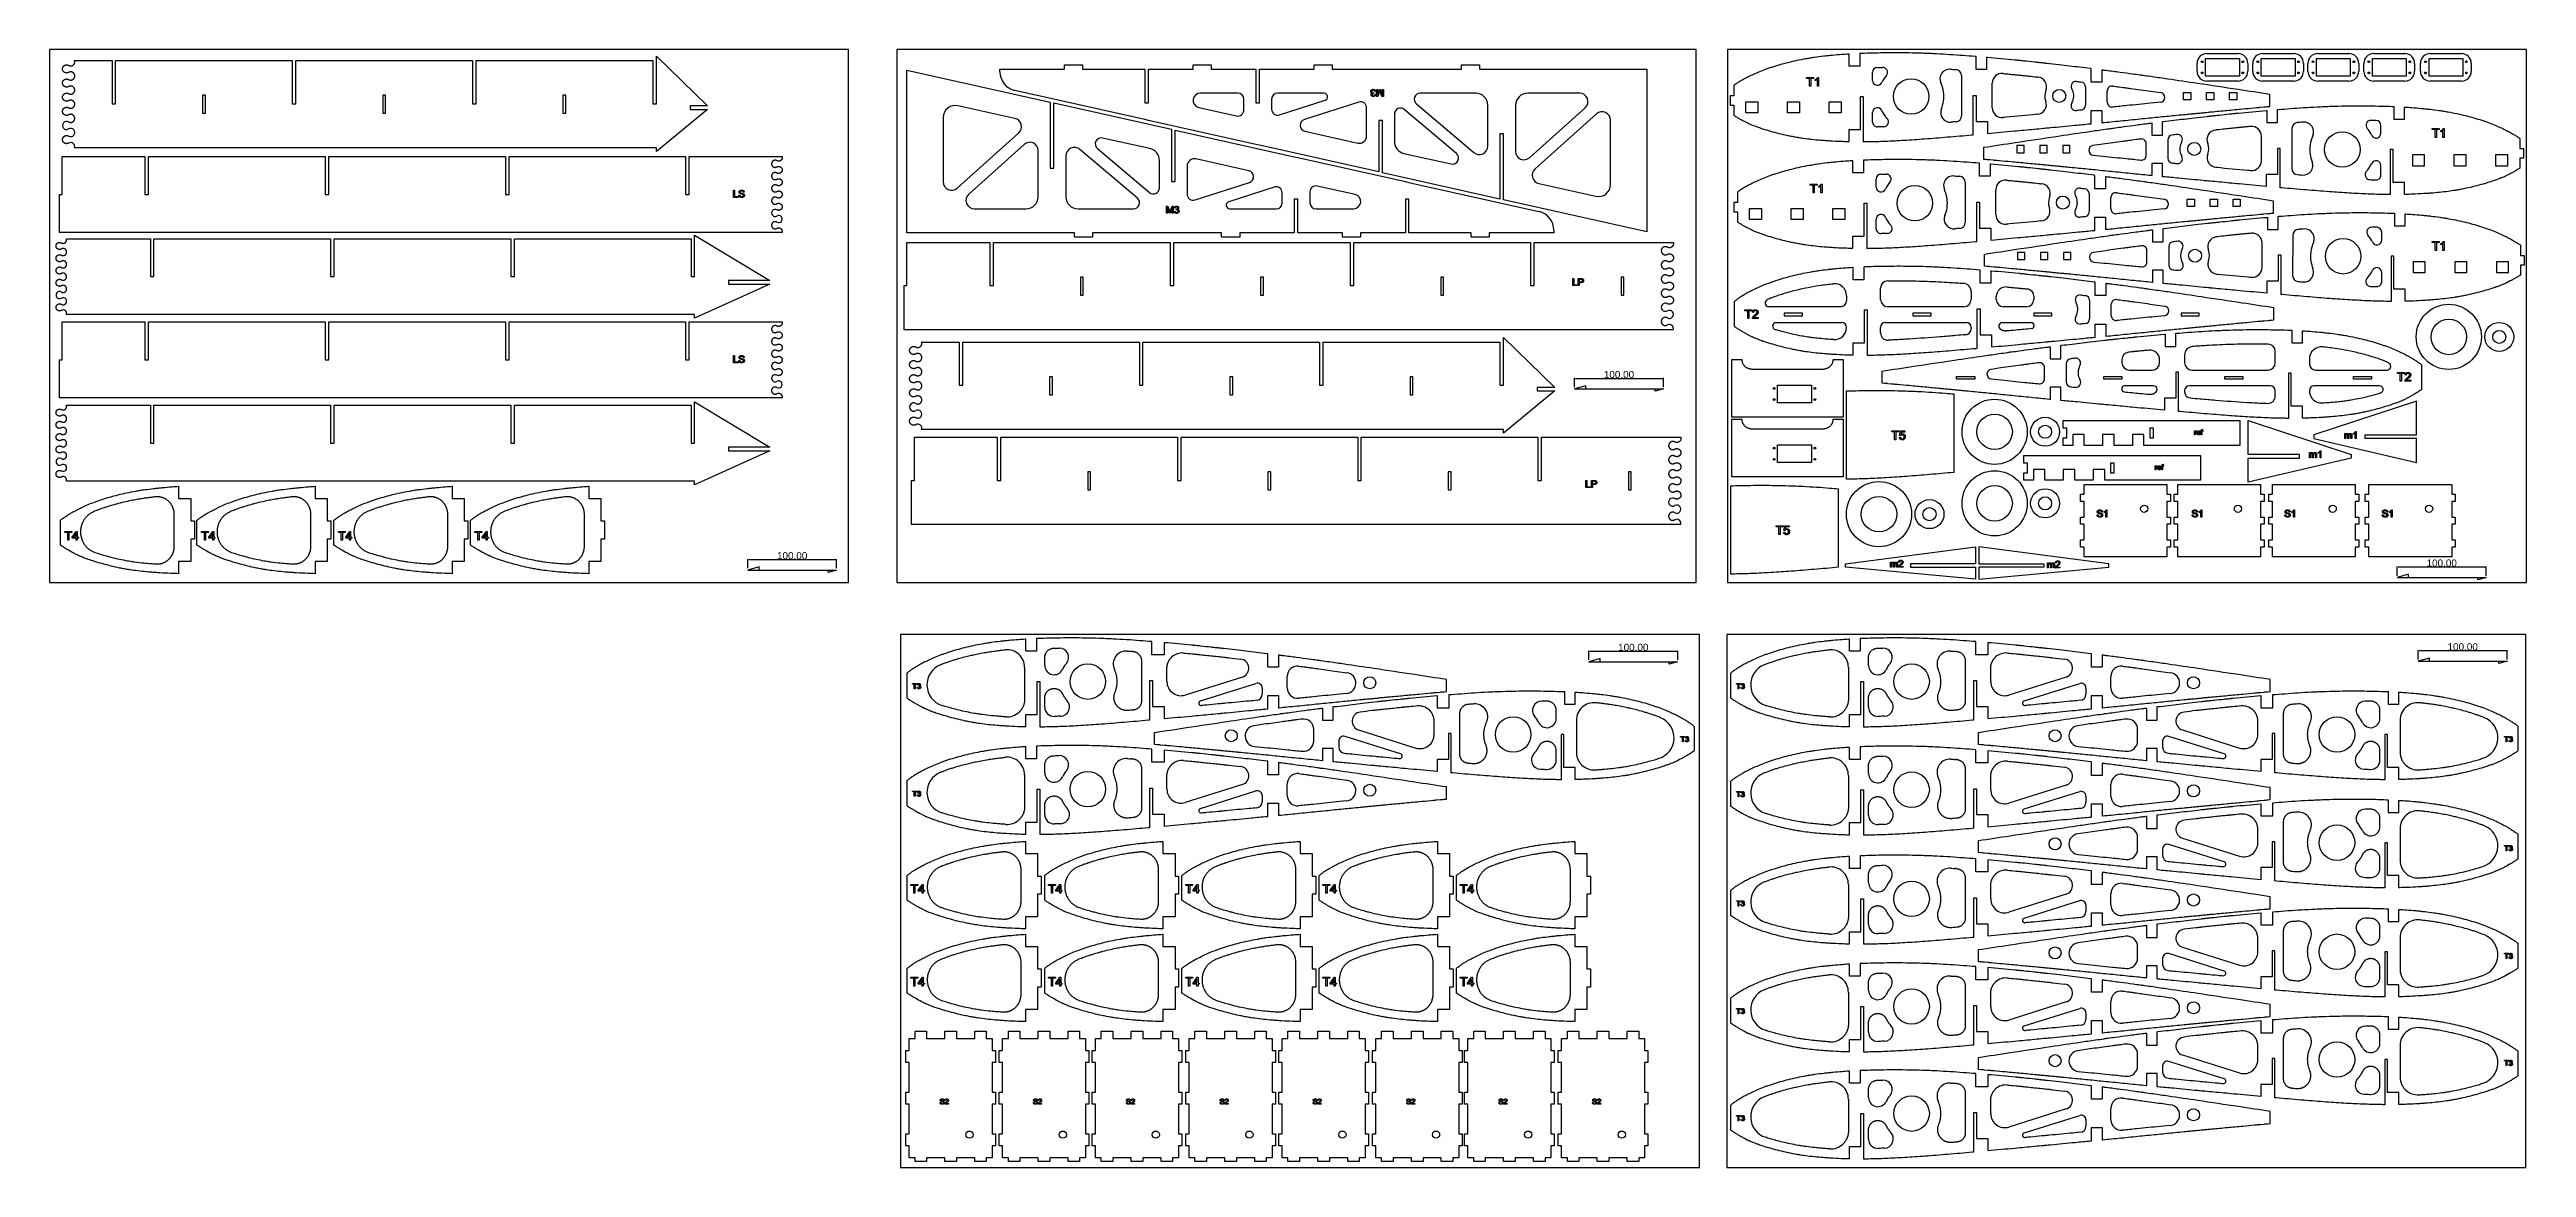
# Model space of a CAD drawing. Header units: millimetres. Extents: x -1485 to 1304, y -887 to 371.
import ezdxf

# ---------------------------------------------------------------- set-up
doc = ezdxf.new("R2010")
doc.units = ezdxf.units.MM
doc.header["$MEASUREMENT"] = 0
doc.layers.add('Predeterminada', color=18, linetype='Continuous', true_color=0x000000)
doc.layers.add('Predeterminado', color=18, linetype='Continuous', true_color=0x000000)
doc.styles.add('Arial', font='')
doc.styles.get('Arial').set_extended_font_data('Arial')
doc.dimstyles.new('Predeterminado', dxfattribs={"dimtxt": 8, "dimasz": 1, "dimexe": 0.5, "dimexo": 0.5, "dimgap": 0.25, "dimtad": 1, "dimtoh": 1, "dimzin": 1, "dimdsep": 46, "dimtxsty": 'Arial', "dimcen": 0.5, "dimazin": 0, "dimtfac": 1, "dimtdec": 4, "dimtix": 1, "dimtmove": 1, "dimatfit": 3, "dimfxl": 1, "dimtolj": 1, "dimtzin": 1, "dimarcsym": 0})

msp = doc.modelspace()

# ---------------------------------------------------------------- blocks, each defined once
blk = doc.blocks.new('*D1')
at = {"layer": 'Defpoints', "color": 0}
for p in [(1282.4, -305.4), (1182.4, -315.7), (1282.4, -315.7)]:
    blk.add_point(p, dxfattribs=at)
at = {"layer": 'Predeterminada', "color": 0, "lineweight": -2}
for p, q in [((1182.4, -315.2), (1182.4, -304.9)), ((1183.4, -305.4), (1281.4, -305.4)), ((1282.4, -315.2), (1282.4, -304.9))]:
    blk.add_line(p, q, dxfattribs=at)
at = {"layer": 'Predeterminada', "color": 0}
for points in [[(1183.4, -305.2), (1183.4, -305.6), (1182.4, -305.4)], [(1281.4, -305.6), (1281.4, -305.2), (1282.4, -305.4)]]:
    blk.add_solid(points, dxfattribs=at)
at = {"layer": 'Predeterminada', "color": 0, "insert": (1232.4, -301.1), "char_height": 8, "attachment_point": 5, "style": 'Arial'}
blk.add_mtext('\\A1;100.00', dxfattribs=at)
blk = doc.blocks.new('*D2')
at = {"layer": 'Defpoints', "color": 0}
for p in [(332.2, 1.1), (232.2, -9.2), (332.2, -9.2)]:
    blk.add_point(p, dxfattribs=at)
at = {"layer": 'Predeterminada', "color": 0, "lineweight": -2}
for p, q in [((232.2, -8.7), (232.2, 1.6)), ((233.2, 1.1), (331.2, 1.1)), ((332.2, -8.7), (332.2, 1.6))]:
    blk.add_line(p, q, dxfattribs=at)
at = {"layer": 'Predeterminada', "color": 0}
for points in [[(233.2, 1.3), (233.2, 0.9), (232.2, 1.1)], [(331.2, 0.9), (331.2, 1.3), (332.2, 1.1)]]:
    blk.add_solid(points, dxfattribs=at)
at = {"layer": 'Predeterminada', "color": 0, "insert": (282.2, 5.4), "char_height": 8, "attachment_point": 5, "style": 'Arial'}
blk.add_mtext('\\A1;100.00', dxfattribs=at)
blk = doc.blocks.new('*D3')
at = {"layer": 'Defpoints', "color": 0}
for p in [(348.3, -306), (248.3, -316.3), (348.3, -316.3)]:
    blk.add_point(p, dxfattribs=at)
at = {"layer": 'Predeterminada', "color": 0, "lineweight": -2}
for p, q in [((248.3, -315.8), (248.3, -305.5)), ((249.3, -306), (347.3, -306)), ((348.3, -315.8), (348.3, -305.5))]:
    blk.add_line(p, q, dxfattribs=at)
at = {"layer": 'Predeterminada', "color": 0}
for points in [[(249.3, -305.9), (249.3, -306.2), (248.3, -306)], [(347.3, -306.2), (347.3, -305.9), (348.3, -306)]]:
    blk.add_solid(points, dxfattribs=at)
at = {"layer": 'Predeterminada', "color": 0, "insert": (298.3, -301.7), "char_height": 8, "attachment_point": 5, "style": 'Arial'}
blk.add_mtext('\\A1;100.00', dxfattribs=at)
blk = doc.blocks.new('*D4')
at = {"layer": 'Defpoints', "color": 0}
for p in [(-699, -213.1), (-599, -202.8), (-599, -213.1)]:
    blk.add_point(p, dxfattribs=at)
at = {"layer": 'Predeterminada', "color": 0, "lineweight": -2}
for p, q in [((-699, -212.6), (-699, -202.3)), ((-698, -202.8), (-600, -202.8)), ((-599, -212.6), (-599, -202.3))]:
    blk.add_line(p, q, dxfattribs=at)
at = {"layer": 'Predeterminada', "color": 0}
for points in [[(-698, -202.7), (-698, -203), (-699, -202.8)], [(-600, -203), (-600, -202.7), (-599, -202.8)]]:
    blk.add_solid(points, dxfattribs=at)
at = {"layer": 'Predeterminada', "color": 0, "insert": (-649, -198.5), "char_height": 8, "attachment_point": 5, "style": 'Arial'}
blk.add_mtext('\\A1;100.00', dxfattribs=at)
blk = doc.blocks.new('*D5')
at = {"layer": 'Defpoints', "color": 0}
for p in [(1158.8, -221.5), (1258.8, -211.2), (1258.8, -221.5)]:
    blk.add_point(p, dxfattribs=at)
at = {"layer": 'Predeterminada', "color": 0, "lineweight": -2}
for p, q in [((1158.8, -221), (1158.8, -210.7)), ((1159.8, -211.2), (1257.8, -211.2)), ((1258.8, -221), (1258.8, -210.7))]:
    blk.add_line(p, q, dxfattribs=at)
at = {"layer": 'Predeterminada', "color": 0}
for points in [[(1159.8, -211), (1159.8, -211.3), (1158.8, -211.2)], [(1257.8, -211.3), (1257.8, -211), (1258.8, -211.2)]]:
    blk.add_solid(points, dxfattribs=at)
at = {"layer": 'Predeterminada', "color": 0, "insert": (1208.8, -206.8), "char_height": 8, "attachment_point": 5, "style": 'Arial'}
blk.add_mtext('\\A1;100.00', dxfattribs=at)

# ---------------------------------------------------------------- dimensions: what is measured, and where the dimension line sits
at = {"layer": 'Predeterminada'}
for base, p1, p2, picture, middle in [((332.242, 1.09), (232.242, -9.223), (332.242, -9.223), '*D2', (282.242, 5.424)), ((-598.957, -202.831), (-698.957, -213.143), (-598.957, -213.143), '*D4', (-648.957, -198.497)), ((1258.794, -211.174), (1158.794, -221.487), (1258.794, -221.487), '*D5', (1208.794, -206.84)), ((348.257, -306.033), (248.257, -316.346), (348.257, -316.346), '*D3', (298.257, -301.699)), ((1282.447, -305.394), (1182.447, -315.706), (1282.447, -315.706), '*D1', (1232.447, -301.06))]:
    dim = msp.add_linear_dim(base=base, p1=p1, p2=p2, dimstyle='Predeterminado', dxfattribs=at)
    dim.commit()
    dim.dimension.update_dxf_attribs({"geometry": picture, "text_midpoint": middle})

# ---------------------------------------------------------------- linework, layer by layer
at = {"layer": 'Predeterminada'}
for p, q in [((-801.998, 359.896), (-801.998, 363.974)), ((-801.998, 363.974), (-744.207, 307.949)), ((944.214, 366.674), (979.453, 366.674)), ((1006.92, 366.674), (1042.159, 366.674)), ((1069.098, 366.674), (1104.336, 366.674)), ((1132.068, 366.674), (1167.307, 366.674)), ((1195.833, 366.674), (1231.072, 366.674)), ((-1463.875, 345.524), (-1463.875, 345.524)), ((-1457.212, 358.891), (-1415.008, 358.891)), ((-1415.008, 358.891), (-1415.008, 310.26)), ((-1410.931, 310.26), (-1410.931, 358.891)), ((-1410.931, 358.891), (-1313.52, 358.891)), ((-1313.52, 358.891), (-1309.442, 358.891)), ((-1309.442, 358.891), (-1212.031, 358.891)), ((-1212.031, 358.891), (-1212.031, 310.26)), ((-1207.953, 310.26), (-1207.953, 358.891)), ((-1207.953, 358.891), (-1110.542, 358.891)), ((-1110.542, 358.891), (-1106.465, 358.891)), ((-1106.465, 358.891), (-1009.053, 358.891)), ((-1009.053, 358.891), (-1009.053, 310.26)), ((-1004.976, 310.26), (-1004.976, 358.891)), ((-1004.976, 358.891), (-907.565, 358.891)), ((-907.565, 358.891), (-903.487, 358.891)), ((-903.487, 358.891), (-806.076, 358.891)), ((-806.076, 358.891), (-806.076, 310.26)), ((-801.998, 310.26), (-801.998, 359.896)), ((-519.708, 164.817), (-519.708, 348.144)), ((-519.708, 348.144), (-358.357, 312.056)), ((-414.989, 346.188), (-414.989, 349.379)), ((-414.989, 349.379), (-342.257, 349.379)), ((-342.257, 349.379), (-342.257, 354.136)), ((-342.257, 354.136), (-321.87, 354.136)), ((-321.87, 354.136), (-321.87, 349.379)), ((-321.87, 349.379), (-251.852, 349.379)), ((-251.852, 349.379), (-251.852, 311.322)), ((-247.775, 311.322), (-247.775, 349.379)), ((-247.775, 349.379), (-197.421, 349.379)), ((-197.421, 349.379), (-197.421, 354.136)), ((-197.421, 354.136), (-177.033, 354.136)), ((-177.033, 354.136), (-177.033, 349.379)), ((-177.033, 349.379), (-126.676, 349.379)), ((-126.676, 349.379), (-126.676, 311.322)), ((-122.599, 311.322), (-122.599, 349.379)), ((-122.599, 349.379), (-61.188, 349.379)), ((-61.188, 349.379), (-61.188, 354.136)), ((-61.188, 354.136), (-40.8, 354.136)), ((-40.8, 354.136), (-40.8, 349.379)), ((-40.8, 349.379), (104.642, 349.379)), ((104.642, 349.379), (104.642, 354.136)), ((104.642, 354.136), (125.029, 354.136)), ((125.029, 354.136), (125.029, 349.379)), ((125.029, 349.379), (313.523, 349.379)), ((313.523, 349.379), (313.523, 166.052)), ((493.54, 338.748), (493.54, 339.893)), ((493.54, 339.893), (501.371, 339.893)), ((496.793, 338.748), (493.54, 338.748)), ((496.793, 329.953), (496.793, 338.748)), ((501.371, 338.748), (498.118, 338.748)), ((498.118, 338.748), (498.118, 329.953)), ((501.371, 339.893), (501.371, 338.748)), ((503.118, 336.271), (503.118, 337.453)), ((505.588, 329.953), (505.588, 337.745)), ((506.016, 339.953), (506.793, 339.953)), ((506.793, 339.953), (506.793, 329.953)), ((933.214, 346.819), (933.214, 355.673)), ((979.453, 335.818), (944.214, 335.818)), ((990.454, 355.673), (990.454, 346.819)), ((995.92, 346.819), (995.92, 355.673)), ((1042.159, 335.818), (1006.92, 335.818)), ((1053.16, 355.673), (1053.16, 346.819)), ((1058.097, 346.819), (1058.097, 355.673)), ((1104.336, 335.818), (1069.098, 335.818)), ((1115.337, 355.673), (1115.337, 346.819)), ((1121.068, 346.819), (1121.068, 355.673)), ((1167.307, 335.818), (1132.068, 335.818)), ((1178.308, 355.673), (1178.308, 346.819)), ((1184.832, 346.819), (1184.832, 355.673)), ((1231.072, 335.818), (1195.833, 335.818)), ((1242.072, 355.673), (1242.072, 346.819)), ((-1415.008, 310.26), (-1412.97, 310.26)), ((-1412.97, 310.26), (-1410.931, 310.26)), ((-1212.031, 310.26), (-1209.992, 310.26)), ((-1209.992, 310.26), (-1207.953, 310.26)), ((-1009.053, 310.26), (-1007.015, 310.26)), ((-1007.015, 310.26), (-1004.976, 310.26)), ((-806.076, 310.26), (-801.998, 310.26)), ((-744.207, 307.949), (-763.942, 307.949)), ((-763.942, 307.949), (-763.942, 303.872)), ((-251.852, 292.504), (-398.206, 325.238)), ((-358.357, 312.056), (-358.357, 237.94)), ((-354.279, 237.94), (-354.279, 311.144)), ((-354.279, 311.144), (-221.849, 281.524)), ((-251.852, 311.322), (-247.775, 311.322)), ((-126.676, 311.322), (-122.599, 311.322)), ((5.944, 322.653), (5.833, 321.786)), ((6.821, 320.629), (7.785, 320.485)), ((7.882, 324.34), (6.918, 324.195)), ((9.183, 318.46), (9.183, 326.412)), ((9.183, 326.412), (10.243, 326.412)), ((10.562, 318.46), (9.183, 318.46)), ((10.243, 326.412), (10.243, 319.762)), ((10.243, 319.762), (12.59, 326.412)), ((12.529, 323.981), (10.562, 318.46)), ((12.59, 326.412), (13.492, 326.412)), ((15.229, 318.46), (13.346, 324.079)), ((13.492, 326.412), (15.785, 319.665)), ((16.845, 318.46), (15.229, 318.46)), ((15.785, 319.665), (15.785, 326.412)), ((15.785, 326.412), (16.845, 326.412)), ((16.845, 326.412), (16.845, 318.46)), ((498.118, 329.953), (496.793, 329.953)), ((506.793, 329.953), (505.588, 329.953)), ((-744.207, 303.872), (-801.998, 256.464)), ((-763.942, 303.872), (-744.207, 303.872)), ((-247.775, 291.592), (-251.852, 292.504)), ((-126.676, 264.507), (-247.775, 291.592)), ((-221.849, 281.524), (-221.849, 222.718)), ((-217.772, 222.718), (-217.772, 280.612)), ((-217.772, 280.612), (-83.587, 250.601)), ((15.664, 291.478), (11.586, 291.478)), ((11.586, 291.478), (11.586, 233.583)), ((15.664, 232.672), (15.664, 291.478)), ((1198.162, 281.138), (1198.162, 282.283)), ((1198.162, 282.283), (1205.993, 282.283)), ((1201.415, 281.138), (1198.162, 281.138)), ((1201.415, 272.343), (1201.415, 281.138)), ((1205.993, 281.138), (1202.74, 281.138)), ((1202.74, 281.138), (1202.74, 272.343)), ((1205.993, 282.283), (1205.993, 281.138)), ((1207.74, 278.661), (1207.74, 279.843)), ((1210.21, 272.343), (1210.21, 280.135)), ((1210.638, 282.343), (1211.415, 282.343)), ((1211.415, 282.343), (1211.415, 272.343)), ((-1412.97, 260.542), (-1457.212, 260.542)), ((-1209.992, 260.542), (-1412.97, 260.542)), ((-1007.015, 260.542), (-1209.992, 260.542)), ((-801.998, 260.542), (-1007.015, 260.542)), ((-801.998, 256.464), (-801.998, 260.542)), ((-122.599, 263.595), (-126.676, 264.507)), ((11.586, 233.583), (-122.599, 263.595)), ((152.171, 276.256), (148.094, 276.256)), ((148.094, 276.256), (148.094, 203.052)), ((152.171, 202.14), (152.171, 276.256)), ((1202.74, 272.343), (1201.415, 272.343)), ((1211.415, 272.343), (1210.21, 272.343)), ((-358.357, 237.94), (-354.279, 237.94)), ((-83.587, 250.601), (-79.509, 249.689)), ((-79.509, 249.689), (41.589, 222.604)), ((148.094, 203.052), (15.664, 232.672)), ((-714.945, 204.899, 285.985), (-714.945, 212.851, 285.985)), ((-714.945, 212.851, 285.985), (-713.885, 212.851, 285.985)), ((-709.933, 204.899, 285.985), (-714.945, 204.899, 285.985)), ((-713.885, 212.851, 285.985), (-713.885, 205.815, 285.985)), ((-713.885, 205.815, 285.985), (-709.933, 205.815, 285.985)), ((-709.933, 205.815, 285.985), (-709.933, 204.899, 285.985)), ((-709.065, 207.502, 285.985), (-708.053, 207.55, 285.985)), ((-702.993, 210.634, 285.985), (-704.053, 210.586, 285.985)), ((-221.849, 222.718), (-217.772, 222.718)), ((-79.509, 202.874), (-83.587, 202.874)), ((-83.587, 202.874), (-83.587, 164.817)), ((-79.509, 164.817), (-79.509, 202.874)), ((41.589, 222.604), (45.667, 221.692)), ((45.667, 202.874), (41.589, 202.874)), ((41.589, 202.874), (41.589, 164.817)), ((45.667, 221.692), (192.021, 188.958)), ((45.667, 164.817), (45.667, 202.874)), ((313.523, 166.052), (152.171, 202.14)), ((497.617, 218.669), (497.617, 219.814)), ((497.617, 219.814), (505.449, 219.814)), ((500.87, 218.669), (497.617, 218.669)), ((500.87, 209.874), (500.87, 218.669)), ((502.196, 209.874), (500.87, 209.874)), ((505.449, 218.669), (502.196, 218.669)), ((502.196, 218.669), (502.196, 209.874)), ((505.449, 219.814), (505.449, 218.669)), ((507.196, 216.192), (507.196, 217.374)), ((509.665, 209.874), (509.665, 217.666)), ((510.87, 209.874), (509.665, 209.874)), ((510.094, 219.874), (510.87, 219.874)), ((510.87, 219.874), (510.87, 209.874)), ((-227.484, 187.042), (-227.484, 194.994)), ((-227.484, 194.994), (-225.868, 194.994)), ((-226.423, 187.042), (-227.484, 187.042)), ((-224.131, 187.042), (-226.423, 193.789)), ((-226.423, 193.789), (-226.423, 187.042)), ((-225.868, 194.994), (-223.984, 189.376)), ((-223.228, 187.042), (-224.131, 187.042)), ((-220.881, 193.693), (-223.228, 187.042)), ((-223.167, 189.474), (-221.201, 194.994)), ((-221.201, 194.994), (-219.821, 194.994)), ((-220.881, 187.042), (-220.881, 193.693)), ((-219.821, 187.042), (-220.881, 187.042)), ((-219.821, 194.994), (-219.821, 187.042)), ((-218.52, 189.115), (-217.556, 189.259)), ((-217.46, 192.825), (-218.423, 192.97)), ((-216.582, 190.801), (-216.471, 191.669)), ((208.803, 168.008), (208.803, 164.817)), ((-1472.109, 146.741), (-1472.109, 146.741)), ((-1466.322, 158.351), (-1371.872, 158.351)), ((-1371.872, 158.351), (-1371.872, 115.646)), ((-1367.794, 115.646), (-1367.794, 158.351)), ((-1367.794, 158.351), (-1168.894, 158.351)), ((-1168.894, 158.351), (-1168.894, 115.646)), ((-1164.817, 115.646), (-1164.817, 158.351)), ((-1164.817, 158.351), (-965.917, 158.351)), ((-965.917, 158.351), (-965.917, 115.646)), ((-961.839, 115.646), (-961.839, 158.351)), ((-961.839, 158.351), (-762.939, 158.351)), ((-762.939, 158.351), (-762.939, 115.646)), ((-758.862, 115.646), (-758.862, 162.428)), ((-758.862, 162.428), (-673.996, 111.29)), ((-331.215, 164.817), (-519.708, 164.817)), ((-331.215, 160.06), (-331.215, 164.817)), ((-310.827, 160.06), (-331.215, 160.06)), ((-165.385, 164.817), (-310.827, 164.817)), ((-310.827, 164.817), (-310.827, 160.06)), ((-165.385, 160.06), (-165.385, 164.817)), ((-144.998, 160.06), (-165.385, 160.06)), ((-83.587, 164.817), (-144.998, 164.817)), ((-144.998, 164.817), (-144.998, 160.06)), ((-29.152, 164.817), (-79.509, 164.817)), ((-29.152, 160.06), (-29.152, 164.817)), ((-8.765, 160.06), (-29.152, 160.06)), ((41.589, 164.817), (-8.765, 164.817)), ((-8.765, 164.817), (-8.765, 160.06)), ((115.684, 164.817), (45.667, 164.817)), ((115.684, 160.06), (115.684, 164.817)), ((136.071, 160.06), (115.684, 160.06)), ((208.803, 164.817), (136.071, 164.817)), ((136.071, 164.817), (136.071, 160.06)), ((1198.162, 153.957), (1198.162, 155.101)), ((1198.162, 155.101), (1205.993, 155.101)), ((1201.415, 153.957), (1198.162, 153.957)), ((1201.415, 145.162), (1201.415, 153.957)), ((1202.74, 145.162), (1201.415, 145.162)), ((1205.993, 153.957), (1202.74, 153.957)), ((1202.74, 153.957), (1202.74, 145.162)), ((1205.993, 155.101), (1205.993, 153.957)), ((1207.74, 151.479), (1207.74, 152.662)), ((1210.21, 145.162), (1210.21, 152.953)), ((1211.415, 145.162), (1210.21, 145.162)), ((1210.638, 155.162), (1211.415, 155.162)), ((1211.415, 155.162), (1211.415, 145.162)), ((-1371.872, 115.646), (-1367.794, 115.646)), ((-1168.894, 115.646), (-1166.855, 115.646)), ((-1166.855, 115.646), (-1164.817, 115.646)), ((-965.917, 115.646), (-961.839, 115.646)), ((-762.939, 115.646), (-758.862, 115.646)), ((230.12, 105.556), (230.12, 113.508)), ((230.12, 113.508), (231.18, 113.508)), ((231.18, 113.508), (231.18, 106.471)), ((236.385, 105.556), (236.385, 113.508)), ((236.385, 113.508), (239.314, 113.508)), ((239.414, 112.592), (237.445, 112.592)), ((237.445, 112.592), (237.445, 109.749)), ((545.996, 125.885), (545.2, 125.832)), ((545.996, 112.241), (545.996, 125.885)), ((557.996, 112.241), (545.996, 112.241)), ((558.791, 126.533), (557.996, 126.489)), ((557.996, 126.489), (557.996, 112.241)), ((688.841, 123.037), (688.045, 123.105)), ((688.841, 108.356), (688.841, 123.037)), ((701.636, 121.947), (700.841, 122.007)), ((700.841, 122.007), (700.841, 108.356)), ((-673.996, 107.212), (-758.862, 68.85)), ((-673.996, 111.29), (-720.805, 111.29)), ((-720.805, 111.29), (-720.805, 107.212)), ((-720.805, 107.212), (-673.996, 107.212)), ((235.132, 105.556), (230.12, 105.556)), ((231.18, 106.471), (235.132, 106.471)), ((235.132, 106.471), (235.132, 105.556)), ((237.445, 105.556), (236.385, 105.556)), ((237.445, 109.749), (239.435, 109.749)), ((239.424, 108.833), (237.445, 108.833)), ((237.445, 108.833), (237.445, 105.556)), ((411.967, 87.553), (411.967, 59.726)), ((700.841, 108.356), (688.841, 108.356)), ((818.461, 109.454), (817.665, 109.546)), ((818.461, 94.257), (818.461, 109.454)), ((830.461, 94.257), (818.461, 94.257)), ((831.257, 107.848), (830.461, 107.944)), ((830.461, 107.944), (830.461, 94.257)), ((-758.862, 72.928), (-1466.322, 72.928)), ((-758.862, 68.85), (-758.862, 72.928)), ((423.915, 77.231), (423.915, 78.376)), ((423.915, 78.376), (431.746, 78.376)), ((427.168, 77.231), (423.915, 77.231)), ((427.168, 68.436), (427.168, 77.231)), ((428.493, 68.436), (427.168, 68.436)), ((431.746, 77.231), (428.493, 77.231)), ((428.493, 77.231), (428.493, 68.436)), ((431.746, 78.376), (431.746, 77.231)), ((438.915, 68.436), (432.409, 68.436)), ((433.795, 75.364), (432.59, 75.544)), ((434.025, 69.641), (438.915, 69.641)), ((438.915, 69.641), (438.915, 68.436)), ((558.791, 41.079), (558.791, 78.158)), ((558.791, 78.158), (561.87, 78.11)), ((561.87, 78.11), (561.87, 27.334)), ((685.763, 35.09), (685.763, 79.236)), ((685.763, 79.236), (688.841, 79.236)), ((688.841, 79.236), (688.841, 50.114)), ((818.461, 47.502), (818.461, 62.321)), ((818.461, 62.321), (830.461, 62.321)), ((830.461, 62.321), (830.461, 48.653)), ((1002.139, 65.362), (1004.846, 65.612)), ((1008.906, 65.987), (1012.966, 66.361)), ((1017.027, 66.734), (1019.696, 66.979)), ((1019.696, 66.979), (1019.696, 80.533)), ((-509.851, 28.569), (-509.851, 28.569)), ((-503.188, 41.935), (-460.985, 41.935)), ((-460.985, 41.935), (-460.985, -6.696)), ((-456.907, -6.696), (-456.907, 41.935)), ((-456.907, 41.935), (-359.496, 41.935)), ((-359.496, 41.935), (-355.418, 41.935)), ((-355.418, 41.935), (-258.007, 41.935)), ((-258.007, 41.935), (-258.007, -6.696)), ((-253.93, -6.696), (-253.93, 41.935)), ((-253.93, 41.935), (-156.518, 41.935)), ((-156.518, 41.935), (-152.441, 41.935)), ((-152.441, 41.935), (-55.03, 41.935)), ((-55.03, 41.935), (-55.03, -6.696)), ((-50.952, -6.696), (-50.952, 41.935)), ((-50.952, 41.935), (46.459, 41.935)), ((46.459, 41.935), (50.537, 41.935)), ((50.537, 41.935), (147.948, 41.935)), ((147.948, 41.935), (147.948, -6.696)), ((152.025, 42.941), (152.025, 47.018)), ((152.025, 47.018), (209.817, -9.007)), ((152.025, -6.696), (152.025, 42.941)), ((421.819, 53.509), (424.737, 51.862)), ((427.621, 50.312), (431.6, 48.316)), ((434.342, 47.056), (436.808, 46.014)), ((545.996, 27.488), (545.996, 41.079)), ((545.996, 41.079), (558.791, 41.079)), ((683.967, 34.931), (685.763, 35.09)), ((688.841, 50.114), (701.636, 50.114)), ((701.636, 50.114), (701.636, 36.522)), ((766.86, 36.632), (767.656, 36.728)), ((767.656, 36.728), (767.656, 23.04)), ((779.656, 38.238), (780.452, 38.33)), ((779.656, 23.04), (779.656, 38.238)), ((817.665, 47.426), (818.461, 47.502)), ((830.461, 48.653), (831.257, 48.729)), ((896.481, 50.731), (897.277, 50.791)), ((897.277, 50.791), (897.277, 37.14)), ((897.277, 37.14), (909.277, 37.14)), ((909.277, 51.821), (910.073, 51.889)), ((909.277, 37.14), (909.277, 51.821)), ((1039.326, 55.317), (1040.122, 55.273)), ((1040.122, 55.273), (1040.122, 41.024)), ((1040.122, 41.024), (1052.122, 41.024)), ((1052.122, 41.024), (1052.122, 54.669)), ((1052.122, 54.669), (1052.918, 54.616)), ((-714.945, 18.765, 285.985), (-714.945, 26.717, 285.985)), ((-714.945, 26.717, 285.985), (-713.885, 26.717, 285.985)), ((-709.933, 18.765, 285.985), (-714.945, 18.765, 285.985)), ((-713.885, 26.717, 285.985), (-713.885, 19.681, 285.985)), ((-713.885, 19.681, 285.985), (-709.933, 19.681, 285.985)), ((-709.933, 19.681, 285.985), (-709.933, 18.765, 285.985)), ((-709.065, 21.368, 285.985), (-708.053, 21.416, 285.985)), ((-702.993, 24.5, 285.985), (-704.053, 24.452, 285.985)), ((545.2, 27.488), (545.996, 27.488)), ((561.87, 27.334), (562.869, 27.334)), ((578.421, -4.237), (578.421, 9.317)), ((767.656, 23.04), (779.656, 23.04)), ((912.354, 8.02), (909.277, 8.02)), ((909.277, 8.02), (909.277, -21.102)), ((912.354, -36.126), (912.354, 8.02)), ((1039.326, 6.941), (1036.247, 6.894)), ((1036.247, 6.894), (1036.247, -43.882)), ((1039.326, -30.137), (1039.326, 6.941)), ((1158.915, 6.619), (1158.915, 7.763)), ((1158.915, 7.763), (1166.746, 7.763)), ((1162.168, 6.619), (1158.915, 6.619)), ((1162.168, -2.176), (1162.168, 6.619)), ((1166.746, 6.619), (1163.493, 6.619)), ((1163.493, 6.619), (1163.493, -2.176)), ((1166.746, 7.763), (1166.746, 6.619)), ((1168.794, 4.751), (1167.589, 4.932)), ((1186.15, 16.336), (1186.15, -11.49)), ((-758.862, -71.924), (-758.862, -25.142)), ((-758.862, -25.142), (-673.996, -76.28)), ((-460.985, -6.696), (-458.946, -6.696)), ((-458.946, -6.696), (-456.907, -6.696)), ((-258.007, -6.696), (-255.968, -6.696)), ((-255.968, -6.696), (-253.93, -6.696)), ((-55.03, -6.696), (-52.991, -6.696)), ((-52.991, -6.696), (-50.952, -6.696)), ((147.948, -6.696), (152.025, -6.696)), ((209.817, -13.084), (152.025, -60.492)), ((209.817, -9.007), (190.082, -9.007)), ((190.082, -9.007), (190.082, -13.084)), ((190.082, -13.084), (209.817, -13.084)), ((232.242, -10.723), (332.242, -10.723)), ((581.091, -4.482), (578.421, -4.237)), ((589.211, -5.23), (585.151, -4.856)), ((595.978, -5.855), (593.272, -5.604)), ((767.656, -22.564), (766.86, -22.487)), ((779.656, -8.896), (767.656, -8.896)), ((767.656, -8.896), (767.656, -22.564)), ((779.656, -23.714), (779.656, -8.896)), ((780.452, -23.791), (779.656, -23.714)), ((909.277, -21.102), (896.481, -21.102)), ((896.481, -21.102), (896.481, -34.694)), ((1180.422, -24.443), (1064.627, -62.605)), ((1163.775, -24.16), (1161.31, -25.203)), ((1163.493, -2.176), (1162.168, -2.176)), ((1170.497, -20.904), (1166.518, -22.901)), ((1173.915, -2.176), (1167.409, -2.176)), ((1169.025, -0.971), (1173.915, -0.971)), ((1176.298, -17.708), (1173.381, -19.354)), ((1173.915, -0.971), (1173.915, -2.176)), ((1180.422, -62.605), (1180.422, -24.443)), ((-1472.109, -40.829), (-1472.109, -40.829)), ((-1466.322, -29.219), (-1371.872, -29.219)), ((-1371.872, -29.219), (-1371.872, -71.924)), ((-1367.794, -71.924), (-1367.794, -29.219)), ((-1367.794, -29.219), (-1168.894, -29.219)), ((-1168.894, -29.219), (-1168.894, -71.924)), ((-1164.817, -71.924), (-1164.817, -29.219)), ((-1164.817, -29.219), (-965.917, -29.219)), ((-965.917, -29.219), (-965.917, -71.924)), ((-961.839, -71.924), (-961.839, -29.219)), ((-961.839, -29.219), (-762.939, -29.219)), ((-762.939, -29.219), (-762.939, -71.924)), ((914.15, -36.286), (912.354, -36.126)), ((990.839, -84.609), (990.839, -46.447)), ((990.839, -46.447), (1106.634, -84.609)), ((1036.247, -43.882), (1035.248, -43.882)), ((1052.122, -30.137), (1039.326, -30.137)), ((1052.122, -43.729), (1052.122, -30.137)), ((1052.918, -43.729), (1052.122, -43.729)), ((-1371.872, -71.924), (-1367.794, -71.924)), ((-1168.894, -71.924), (-1166.855, -71.924)), ((-1166.855, -71.924), (-1164.817, -71.924)), ((-965.917, -71.924), (-961.839, -71.924)), ((-762.939, -71.924), (-758.862, -71.924)), ((-673.996, -80.358), (-758.862, -118.72)), ((-673.996, -76.28), (-720.805, -76.28)), ((-720.805, -76.28), (-720.805, -80.358)), ((-720.805, -80.358), (-673.996, -80.358)), ((-458.946, -56.414), (-503.188, -56.414)), ((-255.968, -56.414), (-458.946, -56.414)), ((-52.991, -56.414), (-255.968, -56.414)), ((152.025, -56.414), (-52.991, -56.414)), ((152.025, -60.492), (152.025, -56.414)), ((589.368, -59.135), (589.368, -57.99)), ((589.368, -57.99), (597.2, -57.99)), ((592.621, -59.135), (589.368, -59.135)), ((592.621, -67.93), (592.621, -59.135)), ((593.947, -67.93), (592.621, -67.93)), ((597.2, -59.135), (593.947, -59.135)), ((593.947, -59.135), (593.947, -67.93)), ((597.2, -57.99), (597.2, -59.135)), ((598.043, -65.34), (599.248, -65.219)), ((598.224, -63.231), (599.248, -58.111)), ((599.368, -63.412), (598.224, -63.231)), ((599.248, -58.111), (604.007, -58.111)), ((600.232, -59.316), (599.712, -61.931)), ((604.007, -59.316), (600.232, -59.316)), ((604.007, -58.111), (604.007, -59.316)), ((930.467, -62.369), (930.467, -58.031)), ((930.467, -58.031), (931.081, -58.031)), ((931.19, -62.369), (930.467, -62.369)), ((931.081, -58.031), (931.081, -58.713)), ((931.19, -60.113), (931.19, -62.369)), ((932.78, -58.175), (932.524, -58.849)), ((936.969, -60.381), (933.684, -60.381)), ((933.72, -59.766), (936.25, -59.766)), ((936.242, -60.923), (936.95, -61.031)), ((937.406, -58.609), (937.406, -58.031)), ((937.406, -58.031), (938.021, -58.031)), ((938.021, -58.609), (937.406, -58.609)), ((938.021, -58.031), (938.021, -57.574)), ((938.021, -62.369), (938.021, -58.609)), ((938.743, -62.369), (938.021, -62.369)), ((938.743, -57.642), (938.743, -58.031)), ((938.743, -58.031), (939.575, -58.031)), ((939.575, -58.609), (938.743, -58.609)), ((938.743, -58.609), (938.743, -62.369)), ((939.575, -58.031), (939.575, -58.609)), ((939.892, -56.371), (939.783, -57.022)), ((1060.015, -88.27), (1060.015, -82.486)), ((1060.015, -82.486), (1060.882, -82.486)), ((1060.882, -82.486), (1060.882, -83.349)), ((1064.627, -62.605), (1064.627, -66.683)), ((1064.627, -66.683), (1180.422, -93.594)), ((1069.742, -83.215), (1069.742, -82.27)), ((1071.718, -88.27), (1071.718, -82.036)), ((1072.061, -80.27), (1072.682, -80.27)), ((1072.682, -80.27), (1072.682, -88.27)), ((1099.741, -66.683), (1099.741, -60.9)), ((1099.741, -60.9), (1100.609, -60.9)), ((1100.705, -66.683), (1099.741, -66.683)), ((1100.609, -60.9), (1100.609, -61.763)), ((1100.705, -63.714), (1100.705, -66.683)), ((1103.163, -66.683), (1103.163, -62.965)), ((1104.127, -66.683), (1103.163, -66.683)), ((1104.127, -63.358), (1104.127, -66.683)), ((1106.585, -66.683), (1106.585, -63.078)), ((1107.548, -66.683), (1106.585, -66.683)), ((1107.548, -62.736), (1107.548, -66.683)), ((1109.469, -61.629), (1109.469, -60.683)), ((1111.445, -66.683), (1111.445, -60.45)), ((1112.408, -66.683), (1111.445, -66.683)), ((1111.787, -58.683), (1112.408, -58.683)), ((1112.408, -58.683), (1112.408, -66.683)), ((1122.522, -66.683), (1122.522, -62.605)), ((1122.522, -62.605), (1180.422, -62.605)), ((1180.422, -66.683), (1122.522, -66.683)), ((1180.422, -89.517), (1180.422, -66.683)), ((886.213, -101.706), (886.213, -97.368)), ((886.213, -97.368), (886.827, -97.368)), ((886.936, -101.706), (886.213, -101.706)), ((886.827, -97.368), (886.827, -98.05)), ((886.936, -99.451), (886.936, -101.706)), ((888.526, -97.512), (888.27, -98.186)), ((892.715, -99.718), (889.43, -99.718)), ((889.466, -99.103), (891.996, -99.103)), ((891.987, -100.26), (892.696, -100.368)), ((893.152, -97.947), (893.152, -97.368)), ((893.152, -97.368), (893.766, -97.368)), ((893.766, -97.947), (893.152, -97.947)), ((893.766, -97.368), (893.766, -96.911)), ((893.766, -101.706), (893.766, -97.947)), ((894.489, -101.706), (893.766, -101.706)), ((894.489, -96.979), (894.489, -97.368)), ((894.489, -97.368), (895.321, -97.368)), ((895.321, -97.947), (894.489, -97.947)), ((894.489, -97.947), (894.489, -101.706)), ((895.321, -97.368), (895.321, -97.947)), ((895.638, -95.708), (895.528, -96.36)), ((1048.739, -84.609), (990.839, -84.609)), ((1106.634, -88.687), (990.839, -115.598)), ((990.839, -111.521), (990.839, -88.687)), ((990.839, -88.687), (1048.739, -88.687)), ((990.839, -115.598), (990.839, -111.521)), ((1048.739, -88.687), (1048.739, -84.609)), ((1060.978, -88.27), (1060.015, -88.27)), ((1060.978, -85.3), (1060.978, -88.27)), ((1063.436, -88.27), (1063.436, -84.551)), ((1064.4, -88.27), (1063.436, -88.27)), ((1064.4, -84.944), (1064.4, -88.27)), ((1066.858, -88.27), (1066.858, -84.664)), ((1067.822, -88.27), (1066.858, -88.27)), ((1067.822, -84.323), (1067.822, -88.27)), ((1072.682, -88.27), (1071.718, -88.27)), ((1106.634, -84.609), (1106.634, -88.687)), ((1180.422, -93.594), (1180.422, -89.517)), ((-758.862, -114.642), (-1466.322, -114.642)), ((-758.862, -118.72), (-758.862, -114.642)), ((244.937, -121.717), (244.937, -113.765)), ((244.937, -113.765), (245.997, -113.765)), ((249.949, -121.717), (244.937, -121.717)), ((245.997, -113.765), (245.997, -120.801)), ((245.997, -120.801), (249.949, -120.801)), ((249.949, -120.801), (249.949, -121.717)), ((251.202, -121.717), (251.202, -113.765)), ((251.202, -113.765), (254.131, -113.765)), ((252.262, -121.717), (251.202, -121.717)), ((254.231, -114.68), (252.262, -114.68)), ((252.262, -114.68), (252.262, -117.524)), ((252.262, -117.524), (254.252, -117.524)), ((254.241, -118.439), (252.262, -118.439)), ((252.262, -118.439), (252.262, -121.717)), ((-1344.904, -173.437), (-1344.904, -152.061)), ((-1191.053, -173.437), (-1191.053, -152.061)), ((-1036.876, -173.437), (-1036.876, -152.061)), ((-882.993, -173.437), (-882.993, -152.061)), ((459.144, -165.902), (459.144, -164.757)), ((459.144, -164.757), (466.975, -164.757)), ((462.397, -165.902), (459.144, -165.902)), ((462.397, -174.697), (462.397, -165.902)), ((466.975, -165.902), (463.722, -165.902)), ((463.722, -165.902), (463.722, -174.697)), ((466.975, -164.757), (466.975, -165.902)), ((467.999, -169.998), (469.023, -164.878)), ((469.023, -164.878), (473.782, -164.878)), ((470.008, -166.083), (469.487, -168.699)), ((473.782, -166.083), (470.008, -166.083)), ((473.782, -164.878), (473.782, -166.083)), ((820.614, -152.391), (821.626, -152.343)), ((826.686, -149.258), (825.626, -149.306)), ((828.662, -149.939), (828.662, -148.993)), ((830.638, -154.993), (830.638, -148.76)), ((831.602, -154.993), (830.638, -154.993)), ((830.981, -146.993), (831.602, -146.993)), ((831.602, -146.993), (831.602, -154.993)), ((927.647, -152.391), (928.659, -152.343)), ((933.719, -149.258), (932.659, -149.306)), ((935.695, -149.939), (935.695, -148.993)), ((937.671, -154.993), (937.671, -148.76)), ((938.635, -154.993), (937.671, -154.993)), ((938.013, -146.993), (938.635, -146.993)), ((938.635, -146.993), (938.635, -154.993)), ((1032.017, -152.391), (1033.029, -152.343)), ((1038.089, -149.258), (1037.029, -149.306)), ((1040.065, -149.939), (1040.065, -148.993)), ((1042.041, -154.993), (1042.041, -148.76)), ((1043.005, -154.993), (1042.041, -154.993)), ((1042.384, -146.993), (1043.005, -146.993)), ((1043.005, -146.993), (1043.005, -154.993)), ((1141.866, -152.391), (1142.878, -152.343)), ((1147.939, -149.258), (1146.878, -149.306)), ((1149.915, -149.939), (1149.915, -148.993)), ((1151.89, -154.993), (1151.89, -148.76)), ((1152.854, -154.993), (1151.89, -154.993)), ((1152.233, -146.993), (1152.854, -146.993)), ((1152.854, -146.993), (1152.854, -154.993)), ((-1468.154, -172.344, -4796.231), (-1468.154, -171.199, -4796.231)), ((-1468.154, -171.199, -4796.231), (-1460.322, -171.199, -4796.231)), ((-1464.901, -172.344, -4796.231), (-1468.154, -172.344, -4796.231)), ((-1464.901, -181.139, -4796.231), (-1464.901, -172.344, -4796.231)), ((-1463.575, -181.139, -4796.231), (-1464.901, -181.139, -4796.231)), ((-1460.322, -172.344, -4796.231), (-1463.575, -172.344, -4796.231)), ((-1463.575, -172.344, -4796.231), (-1463.575, -181.139, -4796.231)), ((-1460.322, -171.199, -4796.231), (-1460.322, -172.344, -4796.231)), ((-1459.901, -177.645, -4796.231), (-1455.262, -171.199, -4796.231)), ((-1459.901, -178.79, -4796.231), (-1459.901, -177.645, -4796.231)), ((-1455.503, -178.79, -4796.231), (-1459.901, -178.79, -4796.231)), ((-1455.503, -173.21, -4796.231), (-1458.694, -177.645, -4796.231)), ((-1458.694, -177.645, -4796.231), (-1455.503, -177.645, -4796.231)), ((-1455.503, -177.645, -4796.231), (-1455.503, -173.21, -4796.231)), ((-1455.503, -181.139, -4796.231), (-1455.503, -178.79, -4796.231)), ((-1454.298, -181.139, -4796.231), (-1455.503, -181.139, -4796.231)), ((-1455.262, -171.199, -4796.231), (-1454.298, -171.199, -4796.231)), ((-1454.298, -171.199, -4796.231), (-1454.298, -177.645, -4796.231)), ((-1454.298, -177.645, -4796.231), (-1452.973, -177.645, -4796.231)), ((-1452.973, -178.79, -4796.231), (-1454.298, -178.79, -4796.231)), ((-1454.298, -178.79, -4796.231), (-1454.298, -181.139, -4796.231)), ((-1452.973, -177.645, -4796.231), (-1452.973, -178.79, -4796.231)), ((-1344.904, -187.922), (-1344.904, -173.437)), ((-1314.303, -172.344, -4796.231), (-1314.303, -171.199, -4796.231)), ((-1314.303, -171.199, -4796.231), (-1306.472, -171.199, -4796.231)), ((-1311.05, -172.344, -4796.231), (-1314.303, -172.344, -4796.231)), ((-1311.05, -181.139, -4796.231), (-1311.05, -172.344, -4796.231)), ((-1309.725, -181.139, -4796.231), (-1311.05, -181.139, -4796.231)), ((-1306.472, -172.344, -4796.231), (-1309.725, -172.344, -4796.231)), ((-1309.725, -172.344, -4796.231), (-1309.725, -181.139, -4796.231)), ((-1306.472, -171.199, -4796.231), (-1306.472, -172.344, -4796.231)), ((-1306.05, -177.645, -4796.231), (-1301.412, -171.199, -4796.231)), ((-1306.05, -178.79, -4796.231), (-1306.05, -177.645, -4796.231)), ((-1301.653, -178.79, -4796.231), (-1306.05, -178.79, -4796.231)), ((-1301.653, -173.21, -4796.231), (-1304.844, -177.645, -4796.231)), ((-1304.844, -177.645, -4796.231), (-1301.653, -177.645, -4796.231)), ((-1301.653, -177.645, -4796.231), (-1301.653, -173.21, -4796.231)), ((-1301.653, -181.139, -4796.231), (-1301.653, -178.79, -4796.231)), ((-1300.448, -181.139, -4796.231), (-1301.653, -181.139, -4796.231)), ((-1301.412, -171.199, -4796.231), (-1300.448, -171.199, -4796.231)), ((-1300.448, -171.199, -4796.231), (-1300.448, -177.645, -4796.231)), ((-1300.448, -177.645, -4796.231), (-1299.123, -177.645, -4796.231)), ((-1299.123, -178.79, -4796.231), (-1300.448, -178.79, -4796.231)), ((-1300.448, -178.79, -4796.231), (-1300.448, -181.139, -4796.231)), ((-1299.123, -177.645, -4796.231), (-1299.123, -178.79, -4796.231)), ((-1191.053, -187.922), (-1191.053, -173.437)), ((-1160.126, -172.344, -4796.231), (-1160.126, -171.199, -4796.231)), ((-1160.126, -171.199, -4796.231), (-1152.295, -171.199, -4796.231)), ((-1156.873, -172.344, -4796.231), (-1160.126, -172.344, -4796.231)), ((-1156.873, -181.139, -4796.231), (-1156.873, -172.344, -4796.231)), ((-1155.548, -181.139, -4796.231), (-1156.873, -181.139, -4796.231)), ((-1152.295, -172.344, -4796.231), (-1155.548, -172.344, -4796.231)), ((-1155.548, -172.344, -4796.231), (-1155.548, -181.139, -4796.231)), ((-1152.295, -171.199, -4796.231), (-1152.295, -172.344, -4796.231)), ((-1151.873, -177.645, -4796.231), (-1147.235, -171.199, -4796.231)), ((-1151.873, -178.79, -4796.231), (-1151.873, -177.645, -4796.231)), ((-1147.476, -178.79, -4796.231), (-1151.873, -178.79, -4796.231)), ((-1147.476, -173.21, -4796.231), (-1150.667, -177.645, -4796.231)), ((-1150.667, -177.645, -4796.231), (-1147.476, -177.645, -4796.231)), ((-1147.476, -177.645, -4796.231), (-1147.476, -173.21, -4796.231)), ((-1147.476, -181.139, -4796.231), (-1147.476, -178.79, -4796.231)), ((-1146.271, -181.139, -4796.231), (-1147.476, -181.139, -4796.231)), ((-1147.235, -171.199, -4796.231), (-1146.271, -171.199, -4796.231)), ((-1146.271, -171.199, -4796.231), (-1146.271, -177.645, -4796.231)), ((-1146.271, -177.645, -4796.231), (-1144.946, -177.645, -4796.231)), ((-1144.946, -178.79, -4796.231), (-1146.271, -178.79, -4796.231)), ((-1146.271, -178.79, -4796.231), (-1146.271, -181.139, -4796.231)), ((-1144.946, -177.645, -4796.231), (-1144.946, -178.79, -4796.231)), ((-1036.876, -187.922), (-1036.876, -173.437)), ((-1006.243, -172.344, -4796.231), (-1006.243, -171.199, -4796.231)), ((-1006.243, -171.199, -4796.231), (-998.412, -171.199, -4796.231)), ((-1002.99, -172.344, -4796.231), (-1006.243, -172.344, -4796.231)), ((-1002.99, -181.139, -4796.231), (-1002.99, -172.344, -4796.231)), ((-1001.665, -181.139, -4796.231), (-1002.99, -181.139, -4796.231)), ((-998.412, -172.344, -4796.231), (-1001.665, -172.344, -4796.231)), ((-1001.665, -172.344, -4796.231), (-1001.665, -181.139, -4796.231)), ((-998.412, -171.199, -4796.231), (-998.412, -172.344, -4796.231)), ((-997.99, -177.645, -4796.231), (-993.351, -171.199, -4796.231)), ((-997.99, -178.79, -4796.231), (-997.99, -177.645, -4796.231)), ((-993.592, -178.79, -4796.231), (-997.99, -178.79, -4796.231)), ((-993.592, -173.21, -4796.231), (-996.783, -177.645, -4796.231)), ((-996.783, -177.645, -4796.231), (-993.592, -177.645, -4796.231)), ((-993.592, -177.645, -4796.231), (-993.592, -173.21, -4796.231)), ((-993.592, -181.139, -4796.231), (-993.592, -178.79, -4796.231)), ((-992.388, -181.139, -4796.231), (-993.592, -181.139, -4796.231)), ((-993.351, -171.199, -4796.231), (-992.388, -171.199, -4796.231)), ((-992.388, -171.199, -4796.231), (-992.388, -177.645, -4796.231)), ((-992.388, -177.645, -4796.231), (-991.062, -177.645, -4796.231)), ((-991.062, -178.79, -4796.231), (-992.388, -178.79, -4796.231)), ((-992.388, -178.79, -4796.231), (-992.388, -181.139, -4796.231)), ((-991.062, -177.645, -4796.231), (-991.062, -178.79, -4796.231)), ((-882.993, -187.922), (-882.993, -173.437)), ((463.722, -174.697), (462.397, -174.697)), ((467.819, -172.107), (469.023, -171.986)), ((469.144, -170.179), (467.999, -169.998)), ((-698.957, -214.643), (-598.957, -214.643)), ((588.018, -211.563), (588.018, -205.78)), ((588.018, -205.78), (588.885, -205.78)), ((588.982, -211.563), (588.018, -211.563)), ((588.885, -205.78), (588.885, -206.643)), ((588.982, -208.594), (588.982, -211.563)), ((591.44, -211.563), (591.44, -207.845)), ((592.403, -211.563), (591.44, -211.563)), ((592.403, -208.238), (592.403, -211.563)), ((594.861, -211.563), (594.861, -207.958)), ((595.825, -211.563), (594.861, -211.563)), ((595.825, -207.617), (595.825, -211.563)), ((602.083, -211.563), (596.878, -211.563)), ((597.986, -206.021), (597.022, -205.877)), ((598.171, -210.6), (602.083, -210.6)), ((602.083, -210.6), (602.083, -211.563)), ((764.764, -212.254), (764.764, -206.471)), ((764.764, -206.471), (765.632, -206.471)), ((765.728, -212.254), (764.764, -212.254)), ((765.632, -206.471), (765.632, -207.334)), ((765.728, -209.285), (765.728, -212.254)), ((768.186, -212.254), (768.186, -208.536)), ((769.15, -212.254), (768.186, -212.254)), ((769.15, -208.929), (769.15, -212.254)), ((771.608, -212.254), (771.608, -208.649)), ((772.571, -212.254), (771.608, -212.254)), ((772.571, -208.308), (772.571, -212.254)), ((778.829, -212.254), (773.624, -212.254)), ((774.733, -206.712), (773.769, -206.568)), ((774.917, -211.29), (778.829, -211.29)), ((778.829, -211.29), (778.829, -212.254)), ((1158.794, -222.987), (1258.794, -222.987)), ((-387.166, -324.212), (-387.166, -360.072)), ((-364.487, -322.048), (-364.487, -313.031)), ((-255.61, -316.699), (-255.502, -361.805)), ((-226.931, -340.269), (-226.931, -325.172)), ((-91.532, -347.315), (-91.532, -334.446)), ((-35.301, -328.688), (-24.232, -330.265)), ((248.257, -317.846), (348.257, -317.846)), ((540.592, -324.212), (540.592, -360.072)), ((563.271, -322.048), (563.271, -313.031)), ((672.148, -316.699), (672.256, -361.805)), ((700.827, -340.269), (700.827, -325.172)), ((836.226, -347.315), (836.226, -334.446)), ((892.457, -328.688), (903.526, -330.265)), ((1182.447, -317.207), (1282.447, -317.207)), ((-513.387, -343.038), (-513.387, -342.352)), ((-513.387, -342.352), (-508.689, -342.352)), ((-511.436, -343.038), (-513.387, -343.038)), ((-511.436, -348.315), (-511.436, -343.038)), ((-510.64, -348.315), (-511.436, -348.315)), ((-508.689, -343.038), (-510.64, -343.038)), ((-510.64, -343.038), (-510.64, -348.315)), ((-508.689, -342.352), (-508.689, -343.038)), ((-508.183, -346.761), (-507.46, -346.653)), ((-507.387, -343.978), (-508.11, -343.87)), ((-506.729, -345.496), (-506.646, -344.846)), ((-364.487, -369.008), (-364.487, -358.372)), ((-141.928, -335.067), (-206.369, -355.353)), ((-24.71, -353.562), (-35.834, -354.683)), ((414.37, -343.038), (414.37, -342.352)), ((414.37, -342.352), (419.069, -342.352)), ((416.322, -343.038), (414.37, -343.038)), ((416.322, -348.315), (416.322, -343.038)), ((417.117, -348.315), (416.322, -348.315)), ((419.069, -343.038), (417.117, -343.038)), ((417.117, -343.038), (417.117, -348.315)), ((419.069, -342.352), (419.069, -343.038)), ((419.575, -346.761), (420.298, -346.653)), ((420.37, -343.978), (419.648, -343.87)), ((421.028, -345.496), (421.112, -344.846)), ((563.271, -369.008), (563.271, -358.372)), ((785.83, -335.067), (721.389, -355.353)), ((903.048, -353.562), (891.923, -354.683)), ((-117.681, -388.312), (-128.75, -389.889)), ((73.95, -399.893), (73.95, -384.796)), ((102.628, -376.323), (102.52, -421.43)), ((211.505, -381.673), (211.505, -372.656)), ((234.184, -383.837), (234.184, -419.697)), ((810.077, -388.312), (799.008, -389.889)), ((1001.707, -399.893), (1001.707, -384.796)), ((1030.386, -376.323), (1030.278, -421.43)), ((1139.263, -381.673), (1139.263, -372.656)), ((1161.942, -383.837), (1161.942, -419.697)), ((-128.272, -413.186), (-117.147, -414.307)), ((-61.45, -406.939), (-61.45, -394.07)), ((-11.054, -394.691), (53.387, -414.978)), ((211.505, -428.632), (211.505, -417.996)), ((351.602, -402.7), (351.602, -402.014)), ((351.602, -402.014), (356.301, -402.014)), ((353.554, -402.7), (351.602, -402.7)), ((353.554, -407.977), (353.554, -402.7)), ((354.349, -407.977), (353.554, -407.977)), ((356.301, -402.7), (354.349, -402.7)), ((354.349, -402.7), (354.349, -407.977)), ((356.301, -402.014), (356.301, -402.7)), ((356.807, -406.423), (357.529, -406.315)), ((357.602, -403.64), (356.879, -403.532)), ((358.26, -405.158), (358.343, -404.508)), ((799.486, -413.186), (810.611, -414.307)), ((866.308, -406.939), (866.308, -394.07)), ((916.704, -394.691), (981.145, -414.978)), ((1139.263, -428.632), (1139.263, -417.996)), ((1279.36, -402.7), (1279.36, -402.014)), ((1279.36, -402.014), (1284.058, -402.014)), ((1281.311, -402.7), (1279.36, -402.7)), ((1281.311, -407.977), (1281.311, -402.7)), ((1282.107, -407.977), (1281.311, -407.977)), ((1284.058, -402.7), (1282.107, -402.7)), ((1282.107, -402.7), (1282.107, -407.977)), ((1284.058, -402.014), (1284.058, -402.7)), ((1284.564, -406.423), (1285.287, -406.315)), ((1285.36, -403.64), (1284.637, -403.532)), ((1286.018, -405.158), (1286.101, -404.508)), ((-387.166, -445.252), (-387.166, -481.112)), ((-364.487, -443.087), (-364.487, -434.071)), ((-255.61, -437.738), (-255.502, -482.845)), ((-226.931, -461.308), (-226.931, -446.211)), ((540.592, -445.947), (540.592, -481.807)), ((563.271, -443.783), (563.271, -434.766)), ((672.148, -438.434), (672.256, -483.54)), ((-513.387, -464.078), (-513.387, -463.391)), ((-513.387, -463.391), (-508.689, -463.391)), ((-511.436, -464.078), (-513.387, -464.078)), ((-511.436, -469.355), (-511.436, -464.078)), ((-510.64, -469.355), (-511.436, -469.355)), ((-508.689, -464.078), (-510.64, -464.078)), ((-510.64, -464.078), (-510.64, -469.355)), ((-508.689, -463.391), (-508.689, -464.078)), ((-508.183, -467.801), (-507.46, -467.692)), ((-507.387, -465.017), (-508.11, -464.909)), ((-506.729, -466.536), (-506.646, -465.885)), ((-141.928, -456.106), (-206.369, -476.393)), ((-91.532, -468.354), (-91.532, -455.485)), ((-35.301, -449.727), (-24.232, -451.304)), ((414.37, -464.773), (414.37, -464.086)), ((414.37, -464.086), (419.069, -464.086)), ((416.322, -464.773), (414.37, -464.773)), ((416.322, -470.05), (416.322, -464.773)), ((417.117, -470.05), (416.322, -470.05)), ((419.069, -464.773), (417.117, -464.773)), ((417.117, -464.773), (417.117, -470.05)), ((419.069, -464.086), (419.069, -464.773)), ((419.575, -468.496), (420.298, -468.388)), ((420.37, -465.713), (419.648, -465.604)), ((421.028, -467.231), (421.112, -466.58)), ((700.827, -462.004), (700.827, -446.907)), ((785.83, -456.802), (721.389, -477.088)), ((836.226, -469.05), (836.226, -456.181)), ((892.457, -450.423), (903.526, -452)), ((-364.487, -490.047), (-364.487, -479.411)), ((-24.71, -474.601), (-35.834, -475.722)), ((563.271, -490.743), (563.271, -480.107)), ((903.048, -475.296), (891.923, -476.418)), ((1030.386, -498.058), (1030.278, -543.164)), ((1139.263, -503.407), (1139.263, -494.391)), ((810.077, -510.047), (799.008, -511.624)), ((866.308, -528.674), (866.308, -515.805)), ((916.704, -516.426), (981.145, -536.712)), ((1001.707, -521.628), (1001.707, -506.531)), ((1161.942, -505.572), (1161.942, -541.432)), ((1279.36, -525.495), (1279.36, -524.809)), ((1279.36, -524.809), (1284.058, -524.809)), ((1281.311, -525.495), (1279.36, -525.495)), ((1281.311, -530.772), (1281.311, -525.495)), ((1284.058, -525.495), (1282.107, -525.495)), ((1282.107, -525.495), (1282.107, -530.772)), ((1284.058, -524.809), (1284.058, -525.495)), ((1284.564, -529.218), (1285.287, -529.11)), ((1285.36, -526.435), (1284.637, -526.327)), ((1286.018, -527.953), (1286.101, -527.303)), ((-391.235, -573.221), (-391.235, -551.846)), ((-236.304, -573.221), (-236.304, -551.846)), ((-81.73, -573.221), (-81.73, -551.846)), ((72.844, -573.221), (72.844, -551.846)), ((227.418, -573.221), (227.418, -551.846)), ((563.271, -566.578), (563.271, -557.561)), ((799.486, -534.921), (810.611, -536.042)), ((1139.263, -550.367), (1139.263, -539.731)), ((1282.107, -530.772), (1281.311, -530.772)), ((-515.292, -569.708, -4796.231), (-515.292, -568.564, -4796.231)), ((-515.292, -568.564, -4796.231), (-507.46, -568.564, -4796.231)), ((-512.039, -569.708, -4796.231), (-515.292, -569.708, -4796.231)), ((-512.039, -578.504, -4796.231), (-512.039, -569.708, -4796.231)), ((-510.713, -578.504, -4796.231), (-512.039, -578.504, -4796.231)), ((-507.46, -569.708, -4796.231), (-510.713, -569.708, -4796.231)), ((-510.713, -569.708, -4796.231), (-510.713, -578.504, -4796.231)), ((-507.46, -568.564, -4796.231), (-507.46, -569.708, -4796.231)), ((-507.039, -575.01, -4796.231), (-502.4, -568.564, -4796.231)), ((-507.039, -576.154, -4796.231), (-507.039, -575.01, -4796.231)), ((-502.641, -576.154, -4796.231), (-507.039, -576.154, -4796.231)), ((-502.641, -570.574, -4796.231), (-505.832, -575.01, -4796.231)), ((-505.832, -575.01, -4796.231), (-502.641, -575.01, -4796.231)), ((-502.641, -575.01, -4796.231), (-502.641, -570.574, -4796.231)), ((-502.641, -578.504, -4796.231), (-502.641, -576.154, -4796.231)), ((-501.436, -578.504, -4796.231), (-502.641, -578.504, -4796.231)), ((-502.4, -568.564, -4796.231), (-501.436, -568.564, -4796.231)), ((-501.436, -568.564, -4796.231), (-501.436, -575.01, -4796.231)), ((-501.436, -575.01, -4796.231), (-500.111, -575.01, -4796.231)), ((-500.111, -576.154, -4796.231), (-501.436, -576.154, -4796.231)), ((-501.436, -576.154, -4796.231), (-501.436, -578.504, -4796.231)), ((-500.111, -575.01, -4796.231), (-500.111, -576.154, -4796.231)), ((-391.235, -587.706), (-391.235, -573.221)), ((-360.361, -569.708, -4796.231), (-360.361, -568.564, -4796.231)), ((-360.361, -568.564, -4796.231), (-352.529, -568.564, -4796.231)), ((-357.108, -569.708, -4796.231), (-360.361, -569.708, -4796.231)), ((-357.108, -578.504, -4796.231), (-357.108, -569.708, -4796.231)), ((-355.782, -578.504, -4796.231), (-357.108, -578.504, -4796.231)), ((-352.529, -569.708, -4796.231), (-355.782, -569.708, -4796.231)), ((-355.782, -569.708, -4796.231), (-355.782, -578.504, -4796.231)), ((-352.529, -568.564, -4796.231), (-352.529, -569.708, -4796.231)), ((-352.108, -575.01, -4796.231), (-347.469, -568.564, -4796.231)), ((-352.108, -576.154, -4796.231), (-352.108, -575.01, -4796.231)), ((-347.71, -576.154, -4796.231), (-352.108, -576.154, -4796.231)), ((-347.71, -570.574, -4796.231), (-350.901, -575.01, -4796.231)), ((-350.901, -575.01, -4796.231), (-347.71, -575.01, -4796.231)), ((-347.71, -575.01, -4796.231), (-347.71, -570.574, -4796.231)), ((-347.71, -578.504, -4796.231), (-347.71, -576.154, -4796.231)), ((-346.505, -578.504, -4796.231), (-347.71, -578.504, -4796.231)), ((-347.469, -568.564, -4796.231), (-346.505, -568.564, -4796.231)), ((-346.505, -568.564, -4796.231), (-346.505, -575.01, -4796.231)), ((-346.505, -575.01, -4796.231), (-345.18, -575.01, -4796.231)), ((-345.18, -576.154, -4796.231), (-346.505, -576.154, -4796.231)), ((-346.505, -576.154, -4796.231), (-346.505, -578.504, -4796.231)), ((-345.18, -575.01, -4796.231), (-345.18, -576.154, -4796.231)), ((-236.304, -587.706), (-236.304, -573.221)), ((-205.787, -569.708, -4796.231), (-205.787, -568.564, -4796.231)), ((-205.787, -568.564, -4796.231), (-197.955, -568.564, -4796.231)), ((-202.534, -569.708, -4796.231), (-205.787, -569.708, -4796.231)), ((-202.534, -578.504, -4796.231), (-202.534, -569.708, -4796.231)), ((-201.208, -578.504, -4796.231), (-202.534, -578.504, -4796.231)), ((-197.955, -569.708, -4796.231), (-201.208, -569.708, -4796.231)), ((-201.208, -569.708, -4796.231), (-201.208, -578.504, -4796.231)), ((-197.955, -568.564, -4796.231), (-197.955, -569.708, -4796.231)), ((-197.534, -575.01, -4796.231), (-192.895, -568.564, -4796.231)), ((-197.534, -576.154, -4796.231), (-197.534, -575.01, -4796.231)), ((-193.136, -576.154, -4796.231), (-197.534, -576.154, -4796.231)), ((-193.136, -570.574, -4796.231), (-196.327, -575.01, -4796.231)), ((-196.327, -575.01, -4796.231), (-193.136, -575.01, -4796.231)), ((-193.136, -575.01, -4796.231), (-193.136, -570.574, -4796.231)), ((-193.136, -578.504, -4796.231), (-193.136, -576.154, -4796.231)), ((-191.931, -578.504, -4796.231), (-193.136, -578.504, -4796.231)), ((-192.895, -568.564, -4796.231), (-191.931, -568.564, -4796.231)), ((-191.931, -568.564, -4796.231), (-191.931, -575.01, -4796.231)), ((-191.931, -575.01, -4796.231), (-190.606, -575.01, -4796.231)), ((-190.606, -576.154, -4796.231), (-191.931, -576.154, -4796.231)), ((-191.931, -576.154, -4796.231), (-191.931, -578.504, -4796.231)), ((-190.606, -575.01, -4796.231), (-190.606, -576.154, -4796.231)), ((-81.73, -587.706), (-81.73, -573.221)), ((-51.213, -569.708, -4796.231), (-51.213, -568.564, -4796.231)), ((-51.213, -568.564, -4796.231), (-43.382, -568.564, -4796.231)), ((-47.96, -569.708, -4796.231), (-51.213, -569.708, -4796.231)), ((-47.96, -578.504, -4796.231), (-47.96, -569.708, -4796.231)), ((-46.635, -578.504, -4796.231), (-47.96, -578.504, -4796.231)), ((-43.382, -569.708, -4796.231), (-46.635, -569.708, -4796.231)), ((-46.635, -569.708, -4796.231), (-46.635, -578.504, -4796.231)), ((-43.382, -568.564, -4796.231), (-43.382, -569.708, -4796.231)), ((-42.96, -575.01, -4796.231), (-38.321, -568.564, -4796.231)), ((-42.96, -576.154, -4796.231), (-42.96, -575.01, -4796.231)), ((-38.562, -576.154, -4796.231), (-42.96, -576.154, -4796.231)), ((-38.562, -570.574, -4796.231), (-41.753, -575.01, -4796.231)), ((-41.753, -575.01, -4796.231), (-38.562, -575.01, -4796.231)), ((-38.562, -575.01, -4796.231), (-38.562, -570.574, -4796.231)), ((-38.562, -578.504, -4796.231), (-38.562, -576.154, -4796.231)), ((-37.357, -578.504, -4796.231), (-38.562, -578.504, -4796.231)), ((-38.321, -568.564, -4796.231), (-37.357, -568.564, -4796.231)), ((-37.357, -568.564, -4796.231), (-37.357, -575.01, -4796.231)), ((-37.357, -575.01, -4796.231), (-36.032, -575.01, -4796.231)), ((-36.032, -576.154, -4796.231), (-37.357, -576.154, -4796.231)), ((-37.357, -576.154, -4796.231), (-37.357, -578.504, -4796.231)), ((-36.032, -575.01, -4796.231), (-36.032, -576.154, -4796.231)), ((72.844, -587.706), (72.844, -573.221)), ((103.361, -569.708, -4796.231), (103.361, -568.564, -4796.231)), ((103.361, -568.564, -4796.231), (111.192, -568.564, -4796.231)), ((106.614, -569.708, -4796.231), (103.361, -569.708, -4796.231)), ((106.614, -578.504, -4796.231), (106.614, -569.708, -4796.231)), ((107.939, -578.504, -4796.231), (106.614, -578.504, -4796.231)), ((111.192, -569.708, -4796.231), (107.939, -569.708, -4796.231)), ((107.939, -569.708, -4796.231), (107.939, -578.504, -4796.231)), ((111.192, -568.564, -4796.231), (111.192, -569.708, -4796.231)), ((111.614, -575.01, -4796.231), (116.253, -568.564, -4796.231)), ((111.614, -576.154, -4796.231), (111.614, -575.01, -4796.231)), ((116.012, -576.154, -4796.231), (111.614, -576.154, -4796.231)), ((116.012, -570.574, -4796.231), (112.821, -575.01, -4796.231)), ((112.821, -575.01, -4796.231), (116.012, -575.01, -4796.231)), ((116.012, -575.01, -4796.231), (116.012, -570.574, -4796.231)), ((116.012, -578.504, -4796.231), (116.012, -576.154, -4796.231)), ((117.217, -578.504, -4796.231), (116.012, -578.504, -4796.231)), ((116.253, -568.564, -4796.231), (117.217, -568.564, -4796.231)), ((117.217, -568.564, -4796.231), (117.217, -575.01, -4796.231)), ((117.217, -575.01, -4796.231), (118.542, -575.01, -4796.231)), ((118.542, -576.154, -4796.231), (117.217, -576.154, -4796.231)), ((117.217, -576.154, -4796.231), (117.217, -578.504, -4796.231)), ((118.542, -575.01, -4796.231), (118.542, -576.154, -4796.231)), ((227.418, -587.706), (227.418, -573.221)), ((540.592, -568.742), (540.592, -604.602)), ((672.148, -561.229), (672.256, -606.335)), ((700.827, -584.799), (700.827, -569.702)), ((785.83, -579.597), (721.389, -599.883)), ((836.226, -591.845), (836.226, -578.976)), ((892.457, -573.218), (903.526, -574.795)), ((414.37, -587.568), (414.37, -586.881)), ((414.37, -586.881), (419.069, -586.881)), ((416.322, -587.568), (414.37, -587.568)), ((416.322, -592.845), (416.322, -587.568)), ((417.117, -592.845), (416.322, -592.845)), ((419.069, -587.568), (417.117, -587.568)), ((417.117, -587.568), (417.117, -592.845)), ((419.069, -586.881), (419.069, -587.568)), ((419.575, -591.291), (420.298, -591.183)), ((420.37, -588.508), (419.648, -588.4)), ((421.028, -590.026), (421.112, -589.375)), ((563.271, -613.538), (563.271, -602.902)), ((903.048, -598.091), (891.923, -599.213)), ((810.077, -632.842), (799.008, -634.419)), ((866.308, -651.469), (866.308, -638.6)), ((916.704, -639.221), (981.145, -659.507)), ((1001.707, -644.423), (1001.707, -629.326)), ((1030.386, -620.853), (1030.278, -665.959)), ((1139.263, -626.202), (1139.263, -617.186)), ((1161.942, -628.367), (1161.942, -664.227)), ((-391.235, -677.76), (-391.235, -656.385)), ((-236.304, -677.76), (-236.304, -656.385)), ((-81.73, -677.76), (-81.73, -656.385)), ((72.844, -677.76), (72.844, -656.385)), ((227.418, -677.76), (227.418, -656.385)), ((799.486, -657.716), (810.611, -658.837)), ((1139.263, -673.162), (1139.263, -662.526)), ((1279.36, -646.809), (1279.36, -646.122)), ((1279.36, -646.122), (1284.058, -646.122)), ((1281.311, -646.809), (1279.36, -646.809)), ((1281.311, -652.086), (1281.311, -646.809)), ((1282.107, -652.086), (1281.311, -652.086)), ((1284.058, -646.809), (1282.107, -646.809)), ((1282.107, -646.809), (1282.107, -652.086)), ((1284.058, -646.122), (1284.058, -646.809)), ((1284.564, -650.532), (1285.287, -650.424)), ((1285.36, -647.749), (1284.637, -647.64)), ((1286.018, -649.267), (1286.101, -648.616)), ((-515.292, -674.247, -4796.231), (-515.292, -673.103, -4796.231)), ((-515.292, -673.103, -4796.231), (-507.46, -673.103, -4796.231)), ((-512.039, -674.247, -4796.231), (-515.292, -674.247, -4796.231)), ((-512.039, -683.043, -4796.231), (-512.039, -674.247, -4796.231)), ((-510.713, -683.043, -4796.231), (-512.039, -683.043, -4796.231)), ((-507.46, -674.247, -4796.231), (-510.713, -674.247, -4796.231)), ((-510.713, -674.247, -4796.231), (-510.713, -683.043, -4796.231)), ((-507.46, -673.103, -4796.231), (-507.46, -674.247, -4796.231)), ((-507.039, -679.549, -4796.231), (-502.4, -673.103, -4796.231)), ((-507.039, -680.693, -4796.231), (-507.039, -679.549, -4796.231)), ((-502.641, -680.693, -4796.231), (-507.039, -680.693, -4796.231)), ((-502.641, -675.113, -4796.231), (-505.832, -679.549, -4796.231)), ((-505.832, -679.549, -4796.231), (-502.641, -679.549, -4796.231)), ((-502.641, -679.549, -4796.231), (-502.641, -675.113, -4796.231)), ((-502.641, -683.043, -4796.231), (-502.641, -680.693, -4796.231)), ((-501.436, -683.043, -4796.231), (-502.641, -683.043, -4796.231)), ((-502.4, -673.103, -4796.231), (-501.436, -673.103, -4796.231)), ((-501.436, -673.103, -4796.231), (-501.436, -679.549, -4796.231)), ((-501.436, -679.549, -4796.231), (-500.111, -679.549, -4796.231)), ((-500.111, -680.693, -4796.231), (-501.436, -680.693, -4796.231)), ((-501.436, -680.693, -4796.231), (-501.436, -683.043, -4796.231)), ((-500.111, -679.549, -4796.231), (-500.111, -680.693, -4796.231)), ((-391.235, -692.245), (-391.235, -677.76)), ((-360.361, -674.247, -4796.231), (-360.361, -673.103, -4796.231)), ((-360.361, -673.103, -4796.231), (-352.529, -673.103, -4796.231)), ((-357.108, -674.247, -4796.231), (-360.361, -674.247, -4796.231)), ((-357.108, -683.043, -4796.231), (-357.108, -674.247, -4796.231)), ((-355.782, -683.043, -4796.231), (-357.108, -683.043, -4796.231)), ((-352.529, -674.247, -4796.231), (-355.782, -674.247, -4796.231)), ((-355.782, -674.247, -4796.231), (-355.782, -683.043, -4796.231)), ((-352.529, -673.103, -4796.231), (-352.529, -674.247, -4796.231)), ((-352.108, -679.549, -4796.231), (-347.469, -673.103, -4796.231)), ((-352.108, -680.693, -4796.231), (-352.108, -679.549, -4796.231)), ((-347.71, -680.693, -4796.231), (-352.108, -680.693, -4796.231)), ((-347.71, -675.113, -4796.231), (-350.901, -679.549, -4796.231)), ((-350.901, -679.549, -4796.231), (-347.71, -679.549, -4796.231)), ((-347.71, -679.549, -4796.231), (-347.71, -675.113, -4796.231)), ((-347.71, -683.043, -4796.231), (-347.71, -680.693, -4796.231)), ((-346.505, -683.043, -4796.231), (-347.71, -683.043, -4796.231)), ((-347.469, -673.103, -4796.231), (-346.505, -673.103, -4796.231)), ((-346.505, -673.103, -4796.231), (-346.505, -679.549, -4796.231)), ((-346.505, -679.549, -4796.231), (-345.18, -679.549, -4796.231)), ((-345.18, -680.693, -4796.231), (-346.505, -680.693, -4796.231)), ((-346.505, -680.693, -4796.231), (-346.505, -683.043, -4796.231)), ((-345.18, -679.549, -4796.231), (-345.18, -680.693, -4796.231)), ((-236.304, -692.245), (-236.304, -677.76)), ((-205.787, -674.247, -4796.231), (-205.787, -673.103, -4796.231)), ((-205.787, -673.103, -4796.231), (-197.955, -673.103, -4796.231)), ((-202.534, -674.247, -4796.231), (-205.787, -674.247, -4796.231)), ((-202.534, -683.043, -4796.231), (-202.534, -674.247, -4796.231)), ((-201.208, -683.043, -4796.231), (-202.534, -683.043, -4796.231)), ((-197.955, -674.247, -4796.231), (-201.208, -674.247, -4796.231)), ((-201.208, -674.247, -4796.231), (-201.208, -683.043, -4796.231)), ((-197.955, -673.103, -4796.231), (-197.955, -674.247, -4796.231)), ((-197.534, -679.549, -4796.231), (-192.895, -673.103, -4796.231)), ((-197.534, -680.693, -4796.231), (-197.534, -679.549, -4796.231)), ((-193.136, -680.693, -4796.231), (-197.534, -680.693, -4796.231)), ((-193.136, -675.113, -4796.231), (-196.327, -679.549, -4796.231)), ((-196.327, -679.549, -4796.231), (-193.136, -679.549, -4796.231)), ((-193.136, -679.549, -4796.231), (-193.136, -675.113, -4796.231)), ((-193.136, -683.043, -4796.231), (-193.136, -680.693, -4796.231)), ((-191.931, -683.043, -4796.231), (-193.136, -683.043, -4796.231)), ((-192.895, -673.103, -4796.231), (-191.931, -673.103, -4796.231)), ((-191.931, -673.103, -4796.231), (-191.931, -679.549, -4796.231)), ((-191.931, -679.549, -4796.231), (-190.606, -679.549, -4796.231)), ((-190.606, -680.693, -4796.231), (-191.931, -680.693, -4796.231)), ((-191.931, -680.693, -4796.231), (-191.931, -683.043, -4796.231)), ((-190.606, -679.549, -4796.231), (-190.606, -680.693, -4796.231)), ((-81.73, -692.245), (-81.73, -677.76)), ((-51.213, -674.247, -4796.231), (-51.213, -673.103, -4796.231)), ((-51.213, -673.103, -4796.231), (-43.382, -673.103, -4796.231)), ((-47.96, -674.247, -4796.231), (-51.213, -674.247, -4796.231)), ((-47.96, -683.043, -4796.231), (-47.96, -674.247, -4796.231)), ((-46.635, -683.043, -4796.231), (-47.96, -683.043, -4796.231)), ((-43.382, -674.247, -4796.231), (-46.635, -674.247, -4796.231)), ((-46.635, -674.247, -4796.231), (-46.635, -683.043, -4796.231)), ((-43.382, -673.103, -4796.231), (-43.382, -674.247, -4796.231)), ((-42.96, -679.549, -4796.231), (-38.321, -673.103, -4796.231)), ((-42.96, -680.693, -4796.231), (-42.96, -679.549, -4796.231)), ((-38.562, -680.693, -4796.231), (-42.96, -680.693, -4796.231)), ((-38.562, -675.113, -4796.231), (-41.753, -679.549, -4796.231)), ((-41.753, -679.549, -4796.231), (-38.562, -679.549, -4796.231)), ((-38.562, -679.549, -4796.231), (-38.562, -675.113, -4796.231)), ((-38.562, -683.043, -4796.231), (-38.562, -680.693, -4796.231)), ((-37.357, -683.043, -4796.231), (-38.562, -683.043, -4796.231)), ((-38.321, -673.103, -4796.231), (-37.357, -673.103, -4796.231)), ((-37.357, -673.103, -4796.231), (-37.357, -679.549, -4796.231)), ((-37.357, -679.549, -4796.231), (-36.032, -679.549, -4796.231)), ((-36.032, -680.693, -4796.231), (-37.357, -680.693, -4796.231)), ((-37.357, -680.693, -4796.231), (-37.357, -683.043, -4796.231)), ((-36.032, -679.549, -4796.231), (-36.032, -680.693, -4796.231)), ((72.844, -692.245), (72.844, -677.76)), ((103.361, -674.247, -4796.231), (103.361, -673.103, -4796.231)), ((103.361, -673.103, -4796.231), (111.192, -673.103, -4796.231)), ((106.614, -674.247, -4796.231), (103.361, -674.247, -4796.231)), ((106.614, -683.043, -4796.231), (106.614, -674.247, -4796.231)), ((107.939, -683.043, -4796.231), (106.614, -683.043, -4796.231)), ((111.192, -674.247, -4796.231), (107.939, -674.247, -4796.231)), ((107.939, -674.247, -4796.231), (107.939, -683.043, -4796.231)), ((111.192, -673.103, -4796.231), (111.192, -674.247, -4796.231)), ((111.614, -679.549, -4796.231), (116.253, -673.103, -4796.231)), ((111.614, -680.693, -4796.231), (111.614, -679.549, -4796.231)), ((116.012, -680.693, -4796.231), (111.614, -680.693, -4796.231)), ((116.012, -675.113, -4796.231), (112.821, -679.549, -4796.231)), ((112.821, -679.549, -4796.231), (116.012, -679.549, -4796.231)), ((116.012, -679.549, -4796.231), (116.012, -675.113, -4796.231)), ((116.012, -683.043, -4796.231), (116.012, -680.693, -4796.231)), ((117.217, -683.043, -4796.231), (116.012, -683.043, -4796.231)), ((116.253, -673.103, -4796.231), (117.217, -673.103, -4796.231)), ((117.217, -673.103, -4796.231), (117.217, -679.549, -4796.231)), ((117.217, -679.549, -4796.231), (118.542, -679.549, -4796.231)), ((118.542, -680.693, -4796.231), (117.217, -680.693, -4796.231)), ((117.217, -680.693, -4796.231), (117.217, -683.043, -4796.231)), ((118.542, -679.549, -4796.231), (118.542, -680.693, -4796.231)), ((227.418, -692.245), (227.418, -677.76)), ((540.592, -690.056), (540.592, -725.916)), ((563.271, -687.892), (563.271, -678.875)), ((672.148, -682.542), (672.256, -727.649)), ((700.827, -706.112), (700.827, -691.016)), ((892.457, -694.532), (903.526, -696.108)), ((414.37, -708.882), (414.37, -708.195)), ((414.37, -708.195), (419.069, -708.195)), ((416.322, -708.882), (414.37, -708.882)), ((416.322, -714.159), (416.322, -708.882)), ((417.117, -714.159), (416.322, -714.159)), ((419.069, -708.882), (417.117, -708.882)), ((417.117, -708.882), (417.117, -714.159)), ((419.069, -708.195), (419.069, -708.882)), ((419.575, -712.605), (420.298, -712.496)), ((420.37, -709.822), (419.648, -709.713)), ((421.028, -711.34), (421.112, -710.689)), ((563.271, -734.852), (563.271, -724.216)), ((785.83, -700.911), (721.389, -721.197)), ((836.226, -713.159), (836.226, -700.289)), ((903.048, -719.405), (891.923, -720.527)), ((1001.707, -765.737), (1001.707, -750.64)), ((1030.386, -742.167), (1030.278, -787.273)), ((1139.263, -747.516), (1139.263, -738.499)), ((1161.942, -749.68), (1161.942, -785.541)), ((810.077, -754.156), (799.008, -755.733)), ((799.486, -779.03), (810.611, -780.151)), ((866.308, -772.783), (866.308, -759.914)), ((916.704, -760.535), (981.145, -780.821)), ((1279.36, -767.268), (1279.36, -766.581)), ((1279.36, -766.581), (1284.058, -766.581)), ((1281.311, -767.268), (1279.36, -767.268)), ((1281.311, -772.545), (1281.311, -767.268)), ((1282.107, -772.545), (1281.311, -772.545)), ((1284.058, -767.268), (1282.107, -767.268)), ((1282.107, -767.268), (1282.107, -772.545)), ((1284.058, -766.581), (1284.058, -767.268)), ((1284.564, -770.99), (1285.287, -770.882)), ((1285.36, -768.207), (1284.637, -768.099)), ((1286.018, -769.725), (1286.101, -769.075)), ((563.271, -808.35), (563.271, -799.333)), ((672.148, -803.001), (672.256, -848.107)), ((1139.263, -794.476), (1139.263, -783.84)), ((-482.407, -814.027), (-481.648, -813.991)), ((-477.853, -811.678), (-478.648, -811.714)), ((-473.118, -815.979), (-477.021, -815.979)), ((-476.19, -811.823), (-476.913, -811.714)), ((-476.052, -815.256), (-473.118, -815.256)), ((-473.118, -815.256), (-473.118, -815.979)), ((-377.307, -814.027), (-376.548, -813.991)), ((-372.753, -811.678), (-373.548, -811.714)), ((-368.018, -815.979), (-371.922, -815.979)), ((-371.09, -811.823), (-371.813, -811.714)), ((-370.952, -815.256), (-368.018, -815.256)), ((-368.018, -815.256), (-368.018, -815.979)), ((-272.59, -814.027), (-271.831, -813.991)), ((-268.036, -811.678), (-268.831, -811.714)), ((-263.301, -815.979), (-267.205, -815.979)), ((-266.374, -811.823), (-267.097, -811.714)), ((-266.235, -815.256), (-263.301, -815.256)), ((-263.301, -815.256), (-263.301, -815.979)), ((-167.115, -814.027), (-166.356, -813.991)), ((-162.561, -811.678), (-163.356, -811.714)), ((-157.826, -815.979), (-161.729, -815.979)), ((-160.898, -811.823), (-161.621, -811.714)), ((-160.76, -815.256), (-157.826, -815.256)), ((-157.826, -815.256), (-157.826, -815.979)), ((-62.398, -814.027), (-61.639, -813.991)), ((-57.844, -811.678), (-58.639, -811.714)), ((-53.109, -815.979), (-57.012, -815.979)), ((-56.181, -811.823), (-56.904, -811.714)), ((-56.043, -815.256), (-53.109, -815.256)), ((-53.109, -815.256), (-53.109, -815.979)), ((43.078, -814.027), (43.837, -813.991)), ((47.632, -811.678), (46.837, -811.714)), ((52.367, -815.979), (48.463, -815.979)), ((49.294, -811.823), (48.572, -811.714)), ((49.433, -815.256), (52.367, -815.256)), ((52.367, -815.256), (52.367, -815.979)), ((146.855, -814.027), (147.614, -813.991)), ((151.41, -811.678), (150.614, -811.714)), ((156.144, -815.979), (152.241, -815.979)), ((153.072, -811.823), (152.349, -811.714)), ((153.211, -815.256), (156.144, -815.256)), ((156.144, -815.256), (156.144, -815.979)), ((252.331, -814.027), (253.09, -813.991)), ((256.885, -811.678), (256.09, -811.714)), ((261.62, -815.979), (257.717, -815.979)), ((258.548, -811.823), (257.825, -811.714)), ((258.686, -815.256), (261.62, -815.256)), ((261.62, -815.256), (261.62, -815.979)), ((414.37, -829.34), (414.37, -828.654)), ((414.37, -828.654), (419.069, -828.654)), ((416.322, -829.34), (414.37, -829.34)), ((416.322, -834.618), (416.322, -829.34)), ((417.117, -834.618), (416.322, -834.618)), ((419.069, -829.34), (417.117, -829.34)), ((417.117, -829.34), (417.117, -834.618)), ((419.069, -828.654), (419.069, -829.34)), ((419.575, -833.063), (420.298, -832.955)), ((420.37, -830.28), (419.648, -830.172)), ((421.028, -831.798), (421.112, -831.148)), ((540.592, -810.514), (540.592, -846.375)), ((700.827, -826.571), (700.827, -811.474)), ((785.83, -821.369), (721.389, -841.655)), ((836.226, -833.617), (836.226, -820.748)), ((892.457, -814.99), (903.526, -816.567)), ((563.271, -855.31), (563.271, -844.674)), ((903.048, -839.864), (891.923, -840.985))]:
    msp.add_line(p, q, dxfattribs=at)
at = {"layer": 'Predeterminada', "color": 18, "true_color": 0x000000}
for p, q in [((541.445, 366.186), (540.649, 366.134)), ((541.445, 352.542), (541.445, 366.186)), ((554.241, 366.835), (553.445, 366.79)), ((553.445, 366.79), (553.445, 352.542)), ((684.29, 363.338), (683.494, 363.406)), ((684.29, 363.27), (684.29, 363.338)), ((684.29, 348.657), (684.29, 363.27)), ((553.445, 352.542), (541.445, 352.542)), ((696.29, 348.657), (684.29, 348.657)), ((697.086, 362.249), (696.29, 362.309)), ((696.29, 362.309), (696.29, 348.657)), ((813.911, 349.755), (813.115, 349.848)), ((813.911, 334.558), (813.911, 349.755)), ((826.707, 348.15), (825.911, 348.246)), ((825.911, 348.246), (825.911, 334.558)), ((411.494, 319.378), (407.417, 319.378)), ((407.417, 319.378), (407.417, 308.504)), ((407.417, 308.504), (411.494, 308.504)), ((411.494, 330.949), (411.494, 319.378)), ((411.494, 308.504), (411.494, 297.312)), ((554.241, 281.381), (554.241, 318.459)), ((554.241, 318.459), (557.32, 318.412)), ((557.32, 318.412), (557.32, 267.589)), ((681.213, 275.392), (681.213, 319.537)), ((681.213, 319.537), (684.29, 319.537)), ((684.29, 319.537), (684.29, 290.416)), ((825.911, 334.558), (813.911, 334.558)), ((1012.476, 307.036), (1015.146, 307.281)), ((1015.146, 307.281), (1015.146, 320.835)), ((1153.93, 307.223), (1154.726, 307.179)), ((1154.726, 307.179), (1154.726, 292.93)), ((417.269, 293.81), (420.186, 292.164)), ((423.07, 290.613), (427.049, 288.617)), ((429.792, 287.357), (432.257, 286.315)), ((541.445, 267.77), (541.445, 281.381)), ((541.445, 281.381), (554.241, 281.381)), ((684.29, 290.416), (697.086, 290.416)), ((697.086, 290.416), (697.086, 276.824)), ((813.115, 287.727), (813.911, 287.803)), ((813.911, 287.803), (813.911, 302.622)), ((813.911, 302.622), (825.911, 302.622)), ((825.911, 302.622), (825.911, 288.954)), ((825.911, 288.954), (826.707, 289.03)), ((881.465, 288.538), (882.26, 288.634)), ((882.26, 288.634), (882.26, 274.946)), ((894.26, 290.144), (895.056, 290.236)), ((894.26, 274.946), (894.26, 290.144)), ((997.588, 305.663), (1000.295, 305.913)), ((1004.356, 306.288), (1008.416, 306.662)), ((1011.085, 302.637), (1011.881, 302.697)), ((1011.881, 302.697), (1011.881, 289.046)), ((1011.881, 289.046), (1023.881, 289.046)), ((1023.881, 303.727), (1024.677, 303.795)), ((1023.881, 303.658), (1023.881, 303.727)), ((1023.881, 289.046), (1023.881, 303.658)), ((1154.726, 292.93), (1166.726, 292.93)), ((1166.726, 292.93), (1166.726, 306.574)), ((1166.726, 306.574), (1167.522, 306.522)), ((540.649, 267.789), (541.445, 267.77)), ((557.32, 267.589), (558.319, 267.636)), ((679.417, 275.232), (680.417, 275.321)), ((680.417, 275.321), (681.213, 275.392)), ((693.025, 247.669), (693.025, 261.223)), ((882.26, 274.946), (894.26, 274.946)), ((1026.959, 259.926), (1023.881, 259.926)), ((1023.881, 259.926), (1023.881, 230.804)), ((1026.959, 215.78), (1026.959, 259.926)), ((1153.93, 258.847), (1150.852, 258.8)), ((1150.852, 258.8), (1150.852, 207.977)), ((1153.93, 221.769), (1153.93, 258.847)), ((1296.677, 271.337), (1296.677, 259.766)), ((1296.677, 259.766), (1300.755, 259.766)), ((1300.755, 259.766), (1300.755, 248.892)), ((545.523, 246.108), (544.727, 246.055)), ((545.523, 232.464), (545.523, 246.108)), ((557.523, 232.464), (545.523, 232.464)), ((558.319, 246.756), (557.523, 246.712)), ((557.523, 246.712), (557.523, 232.464)), ((688.368, 243.26), (687.572, 243.328)), ((688.368, 243.191), (688.368, 243.26)), ((688.368, 228.579), (688.368, 243.191)), ((700.368, 228.579), (688.368, 228.579)), ((695.695, 247.424), (693.025, 247.669)), ((703.816, 246.676), (699.755, 247.05)), ((701.163, 242.17), (700.368, 242.23)), ((700.368, 242.23), (700.368, 228.579)), ((710.583, 246.051), (707.876, 246.301)), ((817.988, 229.677), (817.192, 229.769)), ((817.988, 214.48), (817.988, 229.677)), ((830.784, 228.071), (829.988, 228.167)), ((829.988, 228.167), (829.988, 214.48)), ((882.26, 229.342), (881.465, 229.419)), ((894.26, 243.01), (882.26, 243.01)), ((882.26, 243.01), (882.26, 229.342)), ((894.26, 228.192), (894.26, 243.01)), ((895.056, 228.115), (894.26, 228.192)), ((1023.881, 230.804), (1011.085, 230.804)), ((1011.085, 230.804), (1011.085, 217.212)), ((1278.379, 227.746), (1275.914, 226.703)), ((1285.101, 231.001), (1281.122, 229.005)), ((1290.902, 234.198), (1287.985, 232.552)), ((1300.755, 248.892), (1296.677, 248.892)), ((1296.677, 248.892), (1296.677, 237.701)), ((415.572, 199.299), (411.494, 199.299)), ((411.494, 199.299), (411.494, 188.426)), ((415.572, 210.87), (415.572, 199.299)), ((558.319, 161.302), (558.319, 198.381)), ((558.319, 198.381), (561.397, 198.333)), ((561.397, 198.333), (561.397, 147.51)), ((685.29, 155.313), (685.29, 199.459)), ((685.29, 199.459), (688.368, 199.459)), ((688.368, 199.459), (688.368, 170.337)), ((829.988, 214.48), (817.988, 214.48)), ((1019.223, 187.202), (1019.223, 200.756)), ((1027.754, 215.709), (1026.959, 215.78)), ((1028.754, 215.62), (1027.754, 215.709)), ((1150.852, 207.977), (1149.853, 208.024)), ((1166.726, 221.769), (1153.93, 221.769)), ((1166.726, 208.158), (1166.726, 221.769)), ((1167.522, 208.177), (1166.726, 208.158)), ((411.494, 188.426), (415.572, 188.426)), ((415.572, 188.426), (415.572, 177.234)), ((421.347, 173.731), (424.264, 172.085)), ((427.148, 170.535), (431.127, 168.538)), ((688.368, 170.337), (701.163, 170.337)), ((701.163, 170.337), (701.163, 156.745)), ((817.192, 167.649), (817.988, 167.725)), ((817.988, 167.725), (817.988, 182.544)), ((817.988, 182.544), (829.988, 182.544)), ((829.988, 182.544), (829.988, 168.876)), ((829.988, 168.876), (830.784, 168.952)), ((882.298, 168.299), (883.094, 168.395)), ((883.094, 168.395), (883.094, 154.707)), ((895.094, 169.904), (895.89, 169.996)), ((895.094, 154.707), (895.094, 169.904)), ((1001.666, 185.585), (1004.373, 185.835)), ((1008.433, 186.209), (1012.493, 186.584)), ((1011.919, 182.398), (1012.715, 182.457)), ((1012.715, 182.457), (1012.715, 168.806)), ((1012.715, 168.806), (1024.715, 168.806)), ((1016.554, 186.957), (1019.223, 187.202)), ((1024.715, 183.487), (1025.511, 183.555)), ((1024.715, 183.418), (1024.715, 183.487)), ((1024.715, 168.806), (1024.715, 183.418)), ((1154.764, 186.983), (1155.56, 186.939)), ((1155.56, 186.939), (1155.56, 172.691)), ((1155.56, 172.691), (1167.56, 172.691)), ((1167.56, 172.691), (1167.56, 186.335)), ((1167.56, 186.335), (1168.355, 186.282)), ((433.869, 167.279), (436.335, 166.237)), ((544.727, 147.711), (545.523, 147.692)), ((545.523, 147.692), (545.523, 161.302)), ((545.523, 161.302), (558.319, 161.302)), ((561.397, 147.51), (562.396, 147.557)), ((683.494, 155.154), (684.494, 155.243)), ((684.494, 155.243), (685.29, 155.313)), ((693.859, 127.43), (693.859, 140.984)), ((883.094, 154.707), (895.094, 154.707)), ((1027.792, 139.686), (1024.715, 139.686)), ((1024.715, 139.686), (1024.715, 110.564)), ((1027.792, 95.541), (1027.792, 139.686)), ((1297.511, 151.097), (1297.511, 139.526)), ((1297.511, 139.526), (1301.588, 139.526)), ((1301.588, 139.526), (1301.588, 128.653)), ((696.529, 127.184), (693.859, 127.43)), ((704.649, 126.437), (700.589, 126.811)), ((711.416, 125.812), (708.71, 126.062)), ((895.094, 122.771), (883.094, 122.771)), ((883.094, 122.771), (883.094, 109.103)), ((895.094, 107.952), (895.094, 122.771)), ((1154.764, 138.608), (1151.685, 138.561)), ((1151.685, 138.561), (1151.685, 87.737)), ((1154.764, 101.53), (1154.764, 138.608)), ((1291.736, 113.959), (1288.819, 112.312)), ((1301.588, 128.653), (1297.511, 128.653)), ((1297.511, 128.653), (1297.511, 117.461)), ((883.094, 109.103), (882.298, 109.179)), ((895.89, 107.876), (895.094, 107.952)), ((1024.715, 110.564), (1011.919, 110.564)), ((1011.919, 110.564), (1011.919, 96.973)), ((1028.588, 95.47), (1027.792, 95.541)), ((1029.588, 95.381), (1028.588, 95.47)), ((1151.685, 87.737), (1150.686, 87.785)), ((1167.56, 101.53), (1154.764, 101.53)), ((1167.56, 87.919), (1167.56, 101.53)), ((1168.355, 87.938), (1167.56, 87.919)), ((1279.213, 107.506), (1276.748, 106.464)), ((1285.934, 110.762), (1281.956, 108.766))]:
    msp.add_line(p, q, dxfattribs=at)
at = {"layer": 'Predeterminada'}
for points in [[(-1485.405, -228.716), (-585.405, -228.716), (-585.405, 371.284), (-1485.405, 371.284), (-1485.405, -228.716)], [(-530.995, -228.716), (369.005, -228.716), (369.005, 371.284), (-530.995, 371.284), (-530.995, -228.716)], [(404.236, -228.716), (1304.236, -228.716), (1304.236, 371.284), (404.236, 371.284), (404.236, -228.716)], [(980.896, 361.246), (980.896, 341.246), (942.896, 341.246), (942.896, 361.246), (980.896, 361.246)], [(1043.602, 361.246), (1043.602, 341.246), (1005.602, 341.246), (1005.602, 361.246), (1043.602, 361.246)], [(1105.779, 361.246), (1105.779, 341.246), (1067.779, 341.246), (1067.779, 361.246), (1105.779, 361.246)], [(1168.75, 361.246), (1168.75, 341.246), (1130.75, 341.246), (1130.75, 361.246), (1168.75, 361.246)], [(1232.515, 361.246), (1232.515, 341.246), (1194.515, 341.246), (1194.515, 361.246), (1232.515, 361.246)], [(-1313.081, 299.52), (-1309.881, 299.52), (-1309.881, 319.91), (-1313.081, 319.91), (-1313.081, 299.52)], [(-1110.103, 299.52), (-1106.903, 299.52), (-1106.903, 319.91), (-1110.103, 319.91), (-1110.103, 299.52)], [(-907.126, 299.52), (-903.926, 299.52), (-903.926, 319.91), (-907.126, 319.91), (-907.126, 299.52)], [(-324.447, 94.816), (-321.247, 94.816), (-321.247, 115.206), (-324.447, 115.206), (-324.447, 94.816)], [(-121.47, 94.816), (-118.27, 94.816), (-118.27, 115.206), (-121.47, 115.206), (-121.47, 94.816)], [(81.508, 94.816), (84.708, 94.816), (84.708, 115.206), (81.508, 115.206), (81.508, 94.816)], [(284.485, 94.816), (287.685, 94.816), (287.685, 115.206), (284.485, 115.206), (284.485, 94.816)], [(468.384, 71.346), (488.774, 71.346), (488.774, 74.346), (468.384, 74.346), (468.384, 71.346)], [(613.22, 71.346), (633.61, 71.346), (633.61, 74.346), (613.22, 74.346), (613.22, 71.346)], [(749.453, 71.346), (769.843, 71.346), (769.843, 74.346), (749.453, 74.346), (749.453, 71.346)], [(915.283, 71.346), (935.673, 71.346), (935.673, 74.346), (915.283, 74.346), (915.283, 71.346)], [(-359.057, -17.436), (-355.857, -17.436), (-355.857, 2.954), (-359.057, 2.954), (-359.057, -17.436)], [(-156.08, -17.436), (-152.88, -17.436), (-152.88, 2.954), (-156.08, 2.954), (-156.08, -17.436)], [(46.898, -17.436), (50.098, -17.436), (50.098, 2.954), (46.898, 2.954), (46.898, -17.436)], [(682.834, 0.13), (662.444, 0.13), (662.444, 3.13), (682.834, 3.13), (682.834, 0.13)], [(848.664, 0.13), (828.274, 0.13), (828.274, 3.13), (848.664, 3.13), (848.664, 0.13)], [(984.897, 0.13), (964.507, 0.13), (964.507, 3.13), (984.897, 3.13), (984.897, 0.13)], [(1129.733, 0.13), (1109.343, 0.13), (1109.343, 3.13), (1129.733, 3.13), (1129.733, 0.13)], [(244.912, -10.723), (244.912, -7.181), (232.242, -10.723)], [(332.242, -10.723), (322.856, -13.43), (322.856, -10.723)], [(498.825, -6.465), (498.825, -26.465), (460.825, -26.465), (460.825, -6.465), (498.825, -6.465)], [(498.825, -73.718), (498.825, -93.718), (460.825, -93.718), (460.825, -73.718), (498.825, -73.718)], [(-316.109, -124.505), (-312.909, -124.505), (-312.909, -104.115), (-316.109, -104.115), (-316.109, -124.505)], [(-113.132, -124.505), (-109.932, -124.505), (-109.932, -104.115), (-113.132, -104.115), (-113.132, -124.505)], [(89.846, -124.505), (93.046, -124.505), (93.046, -104.115), (89.846, -104.115), (89.846, -124.505)], [(292.823, -124.505), (296.023, -124.505), (296.023, -104.115), (292.823, -104.115), (292.823, -124.505)], [(-686.287, -214.643), (-686.287, -211.101), (-698.957, -214.643)], [(-598.957, -214.643), (-608.343, -217.35), (-608.343, -214.643)], [(1171.464, -222.987), (1171.464, -219.445), (1158.794, -222.987)], [(1258.794, -222.987), (1249.408, -225.694), (1249.408, -222.987)], [(-526.967, -887.157), (373.033, -887.157), (373.033, -287.157), (-526.967, -287.157), (-526.967, -887.157)], [(403.533, -887.157), (1303.533, -887.157), (1303.533, -287.157), (403.533, -287.157), (403.533, -887.157)], [(260.927, -317.846), (260.927, -314.304), (248.257, -317.846)], [(348.257, -317.846), (338.87, -320.553), (338.87, -317.846)], [(1195.118, -317.207), (1195.118, -313.664), (1182.447, -317.207)], [(1282.447, -317.207), (1273.061, -319.913), (1273.061, -317.207)]]:
    msp.add_lwpolyline(points, dxfattribs=at)
at = {"layer": 'Predeterminada', "color": 18, "true_color": 0x000000}
for centre, radius in [((611.288, 318.459), 20), ((778.037, 319.059), 7.35), ((930.134, 259.447), 7.35), ((1096.883, 258.847), 20), ((615.366, 198.381), 20), ((782.114, 198.981), 7.35), ((930.968, 139.208), 7.35), ((1097.717, 138.608), 20)]:
    msp.add_circle(centre, radius, dxfattribs=at)
at = {"layer": 'Predeterminada'}
for centre, radius in [((938.904, 357.531), 1), ((938.904, 344.961), 1), ((984.904, 357.531), 1), ((984.904, 344.961), 1), ((1001.611, 357.531), 1), ((1001.611, 344.961), 1), ((1047.611, 357.531), 1), ((1047.611, 344.961), 1), ((1063.788, 357.531), 1), ((1063.788, 344.961), 1), ((1109.788, 357.531), 1), ((1109.788, 344.961), 1), ((1126.759, 357.531), 1), ((1126.759, 344.961), 1), ((1172.759, 357.531), 1), ((1172.759, 344.961), 1), ((1190.523, 357.531), 1), ((1190.523, 344.961), 1), ((1236.523, 357.531), 1), ((1236.523, 344.961), 1), ((1216.726, 47.813), 36.697), ((1216.726, 47.813), 20), ((1273.638, 47.813), 16.31), ((1273.638, 47.813), 7.35), ((456.833, -10.18), 1), ((456.833, -22.75), 1), ((502.833, -10.18), 1), ((502.833, -22.75), 1), ((705.226, -58.984), 36.697), ((705.226, -58.984), 20), ((762.139, -58.984), 16.31), ((762.139, -58.984), 7.35), ((456.833, -77.433), 1), ((502.833, -77.433), 1), ((456.833, -90.003), 1), ((502.833, -90.003), 1), ((705.226, -139.55), 36.697), ((575.009, -151.728), 36.697), ((575.009, -151.728), 20), ((631.922, -151.728), 16.31), ((705.226, -139.55), 20), ((762.139, -139.55), 16.31), ((762.139, -139.55), 7.35), ((631.922, -151.728), 7.35), ((-316.031, -340.21), 20), ((611.727, -340.21), 20), ((163.049, -399.834), 20), ((1090.807, -399.834), 20), ((-316.031, -461.249), 20), ((611.727, -461.945), 20), ((1090.807, -521.569), 20), ((611.727, -584.74), 20), ((1090.807, -644.364), 20), ((611.727, -706.054), 20), ((1090.807, -765.678), 20), ((611.727, -826.512), 20)]:
    msp.add_circle(centre, radius, dxfattribs=at)
for centre, radius, start, end in [((944.214, 355.673), 11.001, 90, 180), ((979.453, 355.673), 11.001, 0, 90), ((1006.92, 355.673), 11.001, 90, 180), ((1042.159, 355.673), 11.001, 0, 90), ((1069.098, 355.673), 11.001, 90, 180), ((1104.336, 355.673), 11.001, 0, 90), ((1132.068, 355.673), 11.001, 90, 180), ((1167.307, 355.673), 11.001, 0, 90), ((1195.833, 355.673), 11.001, 90, 180), ((1231.072, 355.673), 11.001, 0, 90), ((-393.521, 346.188), 21.468, 179.999819, 257.39272), ((944.214, 346.819), 11.001, 180, 270), ((979.453, 346.819), 11.001, 270, 0), ((1006.92, 346.819), 11.001, 180, 270), ((1042.159, 346.819), 11.001, 270, 0), ((1069.098, 346.819), 11.001, 180, 270), ((1104.336, 346.819), 11.001, 270, 0), ((1132.068, 346.819), 11.001, 180, 270), ((1167.307, 346.819), 11.001, 270, 0), ((1195.833, 346.819), 11.001, 180, 270), ((1231.072, 346.819), 11.001, 270, 0), ((-1466.172, 285.844), 4.594, 60.000006, 299.999992), ((-1461.577, 277.887), 4.594, 239.999997, 120.000011), ((-1461.577, 261.972), 4.594, 341.860307, 119.999981), ((187.335, 168.008), 21.468, 359.999819, 77.39272), ((-1474.104, 94.905), 3.99, 60.000006, 299.999992), ((-1470.114, 87.993), 3.99, 239.999997, 120.000011), ((-1470.114, 74.17), 3.99, 341.860307, 119.999981), ((-512.148, -31.112), 4.594, 60.000006, 299.999992), ((-507.554, -39.069), 4.594, 239.999997, 120.000011), ((-507.554, -54.984), 4.594, 341.860307, 119.999981), ((-1474.104, -92.665), 3.99, 60.000006, 299.999992), ((-1470.114, -99.577), 3.99, 239.999997, 120.000011), ((-1470.114, -113.4), 3.99, 341.860307, 119.999981), ((-407.057, -324.212), 19.892, 0, 95.964218), ((-348.15, -312.94), 10.437, 25.196281, 90.725163), ((-272.801, -320.356), 14.573, 86.26421, 204.667265), ((-360.323, -1656.211, 0), 1353.293, 85.976561, 86.031313), ((520.701, -324.212), 19.892, 0, 95.964218), ((579.608, -312.94), 10.437, 25.196281, 90.725163), ((654.956, -320.356), 14.573, 86.26421, 204.667265), ((567.435, -1656.211, 0), 1353.293, 85.976561, 86.031313), ((-472.911, -343.801), 24.317, 111.985951, 252.197735), ((-354.05, -322.048), 10.437, 179.999999, 257.232924), ((-354.05, -322.048), 10.437, 257.232924, 334.465849), ((-316.031, -340.21), 31.697, 139.667399, 154.465848), ((-348.15, -312.94), 10.437, 319.667399, 25.196281), ((-209.758, -325.172), 17.173, 84.742758, 132.371268), ((-145.044, -325.168), 10.377, 287.474236, 83.364303), ((-79.795, -334.446), 11.737, 82.516891, 180), ((-25.886, -341.884), 11.737, 275.755427, 81.89396), ((454.847, -343.801), 24.317, 111.985951, 252.197735), ((573.708, -322.048), 10.437, 179.999999, 257.232924), ((573.708, -322.048), 10.437, 257.232924, 334.465849), ((611.727, -340.21), 31.697, 139.667399, 154.465848), ((579.608, -312.94), 10.437, 319.667399, 25.196281), ((718, -325.172), 17.173, 84.742758, 132.371268), ((782.714, -325.168), 10.377, 287.474236, 83.364303), ((847.963, -334.446), 11.737, 82.516891, 180), ((901.871, -341.884), 11.737, 275.755427, 81.89396), ((-347.01, -368.769), 10.437, 272.190582, 42.672377), ((-211.117, -340.269), 15.814, 180, 287.474236), ((-79.795, -347.315), 11.737, 180, 275.657655), ((195.168, -372.564), 10.437, 89.274837, 154.803719), ((580.748, -368.769), 10.437, 272.190582, 42.672377), ((716.641, -340.269), 15.814, 180, 287.474236), ((847.963, -347.315), 11.737, 180, 275.657655), ((1122.926, -372.564), 10.437, 89.274837, 154.803719), ((-407.057, -360.072), 19.892, 266.390676, 313.195111), ((-354.05, -369.008), 10.437, 180, 271.694125), ((-127.095, -401.508), 11.737, 98.10604, 264.244573), ((-73.187, -394.07), 11.737, 360, 97.483109), ((-7.938, -384.793), 10.377, 96.635697, 252.525764), ((56.776, -384.796), 17.173, 47.628732, 95.257242), ((207.341, -1715.836, 0), 1353.293, 93.968687, 94.023439), ((119.82, -379.981), 14.573, 335.332735, 93.73579), ((195.168, -372.564), 10.437, 154.803719, 220.332601), ((163.049, -399.834), 31.697, 25.534152, 40.332601), ((201.068, -381.673), 10.437, 205.534151, 282.767076), ((201.068, -381.673), 10.437, 282.767076, 0.000001), ((254.076, -383.837), 19.892, 84.035782, 180), ((319.929, -403.426), 24.317, 287.802265, 68.014049), ((520.701, -360.072), 19.892, 266.390676, 313.195111), ((573.708, -369.008), 10.437, 180, 271.694125), ((800.663, -401.508), 11.737, 98.10604, 264.244573), ((854.571, -394.07), 11.737, 360, 97.483109), ((919.82, -384.793), 10.377, 96.635697, 252.525764), ((984.534, -384.796), 17.173, 47.628732, 95.257242), ((1135.099, -1715.836, 0), 1353.293, 93.968687, 94.023439), ((1047.578, -379.981), 14.573, 335.332735, 93.73579), ((1122.926, -372.564), 10.437, 154.803719, 220.332601), ((1090.807, -399.834), 31.697, 25.534152, 40.332601), ((1128.826, -381.673), 10.437, 205.534151, 282.767076), ((1128.826, -381.673), 10.437, 282.767076, 0.000001), ((1181.833, -383.837), 19.892, 84.035782, 180), ((1247.687, -403.426), 24.317, 287.802265, 68.014049), ((-73.187, -406.939), 11.737, 264.342345, 0), ((58.135, -399.893), 15.814, 252.525764, 0), ((854.571, -406.939), 11.737, 264.342345, 0), ((985.893, -399.893), 15.814, 252.525764, 0), ((-472.911, -464.841), 24.317, 111.985951, 252.197735), ((-407.057, -445.252), 19.892, 0, 95.964218), ((-354.05, -443.087), 10.437, 179.999999, 257.232924), ((-348.15, -433.979), 10.437, 25.196281, 90.725163), ((-316.031, -461.249), 31.697, 139.667399, 154.465848), ((-348.15, -433.979), 10.437, 319.667399, 25.196281), ((-272.801, -441.396), 14.573, 86.26421, 204.667265), ((-360.323, -1777.251, 0), 1353.293, 85.976561, 86.031313), ((-209.758, -446.211), 17.173, 84.742758, 132.371268), ((-145.044, -446.208), 10.377, 287.474236, 83.364303), ((-79.795, -455.485), 11.737, 82.516891, 180), ((194.028, -428.393), 10.437, 137.327623, 267.809418), ((201.068, -428.632), 10.437, 268.305875, 0), ((254.076, -419.697), 19.892, 226.804889, 273.609324), ((454.847, -465.536), 24.317, 111.985951, 252.197735), ((520.701, -445.947), 19.892, 0, 95.964218), ((573.708, -443.783), 10.437, 179.999999, 257.232924), ((579.608, -434.675), 10.437, 25.196281, 90.725163), ((611.727, -461.945), 31.697, 139.667399, 154.465848), ((579.608, -434.675), 10.437, 319.667399, 25.196281), ((654.956, -442.091), 14.573, 86.26421, 204.667265), ((567.435, -1777.946, 0), 1353.293, 85.976561, 86.031313), ((718, -446.907), 17.173, 84.742758, 132.371268), ((782.714, -446.903), 10.377, 287.474236, 83.364303), ((847.963, -456.181), 11.737, 82.516891, 180), ((1121.786, -428.393), 10.437, 137.327623, 267.809418), ((1128.826, -428.632), 10.437, 268.305875, 0), ((1181.833, -419.697), 19.892, 226.804889, 273.609324), ((-354.05, -443.087), 10.437, 257.232924, 334.465849), ((-211.117, -461.308), 15.814, 180, 287.474236), ((-79.795, -468.354), 11.737, 180, 275.657655), ((-25.886, -462.923), 11.737, 275.755427, 81.89396), ((573.708, -443.783), 10.437, 257.232924, 334.465849), ((716.641, -462.004), 15.814, 180, 287.474236), ((847.963, -469.05), 11.737, 180, 275.657655), ((901.871, -463.619), 11.737, 275.755427, 81.89396), ((-407.057, -481.112), 19.892, 266.390676, 313.195111), ((-354.05, -490.047), 10.437, 180, 271.694125), ((-347.01, -489.808), 10.437, 272.190582, 42.672377), ((520.701, -481.807), 19.892, 266.390676, 313.195111), ((573.708, -490.743), 10.437, 180, 271.694125), ((580.748, -490.503), 10.437, 272.190582, 42.672377), ((919.82, -506.528), 10.377, 96.635697, 252.525764), ((984.534, -506.531), 17.173, 47.628732, 95.257242), ((1135.099, -1837.571, 0), 1353.293, 93.968687, 94.023439), ((1047.578, -501.716), 14.573, 335.332735, 93.73579), ((1122.926, -494.299), 10.437, 154.803719, 220.332601), ((1122.926, -494.299), 10.437, 89.274837, 154.803719), ((1090.807, -521.569), 31.697, 25.534152, 40.332601), ((1181.833, -505.572), 19.892, 84.035782, 180), ((800.663, -523.243), 11.737, 98.10604, 264.244573), ((854.571, -515.805), 11.737, 360, 97.483109), ((854.571, -528.674), 11.737, 264.342345, 0), ((985.893, -521.628), 15.814, 252.525764, 0), ((1128.826, -503.407), 10.437, 205.534151, 282.767076), ((1128.826, -503.407), 10.437, 282.767076, 0.000001), ((1247.687, -525.161), 24.317, 287.802265, 68.014049), ((520.701, -568.742), 19.892, 0, 95.964218), ((579.608, -557.47), 10.437, 25.196281, 90.725163), ((579.608, -557.47), 10.437, 319.667399, 25.196281), ((654.956, -564.886), 14.573, 86.26421, 204.667265), ((567.435, -1900.741, 0), 1353.293, 85.976561, 86.031313), ((718, -569.702), 17.173, 84.742758, 132.371268), ((1121.786, -550.128), 10.437, 137.327623, 267.809418), ((1128.826, -550.367), 10.437, 268.305875, 0), ((1181.833, -541.432), 19.892, 226.804889, 273.609324), ((454.847, -588.331), 24.317, 111.985951, 252.197735), ((573.708, -566.578), 10.437, 179.999999, 257.232924), ((573.708, -566.578), 10.437, 257.232924, 334.465849), ((611.727, -584.74), 31.697, 139.667399, 154.465848), ((716.641, -584.799), 15.814, 180, 287.474236), ((782.714, -569.698), 10.377, 287.474236, 83.364303), ((847.963, -578.976), 11.737, 82.516891, 180), ((901.871, -586.414), 11.737, 275.755427, 81.89396), ((573.708, -613.538), 10.437, 180, 271.694125), ((580.748, -613.298), 10.437, 272.190582, 42.672377), ((847.963, -591.845), 11.737, 180, 275.657655), ((984.534, -629.326), 17.173, 47.628732, 95.257242), ((1135.099, -1960.366, 0), 1353.293, 93.968687, 94.023439), ((1047.578, -624.511), 14.573, 335.332735, 93.73579), ((1122.926, -617.094), 10.437, 154.803719, 220.332601), ((1122.926, -617.094), 10.437, 89.274837, 154.803719), ((1181.833, -628.367), 19.892, 84.035782, 180), ((520.701, -604.602), 19.892, 266.390676, 313.195111), ((800.663, -646.038), 11.737, 98.10604, 264.244573), ((854.571, -638.6), 11.737, 360, 97.483109), ((919.82, -629.323), 10.377, 96.635697, 252.525764), ((1090.807, -644.364), 31.697, 25.534152, 40.332601), ((1128.826, -626.202), 10.437, 205.534151, 282.767076), ((1128.826, -626.202), 10.437, 282.767076, 0.000001), ((1247.687, -647.956), 24.317, 287.802265, 68.014049), ((579.608, -678.783), 10.437, 25.196281, 90.725163), ((854.571, -651.469), 11.737, 264.342345, 0), ((985.893, -644.423), 15.814, 252.525764, 0), ((1121.786, -672.923), 10.437, 137.327623, 267.809418), ((454.847, -709.645), 24.317, 111.985951, 252.197735), ((520.701, -690.056), 19.892, 0, 95.964218), ((573.708, -687.892), 10.437, 179.999999, 257.232924), ((573.708, -687.892), 10.437, 257.232924, 334.465849), ((611.727, -706.054), 31.697, 139.667399, 154.465848), ((579.608, -678.783), 10.437, 319.667399, 25.196281), ((654.956, -686.2), 14.573, 86.26421, 204.667265), ((567.435, -2022.055, 0), 1353.293, 85.976561, 86.031313), ((718, -691.016), 17.173, 84.742758, 132.371268), ((782.714, -691.012), 10.377, 287.474236, 83.364303), ((847.963, -700.289), 11.737, 82.516891, 180), ((901.871, -707.728), 11.737, 275.755427, 81.89396), ((1128.826, -673.162), 10.437, 268.305875, 0), ((1181.833, -664.227), 19.892, 226.804889, 273.609324), ((716.641, -706.112), 15.814, 180, 287.474236), ((847.963, -713.159), 11.737, 180, 275.657655), ((520.701, -725.916), 19.892, 266.390676, 313.195111), ((573.708, -734.852), 10.437, 180, 271.694125), ((580.748, -734.612), 10.437, 272.190582, 42.672377), ((854.571, -759.914), 11.737, 360, 97.483109), ((919.82, -750.636), 10.377, 96.635697, 252.525764), ((984.534, -750.64), 17.173, 47.628732, 95.257242), ((1135.099, -2081.679, 0), 1353.293, 93.968687, 94.023439), ((1047.578, -745.825), 14.573, 335.332735, 93.73579), ((1122.926, -738.408), 10.437, 154.803719, 220.332601), ((1122.926, -738.408), 10.437, 89.274837, 154.803719), ((1090.807, -765.678), 31.697, 25.534152, 40.332601), ((1128.826, -747.516), 10.437, 205.534151, 282.767076), ((1128.826, -747.516), 10.437, 282.767076, 0.000001), ((1181.833, -749.68), 19.892, 84.035782, 180), ((1247.687, -769.269), 24.317, 287.802265, 68.014049), ((800.663, -767.352), 11.737, 98.10604, 264.244573), ((854.571, -772.783), 11.737, 264.342345, 0), ((985.893, -765.737), 15.814, 252.525764, 0), ((454.847, -830.103), 24.317, 111.985951, 252.197735), ((520.701, -810.514), 19.892, 0, 95.964218), ((573.708, -808.35), 10.437, 179.999999, 257.232924), ((579.608, -799.242), 10.437, 25.196281, 90.725163), ((611.727, -826.512), 31.697, 139.667399, 154.465848), ((579.608, -799.242), 10.437, 319.667399, 25.196281), ((654.956, -806.658), 14.573, 86.26421, 204.667265), ((567.435, -2142.513, 0), 1353.293, 85.976561, 86.031313), ((718, -811.474), 17.173, 84.742758, 132.371268), ((782.714, -811.47), 10.377, 287.474236, 83.364303), ((1121.786, -794.237), 10.437, 137.327623, 267.809418), ((1128.826, -794.476), 10.437, 268.305875, 0), ((1181.833, -785.54), 19.892, 226.804889, 273.609324), ((573.708, -808.35), 10.437, 257.232924, 334.465849), ((716.641, -826.571), 15.814, 180, 287.474236), ((847.963, -820.748), 11.737, 82.516891, 180), ((847.963, -833.617), 11.737, 180, 275.657655), ((901.871, -828.186), 11.737, 275.755427, 81.89396), ((520.701, -846.374), 19.892, 266.390676, 313.195111), ((573.708, -855.31), 10.437, 180, 271.694125), ((580.748, -855.071), 10.437, 272.190582, 42.672377)]:
    msp.add_arc(centre, radius, start, end, dxfattribs=at)
at = {"layer": 'Predeterminada', "color": 18, "true_color": 0x000000}
for points, knots in [([(540.649, 366.134), (538.116, 365.976), (532.079, 365.562), (524.333, 364.913), (517.451, 364.236), (510.732, 363.504), (504.062, 362.644), (497.39, 361.623), (490.672, 360.479), (482.332, 358.847), (469.51, 355.904), (458.71, 352.844), (449.949, 349.879), (444.771, 347.997), (438.832, 345.627), (432.346, 342.741), (426.676, 339.985), (421.87, 337.442), (417.742, 335.06), (414.665, 333.131), (412.619, 331.744), (411.771, 331.146), (411.494, 330.949)], [1831.65496596, 1831.65496596, 1831.65496596, 1831.65496596, 1837.25837787, 1845.01088347, 1848.81194184, 1852.52102676, 1859.92915853, 1863.65314868, 1867.41977107, 1874.96947721, 1882.40910863, 1896.45345438, 1899.73045013, 1902.8200892, 1908.61573027, 1913.84001708, 1918.48641253, 1922.53053495, 1925.83931413, 1929.00438759, 1930.5443834, 1931.29469434, 1931.29469434, 1931.29469434, 1931.29469434]), ([(683.494, 363.406), (678.965, 363.78), (664.414, 364.934), (644.452, 366.244), (623.973, 367.108), (604.162, 367.581), (581.436, 367.607), (563.35, 367.204), (554.642, 366.851), (554.241, 366.835)], [1694.97209307, 1694.97209307, 1694.97209307, 1694.97209307, 1705.00323955, 1727.19008829, 1739.12595392, 1750.24154029, 1770.92940461, 1789.28307955, 1790.16774793, 1790.16774793, 1790.16774793, 1790.16774793]), ([(813.115, 349.848), (809.073, 350.345), (797.295, 351.774), (780.951, 353.695), (768.229, 355.158), (762.739, 355.785), (761.108, 355.966), (759.479, 356.135), (757.827, 356.313), (756.352, 356.469), (753.73, 356.748), (747.722, 357.387), (740.487, 358.157), (734.755, 358.767), (732.838, 358.971), (732.462, 359.01), (731.655, 359.093), (730.712, 359.177), (729.457, 359.296), (718.334, 360.338), (707.45, 361.342), (697.086, 362.249)], [1567.18337018, 1567.18337018, 1567.18337018, 1567.18337018, 1576.17186158, 1593.37178095, 1603.50591943, 1604.4369529, 1605.56915988, 1607.1271269, 1608.0534818, 1609.2366095, 1610.40102161, 1613.87259998, 1622.57208432, 1626.46200527, 1626.5941011, 1626.82721032, 1627.29730967, 1628.3850978, 1628.91648371, 1630.08010015, 1653.04295795, 1653.04295795, 1653.04295795, 1653.04295795]), ([(1015.146, 320.835), (1003.234, 322.644), (976.046, 326.764), (937.805, 332.522), (905.722, 337.281), (885.821, 340.16), (875.381, 341.633), (867.901, 342.673), (858.761, 343.925), (845.991, 345.652), (834.65, 347.137), (828.064, 347.977), (826.707, 348.15)], [1384.59959837, 1384.59959837, 1384.59959837, 1384.59959837, 1411.19467329, 1445.29320781, 1469.96019112, 1482.78347631, 1489.67619573, 1493.2323587, 1499.45126679, 1510.04084851, 1521.67496861, 1524.69575824, 1524.69575824, 1524.69575824, 1524.69575824]), ([(1024.677, 303.795), (1029.206, 304.168), (1043.757, 305.323), (1063.72, 306.633), (1084.198, 307.496), (1104.009, 307.97), (1126.735, 307.995), (1144.821, 307.592), (1153.53, 307.239), (1153.93, 307.223)], [1694.97209307, 1694.97209307, 1694.97209307, 1694.97209307, 1705.00323955, 1727.19008829, 1739.12595392, 1750.24154029, 1770.92940461, 1789.28307955, 1790.16774793, 1790.16774793, 1790.16774793, 1790.16774793]), ([(411.494, 297.312), (411.863, 297.077), (413.4, 296.106), (415.327, 294.941), (416.894, 294.027), (417.269, 293.81)], [1962.04239548, 1962.04239548, 1962.04239548, 1962.04239548, 1963.00880348, 1966.05489139, 1967.01195718, 1967.01195718, 1967.01195718, 1967.01195718]), ([(420.186, 292.164), (420.511, 291.985), (421.469, 291.461), (422.432, 290.948), (423.07, 290.613)], [1969.47659937, 1969.47659937, 1969.47659937, 1969.47659937, 1970.29478505, 1971.88573622, 1971.88573622, 1971.88573622, 1971.88573622]), ([(427.049, 288.617), (427.215, 288.538), (427.797, 288.262), (428.709, 287.839), (429.46, 287.503), (429.792, 287.357)], [1975.1609908, 1975.1609908, 1975.1609908, 1975.1609908, 1975.56645796, 1976.58186207, 1977.38153072, 1977.38153072, 1977.38153072, 1977.38153072]), ([(432.257, 286.315), (433.168, 285.945), (435.34, 285.101), (438.389, 284.016), (441.381, 283.006), (446.02, 281.493), (452.954, 279.391), (462.233, 276.892), (470.367, 274.999), (477.12, 273.624), (481.883, 272.757), (486.073, 272.072), (494.95, 270.749), (504.415, 269.764), (514.435, 269.008), (522.047, 268.512), (530.785, 268.077), (537.775, 267.858), (540.649, 267.789)], [1979.35075139, 1979.35075139, 1979.35075139, 1979.35075139, 1981.52055625, 1984.49467089, 1986.49242085, 1988.49017081, 1995.26596643, 2002.48212047, 2009.69827451, 2013.69638089, 2017.69448727, 2020.38141613, 2023.06834498, 2037.50227788, 2041.37586359, 2045.24944929, 2054.33971483, 2060.68545057, 2060.68545057, 2060.68545057, 2060.68545057]), ([(693.025, 261.223), (704.938, 263.032), (732.125, 267.152), (770.367, 272.91), (802.449, 277.669), (822.35, 280.548), (832.79, 282.021), (840.27, 283.061), (849.411, 284.314), (862.181, 286.04), (873.521, 287.525), (880.107, 288.366), (881.465, 288.538)], [1384.59959837, 1384.59959837, 1384.59959837, 1384.59959837, 1411.19467329, 1445.29320781, 1469.96019112, 1482.78347631, 1489.67619573, 1493.2323587, 1499.45126679, 1510.04084851, 1521.67496861, 1524.69575824, 1524.69575824, 1524.69575824, 1524.69575824]), ([(697.086, 276.824), (707.241, 277.749), (724.761, 279.37), (745.804, 281.34), (757.269, 282.418), (762.379, 282.899), (764.974, 283.149), (771.583, 283.784), (781.77, 284.758), (796.807, 286.187), (807.256, 287.171), (813.115, 287.727)], [1107.50476008, 1107.50476008, 1107.50476008, 1107.50476008, 1130.01129986, 1146.3422849, 1154.15475037, 1155.42934662, 1157.66973312, 1159.91011962, 1170.08379903, 1180.25747844, 1193.24886551, 1193.24886551, 1193.24886551, 1193.24886551]), ([(826.707, 289.03), (829.87, 289.338), (836.671, 290.003), (850.751, 291.402), (865.1, 292.855), (879.247, 294.289), (889.179, 295.289), (898.74, 296.238), (908.265, 297.166), (916.427, 297.954), (923.225, 298.608), (927.487, 299.018), (930.914, 299.348), (934.368, 299.68), (938.737, 300.102), (944.02, 300.612), (950.507, 301.237), (958.145, 301.968), (969.866, 303.079), (983.014, 304.312), (993.232, 305.26), (997.588, 305.663)], [1235.3344699, 1235.3344699, 1235.3344699, 1235.3344699, 1242.35013213, 1250.41800236, 1266.56424925, 1274.18383441, 1281.80341957, 1288.59734926, 1295.39127896, 1302.92792027, 1306.69624093, 1310.46456158, 1312.37950853, 1314.29445547, 1318.12434936, 1322.06745057, 1326.01055177, 1332.507439, 1339.00432622, 1351.99810066, 1361.65483809, 1361.65483809, 1361.65483809, 1361.65483809]), ([(895.056, 290.236), (899.098, 290.733), (910.877, 292.162), (927.22, 294.083), (939.942, 295.546), (945.432, 296.173), (947.063, 296.354), (948.693, 296.523), (950.345, 296.701), (951.82, 296.857), (954.441, 297.137), (960.449, 297.775), (967.685, 298.546), (973.416, 299.155), (975.333, 299.359), (975.709, 299.399), (976.516, 299.481), (977.459, 299.565), (978.714, 299.685), (989.837, 300.726), (1000.722, 301.73), (1011.085, 302.637)], [1567.18337018, 1567.18337018, 1567.18337018, 1567.18337018, 1576.17186158, 1593.37178095, 1603.50591943, 1604.4369529, 1605.56915988, 1607.1271269, 1608.0534818, 1609.2366095, 1610.40102161, 1613.87259998, 1622.57208432, 1626.46200527, 1626.5941011, 1626.82721032, 1627.29730967, 1628.3850978, 1628.91648371, 1630.08010015, 1653.04295795, 1653.04295795, 1653.04295795, 1653.04295795]), ([(1167.522, 306.522), (1170.056, 306.364), (1176.092, 305.95), (1183.839, 305.301), (1190.72, 304.624), (1197.439, 303.892), (1204.109, 303.033), (1210.781, 302.011), (1217.499, 300.867), (1225.839, 299.235), (1238.661, 296.292), (1249.462, 293.233), (1258.222, 290.267), (1263.401, 288.385), (1269.339, 286.015), (1275.825, 283.13), (1281.496, 280.373), (1286.302, 277.831), (1290.429, 275.448), (1293.506, 273.519), (1295.552, 272.132), (1296.4, 271.534), (1296.677, 271.337)], [1831.65496596, 1831.65496596, 1831.65496596, 1831.65496596, 1837.25837787, 1845.01088347, 1848.81194184, 1852.52102676, 1859.92915853, 1863.65314868, 1867.41977107, 1874.96947721, 1882.40910863, 1896.45345438, 1899.73045013, 1902.8200892, 1908.61573027, 1913.84001708, 1918.48641253, 1922.53053495, 1925.83931413, 1929.00438759, 1930.5443834, 1931.29469434, 1931.29469434, 1931.29469434, 1931.29469434]), ([(558.319, 267.636), (559.784, 267.645), (567.785, 267.726), (582.867, 268.161), (604.07, 269.25), (627.295, 270.841), (648.084, 272.513), (665.78, 274.027), (674.922, 274.832), (679.417, 275.232)], [2146.02908313, 2146.02908313, 2146.02908313, 2146.02908313, 2149.26449552, 2163.6883234, 2179.3307711, 2196.12434749, 2215.07033898, 2225.36544202, 2235.32613217, 2235.32613217, 2235.32613217, 2235.32613217]), ([(544.727, 246.055), (542.193, 245.897), (536.156, 245.483), (528.41, 244.834), (521.528, 244.158), (514.809, 243.425), (508.14, 242.566), (501.467, 241.544), (494.75, 240.4), (486.409, 238.768), (473.587, 235.826), (462.787, 232.766), (454.027, 229.801), (448.848, 227.918), (442.91, 225.549), (436.424, 222.663), (430.753, 219.907), (425.947, 217.364), (421.819, 214.981), (418.743, 213.052), (416.697, 211.665), (415.848, 211.068), (415.572, 210.87)], [1831.65496596, 1831.65496596, 1831.65496596, 1831.65496596, 1837.25837787, 1845.01088347, 1848.81194184, 1852.52102676, 1859.92915853, 1863.65314868, 1867.41977107, 1874.96947721, 1882.40910863, 1896.45345438, 1899.73045013, 1902.8200892, 1908.61573027, 1913.84001708, 1918.48641253, 1922.53053495, 1925.83931413, 1929.00438759, 1930.5443834, 1931.29469434, 1931.29469434, 1931.29469434, 1931.29469434]), ([(687.572, 243.328), (683.043, 243.701), (668.492, 244.856), (648.529, 246.166), (628.051, 247.029), (608.239, 247.503), (585.514, 247.528), (567.428, 247.125), (558.719, 246.773), (558.319, 246.756)], [1694.97209307, 1694.97209307, 1694.97209307, 1694.97209307, 1705.00323955, 1727.19008829, 1739.12595392, 1750.24154029, 1770.92940461, 1789.28307955, 1790.16774793, 1790.16774793, 1790.16774793, 1790.16774793]), ([(817.192, 229.769), (813.151, 230.266), (801.372, 231.696), (785.029, 233.616), (772.307, 235.08), (766.816, 235.707), (765.186, 235.888), (763.556, 236.056), (761.904, 236.235), (760.429, 236.39), (757.808, 236.67), (751.8, 237.309), (744.564, 238.079), (738.833, 238.688), (736.916, 238.892), (736.54, 238.932), (735.732, 239.015), (734.789, 239.098), (733.534, 239.218), (722.412, 240.26), (711.527, 241.263), (701.163, 242.17)], [1567.18337018, 1567.18337018, 1567.18337018, 1567.18337018, 1576.17186158, 1593.37178095, 1603.50591943, 1604.4369529, 1605.56915988, 1607.1271269, 1608.0534818, 1609.2366095, 1610.40102161, 1613.87259998, 1622.57208432, 1626.46200527, 1626.5941011, 1626.82721032, 1627.29730967, 1628.3850978, 1628.91648371, 1630.08010015, 1653.04295795, 1653.04295795, 1653.04295795, 1653.04295795]), ([(881.465, 229.419), (878.301, 229.726), (871.5, 230.392), (857.42, 231.79), (843.071, 233.243), (828.925, 234.678), (818.993, 235.677), (809.431, 236.626), (799.906, 237.554), (791.744, 238.342), (784.947, 238.996), (780.684, 239.406), (777.258, 239.736), (773.803, 240.069), (769.434, 240.49), (764.151, 241), (757.665, 241.626), (750.026, 242.356), (738.305, 243.468), (725.157, 244.7), (714.939, 245.648), (710.583, 246.051)], [1235.3344699, 1235.3344699, 1235.3344699, 1235.3344699, 1242.35013213, 1250.41800236, 1266.56424925, 1274.18383441, 1281.80341957, 1288.59734926, 1295.39127896, 1302.92792027, 1306.69624093, 1310.46456158, 1312.37950853, 1314.29445547, 1318.12434936, 1322.06745057, 1326.01055177, 1332.507439, 1339.00432622, 1351.99810066, 1361.65483809, 1361.65483809, 1361.65483809, 1361.65483809]), ([(1019.223, 200.756), (1007.311, 202.565), (980.124, 206.685), (941.882, 212.443), (909.799, 217.202), (889.899, 220.081), (879.458, 221.555), (871.979, 222.594), (862.838, 223.847), (850.068, 225.573), (838.728, 227.058), (832.142, 227.899), (830.784, 228.071)], [1384.59959837, 1384.59959837, 1384.59959837, 1384.59959837, 1411.19467329, 1445.29320781, 1469.96019112, 1482.78347631, 1489.67619573, 1493.2323587, 1499.45126679, 1510.04084851, 1521.67496861, 1524.69575824, 1524.69575824, 1524.69575824, 1524.69575824]), ([(1011.085, 217.212), (1000.931, 218.137), (983.41, 219.758), (962.367, 221.728), (950.902, 222.807), (945.792, 223.287), (943.197, 223.538), (936.588, 224.172), (926.401, 225.146), (911.365, 226.575), (900.916, 227.559), (895.056, 228.115)], [1107.50476008, 1107.50476008, 1107.50476008, 1107.50476008, 1130.01129986, 1146.3422849, 1154.15475037, 1155.42934662, 1157.66973312, 1159.91011962, 1170.08379903, 1180.25747844, 1193.24886551, 1193.24886551, 1193.24886551, 1193.24886551]), ([(1275.914, 226.703), (1275.003, 226.334), (1272.831, 225.489), (1269.783, 224.404), (1266.791, 223.394), (1262.151, 221.881), (1255.218, 219.779), (1245.939, 217.28), (1237.805, 215.387), (1231.051, 214.013), (1226.289, 213.146), (1222.098, 212.46), (1213.222, 211.137), (1203.757, 210.153), (1193.736, 209.397), (1186.124, 208.9), (1177.386, 208.465), (1170.396, 208.246), (1167.522, 208.177)], [1979.35075139, 1979.35075139, 1979.35075139, 1979.35075139, 1981.52055625, 1984.49467089, 1986.49242085, 1988.49017081, 1995.26596643, 2002.48212047, 2009.69827451, 2013.69638089, 2017.69448727, 2020.38141613, 2023.06834498, 2037.50227788, 2041.37586359, 2045.24944929, 2054.33971483, 2060.68545057, 2060.68545057, 2060.68545057, 2060.68545057]), ([(1281.122, 229.005), (1280.956, 228.926), (1280.375, 228.65), (1279.462, 228.227), (1278.711, 227.892), (1278.379, 227.746)], [1975.1609908, 1975.1609908, 1975.1609908, 1975.1609908, 1975.56645796, 1976.58186207, 1977.38153072, 1977.38153072, 1977.38153072, 1977.38153072]), ([(1287.985, 232.552), (1287.66, 232.373), (1286.703, 231.849), (1285.739, 231.336), (1285.101, 231.001)], [1969.47659937, 1969.47659937, 1969.47659937, 1969.47659937, 1970.29478505, 1971.88573622, 1971.88573622, 1971.88573622, 1971.88573622]), ([(1296.677, 237.701), (1296.308, 237.465), (1294.771, 236.495), (1292.844, 235.329), (1291.278, 234.415), (1290.902, 234.198)], [1962.04239548, 1962.04239548, 1962.04239548, 1962.04239548, 1963.00880348, 1966.05489139, 1967.01195718, 1967.01195718, 1967.01195718, 1967.01195718]), ([(1149.853, 208.024), (1148.387, 208.034), (1140.386, 208.114), (1125.304, 208.549), (1104.101, 209.638), (1080.876, 211.229), (1060.087, 212.901), (1042.391, 214.415), (1033.249, 215.22), (1028.754, 215.62)], [2146.02908313, 2146.02908313, 2146.02908313, 2146.02908313, 2149.26449552, 2163.6883234, 2179.3307711, 2196.12434749, 2215.07033898, 2225.36544202, 2235.32613217, 2235.32613217, 2235.32613217, 2235.32613217]), ([(415.572, 177.234), (415.941, 176.998), (417.478, 176.028), (419.404, 174.862), (420.971, 173.948), (421.347, 173.731)], [1962.04239548, 1962.04239548, 1962.04239548, 1962.04239548, 1963.00880348, 1966.05489139, 1967.01195718, 1967.01195718, 1967.01195718, 1967.01195718]), ([(424.264, 172.085), (424.588, 171.906), (425.546, 171.383), (426.509, 170.869), (427.148, 170.535)], [1969.47659937, 1969.47659937, 1969.47659937, 1969.47659937, 1970.29478505, 1971.88573622, 1971.88573622, 1971.88573622, 1971.88573622]), ([(431.127, 168.538), (431.293, 168.459), (431.874, 168.183), (432.787, 167.76), (433.538, 167.425), (433.869, 167.279)], [1975.1609908, 1975.1609908, 1975.1609908, 1975.1609908, 1975.56645796, 1976.58186207, 1977.38153072, 1977.38153072, 1977.38153072, 1977.38153072]), ([(693.859, 140.984), (705.771, 142.792), (732.958, 146.913), (771.2, 152.671), (803.283, 157.429), (823.184, 160.308), (833.624, 161.782), (841.103, 162.821), (850.244, 164.074), (863.014, 165.801), (874.355, 167.286), (880.941, 168.126), (882.298, 168.299)], [1384.59959837, 1384.59959837, 1384.59959837, 1384.59959837, 1411.19467329, 1445.29320781, 1469.96019112, 1482.78347631, 1489.67619573, 1493.2323587, 1499.45126679, 1510.04084851, 1521.67496861, 1524.69575824, 1524.69575824, 1524.69575824, 1524.69575824]), ([(701.163, 156.745), (711.318, 157.67), (728.839, 159.291), (749.882, 161.262), (761.347, 162.34), (766.456, 162.821), (769.052, 163.071), (775.661, 163.705), (785.848, 164.68), (800.884, 166.108), (811.333, 167.092), (817.192, 167.649)], [1107.50476008, 1107.50476008, 1107.50476008, 1107.50476008, 1130.01129986, 1146.3422849, 1154.15475037, 1155.42934662, 1157.66973312, 1159.91011962, 1170.08379903, 1180.25747844, 1193.24886551, 1193.24886551, 1193.24886551, 1193.24886551]), ([(830.784, 168.952), (833.948, 169.259), (840.749, 169.925), (854.828, 171.323), (869.177, 172.776), (883.324, 174.211), (893.256, 175.211), (902.817, 176.159), (912.343, 177.087), (920.505, 177.875), (927.302, 178.529), (931.565, 178.94), (934.991, 179.269), (938.446, 179.602), (942.814, 180.023), (948.098, 180.533), (954.584, 181.159), (962.223, 181.89), (973.944, 183.001), (987.092, 184.233), (997.31, 185.182), (1001.666, 185.585)], [1235.3344699, 1235.3344699, 1235.3344699, 1235.3344699, 1242.35013213, 1250.41800236, 1266.56424925, 1274.18383441, 1281.80341957, 1288.59734926, 1295.39127896, 1302.92792027, 1306.69624093, 1310.46456158, 1312.37950853, 1314.29445547, 1318.12434936, 1322.06745057, 1326.01055177, 1332.507439, 1339.00432622, 1351.99810066, 1361.65483809, 1361.65483809, 1361.65483809, 1361.65483809]), ([(895.89, 169.996), (899.932, 170.493), (911.71, 171.923), (928.054, 173.843), (940.775, 175.307), (946.266, 175.934), (947.896, 176.115), (949.526, 176.284), (951.178, 176.462), (952.653, 176.618), (955.275, 176.897), (961.283, 177.536), (968.518, 178.306), (974.249, 178.916), (976.166, 179.12), (976.543, 179.159), (977.35, 179.242), (978.293, 179.326), (979.548, 179.445), (990.671, 180.487), (1001.555, 181.491), (1011.919, 182.398)], [1567.18337018, 1567.18337018, 1567.18337018, 1567.18337018, 1576.17186158, 1593.37178095, 1603.50591943, 1604.4369529, 1605.56915988, 1607.1271269, 1608.0534818, 1609.2366095, 1610.40102161, 1613.87259998, 1622.57208432, 1626.46200527, 1626.5941011, 1626.82721032, 1627.29730967, 1628.3850978, 1628.91648371, 1630.08010015, 1653.04295795, 1653.04295795, 1653.04295795, 1653.04295795]), ([(1025.511, 183.555), (1030.04, 183.929), (1044.591, 185.083), (1064.553, 186.393), (1085.032, 187.256), (1104.843, 187.73), (1127.569, 187.756), (1145.654, 187.353), (1154.363, 187), (1154.764, 186.983)], [1694.97209307, 1694.97209307, 1694.97209307, 1694.97209307, 1705.00323955, 1727.19008829, 1739.12595392, 1750.24154029, 1770.92940461, 1789.28307955, 1790.16774793, 1790.16774793, 1790.16774793, 1790.16774793]), ([(1168.355, 186.282), (1170.889, 186.125), (1176.926, 185.711), (1184.672, 185.062), (1191.554, 184.385), (1198.273, 183.652), (1204.942, 182.793), (1211.615, 181.772), (1218.333, 180.628), (1226.673, 178.995), (1239.495, 176.053), (1250.295, 172.993), (1259.056, 170.028), (1264.234, 168.146), (1270.173, 165.776), (1276.659, 162.89), (1282.329, 160.134), (1287.135, 157.591), (1291.263, 155.209), (1294.34, 153.279), (1296.386, 151.892), (1297.234, 151.295), (1297.511, 151.097)], [1831.65496596, 1831.65496596, 1831.65496596, 1831.65496596, 1837.25837787, 1845.01088347, 1848.81194184, 1852.52102676, 1859.92915853, 1863.65314868, 1867.41977107, 1874.96947721, 1882.40910863, 1896.45345438, 1899.73045013, 1902.8200892, 1908.61573027, 1913.84001708, 1918.48641253, 1922.53053495, 1925.83931413, 1929.00438759, 1930.5443834, 1931.29469434, 1931.29469434, 1931.29469434, 1931.29469434]), ([(436.335, 166.237), (437.245, 165.867), (439.418, 165.022), (442.466, 163.937), (445.458, 162.928), (450.097, 161.414), (457.031, 159.312), (466.31, 156.814), (474.444, 154.92), (481.198, 153.546), (485.96, 152.679), (490.15, 151.993), (499.027, 150.671), (508.492, 149.686), (518.512, 148.93), (526.125, 148.433), (534.863, 147.998), (541.853, 147.779), (544.727, 147.711)], [1979.35075139, 1979.35075139, 1979.35075139, 1979.35075139, 1981.52055625, 1984.49467089, 1986.49242085, 1988.49017081, 1995.26596643, 2002.48212047, 2009.69827451, 2013.69638089, 2017.69448727, 2020.38141613, 2023.06834498, 2037.50227788, 2041.37586359, 2045.24944929, 2054.33971483, 2060.68545057, 2060.68545057, 2060.68545057, 2060.68545057]), ([(562.396, 147.557), (563.862, 147.567), (571.862, 147.647), (586.944, 148.082), (608.148, 149.171), (631.373, 150.763), (652.162, 152.434), (669.858, 153.949), (678.999, 154.754), (683.494, 155.154)], [2146.02908313, 2146.02908313, 2146.02908313, 2146.02908313, 2149.26449552, 2163.6883234, 2179.3307711, 2196.12434749, 2215.07033898, 2225.36544202, 2235.32613217, 2235.32613217, 2235.32613217, 2235.32613217]), ([(882.298, 109.179), (879.135, 109.486), (872.333, 110.152), (858.254, 111.551), (843.905, 113.003), (829.758, 114.438), (819.826, 115.438), (810.265, 116.386), (800.74, 117.314), (792.578, 118.102), (785.78, 118.757), (781.518, 119.167), (778.091, 119.496), (774.637, 119.829), (770.268, 120.25), (764.984, 120.761), (758.498, 121.386), (750.86, 122.117), (739.139, 123.228), (725.991, 124.46), (715.773, 125.409), (711.416, 125.812)], [1235.3344699, 1235.3344699, 1235.3344699, 1235.3344699, 1242.35013213, 1250.41800236, 1266.56424925, 1274.18383441, 1281.80341957, 1288.59734926, 1295.39127896, 1302.92792027, 1306.69624093, 1310.46456158, 1312.37950853, 1314.29445547, 1318.12434936, 1322.06745057, 1326.01055177, 1332.507439, 1339.00432622, 1351.99810066, 1361.65483809, 1361.65483809, 1361.65483809, 1361.65483809]), ([(1288.819, 112.312), (1288.494, 112.133), (1287.536, 111.61), (1286.573, 111.096), (1285.934, 110.762)], [1969.47659937, 1969.47659937, 1969.47659937, 1969.47659937, 1970.29478505, 1971.88573622, 1971.88573622, 1971.88573622, 1971.88573622]), ([(1297.511, 117.461), (1297.142, 117.226), (1295.604, 116.255), (1293.678, 115.089), (1292.111, 114.176), (1291.736, 113.959)], [1962.04239548, 1962.04239548, 1962.04239548, 1962.04239548, 1963.00880348, 1966.05489139, 1967.01195718, 1967.01195718, 1967.01195718, 1967.01195718]), ([(1011.919, 96.973), (1001.764, 97.897), (984.244, 99.518), (963.201, 101.489), (951.735, 102.567), (946.626, 103.048), (944.031, 103.298), (937.422, 103.933), (927.235, 104.907), (912.198, 106.335), (901.749, 107.319), (895.89, 107.876)], [1107.50476008, 1107.50476008, 1107.50476008, 1107.50476008, 1130.01129986, 1146.3422849, 1154.15475037, 1155.42934662, 1157.66973312, 1159.91011962, 1170.08379903, 1180.25747844, 1193.24886551, 1193.24886551, 1193.24886551, 1193.24886551]), ([(1150.686, 87.785), (1149.22, 87.794), (1141.22, 87.875), (1126.138, 88.31), (1104.935, 89.398), (1081.71, 90.99), (1060.92, 92.661), (1043.225, 94.176), (1034.083, 94.981), (1029.588, 95.381)], [2146.02908313, 2146.02908313, 2146.02908313, 2146.02908313, 2149.26449552, 2163.6883234, 2179.3307711, 2196.12434749, 2215.07033898, 2225.36544202, 2235.32613217, 2235.32613217, 2235.32613217, 2235.32613217]), ([(1276.748, 106.464), (1275.837, 106.094), (1273.665, 105.249), (1270.616, 104.165), (1267.624, 103.155), (1262.985, 101.641), (1256.051, 99.54), (1246.772, 97.041), (1238.638, 95.148), (1231.884, 93.773), (1227.122, 92.906), (1222.932, 92.221), (1214.055, 90.898), (1204.59, 89.913), (1194.57, 89.157), (1186.958, 88.66), (1178.22, 88.226), (1171.23, 88.007), (1168.355, 87.938)], [1979.35075139, 1979.35075139, 1979.35075139, 1979.35075139, 1981.52055625, 1984.49467089, 1986.49242085, 1988.49017081, 1995.26596643, 2002.48212047, 2009.69827451, 2013.69638089, 2017.69448727, 2020.38141613, 2023.06834498, 2037.50227788, 2041.37586359, 2045.24944929, 2054.33971483, 2060.68545057, 2060.68545057, 2060.68545057, 2060.68545057]), ([(1281.956, 108.766), (1281.79, 108.687), (1281.208, 108.41), (1280.295, 107.988), (1279.545, 107.652), (1279.213, 107.506)], [1975.1609908, 1975.1609908, 1975.1609908, 1975.1609908, 1975.56645796, 1976.58186207, 1977.38153072, 1977.38153072, 1977.38153072, 1977.38153072])]:
    msp.add_open_spline(points, degree=3, knots=knots, dxfattribs=at)
at = {"layer": 'Predeterminada'}
for points, weights, knots in [([(-1470.766, 349.503), (-1470.766, 352.155), (-1468.469, 353.482), (-1466.172, 354.808), (-1463.875, 353.482)], [1, 0.866025424858, 1, 0.866025424858, 1], [1451.95656699, 1451.95656699, 1451.95656699, 1460.33414672, 1460.33414672, 1468.71172646, 1468.71172646, 1468.71172646]), ([(-1463.875, 345.524), (-1465.834, 344.393), (-1467.925, 345.256), (-1470.016, 346.12), (-1470.607, 348.304), (-1470.766, 348.893), (-1470.766, 349.503)], [1, 0.897117578566, 1, 0.897117578566, 1, 0.970006384691, 0.957501023386], [1435.17906039, 1435.17906039, 1435.17906039, 1442.5005814, 1442.5005814, 1449.82210241, 1449.82210241, 1451.95656699, 1451.95656699, 1451.95656699]), ([(-1463.875, 329.609), (-1466.172, 328.283), (-1468.469, 329.609), (-1470.766, 330.936), (-1470.766, 333.588), (-1470.766, 336.241), (-1468.469, 337.567), (-1466.172, 338.893), (-1463.875, 337.567)], [1, 0.866025424858, 1, 0.866025424858, 1, 0.866025424858, 1, 0.866025424858, 1], [1368.15841982, 1368.15841982, 1368.15841982, 1376.53599955, 1376.53599955, 1384.91357929, 1384.91357929, 1393.29115902, 1393.29115902, 1401.66873876, 1401.66873876, 1401.66873876]), ([(-1463.875, 353.482), (-1461.577, 352.155), (-1459.28, 353.482), (-1456.983, 354.808), (-1456.983, 357.46), (-1456.983, 358.194), (-1457.212, 358.891)], [1, 0.866025424858, 1, 0.866025424858, 1, 0.95898069238, 0.943079338608], [1468.71172646, 1468.71172646, 1468.71172646, 1477.0893062, 1477.0893062, 1485.46688593, 1485.46688593, 1488.03186902, 1488.03186902, 1488.03186902]), ([(-1463.875, 337.567), (-1461.577, 336.241), (-1459.28, 337.567), (-1456.983, 338.893), (-1456.983, 341.546), (-1456.983, 344.198), (-1459.28, 345.524), (-1461.577, 346.85), (-1463.875, 345.524)], [1, 0.866025424858, 1, 0.866025424858, 1, 0.866025424858, 1, 0.866025424858, 1], [1401.66873876, 1401.66873876, 1401.66873876, 1410.04631849, 1410.04631849, 1418.42389823, 1418.42389823, 1426.80147796, 1426.80147796, 1435.1790577, 1435.1790577, 1435.1790577]), ([(-1463.875, 313.695), (-1466.172, 312.369), (-1468.469, 313.695), (-1470.766, 315.021), (-1470.766, 317.673), (-1470.766, 320.326), (-1468.469, 321.652), (-1466.172, 322.978), (-1463.875, 321.652)], [1, 0.866025424858, 1, 0.866025424858, 1, 0.866025424858, 1, 0.866025424858, 1], [1301.13778194, 1301.13778194, 1301.13778194, 1309.51536167, 1309.51536167, 1317.89294141, 1317.89294141, 1326.27052114, 1326.27052114, 1334.64810088, 1334.64810088, 1334.64810088]), ([(-1463.875, 321.652), (-1461.577, 320.326), (-1459.28, 321.652), (-1456.983, 322.978), (-1456.983, 325.631), (-1456.983, 328.283), (-1459.28, 329.609), (-1461.577, 330.936), (-1463.875, 329.609)], [1, 0.866025424858, 1, 0.866025424858, 1, 0.866025424858, 1, 0.866025424858, 1], [1334.64810088, 1334.64810088, 1334.64810088, 1343.02568061, 1343.02568061, 1351.40326035, 1351.40326035, 1359.78084008, 1359.78084008, 1368.15841982, 1368.15841982, 1368.15841982]), ([(-1463.875, 305.737), (-1461.577, 304.411), (-1459.28, 305.737), (-1456.983, 307.064), (-1456.983, 309.716), (-1456.983, 312.369), (-1459.28, 313.695), (-1461.577, 315.021), (-1463.875, 313.695)], [0.999999995439, 0.866025427138, 1, 0.866025424858, 1, 0.866025424858, 1, 0.866025424858, 1], [1267.62746299, 1267.62746299, 1267.62746299, 1276.00504262, 1276.00504262, 1284.38262239, 1284.38262239, 1292.76020216, 1292.76020216, 1301.13778194, 1301.13778194, 1301.13778194]), ([(-1463.875, 297.78), (-1466.172, 296.454), (-1468.469, 297.78), (-1470.766, 299.106), (-1470.766, 301.759), (-1470.766, 304.411), (-1468.469, 305.737), (-1466.172, 307.064), (-1463.875, 305.737)], [1, 0.866025424858, 1, 0.866025424858, 1, 0.866025424858, 1, 0.866025427138, 0.999999995439], [1234.11714405, 1234.11714405, 1234.11714405, 1242.49472382, 1242.49472382, 1250.8723036, 1250.8723036, 1259.24988337, 1259.24988337, 1267.62746299, 1267.62746299, 1267.62746299]), ([(-1463.875, 289.823), (-1461.577, 288.496), (-1459.28, 289.823), (-1456.983, 291.149), (-1456.983, 293.801), (-1456.983, 296.454), (-1459.28, 297.78), (-1461.577, 299.106), (-1463.875, 297.78)], [0.999999936116, 0.866025429769, 1, 0.866025397827, 1, 0.866025397827, 1, 0.866025397827, 1], [1200.60682109, 1200.60682109, 1200.60682109, 1208.98440033, 1208.98440033, 1217.36198157, 1217.36198157, 1225.73956281, 1225.73956281, 1234.11714405, 1234.11714405, 1234.11714405]), ([(-1470.766, 269.929), (-1470.766, 272.582), (-1468.469, 273.908), (-1466.172, 275.234), (-1463.875, 273.908)], [0.999999936116, 0.866025463444, 1, 0.866025431502, 1], [1116.83101971, 1116.83101971, 1116.83101971, 1125.20859845, 1125.20859845, 1133.58617918, 1133.58617918, 1133.58617918]), ([(-1463.875, 265.951), (-1465.834, 264.819), (-1467.925, 265.683), (-1470.016, 266.546), (-1470.607, 268.73), (-1470.766, 269.319), (-1470.766, 269.929)], [1, 0.897117578566, 1, 0.897117578566, 1, 0.970006384691, 0.957501023386], [1100.05351311, 1100.05351311, 1100.05351311, 1107.37503412, 1107.37503412, 1114.69655513, 1114.69655513, 1116.83101971, 1116.83101971, 1116.83101971]), ([(-1478.095, 150.197), (-1478.095, 152.501), (-1476.099, 153.653), (-1474.104, 154.805), (-1472.109, 153.653)], [1, 0.866025424858, 1, 0.866025424858, 1], [1451.95656699, 1451.95656699, 1451.95656699, 1460.33414672, 1460.33414672, 1468.71172646, 1468.71172646, 1468.71172646]), ([(-1472.109, 146.741), (-1473.811, 145.759), (-1475.627, 146.509), (-1477.443, 147.259), (-1477.956, 149.156), (-1478.095, 149.667), (-1478.095, 150.197)], [1, 0.897117578566, 1, 0.897117578566, 1, 0.970006384691, 0.957501023386], [1435.17906039, 1435.17906039, 1435.17906039, 1442.5005814, 1442.5005814, 1449.82210241, 1449.82210241, 1451.95656699, 1451.95656699, 1451.95656699]), ([(-1472.109, 132.918), (-1474.104, 131.766), (-1476.099, 132.918), (-1478.095, 134.07), (-1478.095, 136.374), (-1478.095, 138.678), (-1476.099, 139.83), (-1474.104, 140.982), (-1472.109, 139.83)], [1, 0.866025424858, 1, 0.866025424858, 1, 0.866025424858, 1, 0.866025424858, 1], [1368.15841982, 1368.15841982, 1368.15841982, 1376.53599955, 1376.53599955, 1384.91357929, 1384.91357929, 1393.29115902, 1393.29115902, 1401.66873876, 1401.66873876, 1401.66873876]), ([(-1472.109, 153.653), (-1470.114, 152.501), (-1468.119, 153.653), (-1466.123, 154.805), (-1466.123, 157.109), (-1466.123, 157.746), (-1466.322, 158.351)], [1, 0.866025424858, 1, 0.866025424858, 1, 0.95898069238, 0.943079338608], [1468.71172646, 1468.71172646, 1468.71172646, 1477.0893062, 1477.0893062, 1485.46688593, 1485.46688593, 1488.03186902, 1488.03186902, 1488.03186902]), ([(-1472.109, 139.83), (-1470.114, 138.678), (-1468.119, 139.83), (-1466.123, 140.982), (-1466.123, 143.285), (-1466.123, 145.589), (-1468.119, 146.741), (-1470.114, 147.893), (-1472.109, 146.741)], [1, 0.866025424858, 1, 0.866025424858, 1, 0.866025424858, 1, 0.866025424858, 1], [1401.66873876, 1401.66873876, 1401.66873876, 1410.04631849, 1410.04631849, 1418.42389823, 1418.42389823, 1426.80147796, 1426.80147796, 1435.1790577, 1435.1790577, 1435.1790577]), ([(-1472.109, 119.095), (-1474.104, 117.943), (-1476.099, 119.095), (-1478.095, 120.247), (-1478.095, 122.551), (-1478.095, 124.855), (-1476.099, 126.007), (-1474.104, 127.159), (-1472.109, 126.007)], [1, 0.866025424858, 1, 0.866025424858, 1, 0.866025424858, 1, 0.866025424858, 1], [1301.13778194, 1301.13778194, 1301.13778194, 1309.51536167, 1309.51536167, 1317.89294141, 1317.89294141, 1326.27052114, 1326.27052114, 1334.64810088, 1334.64810088, 1334.64810088]), ([(-1472.109, 105.272), (-1474.104, 104.12), (-1476.099, 105.272), (-1478.095, 106.424), (-1478.095, 108.728), (-1478.095, 111.032), (-1476.099, 112.183), (-1474.104, 113.335), (-1472.109, 112.183)], [1, 0.866025424858, 1, 0.866025424858, 1, 0.866025424858, 1, 0.866025427138, 0.999999995439], [1234.11714405, 1234.11714405, 1234.11714405, 1242.49472382, 1242.49472382, 1250.8723036, 1250.8723036, 1259.24988337, 1259.24988337, 1267.62746299, 1267.62746299, 1267.62746299]), ([(-1472.109, 126.007), (-1470.114, 124.855), (-1468.119, 126.007), (-1466.123, 127.159), (-1466.123, 129.462), (-1466.123, 131.766), (-1468.119, 132.918), (-1470.114, 134.07), (-1472.109, 132.918)], [1, 0.866025424858, 1, 0.866025424858, 1, 0.866025424858, 1, 0.866025424858, 1], [1334.64810088, 1334.64810088, 1334.64810088, 1343.02568061, 1343.02568061, 1351.40326035, 1351.40326035, 1359.78084008, 1359.78084008, 1368.15841982, 1368.15841982, 1368.15841982]), ([(-1472.109, 112.183), (-1470.114, 111.032), (-1468.119, 112.183), (-1466.123, 113.335), (-1466.123, 115.639), (-1466.123, 117.943), (-1468.119, 119.095), (-1470.114, 120.247), (-1472.109, 119.095)], [0.999999995439, 0.866025427138, 1, 0.866025424858, 1, 0.866025424858, 1, 0.866025424858, 1], [1267.62746299, 1267.62746299, 1267.62746299, 1276.00504262, 1276.00504262, 1284.38262239, 1284.38262239, 1292.76020216, 1292.76020216, 1301.13778194, 1301.13778194, 1301.13778194]), ([(-1478.095, 81.081), (-1478.095, 83.385), (-1476.099, 84.537), (-1474.104, 85.689), (-1472.109, 84.537)], [0.999999936116, 0.866025463444, 1, 0.866025431502, 1], [1116.83101971, 1116.83101971, 1116.83101971, 1125.20859845, 1125.20859845, 1133.58617918, 1133.58617918, 1133.58617918]), ([(-1472.109, 98.36), (-1470.114, 97.208), (-1468.119, 98.36), (-1466.123, 99.512), (-1466.123, 101.816), (-1466.123, 104.12), (-1468.119, 105.272), (-1470.114, 106.424), (-1472.109, 105.272)], [0.999999936116, 0.866025429769, 1, 0.866025397827, 1, 0.866025397827, 1, 0.866025397827, 1], [1200.60682109, 1200.60682109, 1200.60682109, 1208.98440033, 1208.98440033, 1217.36198157, 1217.36198157, 1225.73956281, 1225.73956281, 1234.11714405, 1234.11714405, 1234.11714405]), ([(-1472.109, 77.626), (-1473.811, 76.643), (-1475.627, 77.393), (-1477.443, 78.143), (-1477.956, 80.04), (-1478.095, 80.552), (-1478.095, 81.081)], [1, 0.897117578566, 1, 0.897117578566, 1, 0.970006384691, 0.957501023386], [1100.05351311, 1100.05351311, 1100.05351311, 1107.37503412, 1107.37503412, 1114.69655513, 1114.69655513, 1116.83101971, 1116.83101971, 1116.83101971]), ([(-516.742, 32.547), (-516.742, 35.2), (-514.445, 36.526), (-512.148, 37.852), (-509.851, 36.526)], [1, 0.866025424858, 1, 0.866025424858, 1], [1451.95656699, 1451.95656699, 1451.95656699, 1460.33414672, 1460.33414672, 1468.71172646, 1468.71172646, 1468.71172646]), ([(-509.851, 28.569), (-511.81, 27.437), (-513.901, 28.301), (-515.992, 29.164), (-516.583, 31.348), (-516.742, 31.937), (-516.742, 32.547)], [1, 0.897117578566, 1, 0.897117578566, 1, 0.970006384691, 0.957501023386], [1435.17906039, 1435.17906039, 1435.17906039, 1442.5005814, 1442.5005814, 1449.82210241, 1449.82210241, 1451.95656699, 1451.95656699, 1451.95656699]), ([(-509.851, 36.526), (-507.554, 35.2), (-505.257, 36.526), (-502.959, 37.852), (-502.959, 40.505), (-502.959, 41.238), (-503.188, 41.935)], [1, 0.866025424858, 1, 0.866025424858, 1, 0.95898069238, 0.943079338608], [1468.71172646, 1468.71172646, 1468.71172646, 1477.0893062, 1477.0893062, 1485.46688593, 1485.46688593, 1488.03186902, 1488.03186902, 1488.03186902]), ([(-509.851, 20.611), (-507.554, 19.285), (-505.257, 20.611), (-502.959, 21.937), (-502.959, 24.59), (-502.959, 27.242), (-505.257, 28.569), (-507.554, 29.895), (-509.851, 28.569)], [1, 0.866025424858, 1, 0.866025424858, 1, 0.866025424858, 1, 0.866025424858, 1], [1401.66873876, 1401.66873876, 1401.66873876, 1410.04631849, 1410.04631849, 1418.42389823, 1418.42389823, 1426.80147796, 1426.80147796, 1435.1790577, 1435.1790577, 1435.1790577]), ([(-509.851, 12.654), (-512.148, 11.328), (-514.445, 12.654), (-516.742, 13.98), (-516.742, 16.632), (-516.742, 19.285), (-514.445, 20.611), (-512.148, 21.937), (-509.851, 20.611)], [1, 0.866025424858, 1, 0.866025424858, 1, 0.866025424858, 1, 0.866025424858, 1], [1368.15841982, 1368.15841982, 1368.15841982, 1376.53599955, 1376.53599955, 1384.91357929, 1384.91357929, 1393.29115902, 1393.29115902, 1401.66873876, 1401.66873876, 1401.66873876]), ([(-509.851, -3.261), (-512.148, -4.587), (-514.445, -3.261), (-516.742, -1.935), (-516.742, 0.718), (-516.742, 3.37), (-514.445, 4.696), (-512.148, 6.023), (-509.851, 4.696)], [1, 0.866025424858, 1, 0.866025424858, 1, 0.866025424858, 1, 0.866025424858, 1], [1301.13778194, 1301.13778194, 1301.13778194, 1309.51536167, 1309.51536167, 1317.89294141, 1317.89294141, 1326.27052114, 1326.27052114, 1334.64810088, 1334.64810088, 1334.64810088]), ([(-509.851, 4.696), (-507.554, 3.37), (-505.257, 4.696), (-502.959, 6.023), (-502.959, 8.675), (-502.959, 11.328), (-505.257, 12.654), (-507.554, 13.98), (-509.851, 12.654)], [1, 0.866025424858, 1, 0.866025424858, 1, 0.866025424858, 1, 0.866025424858, 1], [1334.64810088, 1334.64810088, 1334.64810088, 1343.02568061, 1343.02568061, 1351.40326035, 1351.40326035, 1359.78084008, 1359.78084008, 1368.15841982, 1368.15841982, 1368.15841982]), ([(-509.851, -19.176), (-512.148, -20.502), (-514.445, -19.176), (-516.742, -17.849), (-516.742, -15.197), (-516.742, -12.545), (-514.445, -11.218), (-512.148, -9.892), (-509.851, -11.218)], [1, 0.866025424858, 1, 0.866025424858, 1, 0.866025424858, 1, 0.866025427138, 0.999999995439], [1234.11714405, 1234.11714405, 1234.11714405, 1242.49472382, 1242.49472382, 1250.8723036, 1250.8723036, 1259.24988337, 1259.24988337, 1267.62746299, 1267.62746299, 1267.62746299]), ([(-509.851, -11.218), (-507.554, -12.545), (-505.257, -11.218), (-502.959, -9.892), (-502.959, -7.24), (-502.959, -4.587), (-505.257, -3.261), (-507.554, -1.935), (-509.851, -3.261)], [0.999999995439, 0.866025427138, 1, 0.866025424858, 1, 0.866025424858, 1, 0.866025424858, 1], [1267.62746299, 1267.62746299, 1267.62746299, 1276.00504262, 1276.00504262, 1284.38262239, 1284.38262239, 1292.76020216, 1292.76020216, 1301.13778194, 1301.13778194, 1301.13778194]), ([(-509.851, -27.133), (-507.554, -28.459), (-505.257, -27.133), (-502.959, -25.807), (-502.959, -23.154), (-502.959, -20.502), (-505.257, -19.176), (-507.554, -17.849), (-509.851, -19.176)], [0.999999936116, 0.866025429769, 1, 0.866025397827, 1, 0.866025397827, 1, 0.866025397827, 1], [1200.60682109, 1200.60682109, 1200.60682109, 1208.98440033, 1208.98440033, 1217.36198157, 1217.36198157, 1225.73956281, 1225.73956281, 1234.11714405, 1234.11714405, 1234.11714405]), ([(-1478.095, -37.373), (-1478.095, -35.069), (-1476.099, -33.917), (-1474.104, -32.765), (-1472.109, -33.917)], [1, 0.866025424858, 1, 0.866025424858, 1], [1451.95656699, 1451.95656699, 1451.95656699, 1460.33414672, 1460.33414672, 1468.71172646, 1468.71172646, 1468.71172646]), ([(-1472.109, -40.829), (-1473.811, -41.811), (-1475.627, -41.061), (-1477.443, -40.311), (-1477.956, -38.414), (-1478.095, -37.903), (-1478.095, -37.373)], [1, 0.897117578566, 1, 0.897117578566, 1, 0.970006384691, 0.957501023386], [1435.17906039, 1435.17906039, 1435.17906039, 1442.5005814, 1442.5005814, 1449.82210241, 1449.82210241, 1451.95656699, 1451.95656699, 1451.95656699]), ([(-1472.109, -54.652), (-1474.104, -55.804), (-1476.099, -54.652), (-1478.095, -53.5), (-1478.095, -51.196), (-1478.095, -48.892), (-1476.099, -47.74), (-1474.104, -46.588), (-1472.109, -47.74)], [1, 0.866025424858, 1, 0.866025424858, 1, 0.866025424858, 1, 0.866025424858, 1], [1368.15841982, 1368.15841982, 1368.15841982, 1376.53599955, 1376.53599955, 1384.91357929, 1384.91357929, 1393.29115902, 1393.29115902, 1401.66873876, 1401.66873876, 1401.66873876]), ([(-1472.109, -33.917), (-1470.114, -35.069), (-1468.119, -33.917), (-1466.123, -32.765), (-1466.123, -30.461), (-1466.123, -29.824), (-1466.322, -29.219)], [1, 0.866025424858, 1, 0.866025424858, 1, 0.95898069238, 0.943079338608], [1468.71172646, 1468.71172646, 1468.71172646, 1477.0893062, 1477.0893062, 1485.46688593, 1485.46688593, 1488.03186902, 1488.03186902, 1488.03186902]), ([(-1472.109, -47.74), (-1470.114, -48.892), (-1468.119, -47.74), (-1466.123, -46.588), (-1466.123, -44.284), (-1466.123, -41.981), (-1468.119, -40.829), (-1470.114, -39.677), (-1472.109, -40.829)], [1, 0.866025424858, 1, 0.866025424858, 1, 0.866025424858, 1, 0.866025424858, 1], [1401.66873876, 1401.66873876, 1401.66873876, 1410.04631849, 1410.04631849, 1418.42389823, 1418.42389823, 1426.80147796, 1426.80147796, 1435.1790577, 1435.1790577, 1435.1790577]), ([(-1472.109, -61.563), (-1470.114, -62.715), (-1468.119, -61.563), (-1466.123, -60.411), (-1466.123, -58.108), (-1466.123, -55.804), (-1468.119, -54.652), (-1470.114, -53.5), (-1472.109, -54.652)], [1, 0.866025424858, 1, 0.866025424858, 1, 0.866025424858, 1, 0.866025424858, 1], [1334.64810088, 1334.64810088, 1334.64810088, 1343.02568061, 1343.02568061, 1351.40326035, 1351.40326035, 1359.78084008, 1359.78084008, 1368.15841982, 1368.15841982, 1368.15841982]), ([(-516.742, -47.026), (-516.742, -44.374), (-514.445, -43.048), (-512.148, -41.722), (-509.851, -43.048)], [0.999999936116, 0.866025463444, 1, 0.866025431502, 1], [1116.83101971, 1116.83101971, 1116.83101971, 1125.20859845, 1125.20859845, 1133.58617918, 1133.58617918, 1133.58617918]), ([(-509.851, -51.005), (-511.81, -52.136), (-513.901, -51.273), (-515.992, -50.409), (-516.583, -48.225), (-516.742, -47.636), (-516.742, -47.026)], [1, 0.897117578566, 1, 0.897117578566, 1, 0.970006384691, 0.957501023386], [1100.05351311, 1100.05351311, 1100.05351311, 1107.37503412, 1107.37503412, 1114.69655513, 1114.69655513, 1116.83101971, 1116.83101971, 1116.83101971]), ([(-1472.109, -68.475), (-1474.104, -69.627), (-1476.099, -68.475), (-1478.095, -67.323), (-1478.095, -65.019), (-1478.095, -62.715), (-1476.099, -61.563), (-1474.104, -60.411), (-1472.109, -61.563)], [1, 0.866025424858, 1, 0.866025424858, 1, 0.866025424858, 1, 0.866025424858, 1], [1301.13778194, 1301.13778194, 1301.13778194, 1309.51536167, 1309.51536167, 1317.89294141, 1317.89294141, 1326.27052114, 1326.27052114, 1334.64810088, 1334.64810088, 1334.64810088]), ([(-1472.109, -82.298), (-1474.104, -83.45), (-1476.099, -82.298), (-1478.095, -81.146), (-1478.095, -78.842), (-1478.095, -76.538), (-1476.099, -75.387), (-1474.104, -74.235), (-1472.109, -75.387)], [1, 0.866025424858, 1, 0.866025424858, 1, 0.866025424858, 1, 0.866025427138, 0.999999995439], [1234.11714405, 1234.11714405, 1234.11714405, 1242.49472382, 1242.49472382, 1250.8723036, 1250.8723036, 1259.24988337, 1259.24988337, 1267.62746299, 1267.62746299, 1267.62746299]), ([(-1472.109, -75.387), (-1470.114, -76.538), (-1468.119, -75.387), (-1466.123, -74.235), (-1466.123, -71.931), (-1466.123, -69.627), (-1468.119, -68.475), (-1470.114, -67.323), (-1472.109, -68.475)], [0.999999995439, 0.866025427138, 1, 0.866025424858, 1, 0.866025424858, 1, 0.866025424858, 1], [1267.62746299, 1267.62746299, 1267.62746299, 1276.00504262, 1276.00504262, 1284.38262239, 1284.38262239, 1292.76020216, 1292.76020216, 1301.13778194, 1301.13778194, 1301.13778194]), ([(-1472.109, -89.21), (-1470.114, -90.362), (-1468.119, -89.21), (-1466.123, -88.058), (-1466.123, -85.754), (-1466.123, -83.45), (-1468.119, -82.298), (-1470.114, -81.146), (-1472.109, -82.298)], [0.999999936116, 0.866025429769, 1, 0.866025397827, 1, 0.866025397827, 1, 0.866025397827, 1], [1200.60682109, 1200.60682109, 1200.60682109, 1208.98440033, 1208.98440033, 1217.36198157, 1217.36198157, 1225.73956281, 1225.73956281, 1234.11714405, 1234.11714405, 1234.11714405]), ([(-1478.095, -106.489), (-1478.095, -104.185), (-1476.099, -103.033), (-1474.104, -101.881), (-1472.109, -103.033)], [0.999999936116, 0.866025463444, 1, 0.866025431502, 1], [1116.83101971, 1116.83101971, 1116.83101971, 1125.20859845, 1125.20859845, 1133.58617918, 1133.58617918, 1133.58617918]), ([(-1472.109, -109.944), (-1473.811, -110.927), (-1475.627, -110.177), (-1477.443, -109.427), (-1477.956, -107.53), (-1478.095, -107.018), (-1478.095, -106.489)], [1, 0.897117578566, 1, 0.897117578566, 1, 0.970006384691, 0.957501023386], [1100.05351311, 1100.05351311, 1100.05351311, 1107.37503412, 1107.37503412, 1114.69655513, 1114.69655513, 1116.83101971, 1116.83101971, 1116.83101971]), ([(-1344.904, -152.061), (-1344.904, -143.209), (-1351.217, -137.283), (-1357.53, -131.358), (-1365.982, -132.278)], [1, 0.913608949889, 1, 0.913608949889, 1], [23.63095993, 23.63095993, 23.63095993, 36.21451052, 36.21451052, 48.79806111, 48.79806111, 48.79806111]), ([(-1191.053, -152.061), (-1191.053, -143.209), (-1197.367, -137.283), (-1203.68, -131.358), (-1212.132, -132.278)], [1, 0.913608949889, 1, 0.913608949889, 1], [23.63095993, 23.63095993, 23.63095993, 36.21451052, 36.21451052, 48.79806111, 48.79806111, 48.79806111]), ([(-1036.876, -152.061), (-1036.876, -143.209), (-1043.19, -137.283), (-1049.503, -131.358), (-1057.955, -132.278)], [1, 0.913608949889, 1, 0.913608949889, 1], [23.63095993, 23.63095993, 23.63095993, 36.21451052, 36.21451052, 48.79806111, 48.79806111, 48.79806111]), ([(-882.993, -152.061), (-882.993, -143.209), (-889.306, -137.283), (-895.62, -131.358), (-904.072, -132.278)], [1, 0.913608949889, 1, 0.913608949889, 1], [23.63095993, 23.63095993, 23.63095993, 36.21451052, 36.21451052, 48.79806111, 48.79806111, 48.79806111]), ([(-1435.952, -149.102), (-1451.138, -155.489), (-1450.541, -172.538), (-1449.943, -189.587), (-1434.35, -194.803)], [1, 0.81862166394, 1, 0.81862166394, 1], [123.83947364, 123.83947364, 123.83947364, 148.21161541, 148.21161541, 172.58375718, 172.58375718, 172.58375718]), ([(-1282.102, -149.102), (-1297.288, -155.489), (-1296.69, -172.538), (-1296.093, -189.587), (-1280.5, -194.803)], [1, 0.81862166394, 1, 0.81862166394, 1], [123.83947364, 123.83947364, 123.83947364, 148.21161541, 148.21161541, 172.58375718, 172.58375718, 172.58375718]), ([(-1127.925, -149.102), (-1143.111, -155.489), (-1142.513, -172.538), (-1141.916, -189.587), (-1126.323, -194.803)], [1, 0.81862166394, 1, 0.81862166394, 1], [123.83947364, 123.83947364, 123.83947364, 148.21161541, 148.21161541, 172.58375718, 172.58375718, 172.58375718]), ([(-974.042, -149.102), (-989.228, -155.489), (-988.63, -172.538), (-988.032, -189.587), (-972.439, -194.803)], [1, 0.81862166394, 1, 0.81862166394, 1], [123.83947364, 123.83947364, 123.83947364, 148.21161541, 148.21161541, 172.58375718, 172.58375718, 172.58375718]), ([(-482.284, -548.886), (-497.47, -555.273), (-496.872, -572.322), (-496.275, -589.371), (-480.682, -594.587)], [1, 0.81862166394, 1, 0.81862166394, 1], [123.83947364, 123.83947364, 123.83947364, 148.21161541, 148.21161541, 172.58375718, 172.58375718, 172.58375718]), ([(-391.235, -551.846), (-391.235, -542.993), (-397.549, -537.067), (-403.862, -531.142), (-412.314, -532.062)], [1, 0.913608949889, 1, 0.913608949889, 1], [23.63095993, 23.63095993, 23.63095993, 36.21451052, 36.21451052, 48.79806111, 48.79806111, 48.79806111]), ([(-327.353, -548.886), (-342.539, -555.273), (-341.941, -572.322), (-341.343, -589.371), (-325.751, -594.587)], [1, 0.81862166394, 1, 0.81862166394, 1], [123.83947364, 123.83947364, 123.83947364, 148.21161541, 148.21161541, 172.58375718, 172.58375718, 172.58375718]), ([(-236.304, -551.846), (-236.304, -542.993), (-242.618, -537.067), (-248.931, -531.142), (-257.383, -532.062)], [1, 0.913608949889, 1, 0.913608949889, 1], [23.63095993, 23.63095993, 23.63095993, 36.21451052, 36.21451052, 48.79806111, 48.79806111, 48.79806111]), ([(-172.779, -548.886), (-187.965, -555.273), (-187.367, -572.322), (-186.77, -589.371), (-171.177, -594.587)], [1, 0.81862166394, 1, 0.81862166394, 1], [123.83947364, 123.83947364, 123.83947364, 148.21161541, 148.21161541, 172.58375718, 172.58375718, 172.58375718]), ([(-81.73, -551.846), (-81.73, -542.993), (-88.044, -537.067), (-94.357, -531.142), (-102.809, -532.062)], [1, 0.913608949889, 1, 0.913608949889, 1], [23.63095993, 23.63095993, 23.63095993, 36.21451052, 36.21451052, 48.79806111, 48.79806111, 48.79806111]), ([(-18.205, -548.886), (-33.391, -555.273), (-32.793, -572.322), (-32.196, -589.371), (-16.603, -594.587)], [1, 0.81862166394, 1, 0.81862166394, 1], [123.83947364, 123.83947364, 123.83947364, 148.21161541, 148.21161541, 172.58375718, 172.58375718, 172.58375718]), ([(72.844, -551.846), (72.844, -542.993), (66.53, -537.067), (60.217, -531.142), (51.765, -532.062)], [1, 0.913608949889, 1, 0.913608949889, 1], [23.63095993, 23.63095993, 23.63095993, 36.21451052, 36.21451052, 48.79806111, 48.79806111, 48.79806111]), ([(136.369, -548.886), (121.183, -555.273), (121.781, -572.322), (122.378, -589.371), (137.971, -594.587)], [1, 0.81862166394, 1, 0.81862166394, 1], [123.83947364, 123.83947364, 123.83947364, 148.21161541, 148.21161541, 172.58375718, 172.58375718, 172.58375718]), ([(227.418, -551.846), (227.418, -542.993), (221.104, -537.067), (214.791, -531.142), (206.339, -532.062)], [1, 0.913608949889, 1, 0.913608949889, 1], [23.63095993, 23.63095993, 23.63095993, 36.21451052, 36.21451052, 48.79806111, 48.79806111, 48.79806111]), ([(-391.235, -656.385), (-391.235, -647.532), (-397.549, -641.606), (-403.862, -635.681), (-412.314, -636.601)], [1, 0.913608949889, 1, 0.913608949889, 1], [23.63095993, 23.63095993, 23.63095993, 36.21451052, 36.21451052, 48.79806111, 48.79806111, 48.79806111]), ([(-236.304, -656.385), (-236.304, -647.532), (-242.618, -641.606), (-248.931, -635.681), (-257.383, -636.601)], [1, 0.913608949889, 1, 0.913608949889, 1], [23.63095993, 23.63095993, 23.63095993, 36.21451052, 36.21451052, 48.79806111, 48.79806111, 48.79806111]), ([(-81.73, -656.385), (-81.73, -647.532), (-88.044, -641.606), (-94.357, -635.681), (-102.809, -636.601)], [1, 0.913608949889, 1, 0.913608949889, 1], [23.63095993, 23.63095993, 23.63095993, 36.21451052, 36.21451052, 48.79806111, 48.79806111, 48.79806111]), ([(72.844, -656.385), (72.844, -647.532), (66.53, -641.606), (60.217, -635.681), (51.765, -636.601)], [1, 0.913608949889, 1, 0.913608949889, 1], [23.63095993, 23.63095993, 23.63095993, 36.21451052, 36.21451052, 48.79806111, 48.79806111, 48.79806111]), ([(227.418, -656.385), (227.418, -647.532), (221.104, -641.606), (214.791, -635.681), (206.339, -636.601)], [1, 0.913608949889, 1, 0.913608949889, 1], [23.63095993, 23.63095993, 23.63095993, 36.21451052, 36.21451052, 48.79806111, 48.79806111, 48.79806111]), ([(-482.284, -653.425), (-497.47, -659.812), (-496.872, -676.861), (-496.275, -693.91), (-480.682, -699.126)], [1, 0.81862166394, 1, 0.81862166394, 1], [123.83947364, 123.83947364, 123.83947364, 148.21161541, 148.21161541, 172.58375718, 172.58375718, 172.58375718]), ([(-327.353, -653.425), (-342.539, -659.812), (-341.941, -676.861), (-341.343, -693.91), (-325.751, -699.126)], [1, 0.81862166394, 1, 0.81862166394, 1], [123.83947364, 123.83947364, 123.83947364, 148.21161541, 148.21161541, 172.58375718, 172.58375718, 172.58375718]), ([(-172.779, -653.425), (-187.965, -659.812), (-187.367, -676.861), (-186.77, -693.91), (-171.177, -699.126)], [1, 0.81862166394, 1, 0.81862166394, 1], [123.83947364, 123.83947364, 123.83947364, 148.21161541, 148.21161541, 172.58375718, 172.58375718, 172.58375718]), ([(-18.205, -653.425), (-33.391, -659.812), (-32.793, -676.861), (-32.196, -693.91), (-16.603, -699.126)], [1, 0.81862166394, 1, 0.81862166394, 1], [123.83947364, 123.83947364, 123.83947364, 148.21161541, 148.21161541, 172.58375718, 172.58375718, 172.58375718]), ([(136.369, -653.425), (121.183, -659.812), (121.781, -676.861), (122.378, -693.91), (137.971, -699.126)], [1, 0.81862166394, 1, 0.81862166394, 1], [123.83947364, 123.83947364, 123.83947364, 148.21161541, 148.21161541, 172.58375718, 172.58375718, 172.58375718])]:
    msp.add_rational_spline(points, weights, degree=2, knots=knots, dxfattribs=at)
for points, degree in [([(503.118, 337.453), (504.151, 337.935), (504.923, 338.621)], 2), ([(504.418, 336.903), (503.694, 336.481), (503.118, 336.271)], 2), ([(505.588, 337.745), (505.142, 337.324), (504.418, 336.903)], 2), ([(504.923, 338.621), (505.695, 339.307), (506.016, 339.953)], 2), ([(2.677, 324.064), (2.677, 325.107), (3.436, 325.832)], 2), ([(3.089, 322.78), (2.677, 323.293), (2.677, 324.064)], 2), ([(4.204, 322.104), (3.501, 322.267), (3.089, 322.78)], 2), ([(3.11, 320.487), (3.11, 321.004), (3.386, 321.429)], 2), ([(3.398, 319.458), (3.11, 319.942), (3.11, 320.487)], 2), ([(3.386, 321.429), (3.662, 321.854), (4.204, 322.104)], 2), ([(4.228, 318.693), (3.686, 318.973), (3.398, 319.458)], 2), ([(3.436, 325.832), (4.195, 326.557), (5.355, 326.557)], 2), ([(4.115, 325.262), (3.641, 324.787), (3.641, 324.085)], 2), ([(3.641, 324.085), (3.641, 323.415), (4.091, 322.98)], 2), ([(4.566, 321.472), (4.074, 321.147), (4.074, 320.471)], 2), ([(4.074, 320.471), (4.074, 319.935), (4.439, 319.583)], 2), ([(4.091, 322.98), (4.542, 322.545), (5.237, 322.545)], 2), ([(5.321, 325.738), (4.59, 325.738), (4.115, 325.262)], 2), ([(5.415, 318.412), (4.771, 318.412), (4.228, 318.693)], 2), ([(4.439, 319.583), (4.803, 319.232), (5.38, 319.232)], 2), ([(5.674, 321.797), (5.058, 321.797), (4.566, 321.472)], 2), ([(5.237, 322.545), (5.521, 322.545), (5.944, 322.653)], 2), ([(6.343, 325.376), (5.94, 325.738), (5.321, 325.738)], 2), ([(5.355, 326.557), (6.401, 326.557), (7.092, 325.939)], 2), ([(5.38, 319.232), (5.951, 319.232), (6.332, 319.581)], 2), ([(6.979, 318.955), (6.351, 318.412), (5.415, 318.412)], 2), ([(5.833, 321.786), (5.732, 321.797), (5.674, 321.797)], 2), ([(6.332, 319.581), (6.713, 319.93), (6.821, 320.629)], 2), ([(6.918, 324.195), (6.745, 325.015), (6.343, 325.376)], 2), ([(7.785, 320.485), (7.608, 319.497), (6.979, 318.955)], 2), ([(7.092, 325.939), (7.784, 325.322), (7.882, 324.34)], 2), ([(12.966, 325.253), (12.826, 324.82), (12.529, 323.981)], 2), ([(13.346, 324.079), (13.086, 324.863), (12.966, 325.253)], 2), ([(1207.74, 279.843), (1208.773, 280.325), (1209.545, 281.011)], 2), ([(1209.04, 279.293), (1208.316, 278.872), (1207.74, 278.661)], 2), ([(1210.21, 280.135), (1209.764, 279.714), (1209.04, 279.293)], 2), ([(1209.545, 281.011), (1210.317, 281.697), (1210.638, 282.343)], 2), ([(-708.633, 206.042, 285.985), (-709.044, 206.688, 285.985), (-709.065, 207.502, 285.985)], 2), ([(-708.776, 210.795, 285.985), (-708.776, 211.4, 285.985), (-708.435, 211.925, 285.985)], 2), ([(-708.491, 209.801, 285.985), (-708.776, 210.245, 285.985), (-708.776, 210.795, 285.985)], 2), ([(-707.501, 205.076, 285.985), (-708.223, 205.397, 285.985), (-708.633, 206.042, 285.985)], 2), ([(-707.626, 209.057, 285.985), (-708.206, 209.357, 285.985), (-708.491, 209.801, 285.985)], 2), ([(-708.435, 211.925, 285.985), (-708.093, 212.451, 285.985), (-707.437, 212.723, 285.985)], 2), ([(-708.053, 207.55, 285.985), (-707.985, 206.938, 285.985), (-707.735, 206.546, 285.985)], 2), ([(-707.735, 206.546, 285.985), (-707.485, 206.154, 285.985), (-706.959, 205.912, 285.985)], 2), ([(-707.291, 211.727, 285.985), (-707.716, 211.374, 285.985), (-707.716, 210.876, 285.985)], 2), ([(-707.716, 210.876, 285.985), (-707.716, 210.444, 285.985), (-707.415, 210.164, 285.985)], 2), ([(-706.112, 208.558, 285.985), (-707.178, 208.823, 285.985), (-707.626, 209.057, 285.985)], 2), ([(-705.71, 204.755, 285.985), (-706.779, 204.755, 285.985), (-707.501, 205.076, 285.985)], 2), ([(-707.437, 212.723, 285.985), (-706.782, 212.995, 285.985), (-705.98, 212.995, 285.985)], 2), ([(-707.415, 210.164, 285.985), (-707.12, 209.885, 285.985), (-705.872, 209.592, 285.985)], 2), ([(-705.937, 212.08, 285.985), (-706.867, 212.08, 285.985), (-707.291, 211.727, 285.985)], 2), ([(-706.959, 205.912, 285.985), (-706.433, 205.67, 285.985), (-705.776, 205.67, 285.985)], 2), ([(-704.734, 208.166, 285.985), (-705.046, 208.292, 285.985), (-706.112, 208.558, 285.985)], 2), ([(-705.98, 212.995, 285.985), (-705.096, 212.995, 285.985), (-704.421, 212.712, 285.985)], 2), ([(-704.589, 211.702, 285.985), (-705.046, 212.08, 285.985), (-705.937, 212.08, 285.985)], 2), ([(-705.872, 209.592, 285.985), (-704.623, 209.299, 285.985), (-704.149, 209.082, 285.985)], 2), ([(-705.776, 205.67, 285.985), (-705.192, 205.67, 285.985), (-704.745, 205.854, 285.985)], 2), ([(-704.193, 205.067, 285.985), (-704.867, 204.755, 285.985), (-705.71, 204.755, 285.985)], 2), ([(-704.745, 205.854, 285.985), (-704.297, 206.037, 285.985), (-704.079, 206.357, 285.985)], 2), ([(-704.055, 207.696, 285.985), (-704.248, 207.974, 285.985), (-704.734, 208.166, 285.985)], 2), ([(-704.053, 210.586, 285.985), (-704.132, 211.325, 285.985), (-704.589, 211.702, 285.985)], 2), ([(-704.421, 212.712, 285.985), (-703.746, 212.429, 285.985), (-703.383, 211.88, 285.985)], 2), ([(-703.16, 205.941, 285.985), (-703.52, 205.379, 285.985), (-704.193, 205.067, 285.985)], 2), ([(-704.149, 209.082, 285.985), (-703.459, 208.761, 285.985), (-703.129, 208.27, 285.985)], 2), ([(-704.079, 206.357, 285.985), (-703.861, 206.677, 285.985), (-703.861, 207.044, 285.985)], 2), ([(-703.861, 207.044, 285.985), (-703.861, 207.418, 285.985), (-704.055, 207.696, 285.985)], 2), ([(-703.383, 211.88, 285.985), (-703.02, 211.33, 285.985), (-702.993, 210.634, 285.985)], 2), ([(-702.8, 207.138, 285.985), (-702.8, 206.503, 285.985), (-703.16, 205.941, 285.985)], 2), ([(-703.129, 208.27, 285.985), (-702.8, 207.779, 285.985), (-702.8, 207.138, 285.985)], 2), ([(507.196, 217.374), (508.228, 217.856), (509, 218.542)], 2), ([(508.495, 216.824), (507.772, 216.403), (507.196, 216.192)], 2), ([(509.665, 217.666), (509.219, 217.245), (508.495, 216.824)], 2), ([(509, 218.542), (509.773, 219.229), (510.094, 219.874)], 2), ([(-223.984, 189.376), (-223.724, 188.591), (-223.604, 188.202)], 2), ([(-223.604, 188.202), (-223.464, 188.635), (-223.167, 189.474)], 2), ([(-217.731, 187.515), (-218.422, 188.133), (-218.52, 189.115)], 2), ([(-218.423, 192.97), (-218.246, 193.957), (-217.618, 194.5)], 2), ([(-215.993, 186.898), (-217.039, 186.898), (-217.731, 187.515)], 2), ([(-217.618, 194.5), (-216.989, 195.042), (-216.054, 195.042)], 2), ([(-217.556, 189.259), (-217.384, 188.44), (-216.981, 188.078)], 2), ([(-216.97, 193.874), (-217.351, 193.524), (-217.46, 192.825)], 2), ([(-216.981, 188.078), (-216.579, 187.717), (-215.959, 187.717)], 2), ([(-216.018, 194.223), (-216.589, 194.223), (-216.97, 193.874)], 2), ([(-215.875, 190.91), (-216.159, 190.91), (-216.582, 190.801)], 2), ([(-216.471, 191.669), (-216.371, 191.657), (-216.312, 191.657)], 2), ([(-216.312, 191.657), (-215.697, 191.657), (-215.205, 191.982)], 2), ([(-216.054, 195.042), (-215.409, 195.042), (-214.867, 194.762)], 2), ([(-215.077, 193.871), (-215.442, 194.223), (-216.018, 194.223)], 2), ([(-214.074, 187.622), (-214.833, 186.898), (-215.993, 186.898)], 2), ([(-215.959, 187.717), (-215.228, 187.717), (-214.754, 188.193)], 2), ([(-214.73, 190.475), (-215.18, 190.91), (-215.875, 190.91)], 2), ([(-215.205, 191.982), (-214.713, 192.307), (-214.713, 192.984)], 2), ([(-214.713, 192.984), (-214.713, 193.52), (-215.077, 193.871)], 2), ([(-214.867, 194.762), (-214.324, 194.481), (-214.036, 193.997)], 2), ([(-214.025, 192.026), (-214.301, 191.601), (-214.842, 191.35)], 2), ([(-214.842, 191.35), (-214.139, 191.188), (-213.727, 190.674)], 2), ([(-214.754, 188.193), (-214.279, 188.668), (-214.279, 189.37)], 2), ([(-214.279, 189.37), (-214.279, 190.04), (-214.73, 190.475)], 2), ([(-213.315, 189.39), (-213.315, 188.347), (-214.074, 187.622)], 2), ([(-214.036, 193.997), (-213.749, 193.512), (-213.749, 192.968)], 2), ([(-213.749, 192.968), (-213.749, 192.45), (-214.025, 192.026)], 2), ([(-213.727, 190.674), (-213.315, 190.161), (-213.315, 189.39)], 2), ([(1207.74, 152.662), (1208.773, 153.143), (1209.545, 153.83)], 2), ([(1209.04, 152.111), (1208.316, 151.69), (1207.74, 151.479)], 2), ([(1210.21, 152.953), (1209.764, 152.533), (1209.04, 152.111)], 2), ([(1209.545, 153.83), (1210.317, 154.516), (1210.638, 155.162)], 2), ([(239.314, 113.508), (240.087, 113.508), (240.495, 113.432)], 2), ([(240.364, 112.521), (240.108, 112.592), (239.414, 112.592)], 2), ([(241.008, 112.052), (240.763, 112.407), (240.364, 112.521)], 2), ([(240.495, 113.432), (241.068, 113.336), (241.454, 113.064)], 2), ([(241.252, 111.197), (241.252, 111.697), (241.008, 112.052)], 2), ([(241.454, 113.064), (241.841, 112.793), (242.077, 112.304)], 2), ([(242.077, 112.304), (242.312, 111.815), (242.312, 111.229)], 2), ([(241.686, 109.529), (241.06, 108.833), (239.424, 108.833)], 2), ([(239.435, 109.749), (240.422, 109.749), (240.837, 110.128)], 2), ([(240.837, 110.128), (241.252, 110.508), (241.252, 111.197)], 2), ([(242.312, 111.229), (242.312, 110.224), (241.686, 109.529)], 2), ([(432.409, 68.436), (432.395, 68.883), (432.547, 69.296)], 2), ([(432.547, 69.296), (432.79, 69.978), (433.325, 70.631)], 2), ([(432.59, 75.544), (432.719, 76.956), (433.559, 77.696)], 2), ([(433.325, 70.631), (433.861, 71.284), (434.886, 72.138)], 2), ([(433.559, 77.696), (434.4, 78.436), (435.816, 78.436)], 2), ([(434.344, 76.868), (433.801, 76.325), (433.795, 75.364)], 2), ([(434.584, 70.3), (434.245, 69.972), (434.025, 69.641)], 2), ([(435.791, 77.412), (434.886, 77.412), (434.344, 76.868)], 2), ([(436.009, 71.546), (434.922, 70.627), (434.584, 70.3)], 2), ([(434.886, 72.138), (436.479, 73.506), (437.095, 74.267)], 2), ([(437.178, 76.923), (436.646, 77.412), (435.791, 77.412)], 2), ([(435.816, 78.436), (437.247, 78.436), (438.081, 77.643)], 2), ([(437.862, 73.292), (437.297, 72.655), (436.009, 71.546)], 2), ([(437.095, 74.267), (437.71, 75.029), (437.71, 75.722)], 2), ([(437.71, 75.722), (437.71, 76.434), (437.178, 76.923)], 2), ([(438.671, 74.505), (438.428, 73.929), (437.862, 73.292)], 2), ([(438.081, 77.643), (438.915, 76.85), (438.915, 75.677)], 2), ([(438.915, 75.677), (438.915, 75.081), (438.671, 74.505)], 2), ([(1004.846, 65.612), (1006.199, 65.737), (1007.553, 65.862), (1008.906, 65.987)], 3), ([(1012.966, 66.361), (1014.32, 66.485), (1015.673, 66.61), (1017.027, 66.734)], 3), ([(-708.633, 19.909, 285.985), (-709.044, 20.554, 285.985), (-709.065, 21.368, 285.985)], 2), ([(-708.776, 24.662, 285.985), (-708.776, 25.266, 285.985), (-708.435, 25.792, 285.985)], 2), ([(-708.491, 23.667, 285.985), (-708.776, 24.111, 285.985), (-708.776, 24.662, 285.985)], 2), ([(-707.501, 18.942, 285.985), (-708.223, 19.263, 285.985), (-708.633, 19.909, 285.985)], 2), ([(-707.626, 22.924, 285.985), (-708.206, 23.223, 285.985), (-708.491, 23.667, 285.985)], 2), ([(-708.435, 25.792, 285.985), (-708.093, 26.317, 285.985), (-707.437, 26.59, 285.985)], 2), ([(-708.053, 21.416, 285.985), (-707.985, 20.805, 285.985), (-707.735, 20.412, 285.985)], 2), ([(-707.735, 20.412, 285.985), (-707.485, 20.02, 285.985), (-706.959, 19.778, 285.985)], 2), ([(-707.291, 25.593, 285.985), (-707.716, 25.24, 285.985), (-707.716, 24.742, 285.985)], 2), ([(-707.716, 24.742, 285.985), (-707.716, 24.31, 285.985), (-707.415, 24.031, 285.985)], 2), ([(-706.112, 22.424, 285.985), (-707.178, 22.689, 285.985), (-707.626, 22.924, 285.985)], 2), ([(-705.71, 18.621, 285.985), (-706.779, 18.621, 285.985), (-707.501, 18.942, 285.985)], 2), ([(-707.437, 26.59, 285.985), (-706.782, 26.862, 285.985), (-705.98, 26.862, 285.985)], 2), ([(-707.415, 24.031, 285.985), (-707.12, 23.751, 285.985), (-705.872, 23.458, 285.985)], 2), ([(-705.937, 25.946, 285.985), (-706.867, 25.946, 285.985), (-707.291, 25.593, 285.985)], 2), ([(-706.959, 19.778, 285.985), (-706.433, 19.537, 285.985), (-705.776, 19.537, 285.985)], 2), ([(-704.734, 22.033, 285.985), (-705.046, 22.159, 285.985), (-706.112, 22.424, 285.985)], 2), ([(-705.98, 26.862, 285.985), (-705.096, 26.862, 285.985), (-704.421, 26.579, 285.985)], 2), ([(-704.589, 25.569, 285.985), (-705.046, 25.946, 285.985), (-705.937, 25.946, 285.985)], 2), ([(-705.872, 23.458, 285.985), (-704.623, 23.165, 285.985), (-704.149, 22.948, 285.985)], 2), ([(-705.776, 19.537, 285.985), (-705.192, 19.537, 285.985), (-704.745, 19.72, 285.985)], 2), ([(-704.193, 18.933, 285.985), (-704.867, 18.621, 285.985), (-705.71, 18.621, 285.985)], 2), ([(-704.745, 19.72, 285.985), (-704.297, 19.903, 285.985), (-704.079, 20.223, 285.985)], 2), ([(-704.055, 21.563, 285.985), (-704.248, 21.841, 285.985), (-704.734, 22.033, 285.985)], 2), ([(-704.053, 24.452, 285.985), (-704.132, 25.191, 285.985), (-704.589, 25.569, 285.985)], 2), ([(-704.421, 26.579, 285.985), (-703.746, 26.296, 285.985), (-703.383, 25.746, 285.985)], 2), ([(-703.16, 19.807, 285.985), (-703.52, 19.245, 285.985), (-704.193, 18.933, 285.985)], 2), ([(-704.149, 22.948, 285.985), (-703.459, 22.628, 285.985), (-703.129, 22.136, 285.985)], 2), ([(-704.079, 20.223, 285.985), (-703.861, 20.543, 285.985), (-703.861, 20.911, 285.985)], 2), ([(-703.861, 20.911, 285.985), (-703.861, 21.284, 285.985), (-704.055, 21.563, 285.985)], 2), ([(-703.383, 25.746, 285.985), (-703.02, 25.196, 285.985), (-702.993, 24.5, 285.985)], 2), ([(-702.8, 21.004, 285.985), (-702.8, 20.369, 285.985), (-703.16, 19.807, 285.985)], 2), ([(-703.129, 22.136, 285.985), (-702.8, 21.645, 285.985), (-702.8, 21.004, 285.985)], 2), ([(1167.547, -1.316), (1167.79, -0.635), (1168.325, 0.019)], 2), ([(1167.589, 4.932), (1167.718, 6.344), (1168.559, 7.084)], 2), ([(1168.325, 0.019), (1168.86, 0.672), (1169.886, 1.526)], 2), ([(1168.559, 7.084), (1169.399, 7.824), (1170.816, 7.824)], 2), ([(1169.343, 6.256), (1168.801, 5.712), (1168.794, 4.751)], 2), ([(1170.791, 6.8), (1169.886, 6.8), (1169.343, 6.256)], 2), ([(1171.009, 0.934), (1169.922, 0.015), (1169.583, -0.313)], 2), ([(1169.886, 1.526), (1171.479, 2.893), (1172.094, 3.655)], 2), ([(1172.178, 6.311), (1171.645, 6.8), (1170.791, 6.8)], 2), ([(1170.816, 7.824), (1172.247, 7.824), (1173.081, 7.031)], 2), ([(1172.862, 2.68), (1172.297, 2.042), (1171.009, 0.934)], 2), ([(1172.094, 3.655), (1172.71, 4.416), (1172.71, 5.11)], 2), ([(1172.71, 5.11), (1172.71, 5.822), (1172.178, 6.311)], 2), ([(1173.671, 3.893), (1173.427, 3.317), (1172.862, 2.68)], 2), ([(1173.081, 7.031), (1173.915, 6.238), (1173.915, 5.065)], 2), ([(1173.915, 5.065), (1173.915, 4.469), (1173.671, 3.893)], 2), ([(585.151, -4.856), (583.798, -4.731), (582.444, -4.606), (581.091, -4.482)], 3), ([(593.272, -5.604), (591.918, -5.479), (590.565, -5.355), (589.211, -5.23)], 3), ([(1167.409, -2.176), (1167.394, -1.729), (1167.547, -1.316)], 2), ([(1169.583, -0.313), (1169.245, -0.64), (1169.025, -0.971)], 2), ([(599.01, -67.352), (598.163, -66.593), (598.043, -65.34)], 2), ([(601.195, -68.111), (599.857, -68.111), (599.01, -67.352)], 2), ([(599.248, -65.219), (599.393, -66.149), (599.907, -66.618)], 2), ([(600.107, -62.673), (599.642, -62.957), (599.368, -63.412)], 2), ([(599.712, -61.931), (600.583, -61.304), (601.54, -61.304)], 2), ([(599.907, -66.618), (600.422, -67.087), (601.199, -67.087)], 2), ([(601.198, -62.388), (600.572, -62.388), (600.107, -62.673)], 2), ([(603.772, -66.896), (602.828, -68.111), (601.195, -68.111)], 2), ([(602.774, -62.994), (602.203, -62.388), (601.198, -62.388)], 2), ([(601.199, -67.087), (602.144, -67.087), (602.744, -66.419)], 2), ([(601.54, -61.304), (602.807, -61.304), (603.678, -62.212)], 2), ([(602.744, -66.419), (603.344, -65.752), (603.344, -64.649)], 2), ([(603.344, -64.649), (603.344, -63.6), (602.774, -62.994)], 2), ([(603.678, -62.212), (604.549, -63.12), (604.549, -64.547)], 2), ([(604.549, -64.547), (604.549, -65.905), (603.772, -66.896)], 2), ([(931.081, -58.713), (931.335, -58.253), (931.55, -58.106)], 2), ([(931.311, -59.261), (931.19, -59.651), (931.19, -60.113)], 2), ([(931.578, -58.862), (931.391, -59.006), (931.311, -59.261)], 2), ([(931.55, -58.106), (931.765, -57.959), (932.023, -57.959)], 2), ([(931.999, -58.718), (931.765, -58.718), (931.578, -58.862)], 2), ([(932.524, -58.849), (932.262, -58.718), (931.999, -58.718)], 2), ([(932.023, -57.959), (932.396, -57.959), (932.78, -58.175)], 2), ([(932.961, -60.236), (932.961, -59.154), (933.526, -58.556)], 2), ([(933.521, -61.861), (932.961, -61.282), (932.961, -60.236)], 2), ([(935.036, -62.441), (934.08, -62.441), (933.521, -61.861)], 2), ([(933.526, -58.556), (934.092, -57.959), (934.993, -57.959)], 2), ([(933.684, -60.381), (933.726, -61.081), (934.105, -61.454)], 2), ([(934.119, -58.898), (933.758, -59.222), (933.72, -59.766)], 2), ([(934.105, -61.454), (934.484, -61.826), (935.05, -61.826)], 2), ([(935.009, -58.573), (934.48, -58.573), (934.119, -58.898)], 2), ([(934.993, -57.959), (935.867, -57.959), (936.42, -58.543)], 2), ([(935.96, -58.98), (935.593, -58.573), (935.009, -58.573)], 2), ([(936.282, -62.071), (935.794, -62.441), (935.036, -62.441)], 2), ([(935.05, -61.826), (935.471, -61.826), (935.769, -61.611)], 2), ([(935.769, -61.611), (936.067, -61.395), (936.242, -60.923)], 2), ([(936.25, -59.766), (936.199, -59.242), (935.96, -58.98)], 2), ([(936.95, -61.031), (936.77, -61.701), (936.282, -62.071)], 2), ([(936.42, -58.543), (936.973, -59.127), (936.973, -60.187)], 2), ([(936.973, -60.187), (936.973, -60.252), (936.969, -60.381)], 2), ([(938.021, -57.574), (938.021, -57.142), (938.097, -56.931)], 2), ([(938.097, -56.931), (938.202, -56.648), (938.467, -56.472)], 2), ([(938.467, -56.472), (938.732, -56.296), (939.21, -56.296)], 2), ([(938.882, -57.122), (938.743, -57.261), (938.743, -57.642)], 2), ([(939.352, -56.983), (939.02, -56.983), (938.882, -57.122)], 2), ([(939.21, -56.296), (939.519, -56.296), (939.892, -56.371)], 2), ([(939.783, -57.022), (939.555, -56.983), (939.352, -56.983)], 2), ([(1060.882, -83.349), (1061.153, -82.917), (1061.602, -82.654)], 2), ([(1061.646, -83.473), (1061.295, -83.689), (1061.137, -84.104)], 2), ([(1061.602, -82.654), (1062.052, -82.39), (1062.626, -82.39)], 2), ([(1062.412, -83.258), (1061.998, -83.258), (1061.646, -83.473)], 2), ([(1063.196, -83.581), (1062.957, -83.258), (1062.412, -83.258)], 2), ([(1062.626, -82.39), (1063.265, -82.39), (1063.673, -82.661)], 2), ([(1063.436, -84.551), (1063.436, -83.904), (1063.196, -83.581)], 2), ([(1063.673, -82.661), (1064.082, -82.932), (1064.25, -83.419)], 2), ([(1064.25, -83.419), (1064.936, -82.39), (1066.036, -82.39)], 2), ([(1064.805, -83.659), (1064.4, -84.06), (1064.4, -84.944)], 2), ([(1065.823, -83.258), (1065.21, -83.258), (1064.805, -83.659)], 2), ([(1066.415, -83.414), (1066.163, -83.258), (1065.823, -83.258)], 2), ([(1066.036, -82.39), (1066.896, -82.39), (1067.359, -82.864)], 2), ([(1066.762, -83.826), (1066.667, -83.57), (1066.415, -83.414)], 2), ([(1067.359, -82.864), (1067.822, -83.337), (1067.822, -84.323)], 2), ([(1069.742, -82.27), (1070.568, -81.884), (1071.186, -81.335)], 2), ([(1070.782, -82.71), (1070.203, -83.047), (1069.742, -83.215)], 2), ([(1071.718, -82.036), (1071.361, -82.373), (1070.782, -82.71)], 2), ([(1071.186, -81.335), (1071.804, -80.786), (1072.061, -80.27)], 2), ([(1100.609, -61.763), (1100.88, -61.331), (1101.329, -61.067)], 2), ([(1100.863, -62.517), (1100.705, -62.932), (1100.705, -63.714)], 2), ([(1101.373, -61.887), (1101.021, -62.102), (1100.863, -62.517)], 2), ([(1101.329, -61.067), (1101.778, -60.803), (1102.353, -60.803)], 2), ([(1102.139, -61.671), (1101.725, -61.671), (1101.373, -61.887)], 2), ([(1102.923, -61.994), (1102.683, -61.671), (1102.139, -61.671)], 2), ([(1102.353, -60.803), (1102.991, -60.803), (1103.4, -61.075)], 2), ([(1103.163, -62.965), (1103.163, -62.318), (1102.923, -61.994)], 2), ([(1103.4, -61.075), (1103.809, -61.346), (1103.977, -61.833)], 2), ([(1103.977, -61.833), (1104.663, -60.803), (1105.763, -60.803)], 2), ([(1104.532, -62.072), (1104.127, -62.474), (1104.127, -63.358)], 2), ([(1105.55, -61.671), (1104.937, -61.671), (1104.532, -62.072)], 2), ([(1106.141, -61.827), (1105.89, -61.671), (1105.55, -61.671)], 2), ([(1105.763, -60.803), (1106.623, -60.803), (1107.086, -61.277)], 2), ([(1106.489, -62.239), (1106.393, -61.983), (1106.141, -61.827)], 2), ([(1106.585, -63.078), (1106.585, -62.495), (1106.489, -62.239)], 2), ([(1107.086, -61.277), (1107.548, -61.751), (1107.548, -62.736)], 2), ([(1109.469, -60.683), (1110.295, -60.297), (1110.913, -59.748)], 2), ([(1110.509, -61.123), (1109.929, -61.46), (1109.469, -61.629)], 2), ([(1111.445, -60.45), (1111.088, -60.786), (1110.509, -61.123)], 2), ([(1110.913, -59.748), (1111.53, -59.2), (1111.787, -58.683)], 2), ([(886.827, -98.05), (887.081, -97.59), (887.296, -97.443)], 2), ([(887.056, -98.598), (886.936, -98.988), (886.936, -99.451)], 2), ([(887.324, -98.199), (887.137, -98.343), (887.056, -98.598)], 2), ([(887.296, -97.443), (887.51, -97.296), (887.769, -97.296)], 2), ([(887.745, -98.055), (887.51, -98.055), (887.324, -98.199)], 2), ([(888.27, -98.186), (888.007, -98.055), (887.745, -98.055)], 2), ([(887.769, -97.296), (888.141, -97.296), (888.526, -97.512)], 2), ([(888.707, -99.573), (888.707, -98.491), (889.272, -97.893)], 2), ([(889.266, -101.198), (888.707, -100.619), (888.707, -99.573)], 2), ([(890.782, -101.778), (889.826, -101.778), (889.266, -101.198)], 2), ([(889.272, -97.893), (889.838, -97.296), (890.739, -97.296)], 2), ([(889.43, -99.718), (889.472, -100.419), (889.851, -100.791)], 2), ([(889.865, -98.235), (889.504, -98.559), (889.466, -99.103)], 2), ([(889.851, -100.791), (890.23, -101.163), (890.796, -101.163)], 2), ([(890.754, -97.91), (890.225, -97.91), (889.865, -98.235)], 2), ([(890.739, -97.296), (891.612, -97.296), (892.165, -97.88)], 2), ([(891.705, -98.317), (891.339, -97.91), (890.754, -97.91)], 2), ([(892.028, -101.408), (891.54, -101.778), (890.782, -101.778)], 2), ([(890.796, -101.163), (891.217, -101.163), (891.515, -100.948)], 2), ([(891.515, -100.948), (891.813, -100.733), (891.987, -100.26)], 2), ([(891.996, -99.103), (891.944, -98.579), (891.705, -98.317)], 2), ([(892.696, -100.368), (892.516, -101.038), (892.028, -101.408)], 2), ([(892.165, -97.88), (892.719, -98.464), (892.719, -99.525)], 2), ([(892.719, -99.525), (892.719, -99.589), (892.715, -99.718)], 2), ([(893.766, -96.911), (893.766, -96.479), (893.843, -96.268)], 2), ([(893.843, -96.268), (893.948, -95.985), (894.213, -95.809)], 2), ([(894.213, -95.809), (894.477, -95.633), (894.956, -95.633)], 2), ([(894.627, -96.459), (894.489, -96.598), (894.489, -96.979)], 2), ([(895.098, -96.32), (894.765, -96.32), (894.627, -96.459)], 2), ([(894.956, -95.633), (895.265, -95.633), (895.638, -95.708)], 2), ([(895.528, -96.36), (895.301, -96.32), (895.098, -96.32)], 2), ([(1061.137, -84.104), (1060.978, -84.519), (1060.978, -85.3)], 2), ([(1066.858, -84.664), (1066.858, -84.082), (1066.762, -83.826)], 2), ([(254.131, -113.765), (254.905, -113.765), (255.313, -113.84)], 2), ([(255.182, -114.751), (254.925, -114.68), (254.231, -114.68)], 2), ([(256.504, -117.744), (255.877, -118.439), (254.241, -118.439)], 2), ([(254.252, -117.524), (255.24, -117.524), (255.655, -117.144)], 2), ([(255.825, -115.22), (255.581, -114.865), (255.182, -114.751)], 2), ([(255.313, -113.84), (255.885, -113.936), (256.272, -114.208)], 2), ([(255.655, -117.144), (256.069, -116.764), (256.069, -116.075)], 2), ([(256.069, -116.075), (256.069, -115.576), (255.825, -115.22)], 2), ([(256.272, -114.208), (256.658, -114.479), (256.894, -114.968)], 2), ([(257.13, -116.043), (257.13, -117.048), (256.504, -117.744)], 2), ([(256.894, -114.968), (257.13, -115.458), (257.13, -116.043)], 2), ([(821.046, -153.85), (820.636, -153.205), (820.614, -152.391)], 2), ([(820.903, -149.097), (820.903, -148.492), (821.245, -147.967)], 2), ([(821.188, -150.091), (820.903, -149.648), (820.903, -149.097)], 2), ([(822.179, -154.817), (821.457, -154.495), (821.046, -153.85)], 2), ([(822.054, -150.835), (821.473, -150.535), (821.188, -150.091)], 2), ([(821.245, -147.967), (821.586, -147.441), (822.242, -147.169)], 2), ([(821.626, -152.343), (821.695, -152.954), (821.945, -153.346)], 2), ([(821.945, -153.346), (822.195, -153.739), (822.721, -153.98)], 2), ([(822.388, -148.166), (821.963, -148.519), (821.963, -149.017)], 2), ([(821.963, -149.017), (821.963, -149.449), (822.265, -149.728)], 2), ([(823.568, -151.335), (822.502, -151.069), (822.054, -150.835)], 2), ([(823.969, -155.138), (822.901, -155.138), (822.179, -154.817)], 2), ([(822.242, -147.169), (822.898, -146.897), (823.7, -146.897)], 2), ([(822.265, -149.728), (822.56, -150.007), (823.808, -150.3)], 2), ([(823.742, -147.812), (822.813, -147.812), (822.388, -148.166)], 2), ([(822.721, -153.98), (823.247, -154.222), (823.904, -154.222)], 2), ([(824.945, -151.726), (824.634, -151.6), (823.568, -151.335)], 2), ([(823.7, -146.897), (824.583, -146.897), (825.258, -147.18)], 2), ([(825.09, -148.19), (824.634, -147.812), (823.742, -147.812)], 2), ([(823.808, -150.3), (825.056, -150.593), (825.53, -150.81)], 2), ([(823.904, -154.222), (824.487, -154.222), (824.935, -154.039)], 2), ([(825.486, -154.826), (824.812, -155.138), (823.969, -155.138)], 2), ([(824.935, -154.039), (825.382, -153.855), (825.6, -153.535)], 2), ([(825.625, -152.196), (825.431, -151.918), (824.945, -151.726)], 2), ([(825.626, -149.306), (825.547, -148.568), (825.09, -148.19)], 2), ([(825.258, -147.18), (825.933, -147.463), (826.296, -148.013)], 2), ([(826.519, -153.951), (826.16, -154.513), (825.486, -154.826)], 2), ([(825.53, -150.81), (826.221, -151.131), (826.55, -151.622)], 2), ([(825.6, -153.535), (825.819, -153.215), (825.819, -152.848)], 2), ([(825.819, -152.848), (825.819, -152.474), (825.625, -152.196)], 2), ([(826.296, -148.013), (826.659, -148.562), (826.686, -149.258)], 2), ([(826.879, -152.754), (826.879, -153.389), (826.519, -153.951)], 2), ([(826.55, -151.622), (826.879, -152.114), (826.879, -152.754)], 2), ([(828.662, -148.993), (829.488, -148.608), (830.106, -148.059)], 2), ([(829.702, -149.433), (829.123, -149.77), (828.662, -149.939)], 2), ([(830.638, -148.76), (830.281, -149.096), (829.702, -149.433)], 2), ([(830.106, -148.059), (830.724, -147.51), (830.981, -146.993)], 2), ([(928.079, -153.85), (927.669, -153.205), (927.647, -152.391)], 2), ([(927.936, -149.097), (927.936, -148.492), (928.277, -147.967)], 2), ([(928.221, -150.091), (927.936, -149.648), (927.936, -149.097)], 2), ([(929.211, -154.817), (928.489, -154.495), (928.079, -153.85)], 2), ([(929.086, -150.835), (928.506, -150.535), (928.221, -150.091)], 2), ([(928.277, -147.967), (928.619, -147.441), (929.275, -147.169)], 2), ([(928.659, -152.343), (928.727, -152.954), (928.977, -153.346)], 2), ([(928.977, -153.346), (929.227, -153.739), (929.753, -153.98)], 2), ([(929.421, -148.166), (928.996, -148.519), (928.996, -149.017)], 2), ([(928.996, -149.017), (928.996, -149.449), (929.297, -149.728)], 2), ([(930.6, -151.335), (929.534, -151.069), (929.086, -150.835)], 2), ([(931.002, -155.138), (929.934, -155.138), (929.211, -154.817)], 2), ([(929.275, -147.169), (929.931, -146.897), (930.733, -146.897)], 2), ([(929.297, -149.728), (929.592, -150.007), (930.841, -150.3)], 2), ([(930.775, -147.812), (929.845, -147.812), (929.421, -148.166)], 2), ([(929.753, -153.98), (930.279, -154.222), (930.937, -154.222)], 2), ([(931.978, -151.726), (931.666, -151.6), (930.6, -151.335)], 2), ([(930.733, -146.897), (931.616, -146.897), (932.291, -147.18)], 2), ([(932.123, -148.19), (931.666, -147.812), (930.775, -147.812)], 2), ([(930.841, -150.3), (932.089, -150.593), (932.563, -150.81)], 2), ([(930.937, -154.222), (931.52, -154.222), (931.967, -154.039)], 2), ([(932.519, -154.826), (931.845, -155.138), (931.002, -155.138)], 2), ([(931.967, -154.039), (932.415, -153.855), (932.633, -153.535)], 2), ([(932.658, -152.196), (932.464, -151.918), (931.978, -151.726)], 2), ([(932.659, -149.306), (932.58, -148.568), (932.123, -148.19)], 2), ([(932.291, -147.18), (932.966, -147.463), (933.329, -148.013)], 2), ([(933.552, -153.951), (933.193, -154.513), (932.519, -154.826)], 2), ([(932.563, -150.81), (933.254, -151.131), (933.583, -151.622)], 2), ([(932.633, -153.535), (932.851, -153.215), (932.851, -152.848)], 2), ([(932.851, -152.848), (932.851, -152.474), (932.658, -152.196)], 2), ([(933.329, -148.013), (933.692, -148.562), (933.719, -149.258)], 2), ([(933.912, -152.754), (933.912, -153.389), (933.552, -153.951)], 2), ([(933.583, -151.622), (933.912, -152.114), (933.912, -152.754)], 2), ([(935.695, -148.993), (936.521, -148.608), (937.139, -148.059)], 2), ([(936.735, -149.433), (936.156, -149.77), (935.695, -149.939)], 2), ([(937.671, -148.76), (937.314, -149.096), (936.735, -149.433)], 2), ([(937.139, -148.059), (937.757, -147.51), (938.013, -146.993)], 2), ([(1032.449, -153.85), (1032.039, -153.205), (1032.017, -152.391)], 2), ([(1032.306, -149.097), (1032.306, -148.492), (1032.648, -147.967)], 2), ([(1032.591, -150.091), (1032.306, -149.648), (1032.306, -149.097)], 2), ([(1033.582, -154.817), (1032.859, -154.495), (1032.449, -153.85)], 2), ([(1033.457, -150.835), (1032.876, -150.535), (1032.591, -150.091)], 2), ([(1032.648, -147.967), (1032.989, -147.441), (1033.645, -147.169)], 2), ([(1033.029, -152.343), (1033.097, -152.954), (1033.347, -153.346)], 2), ([(1033.347, -153.346), (1033.597, -153.739), (1034.123, -153.98)], 2), ([(1033.791, -148.166), (1033.366, -148.519), (1033.366, -149.017)], 2), ([(1033.366, -149.017), (1033.366, -149.449), (1033.667, -149.728)], 2), ([(1034.971, -151.335), (1033.905, -151.069), (1033.457, -150.835)], 2), ([(1035.372, -155.138), (1034.304, -155.138), (1033.582, -154.817)], 2), ([(1033.645, -147.169), (1034.301, -146.897), (1035.103, -146.897)], 2), ([(1033.667, -149.728), (1033.963, -150.007), (1035.211, -150.3)], 2), ([(1035.145, -147.812), (1034.216, -147.812), (1033.791, -148.166)], 2), ([(1034.123, -153.98), (1034.649, -154.222), (1035.307, -154.222)], 2), ([(1036.348, -151.726), (1036.036, -151.6), (1034.971, -151.335)], 2), ([(1035.103, -146.897), (1035.986, -146.897), (1036.661, -147.18)], 2), ([(1036.493, -148.19), (1036.036, -147.812), (1035.145, -147.812)], 2), ([(1035.211, -150.3), (1036.459, -150.593), (1036.933, -150.81)], 2), ([(1035.307, -154.222), (1035.89, -154.222), (1036.338, -154.039)], 2), ([(1036.889, -154.826), (1036.215, -155.138), (1035.372, -155.138)], 2), ([(1036.338, -154.039), (1036.785, -153.855), (1037.003, -153.535)], 2), ([(1037.028, -152.196), (1036.834, -151.918), (1036.348, -151.726)], 2), ([(1037.029, -149.306), (1036.95, -148.568), (1036.493, -148.19)], 2), ([(1036.661, -147.18), (1037.336, -147.463), (1037.699, -148.013)], 2), ([(1037.922, -153.951), (1037.563, -154.513), (1036.889, -154.826)], 2), ([(1036.933, -150.81), (1037.624, -151.131), (1037.953, -151.622)], 2), ([(1037.003, -153.535), (1037.222, -153.215), (1037.222, -152.848)], 2), ([(1037.222, -152.848), (1037.222, -152.474), (1037.028, -152.196)], 2), ([(1037.699, -148.013), (1038.062, -148.562), (1038.089, -149.258)], 2), ([(1038.282, -152.754), (1038.282, -153.389), (1037.922, -153.951)], 2), ([(1037.953, -151.622), (1038.282, -152.114), (1038.282, -152.754)], 2), ([(1040.065, -148.993), (1040.891, -148.608), (1041.509, -148.059)], 2), ([(1041.105, -149.433), (1040.526, -149.77), (1040.065, -149.939)], 2), ([(1042.041, -148.76), (1041.684, -149.096), (1041.105, -149.433)], 2), ([(1041.509, -148.059), (1042.127, -147.51), (1042.384, -146.993)], 2), ([(1142.299, -153.85), (1141.888, -153.205), (1141.866, -152.391)], 2), ([(1142.155, -149.097), (1142.155, -148.492), (1142.497, -147.967)], 2), ([(1142.44, -150.091), (1142.155, -149.648), (1142.155, -149.097)], 2), ([(1143.431, -154.817), (1142.709, -154.495), (1142.299, -153.85)], 2), ([(1143.306, -150.835), (1142.726, -150.535), (1142.44, -150.091)], 2), ([(1142.497, -147.967), (1142.838, -147.441), (1143.494, -147.169)], 2), ([(1142.878, -152.343), (1142.947, -152.954), (1143.197, -153.346)], 2), ([(1143.197, -153.346), (1143.447, -153.739), (1143.973, -153.98)], 2), ([(1143.64, -148.166), (1143.216, -148.519), (1143.216, -149.017)], 2), ([(1143.216, -149.017), (1143.216, -149.449), (1143.517, -149.728)], 2), ([(1144.82, -151.335), (1143.754, -151.069), (1143.306, -150.835)], 2), ([(1145.222, -155.138), (1144.153, -155.138), (1143.431, -154.817)], 2), ([(1143.494, -147.169), (1144.15, -146.897), (1144.952, -146.897)], 2), ([(1143.517, -149.728), (1143.812, -150.007), (1145.06, -150.3)], 2), ([(1144.994, -147.812), (1144.065, -147.812), (1143.64, -148.166)], 2), ([(1143.973, -153.98), (1144.499, -154.222), (1145.156, -154.222)], 2), ([(1146.198, -151.726), (1145.886, -151.6), (1144.82, -151.335)], 2), ([(1144.952, -146.897), (1145.835, -146.897), (1146.511, -147.18)], 2), ([(1146.343, -148.19), (1145.886, -147.812), (1144.994, -147.812)], 2), ([(1145.06, -150.3), (1146.308, -150.593), (1146.783, -150.81)], 2), ([(1145.156, -154.222), (1145.74, -154.222), (1146.187, -154.039)], 2), ([(1146.738, -154.826), (1146.064, -155.138), (1145.222, -155.138)], 2), ([(1146.187, -154.039), (1146.634, -153.855), (1146.853, -153.535)], 2), ([(1146.877, -152.196), (1146.683, -151.918), (1146.198, -151.726)], 2), ([(1146.878, -149.306), (1146.799, -148.568), (1146.343, -148.19)], 2), ([(1146.511, -147.18), (1147.186, -147.463), (1147.549, -148.013)], 2), ([(1147.772, -153.951), (1147.412, -154.513), (1146.738, -154.826)], 2), ([(1146.783, -150.81), (1147.473, -151.131), (1147.802, -151.622)], 2), ([(1146.853, -153.535), (1147.071, -153.215), (1147.071, -152.848)], 2), ([(1147.071, -152.848), (1147.071, -152.474), (1146.877, -152.196)], 2), ([(1147.549, -148.013), (1147.911, -148.562), (1147.939, -149.258)], 2), ([(1148.131, -152.754), (1148.131, -153.389), (1147.772, -153.951)], 2), ([(1147.802, -151.622), (1148.131, -152.114), (1148.131, -152.754)], 2), ([(1149.915, -148.993), (1150.741, -148.608), (1151.358, -148.059)], 2), ([(1150.954, -149.433), (1150.375, -149.77), (1149.915, -149.939)], 2), ([(1151.89, -148.76), (1151.533, -149.096), (1150.954, -149.433)], 2), ([(1151.358, -148.059), (1151.976, -147.51), (1152.233, -146.993)], 2), ([(468.786, -174.119), (467.939, -173.361), (467.819, -172.107)], 2), ([(470.971, -174.878), (469.632, -174.878), (468.786, -174.119)], 2), ([(469.023, -171.986), (469.168, -172.916), (469.683, -173.385)], 2), ([(469.883, -169.44), (469.418, -169.724), (469.144, -170.179)], 2), ([(469.487, -168.699), (470.358, -168.071), (471.315, -168.071)], 2), ([(469.683, -173.385), (470.197, -173.854), (470.975, -173.854)], 2), ([(470.974, -169.155), (470.348, -169.155), (469.883, -169.44)], 2), ([(473.548, -173.663), (472.604, -174.878), (470.971, -174.878)], 2), ([(472.549, -169.761), (471.979, -169.155), (470.974, -169.155)], 2), ([(470.975, -173.854), (471.92, -173.854), (472.52, -173.186)], 2), ([(471.315, -168.071), (472.582, -168.071), (473.453, -168.979)], 2), ([(472.52, -173.186), (473.12, -172.519), (473.12, -171.416)], 2), ([(473.12, -171.416), (473.12, -170.367), (472.549, -169.761)], 2), ([(473.453, -168.979), (474.325, -169.887), (474.325, -171.314)], 2), ([(474.325, -171.314), (474.325, -172.673), (473.548, -173.663)], 2), ([(588.885, -206.643), (589.156, -206.211), (589.606, -205.947)], 2), ([(589.14, -207.398), (588.982, -207.813), (588.982, -208.594)], 2), ([(589.65, -206.767), (589.298, -206.983), (589.14, -207.398)], 2), ([(589.606, -205.947), (590.055, -205.684), (590.629, -205.684)], 2), ([(590.415, -206.551), (590.001, -206.551), (589.65, -206.767)], 2), ([(591.2, -206.875), (590.96, -206.551), (590.415, -206.551)], 2), ([(590.629, -205.684), (591.268, -205.684), (591.677, -205.955)], 2), ([(591.44, -207.845), (591.44, -207.198), (591.2, -206.875)], 2), ([(591.677, -205.955), (592.086, -206.226), (592.254, -206.713)], 2), ([(592.254, -206.713), (592.94, -205.684), (594.04, -205.684)], 2), ([(592.809, -206.953), (592.403, -207.354), (592.403, -208.238)], 2), ([(593.827, -206.551), (593.214, -206.551), (592.809, -206.953)], 2), ([(594.418, -206.708), (594.166, -206.551), (593.827, -206.551)], 2), ([(594.04, -205.684), (594.9, -205.684), (595.362, -206.158)], 2), ([(594.766, -207.12), (594.67, -206.864), (594.418, -206.708)], 2), ([(594.861, -207.958), (594.861, -207.376), (594.766, -207.12)], 2), ([(595.362, -206.158), (595.825, -206.631), (595.825, -207.617)], 2), ([(596.878, -211.563), (596.866, -211.206), (596.988, -210.875)], 2), ([(596.988, -210.875), (597.183, -210.33), (597.611, -209.807)], 2), ([(597.022, -205.877), (597.126, -204.747), (597.798, -204.155)], 2), ([(597.611, -209.807), (598.039, -209.285), (598.86, -208.602)], 2), ([(597.798, -204.155), (598.47, -203.563), (599.604, -203.563)], 2), ([(598.426, -204.818), (597.991, -205.252), (597.986, -206.021)], 2), ([(598.618, -210.072), (598.347, -210.334), (598.171, -210.6)], 2), ([(599.583, -204.383), (598.86, -204.383), (598.426, -204.818)], 2), ([(599.758, -209.075), (598.888, -209.81), (598.618, -210.072)], 2), ([(598.86, -208.602), (600.134, -207.508), (600.626, -206.898)], 2), ([(600.693, -204.774), (600.267, -204.383), (599.583, -204.383)], 2), ([(599.604, -203.563), (600.748, -203.563), (601.415, -204.198)], 2), ([(601.24, -207.679), (600.788, -208.188), (599.758, -209.075)], 2), ([(600.626, -206.898), (601.119, -206.289), (601.119, -205.734)], 2), ([(601.119, -205.734), (601.119, -205.165), (600.693, -204.774)], 2), ([(601.888, -206.708), (601.693, -207.169), (601.24, -207.679)], 2), ([(601.415, -204.198), (602.083, -204.832), (602.083, -205.77)], 2), ([(602.083, -205.77), (602.083, -206.247), (601.888, -206.708)], 2), ([(765.632, -207.334), (765.903, -206.902), (766.352, -206.638)], 2), ([(765.886, -208.089), (765.728, -208.504), (765.728, -209.285)], 2), ([(766.396, -207.458), (766.044, -207.674), (765.886, -208.089)], 2), ([(766.352, -206.638), (766.801, -206.375), (767.376, -206.375)], 2), ([(767.162, -207.242), (766.748, -207.242), (766.396, -207.458)], 2), ([(767.946, -207.566), (767.706, -207.242), (767.162, -207.242)], 2), ([(767.376, -206.375), (768.014, -206.375), (768.423, -206.646)], 2), ([(768.186, -208.536), (768.186, -207.889), (767.946, -207.566)], 2), ([(768.423, -206.646), (768.832, -206.917), (769, -207.404)], 2), ([(769, -207.404), (769.686, -206.375), (770.786, -206.375)], 2), ([(769.555, -207.644), (769.15, -208.045), (769.15, -208.929)], 2), ([(770.573, -207.242), (769.96, -207.242), (769.555, -207.644)], 2), ([(771.164, -207.399), (770.913, -207.242), (770.573, -207.242)], 2), ([(770.786, -206.375), (771.646, -206.375), (772.109, -206.848)], 2), ([(771.512, -207.811), (771.416, -207.555), (771.164, -207.399)], 2), ([(771.608, -208.649), (771.608, -208.067), (771.512, -207.811)], 2), ([(772.109, -206.848), (772.571, -207.322), (772.571, -208.308)], 2), ([(773.624, -212.254), (773.613, -211.897), (773.735, -211.566)], 2), ([(773.735, -211.566), (773.929, -211.021), (774.357, -210.498)], 2), ([(773.769, -206.568), (773.872, -205.438), (774.544, -204.846)], 2), ([(774.357, -210.498), (774.785, -209.976), (775.606, -209.293)], 2), ([(774.544, -204.846), (775.217, -204.254), (776.35, -204.254)], 2), ([(775.172, -205.508), (774.738, -205.943), (774.733, -206.712)], 2), ([(775.364, -210.763), (775.093, -211.025), (774.917, -211.29)], 2), ([(776.33, -205.074), (775.606, -205.074), (775.172, -205.508)], 2), ([(776.504, -209.766), (775.635, -210.501), (775.364, -210.763)], 2), ([(775.606, -209.293), (776.88, -208.199), (777.373, -207.589)], 2), ([(777.439, -205.465), (777.013, -205.074), (776.33, -205.074)], 2), ([(776.35, -204.254), (777.495, -204.254), (778.162, -204.889)], 2), ([(777.987, -208.37), (777.535, -208.879), (776.504, -209.766)], 2), ([(777.373, -207.589), (777.865, -206.98), (777.865, -206.425)], 2), ([(777.865, -206.425), (777.865, -205.856), (777.439, -205.465)], 2), ([(778.634, -207.399), (778.439, -207.86), (777.987, -208.37)], 2), ([(778.162, -204.889), (778.829, -205.523), (778.829, -206.461)], 2), ([(778.829, -206.461), (778.829, -206.938), (778.634, -207.399)], 2), ([(-354.243, -302.596), (-354.119, -302.594), (-353.995, -302.592), (-353.871, -302.59)], 3), ([(-353.871, -302.59), (-352.008, -302.556), (-350.145, -302.527), (-348.282, -302.504)], 3), ([(-271.852, -305.814), (-270.12, -305.927), (-268.39, -306.044), (-266.659, -306.164)], 3), ([(573.515, -302.596), (573.639, -302.594), (573.763, -302.592), (573.887, -302.59)], 3), ([(573.887, -302.59), (575.75, -302.556), (577.613, -302.527), (579.476, -302.504)], 3), ([(655.906, -305.814), (657.638, -305.927), (659.368, -306.044), (661.098, -306.164)], 3), ([(-507.591, -347.961), (-508.109, -347.498), (-508.183, -346.761)], 2), ([(-508.11, -343.87), (-507.978, -343.129), (-507.506, -342.722)], 2), ([(-506.288, -348.424), (-507.072, -348.424), (-507.591, -347.961)], 2), ([(-507.506, -342.722), (-507.034, -342.315), (-506.333, -342.315)], 2), ([(-507.46, -346.653), (-507.33, -347.267), (-507.028, -347.538)], 2), ([(-507.02, -343.192), (-507.306, -343.454), (-507.387, -343.978)], 2), ([(-507.028, -347.538), (-506.727, -347.809), (-506.262, -347.809)], 2), ([(-506.306, -342.93), (-506.735, -342.93), (-507.02, -343.192)], 2), ([(-506.199, -345.415), (-506.412, -345.415), (-506.729, -345.496)], 2), ([(-506.646, -344.846), (-506.571, -344.854), (-506.527, -344.854)], 2), ([(-506.527, -344.854), (-506.065, -344.854), (-505.696, -344.61)], 2), ([(-506.333, -342.315), (-505.85, -342.315), (-505.443, -342.526)], 2), ([(-505.6, -343.194), (-505.874, -342.93), (-506.306, -342.93)], 2), ([(-504.848, -347.88), (-505.418, -348.424), (-506.288, -348.424)], 2), ([(-506.262, -347.809), (-505.714, -347.809), (-505.358, -347.453)], 2), ([(-505.34, -345.741), (-505.678, -345.415), (-506.199, -345.415)], 2), ([(-505.696, -344.61), (-505.327, -344.367), (-505.327, -343.859)], 2), ([(-505.327, -343.859), (-505.327, -343.457), (-505.6, -343.194)], 2), ([(-505.443, -342.526), (-505.036, -342.736), (-504.82, -343.1)], 2), ([(-504.811, -344.578), (-505.018, -344.896), (-505.424, -345.084)], 2), ([(-505.424, -345.084), (-504.897, -345.206), (-504.588, -345.591)], 2), ([(-505.358, -347.453), (-505.002, -347.096), (-505.002, -346.57)], 2), ([(-505.002, -346.57), (-505.002, -346.067), (-505.34, -345.741)], 2), ([(-504.279, -346.554), (-504.279, -347.337), (-504.848, -347.88)], 2), ([(-504.82, -343.1), (-504.604, -343.463), (-504.604, -343.871)], 2), ([(-504.604, -343.871), (-504.604, -344.259), (-504.811, -344.578)], 2), ([(-504.588, -345.591), (-504.279, -345.976), (-504.279, -346.554)], 2), ([(-62.364, -357.367), (-67.786, -357.914), (-73.213, -358.457), (-78.638, -358.994)], 3), ([(-35.834, -354.683), (-44.673, -355.574), (-53.516, -356.475), (-62.364, -357.367)], 3), ([(200.889, -362.214), (199.026, -362.18), (197.163, -362.152), (195.3, -362.128)], 3), ([(201.261, -362.221), (201.137, -362.219), (201.013, -362.216), (200.889, -362.214)], 3), ([(420.167, -347.961), (419.649, -347.498), (419.575, -346.761)], 2), ([(419.648, -343.87), (419.78, -343.129), (420.252, -342.722)], 2), ([(421.47, -348.424), (420.686, -348.424), (420.167, -347.961)], 2), ([(420.252, -342.722), (420.723, -342.315), (421.425, -342.315)], 2), ([(420.298, -346.653), (420.427, -347.267), (420.729, -347.538)], 2), ([(420.738, -343.192), (420.452, -343.454), (420.37, -343.978)], 2), ([(420.729, -347.538), (421.031, -347.809), (421.496, -347.809)], 2), ([(421.451, -342.93), (421.023, -342.93), (420.738, -343.192)], 2), ([(421.559, -345.415), (421.346, -345.415), (421.028, -345.496)], 2), ([(421.112, -344.846), (421.187, -344.854), (421.231, -344.854)], 2), ([(421.231, -344.854), (421.693, -344.854), (422.062, -344.61)], 2), ([(421.425, -342.315), (421.908, -342.315), (422.315, -342.526)], 2), ([(422.157, -343.194), (421.884, -342.93), (421.451, -342.93)], 2), ([(422.91, -347.88), (422.34, -348.424), (421.47, -348.424)], 2), ([(421.496, -347.809), (422.044, -347.809), (422.4, -347.453)], 2), ([(422.418, -345.741), (422.08, -345.415), (421.559, -345.415)], 2), ([(422.062, -344.61), (422.431, -344.367), (422.431, -343.859)], 2), ([(422.431, -343.859), (422.431, -343.457), (422.157, -343.194)], 2), ([(422.315, -342.526), (422.722, -342.736), (422.938, -343.1)], 2), ([(422.947, -344.578), (422.74, -344.896), (422.334, -345.084)], 2), ([(422.334, -345.084), (422.861, -345.206), (423.17, -345.591)], 2), ([(422.4, -347.453), (422.756, -347.096), (422.756, -346.57)], 2), ([(422.756, -346.57), (422.756, -346.067), (422.418, -345.741)], 2), ([(423.479, -346.554), (423.479, -347.337), (422.91, -347.88)], 2), ([(422.938, -343.1), (423.154, -343.463), (423.154, -343.871)], 2), ([(423.154, -343.871), (423.154, -344.259), (422.947, -344.578)], 2), ([(423.17, -345.591), (423.479, -345.976), (423.479, -346.554)], 2), ([(865.394, -357.367), (859.971, -357.914), (854.545, -358.457), (849.12, -358.994)], 3), ([(891.923, -354.683), (883.085, -355.574), (874.242, -356.475), (865.394, -357.367)], 3), ([(1128.647, -362.214), (1126.784, -362.18), (1124.921, -362.152), (1123.058, -362.128)], 3), ([(1129.019, -362.221), (1128.895, -362.219), (1128.771, -362.216), (1128.647, -362.214)], 3), ([(-352.627, -379.406), (-352.998, -379.418), (-353.37, -379.429), (-353.741, -379.44)], 3), ([(-346.611, -379.198), (-348.615, -379.274), (-350.621, -379.344), (-352.627, -379.406)], 3), ([(-265.095, -372.287), (-266.989, -372.451), (-268.885, -372.613), (-270.779, -372.775)], 3), ([(118.87, -365.438), (117.138, -365.552), (115.409, -365.668), (113.678, -365.788)], 3), ([(575.131, -379.406), (574.76, -379.418), (574.387, -379.429), (574.016, -379.44)], 3), ([(581.147, -379.198), (579.142, -379.274), (577.137, -379.344), (575.131, -379.406)], 3), ([(662.663, -372.287), (660.769, -372.451), (658.873, -372.613), (656.979, -372.775)], 3), ([(1046.628, -365.438), (1044.896, -365.552), (1043.166, -365.668), (1041.436, -365.788)], 3), ([(-117.147, -414.307), (-108.308, -415.198), (-99.466, -416.099), (-90.618, -416.991)], 3), ([(-90.618, -416.991), (-85.195, -417.538), (-79.769, -418.081), (-74.344, -418.619)], 3), ([(357.398, -407.623), (356.88, -407.16), (356.807, -406.423)], 2), ([(356.879, -403.532), (357.012, -402.791), (357.483, -402.384)], 2), ([(358.701, -408.086), (357.917, -408.086), (357.398, -407.623)], 2), ([(357.483, -402.384), (357.955, -401.977), (358.656, -401.977)], 2), ([(357.529, -406.315), (357.659, -406.929), (357.961, -407.2)], 2), ([(357.969, -402.854), (357.683, -403.116), (357.602, -403.64)], 2), ([(357.961, -407.2), (358.262, -407.471), (358.727, -407.471)], 2), ([(358.683, -402.592), (358.255, -402.592), (357.969, -402.854)], 2), ([(358.79, -405.077), (358.577, -405.077), (358.26, -405.158)], 2), ([(358.343, -404.508), (358.418, -404.516), (358.462, -404.516)], 2), ([(358.462, -404.516), (358.924, -404.516), (359.293, -404.272)], 2), ([(358.656, -401.977), (359.14, -401.977), (359.546, -402.188)], 2), ([(359.389, -402.856), (359.115, -402.592), (358.683, -402.592)], 2), ([(360.141, -407.542), (359.572, -408.086), (358.701, -408.086)], 2), ([(358.727, -407.471), (359.275, -407.471), (359.631, -407.115)], 2), ([(359.649, -405.403), (359.311, -405.077), (358.79, -405.077)], 2), ([(359.293, -404.272), (359.662, -404.029), (359.662, -403.521)], 2), ([(359.662, -403.521), (359.662, -403.119), (359.389, -402.856)], 2), ([(359.546, -402.188), (359.953, -402.398), (360.169, -402.762)], 2), ([(360.178, -404.24), (359.971, -404.558), (359.565, -404.746)], 2), ([(359.565, -404.746), (360.092, -404.868), (360.401, -405.253)], 2), ([(359.631, -407.115), (359.987, -406.758), (359.987, -406.232)], 2), ([(359.987, -406.232), (359.987, -405.729), (359.649, -405.403)], 2), ([(360.71, -406.216), (360.71, -406.999), (360.141, -407.542)], 2), ([(360.169, -402.762), (360.385, -403.125), (360.385, -403.533)], 2), ([(360.385, -403.533), (360.385, -403.921), (360.178, -404.24)], 2), ([(360.401, -405.253), (360.71, -405.638), (360.71, -406.216)], 2), ([(810.611, -414.307), (819.449, -415.198), (828.292, -416.099), (837.14, -416.991)], 3), ([(837.14, -416.991), (842.562, -417.538), (847.989, -418.081), (853.414, -418.619)], 3), ([(1285.156, -407.623), (1284.638, -407.16), (1284.564, -406.423)], 2), ([(1284.637, -403.532), (1284.769, -402.791), (1285.241, -402.384)], 2), ([(1286.459, -408.086), (1285.675, -408.086), (1285.156, -407.623)], 2), ([(1285.241, -402.384), (1285.713, -401.977), (1286.414, -401.977)], 2), ([(1285.287, -406.315), (1285.417, -406.929), (1285.718, -407.2)], 2), ([(1285.727, -402.854), (1285.441, -403.116), (1285.36, -403.64)], 2), ([(1285.718, -407.2), (1286.02, -407.471), (1286.485, -407.471)], 2), ([(1286.441, -402.592), (1286.012, -402.592), (1285.727, -402.854)], 2), ([(1286.548, -405.077), (1286.335, -405.077), (1286.018, -405.158)], 2), ([(1286.101, -404.508), (1286.176, -404.516), (1286.22, -404.516)], 2), ([(1286.22, -404.516), (1286.682, -404.516), (1287.051, -404.272)], 2), ([(1286.414, -401.977), (1286.897, -401.977), (1287.304, -402.188)], 2), ([(1287.146, -402.856), (1286.873, -402.592), (1286.441, -402.592)], 2), ([(1287.899, -407.542), (1287.329, -408.086), (1286.459, -408.086)], 2), ([(1286.485, -407.471), (1287.033, -407.471), (1287.389, -407.115)], 2), ([(1287.407, -405.403), (1287.069, -405.077), (1286.548, -405.077)], 2), ([(1287.051, -404.272), (1287.42, -404.029), (1287.42, -403.521)], 2), ([(1287.42, -403.521), (1287.42, -403.119), (1287.146, -402.856)], 2), ([(1287.304, -402.188), (1287.711, -402.398), (1287.927, -402.762)], 2), ([(1287.936, -404.24), (1287.729, -404.558), (1287.323, -404.746)], 2), ([(1287.323, -404.746), (1287.85, -404.868), (1288.159, -405.253)], 2), ([(1287.389, -407.115), (1287.745, -406.758), (1287.745, -406.232)], 2), ([(1287.745, -406.232), (1287.745, -405.729), (1287.407, -405.403)], 2), ([(1288.468, -406.216), (1288.468, -406.999), (1287.899, -407.542)], 2), ([(1287.927, -402.762), (1288.143, -403.125), (1288.143, -403.533)], 2), ([(1288.143, -403.533), (1288.143, -403.921), (1287.936, -404.24)], 2), ([(1288.159, -405.253), (1288.468, -405.638), (1288.468, -406.216)], 2), ([(-354.243, -423.636), (-354.119, -423.634), (-353.995, -423.631), (-353.871, -423.629)], 3), ([(-353.871, -423.629), (-352.008, -423.595), (-350.145, -423.567), (-348.282, -423.543)], 3), ([(-271.852, -426.853), (-270.12, -426.967), (-268.39, -427.083), (-266.659, -427.203)], 3), ([(112.113, -431.912), (114.008, -432.075), (115.903, -432.238), (117.798, -432.399)], 3), ([(193.629, -438.822), (195.634, -438.899), (197.639, -438.968), (199.645, -439.031)], 3), ([(199.645, -439.031), (200.016, -439.042), (200.389, -439.053), (200.76, -439.064)], 3), ([(573.515, -424.331), (573.639, -424.329), (573.763, -424.327), (573.887, -424.325)], 3), ([(573.887, -424.325), (575.75, -424.291), (577.613, -424.262), (579.476, -424.239)], 3), ([(655.906, -427.549), (657.638, -427.662), (659.368, -427.779), (661.098, -427.899)], 3), ([(1039.871, -431.912), (1041.765, -432.075), (1043.661, -432.238), (1045.555, -432.399)], 3), ([(1121.387, -438.822), (1123.392, -438.899), (1125.397, -438.968), (1127.403, -439.031)], 3), ([(1127.403, -439.031), (1127.774, -439.042), (1128.146, -439.053), (1128.517, -439.064)], 3), ([(-507.591, -469), (-508.109, -468.537), (-508.183, -467.801)], 2), ([(-508.11, -464.909), (-507.978, -464.169), (-507.506, -463.762)], 2), ([(-506.288, -469.463), (-507.072, -469.463), (-507.591, -469)], 2), ([(-507.506, -463.762), (-507.034, -463.355), (-506.333, -463.355)], 2), ([(-507.46, -467.692), (-507.33, -468.307), (-507.028, -468.578)], 2), ([(-507.02, -464.231), (-507.306, -464.493), (-507.387, -465.017)], 2), ([(-507.028, -468.578), (-506.727, -468.849), (-506.262, -468.849)], 2), ([(-506.306, -463.969), (-506.735, -463.969), (-507.02, -464.231)], 2), ([(-506.199, -466.454), (-506.412, -466.454), (-506.729, -466.536)], 2), ([(-506.646, -465.885), (-506.571, -465.893), (-506.527, -465.893)], 2), ([(-506.527, -465.893), (-506.065, -465.893), (-505.696, -465.65)], 2), ([(-506.333, -463.355), (-505.85, -463.355), (-505.443, -463.565)], 2), ([(-505.6, -464.233), (-505.874, -463.969), (-506.306, -463.969)], 2), ([(-504.848, -468.92), (-505.418, -469.463), (-506.288, -469.463)], 2), ([(-506.262, -468.849), (-505.714, -468.849), (-505.358, -468.492)], 2), ([(-505.34, -466.78), (-505.678, -466.454), (-506.199, -466.454)], 2), ([(-505.696, -465.65), (-505.327, -465.406), (-505.327, -464.899)], 2), ([(-505.327, -464.899), (-505.327, -464.497), (-505.6, -464.233)], 2), ([(-505.443, -463.565), (-505.036, -463.776), (-504.82, -464.139)], 2), ([(-504.811, -465.617), (-505.018, -465.936), (-505.424, -466.124)], 2), ([(-505.424, -466.124), (-504.897, -466.246), (-504.588, -466.631)], 2), ([(-505.358, -468.492), (-505.002, -468.136), (-505.002, -467.609)], 2), ([(-505.002, -467.609), (-505.002, -467.107), (-505.34, -466.78)], 2), ([(-504.279, -467.594), (-504.279, -468.376), (-504.848, -468.92)], 2), ([(-504.82, -464.139), (-504.604, -464.502), (-504.604, -464.911)], 2), ([(-504.604, -464.911), (-504.604, -465.299), (-504.811, -465.617)], 2), ([(-504.588, -466.631), (-504.279, -467.016), (-504.279, -467.594)], 2), ([(420.167, -469.696), (419.649, -469.232), (419.575, -468.496)], 2), ([(419.648, -465.604), (419.78, -464.864), (420.252, -464.457)], 2), ([(421.47, -470.159), (420.686, -470.159), (420.167, -469.696)], 2), ([(420.252, -464.457), (420.723, -464.05), (421.425, -464.05)], 2), ([(420.298, -468.388), (420.427, -469.002), (420.729, -469.273)], 2), ([(420.738, -464.927), (420.452, -465.189), (420.37, -465.713)], 2), ([(420.729, -469.273), (421.031, -469.544), (421.496, -469.544)], 2), ([(421.451, -464.665), (421.023, -464.665), (420.738, -464.927)], 2), ([(421.559, -467.15), (421.346, -467.15), (421.028, -467.231)], 2), ([(421.112, -466.58), (421.187, -466.589), (421.231, -466.589)], 2), ([(421.231, -466.589), (421.693, -466.589), (422.062, -466.345)], 2), ([(421.425, -464.05), (421.908, -464.05), (422.315, -464.261)], 2), ([(422.157, -464.928), (421.884, -464.665), (421.451, -464.665)], 2), ([(422.91, -469.615), (422.34, -470.159), (421.47, -470.159)], 2), ([(421.496, -469.544), (422.044, -469.544), (422.4, -469.188)], 2), ([(422.418, -467.476), (422.08, -467.15), (421.559, -467.15)], 2), ([(422.062, -466.345), (422.431, -466.101), (422.431, -465.594)], 2), ([(422.431, -465.594), (422.431, -465.192), (422.157, -464.928)], 2), ([(422.315, -464.261), (422.722, -464.471), (422.938, -464.834)], 2), ([(422.947, -466.313), (422.74, -466.631), (422.334, -466.819)], 2), ([(422.334, -466.819), (422.861, -466.941), (423.17, -467.326)], 2), ([(422.4, -469.188), (422.756, -468.831), (422.756, -468.305)], 2), ([(422.756, -468.305), (422.756, -467.802), (422.418, -467.476)], 2), ([(423.479, -468.289), (423.479, -469.072), (422.91, -469.615)], 2), ([(422.938, -464.834), (423.154, -465.198), (423.154, -465.606)], 2), ([(423.154, -465.606), (423.154, -465.994), (422.947, -466.313)], 2), ([(423.17, -467.326), (423.479, -467.711), (423.479, -468.289)], 2), ([(-352.627, -500.446), (-352.998, -500.457), (-353.37, -500.468), (-353.741, -500.479)], 3), ([(-346.611, -500.237), (-348.615, -500.314), (-350.621, -500.383), (-352.627, -500.446)], 3), ([(-265.095, -493.327), (-266.989, -493.49), (-268.885, -493.653), (-270.779, -493.814)], 3), ([(-62.364, -478.406), (-67.786, -478.953), (-73.213, -479.496), (-78.638, -480.034)], 3), ([(-35.834, -475.722), (-44.673, -476.613), (-53.516, -477.514), (-62.364, -478.406)], 3), ([(575.131, -501.141), (574.76, -501.153), (574.387, -501.164), (574.016, -501.175)], 3), ([(581.147, -500.932), (579.142, -501.009), (577.137, -501.079), (575.131, -501.141)], 3), ([(662.663, -494.022), (660.769, -494.186), (658.873, -494.348), (656.979, -494.509)], 3), ([(865.394, -479.102), (859.971, -479.649), (854.545, -480.192), (849.12, -480.729)], 3), ([(891.923, -476.418), (883.085, -477.309), (874.242, -478.21), (865.394, -479.102)], 3), ([(1046.628, -487.173), (1044.896, -487.286), (1043.166, -487.403), (1041.436, -487.523)], 3), ([(1128.647, -483.949), (1126.784, -483.915), (1124.921, -483.887), (1123.058, -483.863)], 3), ([(1129.019, -483.956), (1128.895, -483.954), (1128.771, -483.951), (1128.647, -483.949)], 3), ([(1285.156, -530.418), (1284.638, -529.955), (1284.564, -529.218)], 2), ([(1284.637, -526.327), (1284.769, -525.586), (1285.241, -525.179)], 2), ([(1285.241, -525.179), (1285.713, -524.772), (1286.414, -524.772)], 2), ([(1285.287, -529.11), (1285.417, -529.724), (1285.718, -529.995)], 2), ([(1285.727, -525.649), (1285.441, -525.911), (1285.36, -526.435)], 2), ([(1285.718, -529.995), (1286.02, -530.266), (1286.485, -530.266)], 2), ([(1286.441, -525.387), (1286.012, -525.387), (1285.727, -525.649)], 2), ([(1286.548, -527.872), (1286.335, -527.872), (1286.018, -527.953)], 2), ([(1286.101, -527.303), (1286.176, -527.311), (1286.22, -527.311)], 2), ([(1286.22, -527.311), (1286.682, -527.311), (1287.051, -527.067)], 2), ([(1286.414, -524.772), (1286.897, -524.772), (1287.304, -524.983)], 2), ([(1287.146, -525.651), (1286.873, -525.387), (1286.441, -525.387)], 2), ([(1286.485, -530.266), (1287.033, -530.266), (1287.389, -529.91)], 2), ([(1287.407, -528.198), (1287.069, -527.872), (1286.548, -527.872)], 2), ([(1287.051, -527.067), (1287.42, -526.824), (1287.42, -526.316)], 2), ([(1287.42, -526.316), (1287.42, -525.914), (1287.146, -525.651)], 2), ([(1287.304, -524.983), (1287.711, -525.193), (1287.927, -525.557)], 2), ([(1287.936, -527.035), (1287.729, -527.353), (1287.323, -527.541)], 2), ([(1287.323, -527.541), (1287.85, -527.663), (1288.159, -528.048)], 2), ([(1287.389, -529.91), (1287.745, -529.553), (1287.745, -529.027)], 2), ([(1287.745, -529.027), (1287.745, -528.524), (1287.407, -528.198)], 2), ([(1288.468, -529.012), (1288.468, -529.794), (1287.899, -530.337)], 2), ([(1287.927, -525.557), (1288.143, -525.92), (1288.143, -526.328)], 2), ([(1288.143, -526.328), (1288.143, -526.716), (1287.936, -527.035)], 2), ([(1288.159, -528.048), (1288.468, -528.433), (1288.468, -529.012)], 2), ([(573.515, -547.126), (573.639, -547.124), (573.763, -547.122), (573.887, -547.12)], 3), ([(573.887, -547.12), (575.75, -547.086), (577.613, -547.057), (579.476, -547.034)], 3), ([(655.906, -550.344), (657.638, -550.457), (659.368, -550.574), (661.098, -550.694)], 3), ([(810.611, -536.042), (819.449, -536.933), (828.292, -537.834), (837.14, -538.726)], 3), ([(837.14, -538.726), (842.562, -539.273), (847.989, -539.816), (853.414, -540.354)], 3), ([(1039.871, -553.646), (1041.765, -553.81), (1043.661, -553.973), (1045.555, -554.134)], 3), ([(1286.459, -530.881), (1285.675, -530.881), (1285.156, -530.418)], 2), ([(1287.899, -530.337), (1287.329, -530.881), (1286.459, -530.881)], 2), ([(1121.387, -560.557), (1123.392, -560.634), (1125.397, -560.703), (1127.403, -560.766)], 3), ([(1127.403, -560.766), (1127.774, -560.777), (1128.146, -560.788), (1128.517, -560.799)], 3), ([(420.167, -592.491), (419.649, -592.028), (419.575, -591.291)], 2), ([(419.648, -588.4), (419.78, -587.659), (420.252, -587.252)], 2), ([(421.47, -592.954), (420.686, -592.954), (420.167, -592.491)], 2), ([(420.252, -587.252), (420.723, -586.845), (421.425, -586.845)], 2), ([(420.298, -591.183), (420.427, -591.797), (420.729, -592.068)], 2), ([(420.738, -587.722), (420.452, -587.984), (420.37, -588.508)], 2), ([(420.729, -592.068), (421.031, -592.339), (421.496, -592.339)], 2), ([(421.451, -587.46), (421.023, -587.46), (420.738, -587.722)], 2), ([(421.559, -589.945), (421.346, -589.945), (421.028, -590.026)], 2), ([(421.112, -589.375), (421.187, -589.384), (421.231, -589.384)], 2), ([(421.231, -589.384), (421.693, -589.384), (422.062, -589.14)], 2), ([(421.425, -586.845), (421.908, -586.845), (422.315, -587.056)], 2), ([(422.157, -587.723), (421.884, -587.46), (421.451, -587.46)], 2), ([(422.91, -592.41), (422.34, -592.954), (421.47, -592.954)], 2), ([(421.496, -592.339), (422.044, -592.339), (422.4, -591.983)], 2), ([(422.418, -590.271), (422.08, -589.945), (421.559, -589.945)], 2), ([(422.062, -589.14), (422.431, -588.896), (422.431, -588.389)], 2), ([(422.431, -588.389), (422.431, -587.987), (422.157, -587.723)], 2), ([(422.315, -587.056), (422.722, -587.266), (422.938, -587.629)], 2), ([(422.947, -589.108), (422.74, -589.426), (422.334, -589.614)], 2), ([(422.334, -589.614), (422.861, -589.736), (423.17, -590.121)], 2), ([(422.4, -591.983), (422.756, -591.626), (422.756, -591.1)], 2), ([(422.756, -591.1), (422.756, -590.597), (422.418, -590.271)], 2), ([(423.479, -591.084), (423.479, -591.867), (422.91, -592.41)], 2), ([(422.938, -587.629), (423.154, -587.993), (423.154, -588.401)], 2), ([(423.154, -588.401), (423.154, -588.789), (422.947, -589.108)], 2), ([(423.17, -590.121), (423.479, -590.506), (423.479, -591.084)], 2), ([(865.394, -601.897), (859.971, -602.444), (854.545, -602.987), (849.12, -603.524)], 3), ([(891.923, -599.213), (883.085, -600.104), (874.242, -601.005), (865.394, -601.897)], 3), ([(1046.628, -609.968), (1044.896, -610.081), (1043.166, -610.198), (1041.436, -610.318)], 3), ([(1128.647, -606.744), (1126.784, -606.71), (1124.921, -606.682), (1123.058, -606.658)], 3), ([(1129.019, -606.751), (1128.895, -606.749), (1128.771, -606.746), (1128.647, -606.744)], 3), ([(575.131, -623.936), (574.76, -623.948), (574.387, -623.959), (574.016, -623.97)], 3), ([(581.147, -623.728), (579.142, -623.804), (577.137, -623.874), (575.131, -623.936)], 3), ([(662.663, -616.817), (660.769, -616.981), (658.873, -617.143), (656.979, -617.304)], 3), ([(573.515, -668.44), (573.639, -668.438), (573.763, -668.436), (573.887, -668.433)], 3), ([(573.887, -668.433), (575.75, -668.4), (577.613, -668.371), (579.476, -668.348)], 3), ([(810.611, -658.837), (819.449, -659.728), (828.292, -660.629), (837.14, -661.521)], 3), ([(837.14, -661.521), (842.562, -662.068), (847.989, -662.611), (853.414, -663.149)], 3), ([(1285.156, -651.732), (1284.638, -651.268), (1284.564, -650.532)], 2), ([(1284.637, -647.64), (1284.769, -646.9), (1285.241, -646.493)], 2), ([(1286.459, -652.195), (1285.675, -652.195), (1285.156, -651.732)], 2), ([(1285.241, -646.493), (1285.713, -646.086), (1286.414, -646.086)], 2), ([(1285.287, -650.424), (1285.417, -651.038), (1285.718, -651.309)], 2), ([(1285.727, -646.963), (1285.441, -647.225), (1285.36, -647.749)], 2), ([(1285.718, -651.309), (1286.02, -651.58), (1286.485, -651.58)], 2), ([(1286.441, -646.701), (1286.012, -646.701), (1285.727, -646.963)], 2), ([(1286.548, -649.186), (1286.335, -649.186), (1286.018, -649.267)], 2), ([(1286.101, -648.616), (1286.176, -648.625), (1286.22, -648.625)], 2), ([(1286.22, -648.625), (1286.682, -648.625), (1287.051, -648.381)], 2), ([(1286.414, -646.086), (1286.897, -646.086), (1287.304, -646.297)], 2), ([(1287.146, -646.964), (1286.873, -646.701), (1286.441, -646.701)], 2), ([(1287.899, -651.651), (1287.329, -652.195), (1286.459, -652.195)], 2), ([(1286.485, -651.58), (1287.033, -651.58), (1287.389, -651.224)], 2), ([(1287.407, -649.512), (1287.069, -649.186), (1286.548, -649.186)], 2), ([(1287.051, -648.381), (1287.42, -648.137), (1287.42, -647.63)], 2), ([(1287.42, -647.63), (1287.42, -647.228), (1287.146, -646.964)], 2), ([(1287.304, -646.297), (1287.711, -646.507), (1287.927, -646.87)], 2), ([(1287.936, -648.349), (1287.729, -648.667), (1287.323, -648.855)], 2), ([(1287.323, -648.855), (1287.85, -648.977), (1288.159, -649.362)], 2), ([(1287.389, -651.224), (1287.745, -650.867), (1287.745, -650.341)], 2), ([(1287.745, -650.341), (1287.745, -649.838), (1287.407, -649.512)], 2), ([(1288.468, -650.325), (1288.468, -651.108), (1287.899, -651.651)], 2), ([(1287.927, -646.87), (1288.143, -647.234), (1288.143, -647.642)], 2), ([(1288.143, -647.642), (1288.143, -648.03), (1287.936, -648.349)], 2), ([(1288.159, -649.362), (1288.468, -649.747), (1288.468, -650.325)], 2), ([(655.906, -671.658), (657.638, -671.771), (659.368, -671.887), (661.098, -672.008)], 3), ([(1039.871, -676.442), (1041.765, -676.605), (1043.661, -676.768), (1045.555, -676.929)], 3), ([(1121.387, -683.352), (1123.392, -683.429), (1125.397, -683.498), (1127.403, -683.561)], 3), ([(1127.403, -683.561), (1127.774, -683.572), (1128.146, -683.583), (1128.517, -683.594)], 3), ([(420.167, -713.804), (419.649, -713.341), (419.575, -712.605)], 2), ([(419.648, -709.713), (419.78, -708.973), (420.252, -708.566)], 2), ([(421.47, -714.268), (420.686, -714.268), (420.167, -713.804)], 2), ([(420.252, -708.566), (420.723, -708.159), (421.425, -708.159)], 2), ([(420.298, -712.496), (420.427, -713.111), (420.729, -713.382)], 2), ([(420.738, -709.036), (420.452, -709.298), (420.37, -709.822)], 2), ([(420.729, -713.382), (421.031, -713.653), (421.496, -713.653)], 2), ([(421.451, -708.774), (421.023, -708.774), (420.738, -709.036)], 2), ([(421.559, -711.259), (421.346, -711.259), (421.028, -711.34)], 2), ([(421.112, -710.689), (421.187, -710.698), (421.231, -710.698)], 2), ([(421.231, -710.698), (421.693, -710.698), (422.062, -710.454)], 2), ([(421.425, -708.159), (421.908, -708.159), (422.315, -708.369)], 2), ([(422.157, -709.037), (421.884, -708.774), (421.451, -708.774)], 2), ([(422.91, -713.724), (422.34, -714.268), (421.47, -714.268)], 2), ([(421.496, -713.653), (422.044, -713.653), (422.4, -713.296)], 2), ([(422.418, -711.585), (422.08, -711.259), (421.559, -711.259)], 2), ([(422.062, -710.454), (422.431, -710.21), (422.431, -709.703)], 2), ([(422.431, -709.703), (422.431, -709.301), (422.157, -709.037)], 2), ([(422.315, -708.369), (422.722, -708.58), (422.938, -708.943)], 2), ([(422.947, -710.422), (422.74, -710.74), (422.334, -710.928)], 2), ([(422.334, -710.928), (422.861, -711.05), (423.17, -711.435)], 2), ([(422.4, -713.296), (422.756, -712.94), (422.756, -712.413)], 2), ([(422.756, -712.413), (422.756, -711.911), (422.418, -711.585)], 2), ([(423.479, -712.398), (423.479, -713.18), (422.91, -713.724)], 2), ([(422.938, -708.943), (423.154, -709.307), (423.154, -709.715)], 2), ([(423.154, -709.715), (423.154, -710.103), (422.947, -710.422)], 2), ([(423.17, -711.435), (423.479, -711.82), (423.479, -712.398)], 2), ([(865.394, -723.211), (859.971, -723.757), (854.545, -724.301), (849.12, -724.838)], 3), ([(891.923, -720.527), (883.085, -721.417), (874.242, -722.319), (865.394, -723.211)], 3), ([(575.131, -745.25), (574.76, -745.261), (574.387, -745.273), (574.016, -745.284)], 3), ([(581.147, -745.041), (579.142, -745.118), (577.137, -745.188), (575.131, -745.25)], 3), ([(662.663, -738.131), (660.769, -738.294), (658.873, -738.457), (656.979, -738.618)], 3), ([(1046.628, -731.282), (1044.896, -731.395), (1043.166, -731.512), (1041.436, -731.632)], 3), ([(1128.647, -728.058), (1126.784, -728.024), (1124.921, -727.996), (1123.058, -727.972)], 3), ([(1129.019, -728.065), (1128.895, -728.062), (1128.771, -728.06), (1128.647, -728.058)], 3), ([(810.611, -780.151), (819.449, -781.042), (828.292, -781.943), (837.14, -782.835)], 3), ([(1285.156, -772.19), (1284.638, -771.727), (1284.564, -770.99)], 2), ([(1284.637, -768.099), (1284.769, -767.358), (1285.241, -766.952)], 2), ([(1286.459, -772.653), (1285.675, -772.653), (1285.156, -772.19)], 2), ([(1285.241, -766.952), (1285.713, -766.545), (1286.414, -766.545)], 2), ([(1285.287, -770.882), (1285.417, -771.496), (1285.718, -771.768)], 2), ([(1285.727, -767.421), (1285.441, -767.683), (1285.36, -768.207)], 2), ([(1285.718, -771.768), (1286.02, -772.039), (1286.485, -772.039)], 2), ([(1286.441, -767.159), (1286.012, -767.159), (1285.727, -767.421)], 2), ([(1286.548, -769.644), (1286.335, -769.644), (1286.018, -769.725)], 2), ([(1286.101, -769.075), (1286.176, -769.083), (1286.22, -769.083)], 2), ([(1286.22, -769.083), (1286.682, -769.083), (1287.051, -768.84)], 2), ([(1286.414, -766.545), (1286.897, -766.545), (1287.304, -766.755)], 2), ([(1287.146, -767.423), (1286.873, -767.159), (1286.441, -767.159)], 2), ([(1287.899, -772.109), (1287.329, -772.653), (1286.459, -772.653)], 2), ([(1286.485, -772.039), (1287.033, -772.039), (1287.389, -771.682)], 2), ([(1287.407, -769.97), (1287.069, -769.644), (1286.548, -769.644)], 2), ([(1287.051, -768.84), (1287.42, -768.596), (1287.42, -768.089)], 2), ([(1287.42, -768.089), (1287.42, -767.687), (1287.146, -767.423)], 2), ([(1287.304, -766.755), (1287.711, -766.965), (1287.927, -767.329)], 2), ([(1287.936, -768.807), (1287.729, -769.126), (1287.323, -769.314)], 2), ([(1287.323, -769.314), (1287.85, -769.436), (1288.159, -769.821)], 2), ([(1287.389, -771.682), (1287.745, -771.325), (1287.745, -770.799)], 2), ([(1287.745, -770.799), (1287.745, -770.296), (1287.407, -769.97)], 2), ([(1288.468, -770.784), (1288.468, -771.566), (1287.899, -772.109)], 2), ([(1287.927, -767.329), (1288.143, -767.692), (1288.143, -768.101)], 2), ([(1288.143, -768.101), (1288.143, -768.489), (1287.936, -768.807)], 2), ([(1288.159, -769.821), (1288.468, -770.205), (1288.468, -770.784)], 2), ([(573.515, -788.899), (573.639, -788.896), (573.763, -788.894), (573.887, -788.892)], 3), ([(573.887, -788.892), (575.75, -788.858), (577.613, -788.83), (579.476, -788.806)], 3), ([(655.906, -792.116), (657.638, -792.229), (659.368, -792.346), (661.098, -792.466)], 3), ([(837.14, -782.835), (842.562, -783.382), (847.989, -783.925), (853.414, -784.463)], 3), ([(1039.871, -797.755), (1041.765, -797.919), (1043.661, -798.081), (1045.555, -798.243)], 3), ([(1121.387, -804.666), (1123.392, -804.742), (1125.397, -804.812), (1127.403, -804.874)], 3), ([(1127.403, -804.874), (1127.774, -804.886), (1128.146, -804.897), (1128.517, -804.908)], 3), ([(-482.083, -815.122), (-482.391, -814.638), (-482.407, -814.027)], 2), ([(-482.19, -811.557), (-482.19, -811.104), (-481.934, -810.709)], 2), ([(-481.976, -812.303), (-482.19, -811.97), (-482.19, -811.557)], 2), ([(-481.233, -815.847), (-481.775, -815.606), (-482.083, -815.122)], 2), ([(-481.327, -812.861), (-481.763, -812.636), (-481.976, -812.303)], 2), ([(-481.934, -810.709), (-481.678, -810.315), (-481.186, -810.111)], 2), ([(-481.648, -813.991), (-481.596, -814.45), (-481.409, -814.744)], 2), ([(-481.409, -814.744), (-481.221, -815.038), (-480.827, -815.22)], 2), ([(-481.076, -810.858), (-481.395, -811.123), (-481.395, -811.497)], 2), ([(-481.395, -811.497), (-481.395, -811.821), (-481.169, -812.03)], 2), ([(-480.192, -813.235), (-480.991, -813.036), (-481.327, -812.861)], 2), ([(-479.89, -816.088), (-480.692, -816.088), (-481.233, -815.847)], 2), ([(-481.186, -810.111), (-480.694, -809.907), (-480.093, -809.907)], 2), ([(-481.169, -812.03), (-480.948, -812.24), (-480.012, -812.46)], 2), ([(-480.061, -810.594), (-480.758, -810.594), (-481.076, -810.858)], 2), ([(-480.827, -815.22), (-480.433, -815.401), (-479.939, -815.401)], 2), ([(-479.158, -813.529), (-479.392, -813.434), (-480.192, -813.235)], 2), ([(-480.093, -809.907), (-479.43, -809.907), (-478.924, -810.119)], 2), ([(-479.05, -810.877), (-479.392, -810.594), (-480.061, -810.594)], 2), ([(-480.012, -812.46), (-479.075, -812.679), (-478.72, -812.842)], 2), ([(-479.939, -815.401), (-479.502, -815.401), (-479.166, -815.263)], 2), ([(-478.753, -815.854), (-479.258, -816.088), (-479.89, -816.088)], 2), ([(-479.166, -815.263), (-478.831, -815.126), (-478.667, -814.886)], 2), ([(-478.649, -813.881), (-478.794, -813.673), (-479.158, -813.529)], 2), ([(-478.648, -811.714), (-478.707, -811.16), (-479.05, -810.877)], 2), ([(-478.924, -810.119), (-478.417, -810.332), (-478.145, -810.744)], 2), ([(-477.978, -815.198), (-478.247, -815.619), (-478.753, -815.854)], 2), ([(-478.72, -812.842), (-478.202, -813.083), (-477.955, -813.451)], 2), ([(-478.667, -814.886), (-478.503, -814.646), (-478.503, -814.37)], 2), ([(-478.503, -814.37), (-478.503, -814.09), (-478.649, -813.881)], 2), ([(-478.145, -810.744), (-477.873, -811.156), (-477.853, -811.678)], 2), ([(-477.708, -814.3), (-477.708, -814.776), (-477.978, -815.198)], 2), ([(-477.955, -813.451), (-477.708, -813.82), (-477.708, -814.3)], 2), ([(-477.021, -815.979), (-477.03, -815.711), (-476.938, -815.463)], 2), ([(-476.938, -815.463), (-476.793, -815.054), (-476.472, -814.662)], 2), ([(-476.913, -811.714), (-476.836, -810.867), (-476.331, -810.423)], 2), ([(-476.472, -814.662), (-476.151, -814.27), (-475.535, -813.758)], 2), ([(-476.331, -810.423), (-475.827, -809.979), (-474.977, -809.979)], 2), ([(-475.861, -810.92), (-476.186, -811.246), (-476.19, -811.823)], 2), ([(-475.717, -814.861), (-475.92, -815.057), (-476.052, -815.256)], 2), ([(-474.992, -810.594), (-475.535, -810.594), (-475.861, -810.92)], 2), ([(-474.861, -814.113), (-475.513, -814.664), (-475.717, -814.861)], 2), ([(-475.535, -813.758), (-474.579, -812.937), (-474.21, -812.48)], 2), ([(-474.16, -810.887), (-474.479, -810.594), (-474.992, -810.594)], 2), ([(-474.977, -809.979), (-474.119, -809.979), (-473.618, -810.455)], 2), ([(-473.749, -813.066), (-474.089, -813.448), (-474.861, -814.113)], 2), ([(-474.21, -812.48), (-473.841, -812.024), (-473.841, -811.607)], 2), ([(-473.841, -811.607), (-473.841, -811.18), (-474.16, -810.887)], 2), ([(-473.264, -812.338), (-473.41, -812.683), (-473.749, -813.066)], 2), ([(-473.618, -810.455), (-473.118, -810.931), (-473.118, -811.634)], 2), ([(-473.118, -811.634), (-473.118, -811.992), (-473.264, -812.338)], 2), ([(-376.983, -815.122), (-377.291, -814.638), (-377.307, -814.027)], 2), ([(-377.09, -811.557), (-377.09, -811.104), (-376.834, -810.709)], 2), ([(-376.877, -812.303), (-377.09, -811.97), (-377.09, -811.557)], 2), ([(-376.134, -815.847), (-376.675, -815.606), (-376.983, -815.122)], 2), ([(-376.227, -812.861), (-376.663, -812.636), (-376.877, -812.303)], 2), ([(-376.834, -810.709), (-376.578, -810.315), (-376.086, -810.111)], 2), ([(-376.548, -813.991), (-376.497, -814.45), (-376.309, -814.744)], 2), ([(-376.309, -814.744), (-376.122, -815.038), (-375.727, -815.22)], 2), ([(-375.977, -810.858), (-376.295, -811.123), (-376.295, -811.497)], 2), ([(-376.295, -811.497), (-376.295, -811.821), (-376.069, -812.03)], 2), ([(-375.092, -813.235), (-375.891, -813.036), (-376.227, -812.861)], 2), ([(-374.791, -816.088), (-375.592, -816.088), (-376.134, -815.847)], 2), ([(-376.086, -810.111), (-375.594, -809.907), (-374.993, -809.907)], 2), ([(-376.069, -812.03), (-375.848, -812.24), (-374.912, -812.46)], 2), ([(-374.961, -810.594), (-375.658, -810.594), (-375.977, -810.858)], 2), ([(-375.727, -815.22), (-375.333, -815.401), (-374.84, -815.401)], 2), ([(-374.059, -813.529), (-374.293, -813.434), (-375.092, -813.235)], 2), ([(-374.993, -809.907), (-374.33, -809.907), (-373.824, -810.119)], 2), ([(-373.95, -810.877), (-374.293, -810.594), (-374.961, -810.594)], 2), ([(-374.912, -812.46), (-373.976, -812.679), (-373.62, -812.842)], 2), ([(-374.84, -815.401), (-374.402, -815.401), (-374.067, -815.263)], 2), ([(-373.653, -815.854), (-374.159, -816.088), (-374.791, -816.088)], 2), ([(-374.067, -815.263), (-373.731, -815.126), (-373.567, -814.886)], 2), ([(-373.549, -813.881), (-373.695, -813.673), (-374.059, -813.529)], 2), ([(-373.548, -811.714), (-373.608, -811.16), (-373.95, -810.877)], 2), ([(-373.824, -810.119), (-373.318, -810.332), (-373.046, -810.744)], 2), ([(-372.878, -815.198), (-373.148, -815.619), (-373.653, -815.854)], 2), ([(-373.62, -812.842), (-373.102, -813.083), (-372.855, -813.451)], 2), ([(-373.567, -814.886), (-373.404, -814.646), (-373.404, -814.37)], 2), ([(-373.404, -814.37), (-373.404, -814.09), (-373.549, -813.881)], 2), ([(-373.046, -810.744), (-372.773, -811.156), (-372.753, -811.678)], 2), ([(-372.609, -814.3), (-372.609, -814.776), (-372.878, -815.198)], 2), ([(-372.855, -813.451), (-372.609, -813.82), (-372.609, -814.3)], 2), ([(-371.922, -815.979), (-371.93, -815.711), (-371.839, -815.463)], 2), ([(-371.839, -815.463), (-371.693, -815.054), (-371.372, -814.662)], 2), ([(-371.813, -811.714), (-371.736, -810.867), (-371.232, -810.423)], 2), ([(-371.372, -814.662), (-371.051, -814.27), (-370.435, -813.758)], 2), ([(-371.232, -810.423), (-370.727, -809.979), (-369.877, -809.979)], 2), ([(-370.761, -810.92), (-371.086, -811.246), (-371.09, -811.823)], 2), ([(-370.617, -814.861), (-370.82, -815.057), (-370.952, -815.256)], 2), ([(-369.893, -810.594), (-370.435, -810.594), (-370.761, -810.92)], 2), ([(-369.762, -814.113), (-370.414, -814.664), (-370.617, -814.861)], 2), ([(-370.435, -813.758), (-369.48, -812.937), (-369.11, -812.48)], 2), ([(-369.06, -810.887), (-369.38, -810.594), (-369.893, -810.594)], 2), ([(-369.877, -809.979), (-369.019, -809.979), (-368.519, -810.455)], 2), ([(-368.65, -813.066), (-368.989, -813.448), (-369.762, -814.113)], 2), ([(-369.11, -812.48), (-368.741, -812.024), (-368.741, -811.607)], 2), ([(-368.741, -811.607), (-368.741, -811.18), (-369.06, -810.887)], 2), ([(-368.164, -812.338), (-368.311, -812.683), (-368.65, -813.066)], 2), ([(-368.519, -810.455), (-368.018, -810.931), (-368.018, -811.634)], 2), ([(-368.018, -811.634), (-368.018, -811.992), (-368.164, -812.338)], 2), ([(-272.266, -815.122), (-272.574, -814.638), (-272.59, -814.027)], 2), ([(-272.374, -811.557), (-272.374, -811.104), (-272.118, -810.709)], 2), ([(-272.16, -812.303), (-272.374, -811.97), (-272.374, -811.557)], 2), ([(-271.417, -815.847), (-271.959, -815.606), (-272.266, -815.122)], 2), ([(-271.511, -812.861), (-271.946, -812.636), (-272.16, -812.303)], 2), ([(-272.118, -810.709), (-271.861, -810.315), (-271.369, -810.111)], 2), ([(-271.831, -813.991), (-271.78, -814.45), (-271.593, -814.744)], 2), ([(-271.593, -814.744), (-271.405, -815.038), (-271.011, -815.22)], 2), ([(-271.26, -810.858), (-271.578, -811.123), (-271.578, -811.497)], 2), ([(-271.578, -811.497), (-271.578, -811.821), (-271.353, -812.03)], 2), ([(-270.375, -813.235), (-271.175, -813.036), (-271.511, -812.861)], 2), ([(-270.074, -816.088), (-270.875, -816.088), (-271.417, -815.847)], 2), ([(-271.369, -810.111), (-270.878, -809.907), (-270.276, -809.907)], 2), ([(-271.353, -812.03), (-271.131, -812.24), (-270.195, -812.46)], 2), ([(-270.244, -810.594), (-270.941, -810.594), (-271.26, -810.858)], 2), ([(-271.011, -815.22), (-270.616, -815.401), (-270.123, -815.401)], 2), ([(-269.342, -813.529), (-269.576, -813.434), (-270.375, -813.235)], 2), ([(-270.276, -809.907), (-269.614, -809.907), (-269.107, -810.119)], 2), ([(-269.233, -810.877), (-269.576, -810.594), (-270.244, -810.594)], 2), ([(-270.195, -812.46), (-269.259, -812.679), (-268.903, -812.842)], 2), ([(-270.123, -815.401), (-269.685, -815.401), (-269.35, -815.263)], 2), ([(-268.936, -815.854), (-269.442, -816.088), (-270.074, -816.088)], 2), ([(-269.35, -815.263), (-269.014, -815.126), (-268.851, -814.886)], 2), ([(-268.832, -813.881), (-268.978, -813.673), (-269.342, -813.529)], 2), ([(-268.831, -811.714), (-268.891, -811.16), (-269.233, -810.877)], 2), ([(-269.107, -810.119), (-268.601, -810.332), (-268.329, -810.744)], 2), ([(-268.161, -815.198), (-268.431, -815.619), (-268.936, -815.854)], 2), ([(-268.903, -812.842), (-268.385, -813.083), (-268.138, -813.451)], 2), ([(-268.851, -814.886), (-268.687, -814.646), (-268.687, -814.37)], 2), ([(-268.687, -814.37), (-268.687, -814.09), (-268.832, -813.881)], 2), ([(-268.329, -810.744), (-268.057, -811.156), (-268.036, -811.678)], 2), ([(-267.892, -814.3), (-267.892, -814.776), (-268.161, -815.198)], 2), ([(-268.138, -813.451), (-267.892, -813.82), (-267.892, -814.3)], 2), ([(-267.205, -815.979), (-267.213, -815.711), (-267.122, -815.463)], 2), ([(-267.122, -815.463), (-266.976, -815.054), (-266.655, -814.662)], 2), ([(-267.097, -811.714), (-267.019, -810.867), (-266.515, -810.423)], 2), ([(-266.655, -814.662), (-266.334, -814.27), (-265.719, -813.758)], 2), ([(-266.515, -810.423), (-266.01, -809.979), (-265.161, -809.979)], 2), ([(-266.044, -810.92), (-266.37, -811.246), (-266.374, -811.823)], 2), ([(-265.9, -814.861), (-266.103, -815.057), (-266.235, -815.256)], 2), ([(-265.176, -810.594), (-265.719, -810.594), (-266.044, -810.92)], 2), ([(-265.045, -814.113), (-265.697, -814.664), (-265.9, -814.861)], 2), ([(-265.719, -813.758), (-264.763, -812.937), (-264.394, -812.48)], 2), ([(-264.344, -810.887), (-264.663, -810.594), (-265.176, -810.594)], 2), ([(-265.161, -809.979), (-264.302, -809.979), (-263.802, -810.455)], 2), ([(-263.933, -813.066), (-264.272, -813.448), (-265.045, -814.113)], 2), ([(-264.394, -812.48), (-264.024, -812.024), (-264.024, -811.607)], 2), ([(-264.024, -811.607), (-264.024, -811.18), (-264.344, -810.887)], 2), ([(-263.448, -812.338), (-263.594, -812.683), (-263.933, -813.066)], 2), ([(-263.802, -810.455), (-263.301, -810.931), (-263.301, -811.634)], 2), ([(-263.301, -811.634), (-263.301, -811.992), (-263.448, -812.338)], 2), ([(-166.791, -815.122), (-167.098, -814.638), (-167.115, -814.027)], 2), ([(-166.898, -811.557), (-166.898, -811.104), (-166.642, -810.709)], 2), ([(-166.684, -812.303), (-166.898, -811.97), (-166.898, -811.557)], 2), ([(-165.941, -815.847), (-166.483, -815.606), (-166.791, -815.122)], 2), ([(-166.035, -812.861), (-166.47, -812.636), (-166.684, -812.303)], 2), ([(-166.642, -810.709), (-166.386, -810.315), (-165.894, -810.111)], 2), ([(-166.356, -813.991), (-166.304, -814.45), (-166.117, -814.744)], 2), ([(-166.117, -814.744), (-165.929, -815.038), (-165.535, -815.22)], 2), ([(-165.784, -810.858), (-166.103, -811.123), (-166.103, -811.497)], 2), ([(-166.103, -811.497), (-166.103, -811.821), (-165.877, -812.03)], 2), ([(-164.9, -813.235), (-165.699, -813.036), (-166.035, -812.861)], 2), ([(-164.598, -816.088), (-165.4, -816.088), (-165.941, -815.847)], 2), ([(-165.894, -810.111), (-165.402, -809.907), (-164.8, -809.907)], 2), ([(-165.877, -812.03), (-165.656, -812.24), (-164.719, -812.46)], 2), ([(-164.769, -810.594), (-165.466, -810.594), (-165.784, -810.858)], 2), ([(-165.535, -815.22), (-165.14, -815.401), (-164.647, -815.401)], 2), ([(-163.866, -813.529), (-164.1, -813.434), (-164.9, -813.235)], 2), ([(-164.8, -809.907), (-164.138, -809.907), (-163.632, -810.119)], 2), ([(-163.758, -810.877), (-164.1, -810.594), (-164.769, -810.594)], 2), ([(-164.719, -812.46), (-163.783, -812.679), (-163.428, -812.842)], 2), ([(-164.647, -815.401), (-164.21, -815.401), (-163.874, -815.263)], 2), ([(-163.461, -815.854), (-163.966, -816.088), (-164.598, -816.088)], 2), ([(-163.874, -815.263), (-163.539, -815.126), (-163.375, -814.886)], 2), ([(-163.357, -813.881), (-163.502, -813.673), (-163.866, -813.529)], 2), ([(-163.356, -811.714), (-163.415, -811.16), (-163.758, -810.877)], 2), ([(-163.632, -810.119), (-163.125, -810.332), (-162.853, -810.744)], 2), ([(-162.686, -815.198), (-162.955, -815.619), (-163.461, -815.854)], 2), ([(-163.428, -812.842), (-162.91, -813.083), (-162.663, -813.451)], 2), ([(-163.375, -814.886), (-163.211, -814.646), (-163.211, -814.37)], 2), ([(-163.211, -814.37), (-163.211, -814.09), (-163.357, -813.881)], 2), ([(-162.853, -810.744), (-162.581, -811.156), (-162.561, -811.678)], 2), ([(-162.416, -814.3), (-162.416, -814.776), (-162.686, -815.198)], 2), ([(-162.663, -813.451), (-162.416, -813.82), (-162.416, -814.3)], 2), ([(-161.729, -815.979), (-161.738, -815.711), (-161.646, -815.463)], 2), ([(-161.646, -815.463), (-161.501, -815.054), (-161.18, -814.662)], 2), ([(-161.621, -811.714), (-161.543, -810.867), (-161.039, -810.423)], 2), ([(-161.18, -814.662), (-160.858, -814.27), (-160.243, -813.758)], 2), ([(-161.039, -810.423), (-160.535, -809.979), (-159.685, -809.979)], 2), ([(-160.568, -810.92), (-160.894, -811.246), (-160.898, -811.823)], 2), ([(-160.424, -814.861), (-160.627, -815.057), (-160.76, -815.256)], 2), ([(-159.7, -810.594), (-160.243, -810.594), (-160.568, -810.92)], 2), ([(-159.569, -814.113), (-160.221, -814.664), (-160.424, -814.861)], 2), ([(-160.243, -813.758), (-159.287, -812.937), (-158.918, -812.48)], 2), ([(-158.868, -810.887), (-159.187, -810.594), (-159.7, -810.594)], 2), ([(-159.685, -809.979), (-158.826, -809.979), (-158.326, -810.455)], 2), ([(-158.457, -813.066), (-158.797, -813.448), (-159.569, -814.113)], 2), ([(-158.918, -812.48), (-158.549, -812.024), (-158.549, -811.607)], 2), ([(-158.549, -811.607), (-158.549, -811.18), (-158.868, -810.887)], 2), ([(-157.972, -812.338), (-158.118, -812.683), (-158.457, -813.066)], 2), ([(-158.326, -810.455), (-157.826, -810.931), (-157.826, -811.634)], 2), ([(-157.826, -811.634), (-157.826, -811.992), (-157.972, -812.338)], 2), ([(-62.074, -815.122), (-62.382, -814.638), (-62.398, -814.027)], 2), ([(-62.181, -811.557), (-62.181, -811.104), (-61.925, -810.709)], 2), ([(-61.967, -812.303), (-62.181, -811.97), (-62.181, -811.557)], 2), ([(-61.224, -815.847), (-61.766, -815.606), (-62.074, -815.122)], 2), ([(-61.318, -812.861), (-61.754, -812.636), (-61.967, -812.303)], 2), ([(-61.925, -810.709), (-61.669, -810.315), (-61.177, -810.111)], 2), ([(-61.639, -813.991), (-61.588, -814.45), (-61.4, -814.744)], 2), ([(-61.4, -814.744), (-61.213, -815.038), (-60.818, -815.22)], 2), ([(-61.067, -810.858), (-61.386, -811.123), (-61.386, -811.497)], 2), ([(-61.386, -811.497), (-61.386, -811.821), (-61.16, -812.03)], 2), ([(-60.183, -813.235), (-60.982, -813.036), (-61.318, -812.861)], 2), ([(-59.881, -816.088), (-60.683, -816.088), (-61.224, -815.847)], 2), ([(-61.177, -810.111), (-60.685, -809.907), (-60.084, -809.907)], 2), ([(-61.16, -812.03), (-60.939, -812.24), (-60.003, -812.46)], 2), ([(-60.052, -810.594), (-60.749, -810.594), (-61.067, -810.858)], 2), ([(-60.818, -815.22), (-60.424, -815.401), (-59.931, -815.401)], 2), ([(-59.15, -813.529), (-59.383, -813.434), (-60.183, -813.235)], 2), ([(-60.084, -809.907), (-59.421, -809.907), (-58.915, -810.119)], 2), ([(-59.041, -810.877), (-59.383, -810.594), (-60.052, -810.594)], 2), ([(-60.003, -812.46), (-59.067, -812.679), (-58.711, -812.842)], 2), ([(-59.931, -815.401), (-59.493, -815.401), (-59.157, -815.263)], 2), ([(-58.744, -815.854), (-59.249, -816.088), (-59.881, -816.088)], 2), ([(-59.157, -815.263), (-58.822, -815.126), (-58.658, -814.886)], 2), ([(-58.64, -813.881), (-58.785, -813.673), (-59.15, -813.529)], 2), ([(-58.639, -811.714), (-58.698, -811.16), (-59.041, -810.877)], 2), ([(-58.915, -810.119), (-58.409, -810.332), (-58.136, -810.744)], 2), ([(-57.969, -815.198), (-58.239, -815.619), (-58.744, -815.854)], 2), ([(-58.711, -812.842), (-58.193, -813.083), (-57.946, -813.451)], 2), ([(-58.658, -814.886), (-58.494, -814.646), (-58.494, -814.37)], 2), ([(-58.494, -814.37), (-58.494, -814.09), (-58.64, -813.881)], 2), ([(-58.136, -810.744), (-57.864, -811.156), (-57.844, -811.678)], 2), ([(-57.699, -814.3), (-57.699, -814.776), (-57.969, -815.198)], 2), ([(-57.946, -813.451), (-57.699, -813.82), (-57.699, -814.3)], 2), ([(-57.012, -815.979), (-57.021, -815.711), (-56.929, -815.463)], 2), ([(-56.929, -815.463), (-56.784, -815.054), (-56.463, -814.662)], 2), ([(-56.904, -811.714), (-56.827, -810.867), (-56.322, -810.423)], 2), ([(-56.463, -814.662), (-56.142, -814.27), (-55.526, -813.758)], 2), ([(-56.322, -810.423), (-55.818, -809.979), (-54.968, -809.979)], 2), ([(-55.852, -810.92), (-56.177, -811.246), (-56.181, -811.823)], 2), ([(-55.708, -814.861), (-55.911, -815.057), (-56.043, -815.256)], 2), ([(-54.983, -810.594), (-55.526, -810.594), (-55.852, -810.92)], 2), ([(-54.852, -814.113), (-55.505, -814.664), (-55.708, -814.861)], 2), ([(-55.526, -813.758), (-54.57, -812.937), (-54.201, -812.48)], 2), ([(-54.151, -810.887), (-54.47, -810.594), (-54.983, -810.594)], 2), ([(-54.968, -809.979), (-54.11, -809.979), (-53.609, -810.455)], 2), ([(-53.741, -813.066), (-54.08, -813.448), (-54.852, -814.113)], 2), ([(-54.201, -812.48), (-53.832, -812.024), (-53.832, -811.607)], 2), ([(-53.832, -811.607), (-53.832, -811.18), (-54.151, -810.887)], 2), ([(-53.255, -812.338), (-53.401, -812.683), (-53.741, -813.066)], 2), ([(-53.609, -810.455), (-53.109, -810.931), (-53.109, -811.634)], 2), ([(-53.109, -811.634), (-53.109, -811.992), (-53.255, -812.338)], 2), ([(43.402, -815.122), (43.094, -814.638), (43.078, -814.027)], 2), ([(43.294, -811.557), (43.294, -811.104), (43.551, -810.709)], 2), ([(43.508, -812.303), (43.294, -811.97), (43.294, -811.557)], 2), ([(44.251, -815.847), (43.71, -815.606), (43.402, -815.122)], 2), ([(44.157, -812.861), (43.722, -812.636), (43.508, -812.303)], 2), ([(43.551, -810.709), (43.807, -810.315), (44.299, -810.111)], 2), ([(43.837, -813.991), (43.888, -814.45), (44.076, -814.744)], 2), ([(44.076, -814.744), (44.263, -815.038), (44.658, -815.22)], 2), ([(44.408, -810.858), (44.09, -811.123), (44.09, -811.497)], 2), ([(44.09, -811.497), (44.09, -811.821), (44.316, -812.03)], 2), ([(45.293, -813.235), (44.493, -813.036), (44.157, -812.861)], 2), ([(45.594, -816.088), (44.793, -816.088), (44.251, -815.847)], 2), ([(44.299, -810.111), (44.791, -809.907), (45.392, -809.907)], 2), ([(44.316, -812.03), (44.537, -812.24), (45.473, -812.46)], 2), ([(45.424, -810.594), (44.727, -810.594), (44.408, -810.858)], 2), ([(44.658, -815.22), (45.052, -815.401), (45.545, -815.401)], 2), ([(46.326, -813.529), (46.092, -813.434), (45.293, -813.235)], 2), ([(45.392, -809.907), (46.054, -809.907), (46.561, -810.119)], 2), ([(46.435, -810.877), (46.092, -810.594), (45.424, -810.594)], 2), ([(45.473, -812.46), (46.409, -812.679), (46.765, -812.842)], 2), ([(45.545, -815.401), (45.983, -815.401), (46.318, -815.263)], 2), ([(46.732, -815.854), (46.226, -816.088), (45.594, -816.088)], 2), ([(46.318, -815.263), (46.654, -815.126), (46.817, -814.886)], 2), ([(46.836, -813.881), (46.69, -813.673), (46.326, -813.529)], 2), ([(46.837, -811.714), (46.777, -811.16), (46.435, -810.877)], 2), ([(46.561, -810.119), (47.067, -810.332), (47.339, -810.744)], 2), ([(47.507, -815.198), (47.237, -815.619), (46.732, -815.854)], 2), ([(46.765, -812.842), (47.283, -813.083), (47.53, -813.451)], 2), ([(46.817, -814.886), (46.981, -814.646), (46.981, -814.37)], 2), ([(46.981, -814.37), (46.981, -814.09), (46.836, -813.881)], 2), ([(47.339, -810.744), (47.612, -811.156), (47.632, -811.678)], 2), ([(47.776, -814.3), (47.776, -814.776), (47.507, -815.198)], 2), ([(47.53, -813.451), (47.776, -813.82), (47.776, -814.3)], 2), ([(48.463, -815.979), (48.455, -815.711), (48.546, -815.463)], 2), ([(48.546, -815.463), (48.692, -815.054), (49.013, -814.662)], 2), ([(48.572, -811.714), (48.649, -810.867), (49.153, -810.423)], 2), ([(49.013, -814.662), (49.334, -814.27), (49.95, -813.758)], 2), ([(49.153, -810.423), (49.658, -809.979), (50.508, -809.979)], 2), ([(49.624, -810.92), (49.298, -811.246), (49.294, -811.823)], 2), ([(49.768, -814.861), (49.565, -815.057), (49.433, -815.256)], 2), ([(50.492, -810.594), (49.95, -810.594), (49.624, -810.92)], 2), ([(50.623, -814.113), (49.971, -814.664), (49.768, -814.861)], 2), ([(49.95, -813.758), (50.905, -812.937), (51.275, -812.48)], 2), ([(51.325, -810.887), (51.005, -810.594), (50.492, -810.594)], 2), ([(50.508, -809.979), (51.366, -809.979), (51.866, -810.455)], 2), ([(51.735, -813.066), (51.396, -813.448), (50.623, -814.113)], 2), ([(51.275, -812.48), (51.644, -812.024), (51.644, -811.607)], 2), ([(51.644, -811.607), (51.644, -811.18), (51.325, -810.887)], 2), ([(52.221, -812.338), (52.074, -812.683), (51.735, -813.066)], 2), ([(51.866, -810.455), (52.367, -810.931), (52.367, -811.634)], 2), ([(52.367, -811.634), (52.367, -811.992), (52.221, -812.338)], 2), ([(147.18, -815.122), (146.872, -814.638), (146.855, -814.027)], 2), ([(147.072, -811.557), (147.072, -811.104), (147.328, -810.709)], 2), ([(147.286, -812.303), (147.072, -811.97), (147.072, -811.557)], 2), ([(148.029, -815.847), (147.487, -815.606), (147.18, -815.122)], 2), ([(147.935, -812.861), (147.5, -812.636), (147.286, -812.303)], 2), ([(147.328, -810.709), (147.584, -810.315), (148.076, -810.111)], 2), ([(147.614, -813.991), (147.666, -814.45), (147.853, -814.744)], 2), ([(147.853, -814.744), (148.041, -815.038), (148.435, -815.22)], 2), ([(148.186, -810.858), (147.867, -811.123), (147.867, -811.497)], 2), ([(147.867, -811.497), (147.867, -811.821), (148.093, -812.03)], 2), ([(149.071, -813.235), (148.271, -813.036), (147.935, -812.861)], 2), ([(149.372, -816.088), (148.571, -816.088), (148.029, -815.847)], 2), ([(148.076, -810.111), (148.568, -809.907), (149.17, -809.907)], 2), ([(148.093, -812.03), (148.315, -812.24), (149.251, -812.46)], 2), ([(149.201, -810.594), (148.504, -810.594), (148.186, -810.858)], 2), ([(148.435, -815.22), (148.83, -815.401), (149.323, -815.401)], 2), ([(150.104, -813.529), (149.87, -813.434), (149.071, -813.235)], 2), ([(149.17, -809.907), (149.832, -809.907), (150.338, -810.119)], 2), ([(150.213, -810.877), (149.87, -810.594), (149.201, -810.594)], 2), ([(149.251, -812.46), (150.187, -812.679), (150.543, -812.842)], 2), ([(149.323, -815.401), (149.76, -815.401), (150.096, -815.263)], 2), ([(150.509, -815.854), (150.004, -816.088), (149.372, -816.088)], 2), ([(150.096, -815.263), (150.431, -815.126), (150.595, -814.886)], 2), ([(150.614, -813.881), (150.468, -813.673), (150.104, -813.529)], 2), ([(150.614, -811.714), (150.555, -811.16), (150.213, -810.877)], 2), ([(150.338, -810.119), (150.845, -810.332), (151.117, -810.744)], 2), ([(151.284, -815.198), (151.015, -815.619), (150.509, -815.854)], 2), ([(150.543, -812.842), (151.061, -813.083), (151.307, -813.451)], 2), ([(150.595, -814.886), (150.759, -814.646), (150.759, -814.37)], 2), ([(150.759, -814.37), (150.759, -814.09), (150.614, -813.881)], 2), ([(151.117, -810.744), (151.389, -811.156), (151.41, -811.678)], 2), ([(151.554, -814.3), (151.554, -814.776), (151.284, -815.198)], 2), ([(151.307, -813.451), (151.554, -813.82), (151.554, -814.3)], 2), ([(152.241, -815.979), (152.232, -815.711), (152.324, -815.463)], 2), ([(152.324, -815.463), (152.47, -815.054), (152.791, -814.662)], 2), ([(152.349, -811.714), (152.427, -810.867), (152.931, -810.423)], 2), ([(152.791, -814.662), (153.112, -814.27), (153.727, -813.758)], 2), ([(152.931, -810.423), (153.435, -809.979), (154.285, -809.979)], 2), ([(153.402, -810.92), (153.076, -811.246), (153.072, -811.823)], 2), ([(153.546, -814.861), (153.343, -815.057), (153.211, -815.256)], 2), ([(154.27, -810.594), (153.727, -810.594), (153.402, -810.92)], 2), ([(154.401, -814.113), (153.749, -814.664), (153.546, -814.861)], 2), ([(153.727, -813.758), (154.683, -812.937), (155.052, -812.48)], 2), ([(155.102, -810.887), (154.783, -810.594), (154.27, -810.594)], 2), ([(154.285, -809.979), (155.144, -809.979), (155.644, -810.455)], 2), ([(155.513, -813.066), (155.174, -813.448), (154.401, -814.113)], 2), ([(155.052, -812.48), (155.422, -812.024), (155.422, -811.607)], 2), ([(155.422, -811.607), (155.422, -811.18), (155.102, -810.887)], 2), ([(155.998, -812.338), (155.852, -812.683), (155.513, -813.066)], 2), ([(155.644, -810.455), (156.144, -810.931), (156.144, -811.634)], 2), ([(156.144, -811.634), (156.144, -811.992), (155.998, -812.338)], 2), ([(252.655, -815.122), (252.347, -814.638), (252.331, -814.027)], 2), ([(252.548, -811.557), (252.548, -811.104), (252.804, -810.709)], 2), ([(252.762, -812.303), (252.548, -811.97), (252.548, -811.557)], 2), ([(253.505, -815.847), (252.963, -815.606), (252.655, -815.122)], 2), ([(253.411, -812.861), (252.975, -812.636), (252.762, -812.303)], 2), ([(252.804, -810.709), (253.06, -810.315), (253.552, -810.111)], 2), ([(253.09, -813.991), (253.141, -814.45), (253.329, -814.744)], 2), ([(253.329, -814.744), (253.516, -815.038), (253.911, -815.22)], 2), ([(253.662, -810.858), (253.343, -811.123), (253.343, -811.497)], 2), ([(253.343, -811.497), (253.343, -811.821), (253.569, -812.03)], 2), ([(254.546, -813.235), (253.747, -813.036), (253.411, -812.861)], 2), ([(254.848, -816.088), (254.046, -816.088), (253.505, -815.847)], 2), ([(253.552, -810.111), (254.044, -809.907), (254.645, -809.907)], 2), ([(253.569, -812.03), (253.79, -812.24), (254.726, -812.46)], 2), ([(254.677, -810.594), (253.98, -810.594), (253.662, -810.858)], 2), ([(253.911, -815.22), (254.305, -815.401), (254.798, -815.401)], 2), ([(255.579, -813.529), (255.346, -813.434), (254.546, -813.235)], 2), ([(254.645, -809.907), (255.308, -809.907), (255.814, -810.119)], 2), ([(255.688, -810.877), (255.346, -810.594), (254.677, -810.594)], 2), ([(254.726, -812.46), (255.662, -812.679), (256.018, -812.842)], 2), ([(254.798, -815.401), (255.236, -815.401), (255.572, -815.263)], 2), ([(255.985, -815.854), (255.48, -816.088), (254.848, -816.088)], 2), ([(255.572, -815.263), (255.907, -815.126), (256.071, -814.886)], 2), ([(256.089, -813.881), (255.944, -813.673), (255.579, -813.529)], 2), ([(256.09, -811.714), (256.031, -811.16), (255.688, -810.877)], 2), ([(255.814, -810.119), (256.32, -810.332), (256.593, -810.744)], 2), ([(256.76, -815.198), (256.49, -815.619), (255.985, -815.854)], 2), ([(256.018, -812.842), (256.536, -813.083), (256.783, -813.451)], 2), ([(256.071, -814.886), (256.235, -814.646), (256.235, -814.37)], 2), ([(256.235, -814.37), (256.235, -814.09), (256.089, -813.881)], 2), ([(256.593, -810.744), (256.865, -811.156), (256.885, -811.678)], 2), ([(257.03, -814.3), (257.03, -814.776), (256.76, -815.198)], 2), ([(256.783, -813.451), (257.03, -813.82), (257.03, -814.3)], 2), ([(257.717, -815.979), (257.708, -815.711), (257.8, -815.463)], 2), ([(257.8, -815.463), (257.945, -815.054), (258.266, -814.662)], 2), ([(257.825, -811.714), (257.902, -810.867), (258.407, -810.423)], 2), ([(258.266, -814.662), (258.587, -814.27), (259.203, -813.758)], 2), ([(258.407, -810.423), (258.911, -809.979), (259.761, -809.979)], 2), ([(258.877, -810.92), (258.552, -811.246), (258.548, -811.823)], 2), ([(259.021, -814.861), (258.818, -815.057), (258.686, -815.256)], 2), ([(259.746, -810.594), (259.203, -810.594), (258.877, -810.92)], 2), ([(259.877, -814.113), (259.224, -814.664), (259.021, -814.861)], 2), ([(259.203, -813.758), (260.159, -812.937), (260.528, -812.48)], 2), ([(260.578, -810.887), (260.259, -810.594), (259.746, -810.594)], 2), ([(259.761, -809.979), (260.619, -809.979), (261.12, -810.455)], 2), ([(260.988, -813.066), (260.649, -813.448), (259.877, -814.113)], 2), ([(260.528, -812.48), (260.897, -812.024), (260.897, -811.607)], 2), ([(260.897, -811.607), (260.897, -811.18), (260.578, -810.887)], 2), ([(261.474, -812.338), (261.328, -812.683), (260.988, -813.066)], 2), ([(261.12, -810.455), (261.62, -810.931), (261.62, -811.634)], 2), ([(261.62, -811.634), (261.62, -811.992), (261.474, -812.338)], 2), ([(420.167, -834.263), (419.649, -833.8), (419.575, -833.063)], 2), ([(419.648, -830.172), (419.78, -829.431), (420.252, -829.024)], 2), ([(421.47, -834.726), (420.686, -834.726), (420.167, -834.263)], 2), ([(420.252, -829.024), (420.723, -828.618), (421.425, -828.618)], 2), ([(420.298, -832.955), (420.427, -833.569), (420.729, -833.84)], 2), ([(420.738, -829.494), (420.452, -829.756), (420.37, -830.28)], 2), ([(420.729, -833.84), (421.031, -834.111), (421.496, -834.111)], 2), ([(421.451, -829.232), (421.023, -829.232), (420.738, -829.494)], 2), ([(421.559, -831.717), (421.346, -831.717), (421.028, -831.798)], 2), ([(421.112, -831.148), (421.187, -831.156), (421.231, -831.156)], 2), ([(421.231, -831.156), (421.693, -831.156), (422.062, -830.912)], 2), ([(421.425, -828.618), (421.908, -828.618), (422.315, -828.828)], 2), ([(422.157, -829.496), (421.884, -829.232), (421.451, -829.232)], 2), ([(422.91, -834.182), (422.34, -834.726), (421.47, -834.726)], 2), ([(421.496, -834.111), (422.044, -834.111), (422.4, -833.755)], 2), ([(422.418, -832.043), (422.08, -831.717), (421.559, -831.717)], 2), ([(422.062, -830.912), (422.431, -830.669), (422.431, -830.162)], 2), ([(422.431, -830.162), (422.431, -829.759), (422.157, -829.496)], 2), ([(422.315, -828.828), (422.722, -829.038), (422.938, -829.402)], 2), ([(422.947, -830.88), (422.74, -831.198), (422.334, -831.387)], 2), ([(422.334, -831.387), (422.861, -831.509), (423.17, -831.893)], 2), ([(422.4, -833.755), (422.756, -833.398), (422.756, -832.872)], 2), ([(422.756, -832.872), (422.756, -832.369), (422.418, -832.043)], 2), ([(423.479, -832.857), (423.479, -833.639), (422.91, -834.182)], 2), ([(422.938, -829.402), (423.154, -829.765), (423.154, -830.173)], 2), ([(423.154, -830.173), (423.154, -830.561), (422.947, -830.88)], 2), ([(423.17, -831.893), (423.479, -832.278), (423.479, -832.857)], 2), ([(662.663, -858.589), (660.769, -858.753), (658.873, -858.915), (656.979, -859.077)], 3), ([(865.394, -843.669), (859.971, -844.216), (854.545, -844.759), (849.12, -845.297)], 3), ([(891.923, -840.985), (883.085, -841.876), (874.242, -842.777), (865.394, -843.669)], 3), ([(575.131, -865.708), (574.76, -865.72), (574.387, -865.731), (574.016, -865.742)], 3), ([(581.147, -865.5), (579.142, -865.576), (577.137, -865.646), (575.131, -865.708)], 3)]:
    msp.add_open_spline(points, degree=degree, dxfattribs=at)
at = {"layer": 'Predeterminada', "color": 18, "true_color": 0x000000}
for points in [[(1008.416, 306.662), (1009.769, 306.787), (1011.123, 306.911), (1012.476, 307.036)], [(1000.295, 305.913), (1001.649, 306.038), (1003.002, 306.163), (1004.356, 306.288)], [(699.755, 247.05), (698.402, 247.175), (697.049, 247.299), (695.695, 247.424)], [(707.876, 246.301), (706.523, 246.427), (705.169, 246.551), (703.816, 246.676)], [(1004.373, 185.835), (1005.726, 185.96), (1007.08, 186.085), (1008.433, 186.209)], [(1012.493, 186.584), (1013.847, 186.708), (1015.2, 186.833), (1016.554, 186.957)], [(700.589, 126.811), (699.236, 126.935), (697.882, 127.06), (696.529, 127.184)], [(708.71, 126.062), (707.356, 126.187), (706.003, 126.312), (704.649, 126.437)]]:
    msp.add_open_spline(points, degree=3, dxfattribs=at)
at = {"layer": 'Predeterminada'}
for points, knots in [([(545.2, 125.832), (542.666, 125.674), (536.629, 125.26), (528.883, 124.611), (522.001, 123.935), (515.282, 123.202), (508.613, 122.343), (501.94, 121.321), (495.223, 120.177), (486.882, 118.545), (474.06, 115.603), (463.26, 112.543), (454.5, 109.578), (449.321, 107.695), (443.382, 105.326), (436.897, 102.44), (431.226, 99.684), (426.42, 97.141), (422.292, 94.758), (419.216, 92.829), (416.38, 90.907), (414.252, 89.354), (412.64, 88.094), (412.053, 87.622), (411.967, 87.553)], [3771.17839381, 3771.17839381, 3771.17839381, 3771.17839381, 3776.78180572, 3784.53431132, 3788.33536969, 3792.04445461, 3799.45258638, 3803.17657653, 3806.94319892, 3814.49290506, 3821.93253648, 3835.97688223, 3839.25387798, 3842.34351705, 3848.13915812, 3853.36344493, 3858.00984038, 3862.0539628, 3865.36274198, 3868.52781544, 3870.06781125, 3872.92252668, 3874.34075333, 3874.58483587, 3874.58483587, 3874.58483587, 3874.58483587]), ([(688.045, 123.105), (683.515, 123.478), (668.965, 124.633), (649.002, 125.943), (628.524, 126.806), (608.712, 127.28), (585.987, 127.305), (567.901, 126.902), (559.192, 126.55), (558.791, 126.533)], [3634.49552092, 3634.49552092, 3634.49552092, 3634.49552092, 3644.5266674, 3666.71351614, 3678.64938177, 3689.76496814, 3710.45283246, 3728.8065074, 3729.69117578, 3729.69117578, 3729.69117578, 3729.69117578]), ([(817.665, 109.546), (813.624, 110.043), (801.845, 111.473), (785.502, 113.393), (772.78, 114.857), (767.289, 115.484), (765.659, 115.665), (764.029, 115.833), (762.377, 116.012), (760.902, 116.167), (758.281, 116.447), (752.273, 117.086), (745.037, 117.856), (739.306, 118.466), (737.389, 118.669), (737.012, 118.709), (736.205, 118.792), (735.262, 118.875), (734.007, 118.995), (722.885, 120.037), (712, 121.041), (701.636, 121.947)], [3506.70679803, 3506.70679803, 3506.70679803, 3506.70679803, 3515.69528943, 3532.8952088, 3543.02934728, 3543.96038075, 3545.09258773, 3546.65055475, 3547.57690965, 3548.76003735, 3549.92444946, 3553.39602783, 3562.09551217, 3565.98543312, 3566.11752895, 3566.35063817, 3566.82073752, 3567.90852565, 3568.43991156, 3569.603528, 3592.5663858, 3592.5663858, 3592.5663858, 3592.5663858]), ([(1019.696, 80.533), (1007.784, 82.342), (980.597, 86.462), (942.355, 92.22), (910.272, 96.979), (890.372, 99.858), (879.931, 101.332), (872.452, 102.371), (863.311, 103.624), (850.541, 105.35), (839.201, 106.835), (832.615, 107.676), (831.257, 107.848)], [3324.12302622, 3324.12302622, 3324.12302622, 3324.12302622, 3350.71810114, 3384.81663566, 3409.48361897, 3422.30690416, 3429.19962358, 3432.75578655, 3438.97469464, 3449.56427636, 3461.19839646, 3464.21918609, 3464.21918609, 3464.21918609, 3464.21918609]), ([(411.967, 59.726), (411.99, 59.71), (412.557, 59.315), (414.268, 58.149), (417.145, 56.293), (419.877, 54.639), (421.444, 53.725), (421.819, 53.509)], [3895.05801813, 3895.05801813, 3895.05801813, 3895.05801813, 3895.11978263, 3896.58286073, 3899.62894864, 3902.67503655, 3903.63210234, 3903.63210234, 3903.63210234, 3903.63210234]), ([(831.257, 48.729), (834.421, 49.036), (841.222, 49.702), (855.301, 51.1), (869.65, 52.553), (883.797, 53.988), (893.729, 54.988), (903.29, 55.936), (912.816, 56.864), (920.978, 57.652), (927.775, 58.306), (932.038, 58.717), (935.464, 59.046), (938.919, 59.379), (943.287, 59.8), (948.571, 60.31), (955.057, 60.936), (962.696, 61.667), (974.417, 62.778), (987.565, 64.01), (997.783, 64.959), (1002.139, 65.362)], [3174.85789775, 3174.85789775, 3174.85789775, 3174.85789775, 3181.87355998, 3189.94143021, 3206.0876771, 3213.70726226, 3221.32684742, 3228.12077711, 3234.91470681, 3242.45134812, 3246.21966878, 3249.98798943, 3251.90293638, 3253.81788332, 3257.64777721, 3261.59087842, 3265.53397963, 3272.03086685, 3278.52775407, 3291.52152851, 3301.17826594, 3301.17826594, 3301.17826594, 3301.17826594]), ([(910.073, 51.889), (914.602, 52.262), (929.153, 53.417), (949.115, 54.727), (969.594, 55.59), (989.405, 56.064), (1012.131, 56.089), (1030.216, 55.686), (1038.925, 55.333), (1039.326, 55.317)], [3634.49552092, 3634.49552092, 3634.49552092, 3634.49552092, 3644.5266674, 3666.71351614, 3678.64938177, 3689.76496814, 3710.45283246, 3728.8065074, 3729.69117578, 3729.69117578, 3729.69117578, 3729.69117578]), ([(424.737, 51.862), (425.061, 51.683), (426.019, 51.16), (426.982, 50.646), (427.621, 50.312)], [3906.09674452, 3906.09674452, 3906.09674452, 3906.09674452, 3906.91493021, 3908.50588137, 3908.50588137, 3908.50588137, 3908.50588137]), ([(431.6, 48.316), (431.765, 48.236), (432.347, 47.96), (433.26, 47.537), (434.011, 47.202), (434.342, 47.056)], [3911.78113596, 3911.78113596, 3911.78113596, 3911.78113596, 3912.18660312, 3913.20200723, 3914.00167588, 3914.00167588, 3914.00167588, 3914.00167588]), ([(436.808, 46.014), (437.718, 45.644), (439.891, 44.799), (442.939, 43.714), (445.931, 42.705), (450.57, 41.191), (457.504, 39.089), (466.783, 36.591), (474.917, 34.697), (481.671, 33.323), (486.433, 32.456), (490.623, 31.77), (499.5, 30.448), (508.965, 29.463), (518.985, 28.707), (526.598, 28.21), (535.336, 27.775), (542.326, 27.556), (545.2, 27.488)], [3915.97089655, 3915.97089655, 3915.97089655, 3915.97089655, 3918.1407014, 3921.11481605, 3923.11256601, 3925.11031596, 3931.88611158, 3939.10226562, 3946.31841966, 3950.31652605, 3954.31463243, 3957.00156128, 3959.68849014, 3974.12242304, 3977.99600874, 3981.86959445, 3990.95985999, 3997.30559572, 3997.30559572, 3997.30559572, 3997.30559572]), ([(562.869, 27.334), (564.335, 27.344), (572.335, 27.424), (587.417, 27.859), (608.621, 28.948), (631.846, 30.54), (652.635, 32.211), (670.331, 33.726), (679.472, 34.531), (683.967, 34.931)], [4079.01239301, 4079.01239301, 4079.01239301, 4079.01239301, 4082.2478054, 4096.67163328, 4112.31408098, 4129.10765736, 4148.05364886, 4158.3487519, 4168.30944205, 4168.30944205, 4168.30944205, 4168.30944205]), ([(578.421, 9.317), (590.333, 11.126), (617.52, 15.246), (655.762, 21.004), (687.845, 25.763), (707.746, 28.642), (718.186, 30.115), (725.666, 31.155), (734.806, 32.408), (747.576, 34.134), (758.917, 35.619), (765.503, 36.46), (766.86, 36.632)], [3324.12302622, 3324.12302622, 3324.12302622, 3324.12302622, 3350.71810114, 3384.81663566, 3409.48361897, 3422.30690416, 3429.19962358, 3432.75578655, 3438.97469464, 3449.56427636, 3461.19839646, 3464.21918609, 3464.21918609, 3464.21918609, 3464.21918609]), ([(701.636, 36.522), (711.791, 37.447), (729.312, 39.068), (750.355, 41.039), (761.82, 42.117), (766.929, 42.598), (769.525, 42.848), (776.134, 43.482), (786.321, 44.457), (801.357, 45.885), (811.806, 46.869), (817.665, 47.426)], [3047.02818793, 3047.02818793, 3047.02818793, 3047.02818793, 3069.53472771, 3085.86571275, 3093.67817822, 3094.95277447, 3097.19316097, 3099.43354747, 3109.60722688, 3119.78090629, 3132.77229336, 3132.77229336, 3132.77229336, 3132.77229336]), ([(780.452, 38.33), (784.494, 38.827), (796.272, 40.256), (812.616, 42.177), (825.338, 43.64), (830.828, 44.267), (832.459, 44.449), (834.088, 44.617), (835.74, 44.796), (837.215, 44.951), (839.837, 45.231), (845.845, 45.869), (853.08, 46.64), (858.812, 47.249), (860.729, 47.453), (861.105, 47.493), (861.912, 47.575), (862.855, 47.659), (864.11, 47.779), (875.233, 48.82), (886.117, 49.824), (896.481, 50.731)], [3506.70679803, 3506.70679803, 3506.70679803, 3506.70679803, 3515.69528943, 3532.8952088, 3543.02934728, 3543.96038075, 3545.09258773, 3546.65055475, 3547.57690965, 3548.76003735, 3549.92444946, 3553.39602783, 3562.09551217, 3565.98543312, 3566.11752895, 3566.35063817, 3566.82073752, 3567.90852565, 3568.43991156, 3569.603528, 3592.5663858, 3592.5663858, 3592.5663858, 3592.5663858]), ([(1052.918, 54.616), (1055.451, 54.458), (1061.488, 54.044), (1069.234, 53.395), (1076.116, 52.718), (1082.835, 51.986), (1089.505, 51.127), (1096.177, 50.105), (1102.895, 48.961), (1111.235, 47.329), (1124.057, 44.386), (1134.857, 41.327), (1143.618, 38.362), (1148.796, 36.479), (1154.735, 34.109), (1161.221, 31.224), (1166.891, 28.467), (1171.697, 25.925), (1175.825, 23.542), (1178.902, 21.613), (1181.737, 19.691), (1183.865, 18.138), (1185.477, 16.878), (1186.064, 16.406), (1186.15, 16.336)], [3771.17839381, 3771.17839381, 3771.17839381, 3771.17839381, 3776.78180572, 3784.53431132, 3788.33536969, 3792.04445461, 3799.45258638, 3803.17657653, 3806.94319892, 3814.49290506, 3821.93253648, 3835.97688223, 3839.25387798, 3842.34351705, 3848.13915812, 3853.36344493, 3858.00984038, 3862.0539628, 3865.36274198, 3868.52781544, 3870.06781125, 3872.92252668, 3874.34075333, 3874.58483587, 3874.58483587, 3874.58483587, 3874.58483587]), ([(766.86, -22.487), (763.697, -22.18), (756.896, -21.514), (742.816, -20.116), (728.467, -18.663), (714.32, -17.228), (704.388, -16.229), (694.827, -15.28), (685.302, -14.352), (677.14, -13.564), (670.342, -12.91), (666.08, -12.5), (662.653, -12.17), (659.199, -11.837), (654.83, -11.416), (649.547, -10.906), (643.06, -10.28), (635.422, -9.55), (623.701, -8.438), (610.553, -7.206), (600.335, -6.258), (595.978, -5.855)], [3174.85789775, 3174.85789775, 3174.85789775, 3174.85789775, 3181.87355998, 3189.94143021, 3206.0876771, 3213.70726226, 3221.32684742, 3228.12077711, 3234.91470681, 3242.45134812, 3246.21966878, 3249.98798943, 3251.90293638, 3253.81788332, 3257.64777721, 3261.59087842, 3265.53397963, 3272.03086685, 3278.52775407, 3291.52152851, 3301.17826594, 3301.17826594, 3301.17826594, 3301.17826594]), ([(896.481, -34.694), (886.326, -33.769), (868.806, -32.148), (847.763, -30.178), (836.298, -29.099), (831.188, -28.619), (828.593, -28.368), (821.984, -27.734), (811.797, -26.759), (796.76, -25.331), (786.311, -24.347), (780.452, -23.791)], [3047.02818793, 3047.02818793, 3047.02818793, 3047.02818793, 3069.53472771, 3085.86571275, 3093.67817822, 3094.95277447, 3097.19316097, 3099.43354747, 3109.60722688, 3119.78090629, 3132.77229336, 3132.77229336, 3132.77229336, 3132.77229336]), ([(1161.31, -25.203), (1160.399, -25.572), (1158.227, -26.417), (1155.178, -27.502), (1152.186, -28.512), (1147.547, -30.025), (1140.613, -32.127), (1131.334, -34.625), (1123.2, -36.519), (1116.446, -37.893), (1111.684, -38.76), (1107.494, -39.446), (1098.617, -40.768), (1089.152, -41.753), (1079.132, -42.509), (1071.52, -43.006), (1062.782, -43.441), (1055.792, -43.66), (1052.918, -43.729)], [3915.97089655, 3915.97089655, 3915.97089655, 3915.97089655, 3918.1407014, 3921.11481605, 3923.11256601, 3925.11031596, 3931.88611158, 3939.10226562, 3946.31841966, 3950.31652605, 3954.31463243, 3957.00156128, 3959.68849014, 3974.12242304, 3977.99600874, 3981.86959445, 3990.95985999, 3997.30559572, 3997.30559572, 3997.30559572, 3997.30559572]), ([(1166.518, -22.901), (1166.352, -22.98), (1165.77, -23.256), (1164.857, -23.679), (1164.107, -24.014), (1163.775, -24.16)], [3911.78113596, 3911.78113596, 3911.78113596, 3911.78113596, 3912.18660312, 3913.20200723, 3914.00167588, 3914.00167588, 3914.00167588, 3914.00167588]), ([(1173.381, -19.354), (1173.056, -19.533), (1172.098, -20.056), (1171.135, -20.57), (1170.497, -20.904)], [3906.09674452, 3906.09674452, 3906.09674452, 3906.09674452, 3906.91493021, 3908.50588137, 3908.50588137, 3908.50588137, 3908.50588137]), ([(1186.15, -11.49), (1186.127, -11.506), (1185.56, -11.901), (1183.849, -13.067), (1180.973, -14.924), (1178.24, -16.577), (1176.673, -17.491), (1176.298, -17.708)], [3895.05801813, 3895.05801813, 3895.05801813, 3895.05801813, 3895.11978263, 3896.58286073, 3899.62894864, 3902.67503655, 3903.63210234, 3903.63210234, 3903.63210234, 3903.63210234]), ([(1035.248, -43.882), (1033.783, -43.872), (1025.782, -43.792), (1010.7, -43.357), (989.497, -42.268), (966.272, -40.677), (945.483, -39.005), (927.787, -37.49), (918.645, -36.686), (914.15, -36.286)], [4079.01239301, 4079.01239301, 4079.01239301, 4079.01239301, 4082.2478054, 4096.67163328, 4112.31408098, 4129.10765736, 4148.05364886, 4158.3487519, 4168.30944205, 4168.30944205, 4168.30944205, 4168.30944205]), ([(-1365.982, -132.278), (-1367.527, -132.446), (-1370.592, -132.797), (-1374.451, -133.288), (-1377.617, -133.728), (-1381.061, -134.237), (-1385.77, -135.002), (-1392.198, -136.185), (-1399.738, -137.773), (-1406.446, -139.397), (-1413.432, -141.27), (-1418.797, -142.863), (-1423.722, -144.482), (-1426.384, -145.404), (-1428.494, -146.164), (-1431.608, -147.326), (-1434.145, -148.342), (-1435.952, -149.102)], [48.79806111, 48.79806111, 48.79806111, 48.79806111, 53.65165159, 58.43354054, 60.94811912, 63.634169, 69.30559175, 75.8419763, 84.03292664, 93.34483797, 97.36201412, 106.57625157, 110.77446898, 113.5009756, 115.34619464, 117.74933073, 123.83947364, 123.83947364, 123.83947364, 123.83947364]), ([(-1212.132, -132.278), (-1213.677, -132.446), (-1216.741, -132.797), (-1220.6, -133.288), (-1223.767, -133.728), (-1227.211, -134.237), (-1231.92, -135.002), (-1238.348, -136.185), (-1245.888, -137.773), (-1252.596, -139.397), (-1259.582, -141.27), (-1264.946, -142.863), (-1269.871, -144.482), (-1272.534, -145.404), (-1274.644, -146.164), (-1277.758, -147.326), (-1280.295, -148.342), (-1282.102, -149.102)], [48.79806111, 48.79806111, 48.79806111, 48.79806111, 53.65165159, 58.43354054, 60.94811912, 63.634169, 69.30559175, 75.8419763, 84.03292664, 93.34483797, 97.36201412, 106.57625157, 110.77446898, 113.5009756, 115.34619464, 117.74933073, 123.83947364, 123.83947364, 123.83947364, 123.83947364]), ([(-1057.955, -132.278), (-1059.5, -132.446), (-1062.564, -132.797), (-1066.424, -133.288), (-1069.59, -133.728), (-1073.034, -134.237), (-1077.743, -135.002), (-1084.171, -136.185), (-1091.711, -137.773), (-1098.419, -139.397), (-1105.405, -141.27), (-1110.769, -142.863), (-1115.694, -144.482), (-1118.357, -145.404), (-1120.467, -146.164), (-1123.581, -147.326), (-1126.118, -148.342), (-1127.925, -149.102)], [48.79806111, 48.79806111, 48.79806111, 48.79806111, 53.65165159, 58.43354054, 60.94811912, 63.634169, 69.30559175, 75.8419763, 84.03292664, 93.34483797, 97.36201412, 106.57625157, 110.77446898, 113.5009756, 115.34619464, 117.74933073, 123.83947364, 123.83947364, 123.83947364, 123.83947364]), ([(-904.072, -132.278), (-905.616, -132.446), (-908.681, -132.797), (-912.54, -133.288), (-915.706, -133.728), (-919.151, -134.237), (-923.86, -135.002), (-930.288, -136.185), (-937.828, -137.773), (-944.536, -139.397), (-951.522, -141.27), (-956.886, -142.863), (-961.811, -144.482), (-964.474, -145.404), (-966.583, -146.164), (-969.698, -147.326), (-972.235, -148.342), (-974.042, -149.102)], [48.79806111, 48.79806111, 48.79806111, 48.79806111, 53.65165159, 58.43354054, 60.94811912, 63.634169, 69.30559175, 75.8419763, 84.03292664, 93.34483797, 97.36201412, 106.57625157, 110.77446898, 113.5009756, 115.34619464, 117.74933073, 123.83947364, 123.83947364, 123.83947364, 123.83947364]), ([(-1434.35, -194.803), (-1432.455, -195.437), (-1428.104, -196.836), (-1422.094, -198.602), (-1414.737, -200.57), (-1406.932, -202.415), (-1399.566, -203.848), (-1393.896, -204.79), (-1387.625, -205.714), (-1379.926, -206.603), (-1371.793, -207.314), (-1367.204, -207.642), (-1365.2, -207.774)], [172.58375718, 172.58375718, 172.58375718, 172.58375718, 178.80491519, 186.81396787, 192.09530808, 202.54164776, 211.82148876, 215.51131391, 220.48493482, 231.61337599, 239.71598792, 245.98975655, 245.98975655, 245.98975655, 245.98975655]), ([(-1280.5, -194.803), (-1278.604, -195.437), (-1274.253, -196.836), (-1268.244, -198.602), (-1260.887, -200.57), (-1253.082, -202.415), (-1245.716, -203.848), (-1240.046, -204.79), (-1233.775, -205.714), (-1226.076, -206.603), (-1217.943, -207.314), (-1213.353, -207.642), (-1211.35, -207.774)], [172.58375718, 172.58375718, 172.58375718, 172.58375718, 178.80491519, 186.81396787, 192.09530808, 202.54164776, 211.82148876, 215.51131391, 220.48493482, 231.61337599, 239.71598792, 245.98975655, 245.98975655, 245.98975655, 245.98975655]), ([(-1126.323, -194.803), (-1124.427, -195.437), (-1120.076, -196.836), (-1114.067, -198.602), (-1106.71, -200.57), (-1098.905, -202.415), (-1091.539, -203.848), (-1085.869, -204.79), (-1079.598, -205.714), (-1071.899, -206.603), (-1063.766, -207.314), (-1059.176, -207.642), (-1057.173, -207.774)], [172.58375718, 172.58375718, 172.58375718, 172.58375718, 178.80491519, 186.81396787, 192.09530808, 202.54164776, 211.82148876, 215.51131391, 220.48493482, 231.61337599, 239.71598792, 245.98975655, 245.98975655, 245.98975655, 245.98975655]), ([(-972.439, -194.803), (-970.544, -195.437), (-966.193, -196.836), (-960.183, -198.602), (-952.827, -200.57), (-945.022, -202.415), (-937.655, -203.848), (-931.985, -204.79), (-925.714, -205.714), (-918.015, -206.603), (-909.883, -207.314), (-905.293, -207.642), (-903.29, -207.774)], [172.58375718, 172.58375718, 172.58375718, 172.58375718, 178.80491519, 186.81396787, 192.09530808, 202.54164776, 211.82148876, 215.51131391, 220.48493482, 231.61337599, 239.71598792, 245.98975655, 245.98975655, 245.98975655, 245.98975655]), ([(-482.015, -321.253), (-481.186, -320.918), (-479.131, -320.106), (-475.823, -318.867), (-472.59, -317.735), (-469.904, -316.843), (-467.12, -315.95), (-462.685, -314.592), (-456.734, -312.929), (-450.361, -311.333), (-444.182, -309.922), (-437.778, -308.597), (-431.345, -307.422), (-426.168, -306.591), (-422.39, -306.037), (-418.708, -305.534), (-414.267, -304.985), (-410.848, -304.608), (-409.124, -304.428)], [186.34446733, 186.34446733, 186.34446733, 186.34446733, 189.02693491, 192.97280335, 196.94095888, 199.30303257, 201.46115341, 205.71325855, 213.21630122, 219.99871892, 225.41893095, 232.23050982, 239.61495296, 245.03563338, 247.96134714, 251.06871573, 256.18569047, 261.38588007, 261.38588007, 261.38588007, 261.38588007]), ([(445.743, -321.253), (446.572, -320.918), (448.627, -320.106), (451.935, -318.867), (455.168, -317.735), (457.853, -316.843), (460.638, -315.95), (465.073, -314.592), (471.024, -312.929), (477.397, -311.333), (483.576, -309.922), (489.979, -308.597), (496.412, -307.422), (501.59, -306.591), (505.368, -306.037), (509.05, -305.534), (513.491, -304.985), (516.91, -304.608), (518.634, -304.428)], [186.34446733, 186.34446733, 186.34446733, 186.34446733, 189.02693491, 192.97280335, 196.94095888, 199.30303257, 201.46115341, 205.71325855, 213.21630122, 219.99871892, 225.41893095, 232.23050982, 239.61495296, 245.03563338, 247.96134714, 251.06871573, 256.18569047, 261.38588007, 261.38588007, 261.38588007, 261.38588007]), ([(-208.184, -308.071), (-205.031, -308.361), (-201.078, -308.728), (-196.356, -309.168), (-194.352, -309.359), (-192.91, -309.491), (-192.016, -309.576), (-189.539, -309.838), (-182.126, -310.628), (-172.731, -311.627), (-165.12, -312.437), (-162.482, -312.717), (-161.304, -312.849), (-159.567, -313.047), (-153.565, -313.735), (-148.308, -314.341), (-143.845, -314.86)], [148.95990691, 148.95990691, 148.95990691, 148.95990691, 158.46044449, 160.86894444, 163.18728668, 164.50169466, 165.21237689, 165.87984196, 171.97482111, 187.57622886, 194.22467656, 194.93569444, 195.53462387, 197.7838013, 200.17921026, 213.65886455, 213.65886455, 213.65886455, 213.65886455]), ([(-78.266, -322.809), (-75.853, -323.126), (-72.09, -323.624), (-66.892, -324.322), (-61.813, -325.009), (-51.251, -326.443), (-42.128, -327.716), (-35.301, -328.688)], [134.960804, 134.960804, 134.960804, 134.960804, 142.26163065, 146.35084792, 150.69294554, 157.63836465, 178.32664403, 178.32664403, 178.32664403, 178.32664403]), ([(719.573, -308.071), (722.727, -308.361), (726.68, -308.728), (731.402, -309.168), (733.406, -309.359), (734.848, -309.491), (735.742, -309.576), (738.219, -309.838), (745.631, -310.628), (755.027, -311.627), (762.637, -312.437), (765.275, -312.717), (766.454, -312.849), (768.191, -313.047), (774.193, -313.735), (779.45, -314.341), (783.913, -314.86)], [148.95990691, 148.95990691, 148.95990691, 148.95990691, 158.46044449, 160.86894444, 163.18728668, 164.50169466, 165.21237689, 165.87984196, 171.97482111, 187.57622886, 194.22467656, 194.93569444, 195.53462387, 197.7838013, 200.17921026, 213.65886455, 213.65886455, 213.65886455, 213.65886455]), ([(849.491, -322.809), (851.904, -323.126), (855.668, -323.624), (860.866, -324.322), (865.945, -325.009), (876.507, -326.443), (885.63, -327.716), (892.457, -328.688)], [134.960804, 134.960804, 134.960804, 134.960804, 142.26163065, 146.35084792, 150.69294554, 157.63836465, 178.32664403, 178.32664403, 178.32664403, 178.32664403]), ([(-408.31, -379.924), (-410.047, -379.815), (-413.216, -379.6), (-418.73, -379.173), (-425.762, -378.532), (-432.71, -377.723), (-438.99, -376.823), (-445.082, -375.833), (-452.68, -374.367), (-461.093, -372.439), (-468.569, -370.487), (-474.876, -368.67), (-478.662, -367.495), (-480.346, -366.954)], [64.19418375, 64.19418375, 64.19418375, 64.19418375, 69.41682137, 73.72194873, 80.78681675, 90.59993003, 94.70230466, 99.81858553, 109.11668747, 117.91073585, 125.70909213, 132.29541027, 137.60018367, 137.60018367, 137.60018367, 137.60018367]), ([(-74.715, -382.433), (-77.128, -382.75), (-80.892, -383.249), (-86.09, -383.946), (-91.169, -384.633), (-101.731, -386.067), (-110.853, -387.34), (-117.681, -388.312)], [134.960804, 134.960804, 134.960804, 134.960804, 142.26163065, 146.35084792, 150.69294554, 157.63836465, 178.32664403, 178.32664403, 178.32664403, 178.32664403]), ([(55.203, -367.695), (52.049, -367.985), (48.097, -368.353), (43.375, -368.792), (41.37, -368.983), (39.928, -369.116), (39.035, -369.2), (36.557, -369.463), (29.145, -370.253), (19.749, -371.251), (12.139, -372.062), (9.501, -372.341), (8.322, -372.474), (6.585, -372.672), (0.583, -373.359), (-4.674, -373.966), (-9.137, -374.485)], [148.95990691, 148.95990691, 148.95990691, 148.95990691, 158.46044449, 160.86894444, 163.18728668, 164.50169466, 165.21237689, 165.87984196, 171.97482111, 187.57622886, 194.22467656, 194.93569444, 195.53462387, 197.7838013, 200.17921026, 213.65886455, 213.65886455, 213.65886455, 213.65886455]), ([(329.033, -380.877), (328.204, -380.542), (326.149, -379.73), (322.841, -378.491), (319.608, -377.36), (316.923, -376.468), (314.138, -375.574), (309.704, -374.217), (303.752, -372.553), (297.38, -370.957), (291.2, -369.547), (284.797, -368.221), (278.364, -367.047), (273.186, -366.216), (269.409, -365.662), (265.726, -365.159), (261.285, -364.61), (257.866, -364.233), (256.142, -364.053)], [186.34446733, 186.34446733, 186.34446733, 186.34446733, 189.02693491, 192.97280335, 196.94095888, 199.30303257, 201.46115341, 205.71325855, 213.21630122, 219.99871892, 225.41893095, 232.23050982, 239.61495296, 245.03563338, 247.96134714, 251.06871573, 256.18569047, 261.38588007, 261.38588007, 261.38588007, 261.38588007]), ([(519.448, -379.924), (517.711, -379.815), (514.542, -379.6), (509.028, -379.173), (501.996, -378.532), (495.048, -377.723), (488.768, -376.823), (482.676, -375.833), (475.078, -374.367), (466.665, -372.439), (459.189, -370.487), (452.881, -368.67), (449.096, -367.495), (447.412, -366.954)], [64.19418375, 64.19418375, 64.19418375, 64.19418375, 69.41682137, 73.72194873, 80.78681675, 90.59993003, 94.70230466, 99.81858553, 109.11668747, 117.91073585, 125.70909213, 132.29541027, 137.60018367, 137.60018367, 137.60018367, 137.60018367]), ([(853.042, -382.433), (850.63, -382.75), (846.866, -383.249), (841.668, -383.946), (836.589, -384.633), (826.027, -386.067), (816.904, -387.34), (810.077, -388.312)], [134.960804, 134.960804, 134.960804, 134.960804, 142.26163065, 146.35084792, 150.69294554, 157.63836465, 178.32664403, 178.32664403, 178.32664403, 178.32664403]), ([(982.961, -367.695), (979.807, -367.985), (975.854, -368.353), (971.132, -368.792), (969.128, -368.983), (967.686, -369.116), (966.792, -369.2), (964.315, -369.463), (956.903, -370.253), (947.507, -371.251), (939.897, -372.062), (937.259, -372.341), (936.08, -372.474), (934.343, -372.672), (928.341, -373.359), (923.084, -373.966), (918.621, -374.485)], [148.95990691, 148.95990691, 148.95990691, 148.95990691, 158.46044449, 160.86894444, 163.18728668, 164.50169466, 165.21237689, 165.87984196, 171.97482111, 187.57622886, 194.22467656, 194.93569444, 195.53462387, 197.7838013, 200.17921026, 213.65886455, 213.65886455, 213.65886455, 213.65886455]), ([(1256.791, -380.877), (1255.962, -380.542), (1253.907, -379.73), (1250.599, -378.491), (1247.366, -377.36), (1244.681, -376.468), (1241.896, -375.574), (1237.461, -374.217), (1231.51, -372.553), (1225.137, -370.957), (1218.958, -369.547), (1212.555, -368.221), (1206.122, -367.047), (1200.944, -366.216), (1197.166, -365.662), (1193.484, -365.159), (1189.043, -364.61), (1185.624, -364.233), (1183.9, -364.053)], [186.34446733, 186.34446733, 186.34446733, 186.34446733, 189.02693491, 192.97280335, 196.94095888, 199.30303257, 201.46115341, 205.71325855, 213.21630122, 219.99871892, 225.41893095, 232.23050982, 239.61495296, 245.03563338, 247.96134714, 251.06871573, 256.18569047, 261.38588007, 261.38588007, 261.38588007, 261.38588007]), ([(-482.015, -442.292), (-481.186, -441.957), (-479.131, -441.145), (-475.823, -439.906), (-472.59, -438.775), (-469.904, -437.883), (-467.12, -436.989), (-462.685, -435.632), (-456.734, -433.968), (-450.361, -432.372), (-444.182, -430.962), (-437.778, -429.636), (-431.345, -428.462), (-426.168, -427.631), (-422.39, -427.077), (-418.708, -426.574), (-414.267, -426.025), (-410.848, -425.648), (-409.124, -425.468)], [186.34446733, 186.34446733, 186.34446733, 186.34446733, 189.02693491, 192.97280335, 196.94095888, 199.30303257, 201.46115341, 205.71325855, 213.21630122, 219.99871892, 225.41893095, 232.23050982, 239.61495296, 245.03563338, 247.96134714, 251.06871573, 256.18569047, 261.38588007, 261.38588007, 261.38588007, 261.38588007]), ([(-208.184, -429.11), (-205.031, -429.4), (-201.078, -429.768), (-196.356, -430.207), (-194.352, -430.398), (-192.91, -430.531), (-192.016, -430.615), (-189.539, -430.878), (-182.126, -431.668), (-172.731, -432.666), (-165.12, -433.477), (-162.482, -433.756), (-161.304, -433.889), (-159.567, -434.087), (-153.565, -434.774), (-148.308, -435.381), (-143.845, -435.9)], [148.95990691, 148.95990691, 148.95990691, 148.95990691, 158.46044449, 160.86894444, 163.18728668, 164.50169466, 165.21237689, 165.87984196, 171.97482111, 187.57622886, 194.22467656, 194.93569444, 195.53462387, 197.7838013, 200.17921026, 213.65886455, 213.65886455, 213.65886455, 213.65886455]), ([(-78.266, -443.848), (-75.853, -444.165), (-72.09, -444.664), (-66.892, -445.361), (-61.813, -446.048), (-51.251, -447.482), (-42.128, -448.755), (-35.301, -449.727)], [134.960804, 134.960804, 134.960804, 134.960804, 142.26163065, 146.35084792, 150.69294554, 157.63836465, 178.32664403, 178.32664403, 178.32664403, 178.32664403]), ([(255.328, -439.549), (257.065, -439.439), (260.234, -439.225), (265.748, -438.797), (272.781, -438.157), (279.728, -437.348), (286.008, -436.447), (292.101, -435.457), (299.698, -433.992), (308.111, -432.063), (315.587, -430.111), (321.895, -428.294), (325.68, -427.119), (327.364, -426.579)], [64.19418375, 64.19418375, 64.19418375, 64.19418375, 69.41682137, 73.72194873, 80.78681675, 90.59993003, 94.70230466, 99.81858553, 109.11668747, 117.91073585, 125.70909213, 132.29541027, 137.60018367, 137.60018367, 137.60018367, 137.60018367]), ([(445.743, -442.987), (446.572, -442.653), (448.627, -441.841), (451.935, -440.602), (455.168, -439.47), (457.853, -438.578), (460.638, -437.685), (465.073, -436.327), (471.024, -434.664), (477.397, -433.068), (483.576, -431.657), (489.979, -430.332), (496.412, -429.157), (501.59, -428.326), (505.368, -427.772), (509.05, -427.269), (513.491, -426.72), (516.91, -426.343), (518.634, -426.163)], [186.34446733, 186.34446733, 186.34446733, 186.34446733, 189.02693491, 192.97280335, 196.94095888, 199.30303257, 201.46115341, 205.71325855, 213.21630122, 219.99871892, 225.41893095, 232.23050982, 239.61495296, 245.03563338, 247.96134714, 251.06871573, 256.18569047, 261.38588007, 261.38588007, 261.38588007, 261.38588007]), ([(719.573, -429.806), (722.727, -430.096), (726.68, -430.463), (731.402, -430.903), (733.406, -431.094), (734.848, -431.226), (735.742, -431.311), (738.219, -431.573), (745.631, -432.363), (755.027, -433.361), (762.637, -434.172), (765.275, -434.452), (766.454, -434.584), (768.191, -434.782), (774.193, -435.469), (779.45, -436.076), (783.913, -436.595)], [148.95990691, 148.95990691, 148.95990691, 148.95990691, 158.46044449, 160.86894444, 163.18728668, 164.50169466, 165.21237689, 165.87984196, 171.97482111, 187.57622886, 194.22467656, 194.93569444, 195.53462387, 197.7838013, 200.17921026, 213.65886455, 213.65886455, 213.65886455, 213.65886455]), ([(849.491, -444.544), (851.904, -444.861), (855.668, -445.359), (860.866, -446.056), (865.945, -446.743), (876.507, -448.178), (885.63, -449.45), (892.457, -450.423)], [134.960804, 134.960804, 134.960804, 134.960804, 142.26163065, 146.35084792, 150.69294554, 157.63836465, 178.32664403, 178.32664403, 178.32664403, 178.32664403]), ([(1183.086, -439.549), (1184.823, -439.439), (1187.992, -439.225), (1193.506, -438.797), (1200.538, -438.157), (1207.486, -437.348), (1213.766, -436.447), (1219.858, -435.457), (1227.456, -433.992), (1235.869, -432.063), (1243.345, -430.111), (1249.652, -428.294), (1253.438, -427.119), (1255.122, -426.579)], [64.19418375, 64.19418375, 64.19418375, 64.19418375, 69.41682137, 73.72194873, 80.78681675, 90.59993003, 94.70230466, 99.81858553, 109.11668747, 117.91073585, 125.70909213, 132.29541027, 137.60018367, 137.60018367, 137.60018367, 137.60018367]), ([(-408.31, -500.964), (-410.047, -500.854), (-413.216, -500.64), (-418.73, -500.212), (-425.762, -499.572), (-432.71, -498.763), (-438.99, -497.862), (-445.082, -496.872), (-452.68, -495.407), (-461.093, -493.478), (-468.569, -491.526), (-474.876, -489.709), (-478.662, -488.534), (-480.346, -487.994)], [64.19418375, 64.19418375, 64.19418375, 64.19418375, 69.41682137, 73.72194873, 80.78681675, 90.59993003, 94.70230466, 99.81858553, 109.11668747, 117.91073585, 125.70909213, 132.29541027, 137.60018367, 137.60018367, 137.60018367, 137.60018367]), ([(519.448, -501.659), (517.711, -501.55), (514.542, -501.335), (509.028, -500.908), (501.996, -500.267), (495.048, -499.458), (488.768, -498.558), (482.676, -497.568), (475.078, -496.102), (466.665, -494.173), (459.189, -492.221), (452.881, -490.405), (449.096, -489.23), (447.412, -488.689)], [64.19418375, 64.19418375, 64.19418375, 64.19418375, 69.41682137, 73.72194873, 80.78681675, 90.59993003, 94.70230466, 99.81858553, 109.11668747, 117.91073585, 125.70909213, 132.29541027, 137.60018367, 137.60018367, 137.60018367, 137.60018367]), ([(982.961, -489.43), (979.807, -489.72), (975.854, -490.088), (971.132, -490.527), (969.128, -490.718), (967.686, -490.851), (966.792, -490.935), (964.315, -491.198), (956.903, -491.987), (947.507, -492.986), (939.897, -493.797), (937.259, -494.076), (936.08, -494.209), (934.343, -494.407), (928.341, -495.094), (923.084, -495.7), (918.621, -496.22)], [148.95990691, 148.95990691, 148.95990691, 148.95990691, 158.46044449, 160.86894444, 163.18728668, 164.50169466, 165.21237689, 165.87984196, 171.97482111, 187.57622886, 194.22467656, 194.93569444, 195.53462387, 197.7838013, 200.17921026, 213.65886455, 213.65886455, 213.65886455, 213.65886455]), ([(1256.791, -502.612), (1255.962, -502.277), (1253.907, -501.465), (1250.599, -500.226), (1247.366, -499.095), (1244.681, -498.202), (1241.896, -497.309), (1237.461, -495.951), (1231.51, -494.288), (1225.137, -492.692), (1218.958, -491.281), (1212.555, -489.956), (1206.122, -488.782), (1200.944, -487.95), (1197.166, -487.397), (1193.484, -486.894), (1189.043, -486.345), (1185.624, -485.968), (1183.9, -485.788)], [186.34446733, 186.34446733, 186.34446733, 186.34446733, 189.02693491, 192.97280335, 196.94095888, 199.30303257, 201.46115341, 205.71325855, 213.21630122, 219.99871892, 225.41893095, 232.23050982, 239.61495296, 245.03563338, 247.96134714, 251.06871573, 256.18569047, 261.38588007, 261.38588007, 261.38588007, 261.38588007]), ([(853.042, -504.168), (850.63, -504.485), (846.866, -504.984), (841.668, -505.681), (836.589, -506.368), (826.027, -507.802), (816.904, -509.075), (810.077, -510.047)], [134.960804, 134.960804, 134.960804, 134.960804, 142.26163065, 146.35084792, 150.69294554, 157.63836465, 178.32664403, 178.32664403, 178.32664403, 178.32664403]), ([(-412.314, -532.062), (-413.859, -532.23), (-416.923, -532.581), (-420.782, -533.072), (-423.949, -533.512), (-427.393, -534.021), (-432.102, -534.786), (-438.53, -535.97), (-446.07, -537.557), (-452.778, -539.181), (-459.764, -541.055), (-465.128, -542.647), (-470.053, -544.266), (-472.716, -545.189), (-474.826, -545.948), (-477.94, -547.11), (-480.477, -548.126), (-482.284, -548.886)], [48.79806111, 48.79806111, 48.79806111, 48.79806111, 53.65165159, 58.43354054, 60.94811912, 63.634169, 69.30559175, 75.8419763, 84.03292664, 93.34483797, 97.36201412, 106.57625157, 110.77446898, 113.5009756, 115.34619464, 117.74933073, 123.83947364, 123.83947364, 123.83947364, 123.83947364]), ([(-257.383, -532.062), (-258.928, -532.23), (-261.992, -532.581), (-265.851, -533.072), (-269.018, -533.512), (-272.462, -534.021), (-277.171, -534.786), (-283.599, -535.97), (-291.139, -537.557), (-297.847, -539.181), (-304.833, -541.055), (-310.197, -542.647), (-315.122, -544.266), (-317.785, -545.189), (-319.895, -545.948), (-323.009, -547.11), (-325.546, -548.126), (-327.353, -548.886)], [48.79806111, 48.79806111, 48.79806111, 48.79806111, 53.65165159, 58.43354054, 60.94811912, 63.634169, 69.30559175, 75.8419763, 84.03292664, 93.34483797, 97.36201412, 106.57625157, 110.77446898, 113.5009756, 115.34619464, 117.74933073, 123.83947364, 123.83947364, 123.83947364, 123.83947364]), ([(-102.809, -532.062), (-104.354, -532.23), (-107.418, -532.581), (-111.277, -533.072), (-114.444, -533.512), (-117.888, -534.021), (-122.597, -534.786), (-129.025, -535.97), (-136.565, -537.557), (-143.273, -539.181), (-150.259, -541.055), (-155.623, -542.647), (-160.548, -544.266), (-163.211, -545.189), (-165.321, -545.948), (-168.435, -547.11), (-170.972, -548.126), (-172.779, -548.886)], [48.79806111, 48.79806111, 48.79806111, 48.79806111, 53.65165159, 58.43354054, 60.94811912, 63.634169, 69.30559175, 75.8419763, 84.03292664, 93.34483797, 97.36201412, 106.57625157, 110.77446898, 113.5009756, 115.34619464, 117.74933073, 123.83947364, 123.83947364, 123.83947364, 123.83947364]), ([(51.765, -532.062), (50.22, -532.23), (47.156, -532.581), (43.296, -533.072), (40.13, -533.512), (36.686, -534.021), (31.977, -534.786), (25.549, -535.97), (18.009, -537.557), (11.301, -539.181), (4.315, -541.055), (-1.049, -542.647), (-5.974, -544.266), (-8.637, -545.189), (-10.747, -545.948), (-13.861, -547.11), (-16.398, -548.126), (-18.205, -548.886)], [48.79806111, 48.79806111, 48.79806111, 48.79806111, 53.65165159, 58.43354054, 60.94811912, 63.634169, 69.30559175, 75.8419763, 84.03292664, 93.34483797, 97.36201412, 106.57625157, 110.77446898, 113.5009756, 115.34619464, 117.74933073, 123.83947364, 123.83947364, 123.83947364, 123.83947364]), ([(206.339, -532.062), (204.794, -532.23), (201.73, -532.581), (197.87, -533.072), (194.704, -533.512), (191.26, -534.021), (186.551, -534.786), (180.123, -535.97), (172.583, -537.557), (165.875, -539.181), (158.889, -541.055), (153.524, -542.647), (148.6, -544.266), (145.937, -545.189), (143.827, -545.948), (140.713, -547.11), (138.176, -548.126), (136.369, -548.886)], [48.79806111, 48.79806111, 48.79806111, 48.79806111, 53.65165159, 58.43354054, 60.94811912, 63.634169, 69.30559175, 75.8419763, 84.03292664, 93.34483797, 97.36201412, 106.57625157, 110.77446898, 113.5009756, 115.34619464, 117.74933073, 123.83947364, 123.83947364, 123.83947364, 123.83947364]), ([(445.743, -565.782), (446.572, -565.448), (448.627, -564.636), (451.935, -563.397), (455.168, -562.265), (457.853, -561.373), (460.638, -560.48), (465.073, -559.122), (471.024, -557.459), (477.397, -555.863), (483.576, -554.452), (489.979, -553.127), (496.412, -551.952), (501.59, -551.121), (505.368, -550.567), (509.05, -550.064), (513.491, -549.515), (516.91, -549.138), (518.634, -548.958)], [186.34446733, 186.34446733, 186.34446733, 186.34446733, 189.02693491, 192.97280335, 196.94095888, 199.30303257, 201.46115341, 205.71325855, 213.21630122, 219.99871892, 225.41893095, 232.23050982, 239.61495296, 245.03563338, 247.96134714, 251.06871573, 256.18569047, 261.38588007, 261.38588007, 261.38588007, 261.38588007]), ([(719.573, -552.601), (722.727, -552.891), (726.68, -553.258), (731.402, -553.698), (733.406, -553.889), (734.848, -554.021), (735.742, -554.106), (738.219, -554.368), (745.631, -555.158), (755.027, -556.156), (762.637, -556.967), (765.275, -557.247), (766.454, -557.379), (768.191, -557.577), (774.193, -558.264), (779.45, -558.871), (783.913, -559.39)], [148.95990691, 148.95990691, 148.95990691, 148.95990691, 158.46044449, 160.86894444, 163.18728668, 164.50169466, 165.21237689, 165.87984196, 171.97482111, 187.57622886, 194.22467656, 194.93569444, 195.53462387, 197.7838013, 200.17921026, 213.65886455, 213.65886455, 213.65886455, 213.65886455]), ([(1183.086, -561.284), (1184.823, -561.174), (1187.992, -560.96), (1193.506, -560.532), (1200.538, -559.892), (1207.486, -559.083), (1213.766, -558.182), (1219.858, -557.192), (1227.456, -555.726), (1235.869, -553.798), (1243.345, -551.846), (1249.652, -550.029), (1253.438, -548.854), (1255.122, -548.313)], [64.19418375, 64.19418375, 64.19418375, 64.19418375, 69.41682137, 73.72194873, 80.78681675, 90.59993003, 94.70230466, 99.81858553, 109.11668747, 117.91073585, 125.70909213, 132.29541027, 137.60018367, 137.60018367, 137.60018367, 137.60018367]), ([(849.491, -567.339), (851.904, -567.656), (855.668, -568.154), (860.866, -568.852), (865.945, -569.538), (876.507, -570.973), (885.63, -572.246), (892.457, -573.218)], [134.960804, 134.960804, 134.960804, 134.960804, 142.26163065, 146.35084792, 150.69294554, 157.63836465, 178.32664403, 178.32664403, 178.32664403, 178.32664403]), ([(-480.682, -594.587), (-478.786, -595.221), (-474.435, -596.62), (-468.426, -598.386), (-461.069, -600.355), (-453.264, -602.199), (-445.898, -603.632), (-440.228, -604.574), (-433.957, -605.498), (-426.258, -606.387), (-418.125, -607.098), (-413.535, -607.426), (-411.532, -607.558)], [172.58375718, 172.58375718, 172.58375718, 172.58375718, 178.80491519, 186.81396787, 192.09530808, 202.54164776, 211.82148876, 215.51131391, 220.48493482, 231.61337599, 239.71598792, 245.98975655, 245.98975655, 245.98975655, 245.98975655]), ([(-325.751, -594.587), (-323.855, -595.221), (-319.504, -596.62), (-313.495, -598.386), (-306.138, -600.355), (-298.333, -602.199), (-290.967, -603.632), (-285.297, -604.574), (-279.026, -605.498), (-271.327, -606.387), (-263.194, -607.098), (-258.604, -607.426), (-256.601, -607.558)], [172.58375718, 172.58375718, 172.58375718, 172.58375718, 178.80491519, 186.81396787, 192.09530808, 202.54164776, 211.82148876, 215.51131391, 220.48493482, 231.61337599, 239.71598792, 245.98975655, 245.98975655, 245.98975655, 245.98975655]), ([(-171.177, -594.587), (-169.281, -595.221), (-164.93, -596.62), (-158.921, -598.386), (-151.564, -600.355), (-143.759, -602.199), (-136.393, -603.632), (-130.723, -604.574), (-124.452, -605.498), (-116.753, -606.387), (-108.62, -607.098), (-104.03, -607.426), (-102.027, -607.558)], [172.58375718, 172.58375718, 172.58375718, 172.58375718, 178.80491519, 186.81396787, 192.09530808, 202.54164776, 211.82148876, 215.51131391, 220.48493482, 231.61337599, 239.71598792, 245.98975655, 245.98975655, 245.98975655, 245.98975655]), ([(-16.603, -594.587), (-14.707, -595.221), (-10.356, -596.62), (-4.347, -598.386), (3.01, -600.355), (10.815, -602.199), (18.181, -603.632), (23.851, -604.574), (30.122, -605.498), (37.821, -606.387), (45.954, -607.098), (50.543, -607.426), (52.547, -607.558)], [172.58375718, 172.58375718, 172.58375718, 172.58375718, 178.80491519, 186.81396787, 192.09530808, 202.54164776, 211.82148876, 215.51131391, 220.48493482, 231.61337599, 239.71598792, 245.98975655, 245.98975655, 245.98975655, 245.98975655]), ([(137.971, -594.587), (139.867, -595.221), (144.218, -596.62), (150.227, -598.386), (157.584, -600.355), (165.389, -602.199), (172.755, -603.632), (178.425, -604.574), (184.696, -605.498), (192.395, -606.387), (200.528, -607.098), (205.117, -607.426), (207.121, -607.558)], [172.58375718, 172.58375718, 172.58375718, 172.58375718, 178.80491519, 186.81396787, 192.09530808, 202.54164776, 211.82148876, 215.51131391, 220.48493482, 231.61337599, 239.71598792, 245.98975655, 245.98975655, 245.98975655, 245.98975655]), ([(519.448, -624.454), (517.711, -624.345), (514.542, -624.13), (509.028, -623.703), (501.996, -623.062), (495.048, -622.253), (488.768, -621.353), (482.676, -620.363), (475.078, -618.897), (466.665, -616.968), (459.189, -615.016), (452.881, -613.2), (449.096, -612.025), (447.412, -611.484)], [64.19418375, 64.19418375, 64.19418375, 64.19418375, 69.41682137, 73.72194873, 80.78681675, 90.59993003, 94.70230466, 99.81858553, 109.11668747, 117.91073585, 125.70909213, 132.29541027, 137.60018367, 137.60018367, 137.60018367, 137.60018367]), ([(982.961, -612.225), (979.807, -612.515), (975.854, -612.883), (971.132, -613.322), (969.128, -613.513), (967.686, -613.646), (966.792, -613.73), (964.315, -613.993), (956.903, -614.782), (947.507, -615.781), (939.897, -616.592), (937.259, -616.871), (936.08, -617.004), (934.343, -617.202), (928.341, -617.889), (923.084, -618.495), (918.621, -619.015)], [148.95990691, 148.95990691, 148.95990691, 148.95990691, 158.46044449, 160.86894444, 163.18728668, 164.50169466, 165.21237689, 165.87984196, 171.97482111, 187.57622886, 194.22467656, 194.93569444, 195.53462387, 197.7838013, 200.17921026, 213.65886455, 213.65886455, 213.65886455, 213.65886455]), ([(1256.791, -625.407), (1255.962, -625.072), (1253.907, -624.26), (1250.599, -623.021), (1247.366, -621.89), (1244.681, -620.997), (1241.896, -620.104), (1237.461, -618.746), (1231.51, -617.083), (1225.137, -615.487), (1218.958, -614.076), (1212.555, -612.751), (1206.122, -611.577), (1200.944, -610.745), (1197.166, -610.192), (1193.484, -609.689), (1189.043, -609.14), (1185.624, -608.763), (1183.9, -608.583)], [186.34446733, 186.34446733, 186.34446733, 186.34446733, 189.02693491, 192.97280335, 196.94095888, 199.30303257, 201.46115341, 205.71325855, 213.21630122, 219.99871892, 225.41893095, 232.23050982, 239.61495296, 245.03563338, 247.96134714, 251.06871573, 256.18569047, 261.38588007, 261.38588007, 261.38588007, 261.38588007]), ([(-412.314, -636.601), (-413.859, -636.769), (-416.923, -637.12), (-420.782, -637.611), (-423.949, -638.051), (-427.393, -638.56), (-432.102, -639.325), (-438.53, -640.509), (-446.07, -642.096), (-452.778, -643.72), (-459.764, -645.594), (-465.128, -647.186), (-470.053, -648.805), (-472.716, -649.728), (-474.826, -650.487), (-477.94, -651.649), (-480.477, -652.665), (-482.284, -653.425)], [48.79806111, 48.79806111, 48.79806111, 48.79806111, 53.65165159, 58.43354054, 60.94811912, 63.634169, 69.30559175, 75.8419763, 84.03292664, 93.34483797, 97.36201412, 106.57625157, 110.77446898, 113.5009756, 115.34619464, 117.74933073, 123.83947364, 123.83947364, 123.83947364, 123.83947364]), ([(-257.383, -636.601), (-258.928, -636.769), (-261.992, -637.12), (-265.851, -637.611), (-269.018, -638.051), (-272.462, -638.56), (-277.171, -639.325), (-283.599, -640.509), (-291.139, -642.096), (-297.847, -643.72), (-304.833, -645.594), (-310.197, -647.186), (-315.122, -648.805), (-317.785, -649.728), (-319.895, -650.487), (-323.009, -651.649), (-325.546, -652.665), (-327.353, -653.425)], [48.79806111, 48.79806111, 48.79806111, 48.79806111, 53.65165159, 58.43354054, 60.94811912, 63.634169, 69.30559175, 75.8419763, 84.03292664, 93.34483797, 97.36201412, 106.57625157, 110.77446898, 113.5009756, 115.34619464, 117.74933073, 123.83947364, 123.83947364, 123.83947364, 123.83947364]), ([(-102.809, -636.601), (-104.354, -636.769), (-107.418, -637.12), (-111.277, -637.611), (-114.444, -638.051), (-117.888, -638.56), (-122.597, -639.325), (-129.025, -640.509), (-136.565, -642.096), (-143.273, -643.72), (-150.259, -645.594), (-155.623, -647.186), (-160.548, -648.805), (-163.211, -649.728), (-165.321, -650.487), (-168.435, -651.649), (-170.972, -652.665), (-172.779, -653.425)], [48.79806111, 48.79806111, 48.79806111, 48.79806111, 53.65165159, 58.43354054, 60.94811912, 63.634169, 69.30559175, 75.8419763, 84.03292664, 93.34483797, 97.36201412, 106.57625157, 110.77446898, 113.5009756, 115.34619464, 117.74933073, 123.83947364, 123.83947364, 123.83947364, 123.83947364]), ([(51.765, -636.601), (50.22, -636.769), (47.156, -637.12), (43.296, -637.611), (40.13, -638.051), (36.686, -638.56), (31.977, -639.325), (25.549, -640.509), (18.009, -642.096), (11.301, -643.72), (4.315, -645.594), (-1.049, -647.186), (-5.974, -648.805), (-8.637, -649.728), (-10.747, -650.487), (-13.861, -651.649), (-16.398, -652.665), (-18.205, -653.425)], [48.79806111, 48.79806111, 48.79806111, 48.79806111, 53.65165159, 58.43354054, 60.94811912, 63.634169, 69.30559175, 75.8419763, 84.03292664, 93.34483797, 97.36201412, 106.57625157, 110.77446898, 113.5009756, 115.34619464, 117.74933073, 123.83947364, 123.83947364, 123.83947364, 123.83947364]), ([(206.339, -636.601), (204.794, -636.769), (201.73, -637.12), (197.87, -637.611), (194.704, -638.051), (191.26, -638.56), (186.551, -639.325), (180.123, -640.509), (172.583, -642.096), (165.875, -643.72), (158.889, -645.594), (153.524, -647.186), (148.6, -648.805), (145.937, -649.728), (143.827, -650.487), (140.713, -651.649), (138.176, -652.665), (136.369, -653.425)], [48.79806111, 48.79806111, 48.79806111, 48.79806111, 53.65165159, 58.43354054, 60.94811912, 63.634169, 69.30559175, 75.8419763, 84.03292664, 93.34483797, 97.36201412, 106.57625157, 110.77446898, 113.5009756, 115.34619464, 117.74933073, 123.83947364, 123.83947364, 123.83947364, 123.83947364]), ([(853.042, -626.963), (850.63, -627.28), (846.866, -627.779), (841.668, -628.476), (836.589, -629.163), (826.027, -630.597), (816.904, -631.87), (810.077, -632.842)], [134.960804, 134.960804, 134.960804, 134.960804, 142.26163065, 146.35084792, 150.69294554, 157.63836465, 178.32664403, 178.32664403, 178.32664403, 178.32664403]), ([(445.743, -687.096), (446.572, -686.761), (448.627, -685.949), (451.935, -684.711), (455.168, -683.579), (457.853, -682.687), (460.638, -681.794), (465.073, -680.436), (471.024, -678.772), (477.397, -677.177), (483.576, -675.766), (489.979, -674.441), (496.412, -673.266), (501.59, -672.435), (505.368, -671.881), (509.05, -671.378), (513.491, -670.829), (516.91, -670.452), (518.634, -670.272)], [186.34446733, 186.34446733, 186.34446733, 186.34446733, 189.02693491, 192.97280335, 196.94095888, 199.30303257, 201.46115341, 205.71325855, 213.21630122, 219.99871892, 225.41893095, 232.23050982, 239.61495296, 245.03563338, 247.96134714, 251.06871573, 256.18569047, 261.38588007, 261.38588007, 261.38588007, 261.38588007]), ([(719.573, -673.915), (722.727, -674.205), (726.68, -674.572), (731.402, -675.012), (733.406, -675.202), (734.848, -675.335), (735.742, -675.42), (738.219, -675.682), (745.631, -676.472), (755.027, -677.47), (762.637, -678.281), (765.275, -678.56), (766.454, -678.693), (768.191, -678.891), (774.193, -679.578), (779.45, -680.185), (783.913, -680.704)], [148.95990691, 148.95990691, 148.95990691, 148.95990691, 158.46044449, 160.86894444, 163.18728668, 164.50169466, 165.21237689, 165.87984196, 171.97482111, 187.57622886, 194.22467656, 194.93569444, 195.53462387, 197.7838013, 200.17921026, 213.65886455, 213.65886455, 213.65886455, 213.65886455]), ([(849.491, -688.653), (851.904, -688.97), (855.668, -689.468), (860.866, -690.165), (865.945, -690.852), (876.507, -692.286), (885.63, -693.559), (892.457, -694.532)], [134.960804, 134.960804, 134.960804, 134.960804, 142.26163065, 146.35084792, 150.69294554, 157.63836465, 178.32664403, 178.32664403, 178.32664403, 178.32664403]), ([(1183.086, -684.079), (1184.823, -683.969), (1187.992, -683.755), (1193.506, -683.327), (1200.538, -682.687), (1207.486, -681.878), (1213.766, -680.977), (1219.858, -679.987), (1227.456, -678.522), (1235.869, -676.593), (1243.345, -674.641), (1249.652, -672.824), (1253.438, -671.649), (1255.122, -671.108)], [64.19418375, 64.19418375, 64.19418375, 64.19418375, 69.41682137, 73.72194873, 80.78681675, 90.59993003, 94.70230466, 99.81858553, 109.11668747, 117.91073585, 125.70909213, 132.29541027, 137.60018367, 137.60018367, 137.60018367, 137.60018367]), ([(-480.682, -699.126), (-478.786, -699.76), (-474.435, -701.159), (-468.426, -702.925), (-461.069, -704.894), (-453.264, -706.738), (-445.898, -708.171), (-440.228, -709.113), (-433.957, -710.037), (-426.258, -710.926), (-418.125, -711.637), (-413.535, -711.965), (-411.532, -712.097)], [172.58375718, 172.58375718, 172.58375718, 172.58375718, 178.80491519, 186.81396787, 192.09530808, 202.54164776, 211.82148876, 215.51131391, 220.48493482, 231.61337599, 239.71598792, 245.98975655, 245.98975655, 245.98975655, 245.98975655]), ([(-325.751, -699.126), (-323.855, -699.76), (-319.504, -701.159), (-313.495, -702.925), (-306.138, -704.894), (-298.333, -706.738), (-290.967, -708.171), (-285.297, -709.113), (-279.026, -710.037), (-271.327, -710.926), (-263.194, -711.637), (-258.604, -711.965), (-256.601, -712.097)], [172.58375718, 172.58375718, 172.58375718, 172.58375718, 178.80491519, 186.81396787, 192.09530808, 202.54164776, 211.82148876, 215.51131391, 220.48493482, 231.61337599, 239.71598792, 245.98975655, 245.98975655, 245.98975655, 245.98975655]), ([(-171.177, -699.126), (-169.281, -699.76), (-164.93, -701.159), (-158.921, -702.925), (-151.564, -704.894), (-143.759, -706.738), (-136.393, -708.171), (-130.723, -709.113), (-124.452, -710.037), (-116.753, -710.926), (-108.62, -711.637), (-104.03, -711.965), (-102.027, -712.097)], [172.58375718, 172.58375718, 172.58375718, 172.58375718, 178.80491519, 186.81396787, 192.09530808, 202.54164776, 211.82148876, 215.51131391, 220.48493482, 231.61337599, 239.71598792, 245.98975655, 245.98975655, 245.98975655, 245.98975655]), ([(-16.603, -699.126), (-14.707, -699.76), (-10.356, -701.159), (-4.347, -702.925), (3.01, -704.894), (10.815, -706.738), (18.181, -708.171), (23.851, -709.113), (30.122, -710.037), (37.821, -710.926), (45.954, -711.637), (50.543, -711.965), (52.547, -712.097)], [172.58375718, 172.58375718, 172.58375718, 172.58375718, 178.80491519, 186.81396787, 192.09530808, 202.54164776, 211.82148876, 215.51131391, 220.48493482, 231.61337599, 239.71598792, 245.98975655, 245.98975655, 245.98975655, 245.98975655]), ([(137.971, -699.126), (139.867, -699.76), (144.218, -701.159), (150.227, -702.925), (157.584, -704.894), (165.389, -706.738), (172.755, -708.171), (178.425, -709.113), (184.696, -710.037), (192.395, -710.926), (200.528, -711.637), (205.117, -711.965), (207.121, -712.097)], [172.58375718, 172.58375718, 172.58375718, 172.58375718, 178.80491519, 186.81396787, 192.09530808, 202.54164776, 211.82148876, 215.51131391, 220.48493482, 231.61337599, 239.71598792, 245.98975655, 245.98975655, 245.98975655, 245.98975655]), ([(519.448, -745.768), (517.711, -745.659), (514.542, -745.444), (509.028, -745.017), (501.996, -744.376), (495.048, -743.567), (488.768, -742.667), (482.676, -741.676), (475.078, -740.211), (466.665, -738.282), (459.189, -736.33), (452.881, -734.514), (449.096, -733.338), (447.412, -732.798)], [64.19418375, 64.19418375, 64.19418375, 64.19418375, 69.41682137, 73.72194873, 80.78681675, 90.59993003, 94.70230466, 99.81858553, 109.11668747, 117.91073585, 125.70909213, 132.29541027, 137.60018367, 137.60018367, 137.60018367, 137.60018367]), ([(853.042, -748.277), (850.63, -748.594), (846.866, -749.093), (841.668, -749.79), (836.589, -750.477), (826.027, -751.911), (816.904, -753.184), (810.077, -754.156)], [134.960804, 134.960804, 134.960804, 134.960804, 142.26163065, 146.35084792, 150.69294554, 157.63836465, 178.32664403, 178.32664403, 178.32664403, 178.32664403]), ([(982.961, -733.539), (979.807, -733.829), (975.854, -734.197), (971.132, -734.636), (969.128, -734.827), (967.686, -734.959), (966.792, -735.044), (964.315, -735.307), (956.903, -736.096), (947.507, -737.095), (939.897, -737.905), (937.259, -738.185), (936.08, -738.318), (934.343, -738.515), (928.341, -739.203), (923.084, -739.809), (918.621, -740.328)], [148.95990691, 148.95990691, 148.95990691, 148.95990691, 158.46044449, 160.86894444, 163.18728668, 164.50169466, 165.21237689, 165.87984196, 171.97482111, 187.57622886, 194.22467656, 194.93569444, 195.53462387, 197.7838013, 200.17921026, 213.65886455, 213.65886455, 213.65886455, 213.65886455]), ([(1256.791, -746.721), (1255.962, -746.386), (1253.907, -745.574), (1250.599, -744.335), (1247.366, -743.204), (1244.681, -742.311), (1241.896, -741.418), (1237.461, -740.06), (1231.51, -738.397), (1225.137, -736.801), (1218.958, -735.39), (1212.555, -734.065), (1206.122, -732.891), (1200.944, -732.059), (1197.166, -731.505), (1193.484, -731.003), (1189.043, -730.454), (1185.624, -730.077), (1183.9, -729.897)], [186.34446733, 186.34446733, 186.34446733, 186.34446733, 189.02693491, 192.97280335, 196.94095888, 199.30303257, 201.46115341, 205.71325855, 213.21630122, 219.99871892, 225.41893095, 232.23050982, 239.61495296, 245.03563338, 247.96134714, 251.06871573, 256.18569047, 261.38588007, 261.38588007, 261.38588007, 261.38588007]), ([(445.743, -807.555), (446.572, -807.22), (448.627, -806.408), (451.935, -805.169), (455.168, -804.038), (457.853, -803.145), (460.638, -802.252), (465.073, -800.894), (471.024, -799.231), (477.397, -797.635), (483.576, -796.224), (489.979, -794.899), (496.412, -793.724), (501.59, -792.893), (505.368, -792.339), (509.05, -791.836), (513.491, -791.287), (516.91, -790.911), (518.634, -790.73)], [186.34446733, 186.34446733, 186.34446733, 186.34446733, 189.02693491, 192.97280335, 196.94095888, 199.30303257, 201.46115341, 205.71325855, 213.21630122, 219.99871892, 225.41893095, 232.23050982, 239.61495296, 245.03563338, 247.96134714, 251.06871573, 256.18569047, 261.38588007, 261.38588007, 261.38588007, 261.38588007]), ([(719.573, -794.373), (722.727, -794.663), (726.68, -795.031), (731.402, -795.47), (733.406, -795.661), (734.848, -795.793), (735.742, -795.878), (738.219, -796.14), (745.631, -796.93), (755.027, -797.929), (762.637, -798.739), (765.275, -799.019), (766.454, -799.152), (768.191, -799.349), (774.193, -800.037), (779.45, -800.643), (783.913, -801.162)], [148.95990691, 148.95990691, 148.95990691, 148.95990691, 158.46044449, 160.86894444, 163.18728668, 164.50169466, 165.21237689, 165.87984196, 171.97482111, 187.57622886, 194.22467656, 194.93569444, 195.53462387, 197.7838013, 200.17921026, 213.65886455, 213.65886455, 213.65886455, 213.65886455]), ([(1183.086, -805.393), (1184.823, -805.283), (1187.992, -805.068), (1193.506, -804.641), (1200.538, -804.001), (1207.486, -803.192), (1213.766, -802.291), (1219.858, -801.301), (1227.456, -799.835), (1235.869, -797.907), (1243.345, -795.955), (1249.652, -794.138), (1253.438, -792.963), (1255.122, -792.422)], [64.19418375, 64.19418375, 64.19418375, 64.19418375, 69.41682137, 73.72194873, 80.78681675, 90.59993003, 94.70230466, 99.81858553, 109.11668747, 117.91073585, 125.70909213, 132.29541027, 137.60018367, 137.60018367, 137.60018367, 137.60018367]), ([(849.491, -809.111), (851.904, -809.428), (855.668, -809.926), (860.866, -810.624), (865.945, -811.311), (876.507, -812.745), (885.63, -814.018), (892.457, -814.99)], [134.960804, 134.960804, 134.960804, 134.960804, 142.26163065, 146.35084792, 150.69294554, 157.63836465, 178.32664403, 178.32664403, 178.32664403, 178.32664403]), ([(519.448, -866.227), (517.711, -866.117), (514.542, -865.902), (509.028, -865.475), (501.996, -864.835), (495.048, -864.026), (488.768, -863.125), (482.676, -862.135), (475.078, -860.669), (466.665, -858.741), (459.189, -856.789), (452.881, -854.972), (449.096, -853.797), (447.412, -853.256)], [64.19418375, 64.19418375, 64.19418375, 64.19418375, 69.41682137, 73.72194873, 80.78681675, 90.59993003, 94.70230466, 99.81858553, 109.11668747, 117.91073585, 125.70909213, 132.29541027, 137.60018367, 137.60018367, 137.60018367, 137.60018367])]:
    msp.add_open_spline(points, degree=3, knots=knots, dxfattribs=at)
for points, weights in [([(-1350.928, -202.423), (-1344.904, -196.53), (-1344.904, -187.922)], [1, 0.917739257684, 1]), ([(-1197.078, -202.423), (-1191.053, -196.53), (-1191.053, -187.922)], [1, 0.917739257684, 1]), ([(-1042.901, -202.423), (-1036.876, -196.53), (-1036.876, -187.922)], [1, 0.917739257684, 1]), ([(-889.018, -202.423), (-882.993, -196.53), (-882.993, -187.922)], [1, 0.917739257684, 1]), ([(-1365.2, -207.774), (-1356.953, -208.316), (-1350.928, -202.423)], [1, 0.917739257686, 1]), ([(-1211.35, -207.774), (-1203.102, -208.316), (-1197.078, -202.423)], [1, 0.917739257686, 1]), ([(-1057.173, -207.774), (-1048.926, -208.316), (-1042.901, -202.423)], [1, 0.917739257686, 1]), ([(-903.29, -207.774), (-895.042, -208.316), (-889.018, -202.423)], [1, 0.917739257686, 1]), ([(-364.487, -313.031), (-364.487, -302.786), (-354.243, -302.596)], [1, 0.713609493473, 1]), ([(-265.369, -306.254), (-255.633, -306.939), (-255.61, -316.699)], [1, 0.732308209357, 1]), ([(563.271, -313.031), (563.271, -302.786), (573.515, -302.596)], [1, 0.713609493473, 1]), ([(662.388, -306.254), (672.124, -306.939), (672.148, -316.699)], [1, 0.732308209357, 1]), ([(-285.5, -352.726), (-280.063, -339.464), (-286.045, -326.438)], [1, 0.917206417367, 1]), ([(-226.931, -325.172), (-226.931, -317.592), (-221.332, -312.484)], [1, 0.914859239007, 1]), ([(642.258, -352.726), (647.695, -339.464), (641.713, -326.438)], [1, 0.917206417367, 1]), ([(700.827, -325.172), (700.827, -317.592), (706.426, -312.484)], [1, 0.914859239007, 1]), ([(-387.166, -360.072), (-387.166, -368.681), (-393.442, -374.574)], [1, 0.917739257684, 1]), ([(-364.487, -358.372), (-364.487, -350.035), (-356.356, -348.193)], [1, 0.781340001873, 1]), ([(-356.356, -348.193), (-348.226, -346.351), (-344.633, -353.873)], [1, 0.781340001873, 1]), ([(-344.633, -353.873), (-342.574, -358.183), (-339.336, -361.695)], [1, 0.988836886252, 1]), ([(-283.762, -366.879), (-288.6, -360.29), (-285.5, -352.726)], [1, 0.872162562416, 1]), ([(-255.502, -361.805), (-255.479, -371.457), (-265.095, -372.287)], [1, 0.736082457257, 1]), ([(211.505, -372.656), (211.505, -362.41), (201.261, -362.221)], [1, 0.713609493473, 1]), ([(540.592, -360.072), (540.592, -368.681), (534.316, -374.574)], [1, 0.917739257684, 1]), ([(563.271, -358.372), (563.271, -350.035), (571.402, -348.193)], [1, 0.781340001873, 1]), ([(571.402, -348.193), (579.532, -346.351), (583.125, -353.873)], [1, 0.781340001873, 1]), ([(583.125, -353.873), (585.184, -358.183), (588.421, -361.695)], [1, 0.988836886252, 1]), ([(643.996, -366.879), (639.158, -360.29), (642.258, -352.726)], [1, 0.872162562416, 1]), ([(672.256, -361.805), (672.279, -371.457), (662.663, -372.287)], [1, 0.736082457257, 1]), ([(1139.263, -372.656), (1139.263, -362.41), (1129.019, -362.221)], [1, 0.713609493473, 1]), ([(-270.779, -372.775), (-278.924, -373.468), (-283.762, -366.879)], [1, 0.872162562416, 1]), ([(73.95, -384.796), (73.95, -377.217), (68.35, -372.109)], [1, 0.914859239007, 1]), ([(112.388, -365.878), (102.652, -366.563), (102.628, -376.323)], [1, 0.732308209357, 1]), ([(132.518, -412.35), (127.081, -399.088), (133.063, -386.063)], [1, 0.917206417367, 1]), ([(656.979, -372.775), (648.834, -373.468), (643.996, -366.879)], [1, 0.872162562416, 1]), ([(1001.707, -384.796), (1001.707, -377.217), (996.108, -372.109)], [1, 0.914859239007, 1]), ([(1040.146, -365.878), (1030.41, -366.563), (1030.386, -376.323)], [1, 0.732308209357, 1]), ([(1060.276, -412.35), (1054.839, -399.088), (1060.821, -386.063)], [1, 0.917206417367, 1]), ([(130.781, -426.503), (135.619, -419.914), (132.518, -412.35)], [1, 0.872162562416, 1]), ([(191.651, -413.498), (189.592, -417.807), (186.355, -421.319)], [1, 0.988836886252, 1]), ([(203.375, -407.818), (195.244, -405.975), (191.651, -413.498)], [1, 0.781340001873, 1]), ([(211.505, -417.996), (211.505, -409.66), (203.375, -407.818)], [1, 0.781340001873, 1]), ([(1058.538, -426.503), (1063.376, -419.914), (1060.276, -412.35)], [1, 0.872162562416, 1]), ([(1119.409, -413.498), (1117.35, -417.807), (1114.113, -421.319)], [1, 0.988836886252, 1]), ([(1131.132, -407.818), (1123.002, -405.975), (1119.409, -413.498)], [1, 0.781340001873, 1]), ([(1139.263, -417.996), (1139.263, -409.66), (1131.132, -407.818)], [1, 0.781340001873, 1]), ([(-364.487, -434.071), (-364.487, -423.825), (-354.243, -423.636)], [1, 0.713609493473, 1]), ([(-265.369, -427.293), (-255.633, -427.978), (-255.61, -437.738)], [1, 0.732308209357, 1]), ([(-226.931, -446.211), (-226.931, -438.632), (-221.332, -433.524)], [1, 0.914859239007, 1]), ([(102.52, -421.43), (102.497, -431.081), (112.113, -431.912)], [1, 0.736082457257, 1]), ([(117.798, -432.399), (125.943, -433.092), (130.781, -426.503)], [1, 0.872162562416, 1]), ([(234.184, -419.697), (234.184, -428.306), (240.46, -434.198)], [1, 0.917739257684, 1]), ([(563.271, -434.766), (563.271, -424.521), (573.515, -424.331)], [1, 0.713609493473, 1]), ([(662.388, -427.989), (672.124, -428.674), (672.148, -438.434)], [1, 0.732308209357, 1]), ([(700.827, -446.907), (700.827, -439.327), (706.426, -434.219)], [1, 0.914859239007, 1]), ([(1030.278, -421.43), (1030.255, -431.081), (1039.871, -431.912)], [1, 0.736082457257, 1]), ([(1045.555, -432.399), (1053.7, -433.092), (1058.538, -426.503)], [1, 0.872162562416, 1]), ([(1161.942, -419.697), (1161.942, -428.306), (1168.218, -434.198)], [1, 0.917739257684, 1]), ([(-364.487, -479.411), (-364.487, -471.075), (-356.356, -469.233)], [1, 0.781340001873, 1]), ([(-356.356, -469.233), (-348.226, -467.39), (-344.633, -474.913)], [1, 0.781340001873, 1]), ([(-283.762, -487.918), (-288.6, -481.329), (-285.5, -473.765)], [1, 0.872162562416, 1]), ([(-285.5, -473.765), (-280.063, -460.503), (-286.045, -447.478)], [1, 0.917206417367, 1]), ([(563.271, -480.107), (563.271, -471.77), (571.402, -469.928)], [1, 0.781340001873, 1]), ([(571.402, -469.928), (579.532, -468.086), (583.125, -475.608)], [1, 0.781340001873, 1]), ([(642.258, -474.461), (647.695, -461.199), (641.713, -448.173)], [1, 0.917206417367, 1]), ([(-387.166, -481.112), (-387.166, -489.721), (-393.442, -495.613)], [1, 0.917739257684, 1]), ([(-344.633, -474.913), (-342.574, -479.222), (-339.336, -482.734)], [1, 0.988836886252, 1]), ([(-270.779, -493.814), (-278.924, -494.507), (-283.762, -487.918)], [1, 0.872162562416, 1]), ([(-255.502, -482.845), (-255.479, -492.496), (-265.095, -493.327)], [1, 0.736082457257, 1]), ([(540.592, -481.807), (540.592, -490.416), (534.316, -496.309)], [1, 0.917739257684, 1]), ([(583.125, -475.608), (585.184, -479.918), (588.421, -483.429)], [1, 0.988836886252, 1]), ([(643.996, -488.614), (639.158, -482.024), (642.258, -474.461)], [1, 0.872162562416, 1]), ([(656.979, -494.509), (648.834, -495.203), (643.996, -488.614)], [1, 0.872162562416, 1]), ([(672.256, -483.54), (672.279, -493.192), (662.663, -494.022)], [1, 0.736082457257, 1]), ([(1001.707, -506.531), (1001.707, -498.952), (996.108, -493.844)], [1, 0.914859239007, 1]), ([(1040.146, -487.613), (1030.41, -488.298), (1030.386, -498.058)], [1, 0.732308209357, 1]), ([(1139.263, -494.391), (1139.263, -484.145), (1129.019, -483.956)], [1, 0.713609493473, 1]), ([(1060.276, -534.085), (1054.839, -520.823), (1060.821, -507.798)], [1, 0.917206417367, 1]), ([(1131.132, -529.552), (1123.002, -527.71), (1119.409, -535.232)], [1, 0.781340001873, 1]), ([(1139.263, -539.731), (1139.263, -531.395), (1131.132, -529.552)], [1, 0.781340001873, 1]), ([(563.271, -557.561), (563.271, -547.316), (573.515, -547.126)], [1, 0.713609493473, 1]), ([(662.388, -550.784), (672.124, -551.469), (672.148, -561.229)], [1, 0.732308209357, 1]), ([(700.827, -569.702), (700.827, -562.122), (706.426, -557.014)], [1, 0.914859239007, 1]), ([(1030.278, -543.164), (1030.255, -552.816), (1039.871, -553.646)], [1, 0.736082457257, 1]), ([(1045.555, -554.134), (1053.7, -554.827), (1058.538, -548.238)], [1, 0.872162562416, 1]), ([(1058.538, -548.238), (1063.376, -541.649), (1060.276, -534.085)], [1, 0.872162562416, 1]), ([(1119.409, -535.232), (1117.35, -539.542), (1114.113, -543.054)], [1, 0.988836886252, 1]), ([(1161.942, -541.432), (1161.942, -550.041), (1168.218, -555.933)], [1, 0.917739257684, 1]), ([(642.258, -597.256), (647.695, -583.994), (641.713, -570.968)], [1, 0.917206417367, 1]), ([(-411.532, -607.558), (-403.285, -608.1), (-397.26, -602.207)], [1, 0.917739257686, 1]), ([(-397.26, -602.207), (-391.235, -596.315), (-391.235, -587.706)], [1, 0.917739257684, 1]), ([(-256.601, -607.558), (-248.353, -608.1), (-242.329, -602.207)], [1, 0.917739257686, 1]), ([(-242.329, -602.207), (-236.304, -596.315), (-236.304, -587.706)], [1, 0.917739257684, 1]), ([(-102.027, -607.558), (-93.78, -608.1), (-87.755, -602.207)], [1, 0.917739257686, 1]), ([(-87.755, -602.207), (-81.73, -596.315), (-81.73, -587.706)], [1, 0.917739257684, 1]), ([(52.547, -607.558), (60.794, -608.1), (66.819, -602.207)], [1, 0.917739257686, 1]), ([(66.819, -602.207), (72.844, -596.315), (72.844, -587.706)], [1, 0.917739257684, 1]), ([(207.121, -607.558), (215.368, -608.1), (221.393, -602.207)], [1, 0.917739257686, 1]), ([(221.393, -602.207), (227.418, -596.315), (227.418, -587.706)], [1, 0.917739257684, 1]), ([(540.592, -604.602), (540.592, -613.211), (534.316, -619.104)], [1, 0.917739257684, 1]), ([(563.271, -602.902), (563.271, -594.565), (571.402, -592.723)], [1, 0.781340001873, 1]), ([(571.402, -592.723), (579.532, -590.881), (583.125, -598.403)], [1, 0.781340001873, 1]), ([(583.125, -598.403), (585.184, -602.713), (588.421, -606.224)], [1, 0.988836886252, 1]), ([(643.996, -611.409), (639.158, -604.82), (642.258, -597.256)], [1, 0.872162562416, 1]), ([(656.979, -617.304), (648.834, -617.998), (643.996, -611.409)], [1, 0.872162562416, 1]), ([(672.256, -606.335), (672.279, -615.987), (662.663, -616.817)], [1, 0.736082457257, 1]), ([(1040.146, -610.408), (1030.41, -611.093), (1030.386, -620.853)], [1, 0.732308209357, 1]), ([(1139.263, -617.186), (1139.263, -606.94), (1129.019, -606.751)], [1, 0.713609493473, 1]), ([(1001.707, -629.326), (1001.707, -621.747), (996.108, -616.639)], [1, 0.914859239007, 1]), ([(1060.276, -656.88), (1054.839, -643.618), (1060.821, -630.593)], [1, 0.917206417367, 1]), ([(563.271, -678.875), (563.271, -668.629), (573.515, -668.44)], [1, 0.713609493473, 1]), ([(1030.278, -665.959), (1030.255, -675.611), (1039.871, -676.442)], [1, 0.736082457257, 1]), ([(1058.538, -671.033), (1063.376, -664.444), (1060.276, -656.88)], [1, 0.872162562416, 1]), ([(1119.409, -658.027), (1117.35, -662.337), (1114.113, -665.849)], [1, 0.988836886252, 1]), ([(1131.132, -652.347), (1123.002, -650.505), (1119.409, -658.027)], [1, 0.781340001873, 1]), ([(1139.263, -662.526), (1139.263, -654.19), (1131.132, -652.347)], [1, 0.781340001873, 1]), ([(1161.942, -664.227), (1161.942, -672.836), (1168.218, -678.728)], [1, 0.917739257684, 1]), ([(-397.26, -706.746), (-391.235, -700.854), (-391.235, -692.245)], [1, 0.917739257684, 1]), ([(-242.329, -706.746), (-236.304, -700.854), (-236.304, -692.245)], [1, 0.917739257684, 1]), ([(-87.755, -706.746), (-81.73, -700.854), (-81.73, -692.245)], [1, 0.917739257684, 1]), ([(66.819, -706.746), (72.844, -700.854), (72.844, -692.245)], [1, 0.917739257684, 1]), ([(221.393, -706.746), (227.418, -700.854), (227.418, -692.245)], [1, 0.917739257684, 1]), ([(642.258, -718.57), (647.695, -705.308), (641.713, -692.282)], [1, 0.917206417367, 1]), ([(662.388, -672.098), (672.124, -672.782), (672.148, -682.542)], [1, 0.732308209357, 1]), ([(700.827, -691.016), (700.827, -683.436), (706.426, -678.328)], [1, 0.914859239007, 1]), ([(1045.555, -676.929), (1053.7, -677.622), (1058.538, -671.033)], [1, 0.872162562416, 1]), ([(-411.532, -712.097), (-403.285, -712.639), (-397.26, -706.746)], [1, 0.917739257686, 1]), ([(-256.601, -712.097), (-248.353, -712.639), (-242.329, -706.746)], [1, 0.917739257686, 1]), ([(-102.027, -712.097), (-93.78, -712.639), (-87.755, -706.746)], [1, 0.917739257686, 1]), ([(52.547, -712.097), (60.794, -712.639), (66.819, -706.746)], [1, 0.917739257686, 1]), ([(207.121, -712.097), (215.368, -712.639), (221.393, -706.746)], [1, 0.917739257686, 1]), ([(563.271, -724.216), (563.271, -715.879), (571.402, -714.037)], [1, 0.781340001873, 1]), ([(571.402, -714.037), (579.532, -712.195), (583.125, -719.717)], [1, 0.781340001873, 1]), ([(583.125, -719.717), (585.184, -724.027), (588.421, -727.538)], [1, 0.988836886252, 1]), ([(643.996, -732.722), (639.158, -726.133), (642.258, -718.57)], [1, 0.872162562416, 1]), ([(540.592, -725.916), (540.592, -734.525), (534.316, -740.418)], [1, 0.917739257684, 1]), ([(656.979, -738.618), (648.834, -739.312), (643.996, -732.722)], [1, 0.872162562416, 1]), ([(672.256, -727.649), (672.279, -737.301), (662.663, -738.131)], [1, 0.736082457257, 1]), ([(1001.707, -750.64), (1001.707, -743.061), (996.108, -737.953)], [1, 0.914859239007, 1]), ([(1040.146, -731.722), (1030.41, -732.407), (1030.386, -742.167)], [1, 0.732308209357, 1]), ([(1060.276, -778.194), (1054.839, -764.932), (1060.821, -751.907)], [1, 0.917206417367, 1]), ([(1139.263, -738.499), (1139.263, -728.254), (1129.019, -728.065)], [1, 0.713609493473, 1]), ([(1058.538, -792.347), (1063.376, -785.758), (1060.276, -778.194)], [1, 0.872162562416, 1]), ([(1119.409, -779.341), (1117.35, -783.651), (1114.113, -787.163)], [1, 0.988836886252, 1]), ([(1131.132, -773.661), (1123.002, -771.819), (1119.409, -779.341)], [1, 0.781340001873, 1]), ([(1139.263, -783.84), (1139.263, -775.504), (1131.132, -773.661)], [1, 0.781340001873, 1]), ([(563.271, -799.333), (563.271, -789.088), (573.515, -788.899)], [1, 0.713609493473, 1]), ([(662.388, -792.556), (672.124, -793.241), (672.148, -803.001)], [1, 0.732308209357, 1]), ([(700.827, -811.474), (700.827, -803.894), (706.426, -798.786)], [1, 0.914859239007, 1]), ([(1030.278, -787.273), (1030.255, -796.925), (1039.871, -797.755)], [1, 0.736082457257, 1]), ([(1045.555, -798.243), (1053.7, -798.936), (1058.538, -792.347)], [1, 0.872162562416, 1]), ([(1161.942, -785.541), (1161.942, -794.149), (1168.218, -800.042)], [1, 0.917739257684, 1]), ([(563.271, -844.674), (563.271, -836.337), (571.402, -834.495)], [1, 0.781340001873, 1]), ([(571.402, -834.495), (579.532, -832.653), (583.125, -840.175)], [1, 0.781340001873, 1]), ([(642.258, -839.028), (647.695, -825.766), (641.713, -812.741)], [1, 0.917206417367, 1]), ([(540.592, -846.375), (540.592, -854.983), (534.316, -860.876)], [1, 0.917739257684, 1]), ([(583.125, -840.175), (585.184, -844.485), (588.421, -847.997)], [1, 0.988836886252, 1]), ([(643.996, -853.181), (639.158, -846.592), (642.258, -839.028)], [1, 0.872162562416, 1]), ([(656.979, -859.077), (648.834, -859.77), (643.996, -853.181)], [1, 0.872162562416, 1]), ([(672.256, -848.107), (672.279, -857.759), (662.663, -858.589)], [1, 0.736082457257, 1])]:
    msp.add_rational_spline(points, weights, degree=2, dxfattribs=at)
at = {"layer": 'Predeterminado', "color": 18, "true_color": 0x000000}
for p, q in [((567.833, 336.621), (567.833, 345.638)), ((668.009, 341.961), (668.117, 296.855)), ((425.086, 300.028), (425.086, 312.26)), ((425.086, 312.26), (438.677, 312.26)), ((438.677, 312.26), (438.677, 300.028)), ((471.977, 300.028), (471.977, 312.26)), ((471.977, 312.26), (485.569, 312.26)), ((485.569, 312.26), (485.569, 300.028)), ((518.868, 312.26), (532.46, 312.26)), ((518.868, 300.028), (518.868, 312.26)), ((532.46, 312.26), (532.46, 300.028)), ((702.523, 313.076), (702.523, 333.489)), ((702.523, 305.62), (702.523, 313.076)), ((807.678, 329.266), (807.678, 313.072)), ((807.678, 313.072), (807.678, 308.542)), ((832.143, 313.071), (832.143, 324.817)), ((832.143, 311.948), (832.143, 313.071)), ((892.034, 311.97), (880.909, 310.849)), ((881.185, 324.338), (892.255, 322.761)), ((918.078, 314.647), (918.078, 322.802)), ((918.078, 322.802), (926.233, 322.802)), ((926.233, 314.647), (918.078, 314.647)), ((926.233, 322.802), (926.233, 314.647)), ((943.903, 322.802), (952.057, 322.802)), ((943.903, 314.647), (943.903, 322.802)), ((952.057, 314.647), (943.903, 314.647)), ((952.057, 322.802), (952.057, 314.647)), ((969.727, 322.802), (977.882, 322.802)), ((969.727, 314.647), (969.727, 322.802)), ((977.882, 314.647), (969.727, 314.647)), ((977.882, 322.802), (977.882, 314.647)), ((438.677, 300.028), (425.086, 300.028)), ((485.569, 300.028), (471.977, 300.028)), ((532.46, 300.028), (518.868, 300.028)), ((567.833, 289.661), (567.833, 300.297)), ((1040.162, 282.35), (1040.054, 237.243)), ((1140.339, 277.009), (1140.339, 286.026)), ((738.445, 263.19), (730.29, 263.19)), ((730.29, 263.19), (730.29, 255.035)), ((730.29, 255.035), (738.445, 255.035)), ((738.445, 255.035), (738.445, 263.19)), ((764.269, 263.19), (756.114, 263.19)), ((756.114, 263.19), (756.114, 255.035)), ((756.114, 255.035), (764.269, 255.035)), ((764.269, 255.035), (764.269, 263.19)), ((790.093, 263.19), (781.938, 263.19)), ((781.938, 263.19), (781.938, 255.035)), ((781.938, 255.035), (790.093, 255.035)), ((790.093, 255.035), (790.093, 263.19)), ((826.986, 264.726), (815.916, 263.15)), ((816.138, 252.358), (827.263, 251.237)), ((876.028, 253.459), (876.028, 265.206)), ((876.028, 252.336), (876.028, 253.459)), ((900.493, 269.654), (900.493, 253.46)), ((900.493, 253.46), (900.493, 248.93)), ((1005.649, 253.464), (1005.649, 273.877)), ((1005.649, 246.008), (1005.649, 253.464)), ((1189.303, 252.648), (1175.711, 252.648)), ((1175.711, 252.648), (1175.711, 240.416)), ((1189.303, 240.416), (1189.303, 252.648)), ((1222.603, 252.648), (1222.603, 240.416)), ((1236.194, 252.648), (1222.603, 252.648)), ((1236.194, 240.416), (1236.194, 252.648)), ((1269.494, 252.648), (1269.494, 240.416)), ((1283.085, 252.648), (1269.494, 252.648)), ((1283.085, 240.416), (1283.085, 252.648)), ((571.91, 216.542), (571.91, 225.559)), ((1140.339, 230.049), (1140.339, 240.685)), ((1175.711, 240.416), (1189.303, 240.416)), ((1222.603, 240.416), (1236.194, 240.416)), ((1269.494, 240.416), (1283.085, 240.416)), ((672.087, 221.883), (672.195, 176.777)), ((706.6, 192.997), (706.6, 213.41)), ((811.756, 209.187), (811.756, 192.993)), ((836.221, 192.992), (836.221, 204.739)), ((885.263, 204.26), (896.332, 202.683)), ((922.156, 202.723), (930.311, 202.723)), ((922.156, 194.568), (922.156, 202.723)), ((930.311, 202.723), (930.311, 194.568)), ((947.98, 194.568), (947.98, 202.723)), ((947.98, 202.723), (956.135, 202.723)), ((956.135, 202.723), (956.135, 194.568)), ((973.804, 194.568), (973.804, 202.723)), ((973.804, 202.723), (981.959, 202.723)), ((981.959, 202.723), (981.959, 194.568)), ((429.163, 179.949), (429.163, 192.182)), ((429.163, 192.182), (442.755, 192.182)), ((442.755, 179.949), (429.163, 179.949)), ((442.755, 192.182), (442.755, 179.949)), ((476.054, 179.949), (476.054, 192.182)), ((476.054, 192.182), (489.646, 192.182)), ((489.646, 179.949), (476.054, 179.949)), ((489.646, 192.182), (489.646, 179.949)), ((522.946, 192.182), (536.537, 192.182)), ((522.946, 179.949), (522.946, 192.182)), ((536.537, 179.949), (522.946, 179.949)), ((536.537, 192.182), (536.537, 179.949)), ((571.91, 169.583), (571.91, 180.219)), ((706.6, 185.541), (706.6, 192.997)), ((811.756, 192.993), (811.756, 188.463)), ((836.221, 191.87), (836.221, 192.992)), ((896.111, 191.891), (884.986, 190.77)), ((930.311, 194.568), (922.156, 194.568)), ((956.135, 194.568), (947.98, 194.568)), ((981.959, 194.568), (973.804, 194.568)), ((739.278, 142.951), (731.123, 142.951)), ((731.123, 142.951), (731.123, 134.796)), ((739.278, 134.796), (739.278, 142.951)), ((765.102, 142.951), (756.947, 142.951)), ((756.947, 142.951), (756.947, 134.796)), ((765.102, 134.796), (765.102, 142.951)), ((790.926, 142.951), (782.771, 142.951)), ((782.771, 142.951), (782.771, 134.796)), ((790.926, 134.796), (790.926, 142.951)), ((827.819, 144.487), (816.75, 142.91)), ((876.862, 133.22), (876.862, 144.966)), ((901.327, 149.415), (901.327, 133.221)), ((1006.482, 133.224), (1006.482, 153.638)), ((1040.996, 162.11), (1040.888, 117.004)), ((1141.172, 156.77), (1141.172, 165.786)), ((731.123, 134.796), (739.278, 134.796)), ((756.947, 134.796), (765.102, 134.796)), ((782.771, 134.796), (790.926, 134.796)), ((816.971, 132.119), (828.096, 130.997)), ((876.862, 132.097), (876.862, 133.22)), ((901.327, 133.221), (901.327, 128.69)), ((1006.482, 125.768), (1006.482, 133.224)), ((1141.172, 109.81), (1141.172, 120.446)), ((1190.137, 132.409), (1176.545, 132.409)), ((1176.545, 132.409), (1176.545, 120.176)), ((1176.545, 120.176), (1190.137, 120.176)), ((1190.137, 120.176), (1190.137, 132.409)), ((1223.436, 132.409), (1223.436, 120.176)), ((1237.028, 132.409), (1223.436, 132.409)), ((1223.436, 120.176), (1237.028, 120.176)), ((1237.028, 120.176), (1237.028, 132.409)), ((1270.327, 132.409), (1270.327, 120.176)), ((1283.919, 132.409), (1270.327, 132.409)), ((1270.327, 120.176), (1283.919, 120.176)), ((1283.919, 120.176), (1283.919, 132.409))]:
    msp.add_line(p, q, dxfattribs=at)
at = {"layer": 'Predeterminado'}
for p, q in [((-398.142, 293.725), (-462.378, 308.079)), ((-147.064, 322.195), (-189.36, 322.195)), ((-140.268, 303.196), (-140.268, 315.4)), ((-109.007, 315.4), (-109.007, 304.196)), ((-50.127, 322.195), (-102.211, 322.195)), ((-100.128, 297.728), (-48.877, 314.237)), ((-10.885, 312.195), (-72.156, 292.459)), ((53.982, 310.208), (118.849, 255.425)), ((120.911, 322.195), (58.367, 322.195)), ((134.502, 262.694), (134.502, 308.604)), ((165.763, 308.604), (165.763, 256.751)), ((237.691, 322.195), (179.355, 322.195)), ((-478.934, 294.815), (-478.934, 222.427)), ((-191.138, 306.082), (-148.546, 296.564)), ((-71.554, 279.358), (-11.939, 266.036)), ((-2.005, 273.995), (-2.005, 305.727)), ((29.255, 298.666), (29.255, 267.72)), ((99.03, 254.373), (40.436, 303.858)), ((181.626, 249.666), (244.041, 305.596)), ((256.884, 298.855), (187.682, 236.842)), ((272.748, 219.381), (272.748, 291.769)), ((-463.07, 215.341), (-393.868, 277.354)), ((-387.812, 264.53), (-450.226, 208.6)), ((-371.949, 205.592), (-371.949, 257.445)), ((-340.688, 251.502), (-340.688, 205.592)), ((-260.168, 203.988), (-325.035, 258.771)), ((-305.216, 259.823), (-246.622, 210.338)), ((-246.068, 259.741), (-299.349, 271.647)), ((39.883, 254.455), (93.163, 242.549)), ((-1471.258, 208.11), (-1471.258, 250.815)), ((-1471.258, 250.815), (-1377.924, 250.815)), ((-1377.924, 250.815), (-1377.924, 208.11)), ((-1373.847, 208.11), (-1373.847, 250.815)), ((-1373.847, 250.815), (-1174.947, 250.815)), ((-1174.947, 250.815), (-1174.947, 208.11)), ((-1170.869, 208.11), (-1170.869, 250.815)), ((-1170.869, 250.815), (-971.969, 250.815)), ((-971.969, 250.815), (-971.969, 208.11)), ((-967.892, 208.11), (-967.892, 250.815)), ((-967.892, 250.815), (-768.992, 250.815)), ((-768.992, 250.815), (-768.992, 208.11)), ((-764.915, 208.11), (-764.915, 250.815)), ((-764.915, 250.815), (-660.465, 250.815)), ((-666.252, 239.206), (-666.252, 239.206)), ((-235.441, 215.53), (-235.441, 246.476)), ((-204.18, 240.201), (-204.18, 208.469)), ((-134.632, 234.838), (-194.247, 248.16)), ((-1474.336, 165.392), (-1474.336, 208.11)), ((-1474.336, 208.11), (-1471.258, 208.11)), ((-1377.924, 208.11), (-1373.847, 208.11)), ((-1174.947, 208.11), (-1170.869, 208.11)), ((-971.969, 208.11), (-967.892, 208.11)), ((-768.992, 208.11), (-764.915, 208.11)), ((-195.301, 202), (-134.03, 221.737)), ((-106.058, 216.468), (-157.309, 199.959)), ((-97.178, 198.796), (-97.178, 210)), ((-65.918, 211), (-65.918, 198.796)), ((-15.047, 208.114), (-57.64, 217.632)), ((191.957, 220.471), (256.192, 206.117)), ((-443.877, 192.001), (-385.54, 192.001)), ((-327.096, 192.001), (-264.553, 192.001)), ((-156.059, 192.001), (-103.974, 192.001)), ((-59.122, 192.001), (-16.826, 192.001)), ((-660.465, 165.392), (-1474.336, 165.392)), ((-519.708, 105.556), (-519.708, 154.187)), ((-519.708, 154.187), (-426.375, 154.187)), ((-426.375, 154.187), (-426.375, 105.556)), ((-422.297, 105.556), (-422.297, 154.187)), ((-422.297, 154.187), (-324.886, 154.187)), ((-324.886, 154.187), (-320.808, 154.187)), ((-320.808, 154.187), (-223.397, 154.187)), ((-223.397, 154.187), (-223.397, 105.556)), ((-219.32, 105.556), (-219.32, 154.187)), ((-219.32, 154.187), (-121.908, 154.187)), ((-121.908, 154.187), (-117.831, 154.187)), ((-117.831, 154.187), (-20.42, 154.187)), ((-20.42, 154.187), (-20.42, 105.556)), ((-16.342, 105.556), (-16.342, 154.187)), ((-16.342, 154.187), (81.069, 154.187)), ((81.069, 154.187), (85.147, 154.187)), ((85.147, 154.187), (182.558, 154.187)), ((182.558, 154.187), (182.558, 105.556)), ((186.635, 105.556), (186.635, 154.187)), ((186.635, 154.187), (284.047, 154.187)), ((284.047, 154.187), (288.124, 154.187)), ((288.124, 154.187), (343.332, 154.187)), ((336.669, 140.82), (336.669, 140.82)), ((-522.786, 55.838), (-522.786, 105.556)), ((-522.786, 105.556), (-519.708, 105.556)), ((-426.375, 105.556), (-422.297, 105.556)), ((-223.397, 105.556), (-219.32, 105.556)), ((-20.42, 105.556), (-16.342, 105.556)), ((182.558, 105.556), (184.597, 105.556)), ((184.597, 105.556), (186.635, 105.556)), ((538.404, 94.155), (538.404, 88.545)), ((576.794, 89.904), (576.794, 102.725)), ((678.894, 98.659), (678.894, 89.904)), ((707.073, 89.904), (707.073, 93.188)), ((749.456, 93.65), (749.456, 89.904)), ((812.229, 88.964), (812.229, 72.77)), ((836.694, 72.769), (836.694, 84.516)), ((885.736, 84.037), (896.805, 82.46)), ((-1471.258, 21.977), (-1471.258, 64.682)), ((-1471.258, 64.682), (-1377.924, 64.682)), ((-1377.924, 64.682), (-1377.924, 21.977)), ((-1373.847, 21.977), (-1373.847, 64.682)), ((-1373.847, 64.682), (-1174.947, 64.682)), ((-1174.947, 64.682), (-1174.947, 21.977)), ((-1170.869, 21.977), (-1170.869, 64.682)), ((-1170.869, 64.682), (-971.969, 64.682)), ((-971.969, 64.682), (-971.969, 21.977)), ((-967.892, 21.977), (-967.892, 64.682)), ((-967.892, 64.682), (-768.992, 64.682)), ((-768.992, 64.682), (-768.992, 21.977)), ((-764.915, 21.977), (-764.915, 64.682)), ((-764.915, 64.682), (-660.465, 64.682)), ((184.597, 55.838), (-522.786, 55.838)), ((343.332, 55.838), (184.597, 55.838)), ((531.608, 81.749), (450.741, 81.749)), ((459.284, 63.944), (532.967, 63.944)), ((538.404, 58.507), (538.404, 58.295)), ((576.794, 52.322), (576.794, 58.507)), ((582.23, 63.944), (673.457, 63.944)), ((670.739, 81.749), (584.949, 81.749)), ((678.894, 58.507), (678.894, 57.078)), ((713.889, 63.944), (746.737, 63.944)), ((741.301, 81.749), (715.228, 81.749)), ((749.456, 61.226), (749.456, 59.812)), ((812.229, 72.77), (812.229, 68.24)), ((836.694, 71.647), (836.694, 72.769)), ((896.584, 71.668), (885.459, 70.547)), ((-666.252, 53.072), (-666.252, 53.072)), ((1021.324, 18.688), (1021.324, 31.508)), ((-1474.336, -20.742), (-1474.336, 21.977)), ((-1474.336, 21.977), (-1471.258, 21.977)), ((-1377.924, 21.977), (-1373.847, 21.977)), ((-1174.947, 21.977), (-1170.869, 21.977)), ((-971.969, 21.977), (-967.892, 21.977)), ((-768.992, 21.977), (-764.915, 21.977)), ((420.902, 21.908), (408.929, 21.908)), ((408.929, 21.908), (408.929, -42.199)), ((511.141, 11.223), (432.875, 11.223)), ((535.087, 21.908), (523.114, 21.908)), ((535.087, -42.199), (535.087, 21.908)), ((712.382, 12.82), (701.312, 11.244)), ((701.533, 0.452), (712.658, -0.669)), ((761.424, 1.553), (761.424, 13.3)), ((761.424, 0.43), (761.424, 1.553)), ((785.889, 17.748), (785.889, 1.554)), ((785.889, 1.554), (785.889, -2.976)), ((848.662, 22.434), (848.662, 18.688)), ((856.817, 10.533), (882.889, 10.533)), ((891.044, 18.688), (891.044, 21.971)), ((919.223, 27.443), (919.223, 18.688)), ((927.378, 10.533), (1013.169, 10.533)), ((1059.713, 22.939), (1059.713, 17.329)), ((1066.509, 10.533), (1147.376, 10.533)), ((-660.465, -20.742), (-1474.336, -20.742)), ((538.353, -52.52), (538.353, -13.037)), ((659.451, -16.29), (659.451, -52.52)), ((848.662, -9.991), (848.662, -11.404)), ((884.228, -7.272), (851.38, -7.272)), ((919.223, -12.709), (919.223, -14.138)), ((1015.887, -7.272), (924.66, -7.272)), ((1021.324, -18.894), (1021.324, -12.709)), ((1059.713, -12.709), (1059.713, -12.921)), ((1138.834, -7.272), (1065.15, -7.272)), ((408.929, -42.199), (535.087, -42.199)), ((420.902, -45.345), (408.929, -45.345)), ((408.929, -45.345), (408.929, -109.453)), ((535.087, -45.345), (523.114, -45.345)), ((535.087, -109.453), (535.087, -45.345)), ((538.353, -72.908), (538.353, -52.52)), ((659.451, -52.52), (659.451, -72.908)), ((782.571, -55.078), (782.571, -46.447)), ((782.571, -46.447), (981.458, -46.447)), ((786.649, -55.078), (782.571, -55.078)), ((786.649, -65.978), (786.649, -55.078)), ((884.06, -55.078), (879.983, -55.078)), ((879.983, -55.078), (879.983, -65.978)), ((884.06, -65.978), (884.06, -55.078)), ((981.458, -46.447), (981.458, -74.269)), ((-511.37, -113.765), (-511.37, -65.134)), ((-511.37, -65.134), (-418.037, -65.134)), ((-418.037, -65.134), (-418.037, -113.765)), ((-413.959, -113.765), (-413.959, -65.134)), ((-413.959, -65.134), (-316.548, -65.134)), ((-316.548, -65.134), (-312.47, -65.134)), ((-312.47, -65.134), (-215.059, -65.134)), ((-215.059, -65.134), (-215.059, -113.765)), ((-210.982, -113.765), (-210.982, -65.134)), ((-210.982, -65.134), (-113.57, -65.134)), ((-113.57, -65.134), (-109.493, -65.134)), ((-109.493, -65.134), (-12.082, -65.134)), ((-12.082, -65.134), (-12.082, -113.765)), ((-8.004, -113.765), (-8.004, -65.134)), ((-8.004, -65.134), (89.407, -65.134)), ((89.407, -65.134), (93.484, -65.134)), ((93.484, -65.134), (190.896, -65.134)), ((190.896, -65.134), (190.896, -113.765)), ((194.973, -113.765), (194.973, -65.134)), ((194.973, -65.134), (292.384, -65.134)), ((292.384, -65.134), (296.462, -65.134)), ((296.462, -65.134), (351.67, -65.134)), ((345.007, -78.5), (345.007, -78.5)), ((511.141, -56.03), (432.875, -56.03)), ((538.353, -112.393), (538.353, -72.908)), ((659.451, -72.908), (659.451, -104.796)), ((782.571, -74.269), (782.571, -65.978)), ((782.571, -65.978), (786.649, -65.978)), ((793.159, -74.269), (782.571, -74.269)), ((806.18, -62.037), (793.159, -62.037)), ((793.159, -62.037), (793.159, -74.269)), ((806.18, -74.269), (806.18, -62.037)), ((826.798, -74.269), (806.18, -74.269)), ((839.819, -62.037), (826.798, -62.037)), ((826.798, -62.037), (826.798, -74.269)), ((839.819, -74.269), (839.819, -62.037)), ((860.438, -74.269), (839.819, -74.269)), ((873.459, -62.037), (860.438, -62.037)), ((860.438, -62.037), (860.438, -74.269)), ((873.459, -74.269), (873.459, -62.037)), ((981.458, -74.269), (873.459, -74.269)), ((879.983, -65.978), (884.06, -65.978)), ((408.929, -109.453), (535.087, -109.453)), ((738.317, -94.415), (738.317, -85.784)), ((738.317, -85.784), (937.203, -85.784)), ((742.395, -94.415), (738.317, -94.415)), ((738.317, -113.606), (738.317, -105.315)), ((738.317, -105.315), (742.395, -105.315)), ((742.395, -105.315), (742.395, -94.415)), ((761.926, -101.374), (748.905, -101.374)), ((748.905, -101.374), (748.905, -113.606)), ((761.926, -113.606), (761.926, -101.374)), ((795.565, -101.374), (782.544, -101.374)), ((782.544, -101.374), (782.544, -113.606)), ((795.565, -113.606), (795.565, -101.374)), ((829.204, -101.374), (816.183, -101.374)), ((816.183, -101.374), (816.183, -113.606)), ((829.204, -113.606), (829.204, -101.374)), ((839.806, -94.415), (835.728, -94.415)), ((835.728, -94.415), (835.728, -105.315)), ((835.728, -105.315), (839.806, -105.315)), ((839.806, -105.315), (839.806, -94.415)), ((937.203, -85.784), (937.203, -113.606)), ((-1339.998, -120.385), (-1339.998, -133.976)), ((-1339.998, -133.976), (-1326.407, -133.976)), ((-1326.407, -133.976), (-1326.407, -159.365)), ((-1186.148, -120.385), (-1186.148, -133.976)), ((-1186.148, -133.976), (-1172.556, -133.976)), ((-1172.556, -133.976), (-1172.556, -159.365)), ((-1031.971, -120.385), (-1031.971, -133.976)), ((-1031.971, -133.976), (-1018.38, -133.976)), ((-1018.38, -133.976), (-1018.38, -159.365)), ((-878.088, -120.385), (-878.088, -133.976)), ((-878.088, -133.976), (-864.496, -133.976)), ((-864.496, -133.976), (-864.496, -159.365)), ((-514.448, -163.483), (-514.448, -113.765)), ((-514.448, -113.765), (-511.37, -113.765)), ((-418.037, -113.765), (-413.959, -113.765)), ((-215.059, -113.765), (-210.982, -113.765)), ((-12.082, -113.765), (-8.004, -113.765)), ((190.896, -113.765), (192.934, -113.765)), ((192.934, -113.765), (194.973, -113.765)), ((408.129, -159.288), (408.129, -119.804)), ((529.227, -123.057), (529.227, -159.288)), ((748.905, -113.606), (738.317, -113.606)), ((782.544, -113.606), (761.926, -113.606)), ((816.183, -113.606), (795.565, -113.606)), ((801.862, -137.324), (801.862, -129.169)), ((801.862, -129.169), (805.939, -129.169)), ((805.939, -137.324), (801.862, -137.324)), ((805.939, -129.169), (805.939, -118.296)), ((805.939, -118.296), (899.246, -118.296)), ((805.939, -154.993), (805.939, -137.324)), ((937.203, -113.606), (829.204, -113.606)), ((899.246, -118.296), (899.246, -129.169)), ((899.246, -129.169), (903.323, -129.169)), ((903.323, -137.324), (899.246, -137.324)), ((899.246, -137.324), (899.246, -154.993)), ((903.323, -129.169), (903.323, -137.324)), ((907.395, -137.324), (907.395, -129.169)), ((907.395, -129.169), (911.472, -129.169)), ((911.472, -137.324), (907.395, -137.324)), ((911.472, -129.169), (911.472, -118.296)), ((911.472, -118.296), (1004.779, -118.296)), ((911.472, -154.993), (911.472, -137.324)), ((1004.779, -118.296), (1004.779, -129.169)), ((1004.779, -129.169), (1008.856, -129.169)), ((1008.856, -137.324), (1004.779, -137.324)), ((1004.779, -137.324), (1004.779, -154.993)), ((1008.856, -129.169), (1008.856, -137.324)), ((1014.063, -137.324), (1014.063, -129.169)), ((1014.063, -129.169), (1018.14, -129.169)), ((1018.14, -137.324), (1014.063, -137.324)), ((1018.14, -129.169), (1018.14, -118.296)), ((1018.14, -118.296), (1111.447, -118.296)), ((1018.14, -154.993), (1018.14, -137.324)), ((1111.447, -118.296), (1111.447, -129.169)), ((1111.447, -129.169), (1115.524, -129.169)), ((1115.524, -137.324), (1111.447, -137.324)), ((1111.447, -137.324), (1111.447, -154.993)), ((1115.524, -129.169), (1115.524, -137.324)), ((1122.639, -137.324), (1122.639, -129.169)), ((1122.639, -129.169), (1126.716, -129.169)), ((1126.716, -137.324), (1122.639, -137.324)), ((1126.716, -129.169), (1126.716, -118.296)), ((1126.716, -118.296), (1220.023, -118.296)), ((1126.716, -154.993), (1126.716, -137.324)), ((1220.023, -118.296), (1220.023, -129.169)), ((1220.023, -129.169), (1224.1, -129.169)), ((1224.1, -137.324), (1220.023, -137.324)), ((1220.023, -137.324), (1220.023, -154.993)), ((1224.1, -129.169), (1224.1, -137.324)), ((-1473.231, -186.491), (-1473.231, -158.664)), ((-1326.407, -159.365), (-1322.329, -159.365)), ((-1322.329, -159.365), (-1322.329, -179.753)), ((-1319.381, -186.491), (-1319.381, -158.664)), ((-1172.556, -159.365), (-1168.479, -159.365)), ((-1168.479, -159.365), (-1168.479, -179.753)), ((-1165.204, -186.491), (-1165.204, -158.664)), ((-1018.38, -159.365), (-1014.302, -159.365)), ((-1014.302, -159.365), (-1014.302, -179.753)), ((-1011.321, -186.491), (-1011.321, -158.664)), ((-864.496, -159.365), (-860.419, -159.365)), ((-860.419, -159.365), (-860.419, -179.753)), ((192.934, -163.483), (-514.448, -163.483)), ((351.67, -163.483), (192.934, -163.483)), ((408.129, -179.675), (408.129, -159.288)), ((529.227, -159.288), (529.227, -179.675)), ((801.862, -163.148), (801.862, -154.993)), ((801.862, -154.993), (805.939, -154.993)), ((805.939, -163.148), (801.862, -163.148)), ((805.939, -180.817), (805.939, -163.148)), ((899.246, -154.993), (903.323, -154.993)), ((903.323, -163.148), (899.246, -163.148)), ((899.246, -163.148), (899.246, -180.817)), ((903.323, -154.993), (903.323, -163.148)), ((907.395, -163.148), (907.395, -154.993)), ((907.395, -154.993), (911.472, -154.993)), ((911.472, -163.148), (907.395, -163.148)), ((911.472, -180.817), (911.472, -163.148)), ((1004.779, -154.993), (1008.856, -154.993)), ((1008.856, -163.148), (1004.779, -163.148)), ((1004.779, -163.148), (1004.779, -180.817)), ((1008.856, -154.993), (1008.856, -163.148)), ((1014.063, -163.148), (1014.063, -154.993)), ((1014.063, -154.993), (1018.14, -154.993)), ((1018.14, -163.148), (1014.063, -163.148)), ((1018.14, -180.817), (1018.14, -163.148)), ((1111.447, -154.993), (1115.524, -154.993)), ((1115.524, -163.148), (1111.447, -163.148)), ((1111.447, -163.148), (1111.447, -180.817)), ((1115.524, -154.993), (1115.524, -163.148)), ((1122.639, -163.148), (1122.639, -154.993)), ((1122.639, -154.993), (1126.716, -154.993)), ((1126.716, -163.148), (1122.639, -163.148)), ((1126.716, -180.817), (1126.716, -163.148)), ((1220.023, -154.993), (1224.1, -154.993)), ((1224.1, -163.148), (1220.023, -163.148)), ((1220.023, -163.148), (1220.023, -180.817)), ((1224.1, -154.993), (1224.1, -163.148)), ((-1460.462, -194.355), (-1463.379, -192.708)), ((-1322.329, -179.753), (-1326.407, -179.753)), ((-1326.407, -179.753), (-1326.407, -205.137)), ((-1306.611, -194.355), (-1309.529, -192.708)), ((-1168.479, -179.753), (-1172.556, -179.753)), ((-1172.556, -179.753), (-1172.556, -205.137)), ((-1152.434, -194.355), (-1155.352, -192.708)), ((-1014.302, -179.753), (-1018.38, -179.753)), ((-1018.38, -179.753), (-1018.38, -205.137)), ((-998.551, -194.355), (-1001.468, -192.708)), ((-860.419, -179.753), (-864.496, -179.753)), ((-864.496, -179.753), (-864.496, -205.137)), ((408.129, -219.16), (408.129, -179.675)), ((529.227, -179.675), (529.227, -211.563)), ((537.248, -207.486), (683.575, -188.458)), ((683.575, -188.458), (683.575, -207.486)), ((687.652, -188.464), (687.652, -207.492)), ((833.979, -207.492), (687.652, -188.464)), ((801.862, -188.972), (801.862, -180.817)), ((801.862, -180.817), (805.939, -180.817)), ((805.939, -188.972), (801.862, -188.972)), ((805.939, -199.846), (805.939, -188.972)), ((899.246, -180.817), (903.323, -180.817)), ((903.323, -188.972), (899.246, -188.972)), ((899.246, -188.972), (899.246, -199.846)), ((903.323, -180.817), (903.323, -188.972)), ((907.395, -188.972), (907.395, -180.817)), ((907.395, -180.817), (911.472, -180.817)), ((911.472, -188.972), (907.395, -188.972)), ((911.472, -199.846), (911.472, -188.972)), ((1004.779, -180.817), (1008.856, -180.817)), ((1008.856, -188.972), (1004.779, -188.972)), ((1004.779, -188.972), (1004.779, -199.846)), ((1008.856, -180.817), (1008.856, -188.972)), ((1014.063, -188.972), (1014.063, -180.817)), ((1014.063, -180.817), (1018.14, -180.817)), ((1018.14, -188.972), (1014.063, -188.972)), ((1018.14, -199.846), (1018.14, -188.972)), ((1111.447, -180.817), (1115.524, -180.817)), ((1115.524, -188.972), (1111.447, -188.972)), ((1111.447, -188.972), (1111.447, -199.846)), ((1115.524, -180.817), (1115.524, -188.972)), ((1122.639, -188.972), (1122.639, -180.817)), ((1122.639, -180.817), (1126.716, -180.817)), ((1126.716, -188.972), (1122.639, -188.972)), ((1126.716, -199.846), (1126.716, -188.972)), ((1220.023, -180.817), (1224.1, -180.817)), ((1224.1, -188.972), (1220.023, -188.972)), ((1220.023, -188.972), (1220.023, -199.846)), ((1224.1, -180.817), (1224.1, -188.972)), ((-1453.599, -197.901), (-1457.577, -195.905)), ((-1448.391, -200.203), (-1450.856, -199.161)), ((-1326.407, -205.137), (-1339.998, -205.137)), ((-1339.998, -205.137), (-1339.998, -218.729)), ((-1299.748, -197.901), (-1303.727, -195.905)), ((-1294.54, -200.203), (-1297.006, -199.161)), ((-1172.556, -205.137), (-1186.148, -205.137)), ((-1186.148, -205.137), (-1186.148, -218.729)), ((-1145.571, -197.901), (-1149.55, -195.905)), ((-1140.364, -200.203), (-1142.829, -199.161)), ((-1018.38, -205.137), (-1031.971, -205.137)), ((-1031.971, -205.137), (-1031.971, -218.729)), ((-991.688, -197.901), (-995.667, -195.905)), ((-986.48, -200.203), (-988.945, -199.161)), ((-864.496, -205.137), (-878.088, -205.137)), ((-878.088, -205.137), (-878.088, -218.729)), ((537.248, -211.563), (537.248, -207.486)), ((683.575, -224.747), (537.248, -211.563)), ((683.575, -207.486), (610.452, -207.486)), ((610.452, -207.486), (610.452, -211.563)), ((610.452, -211.563), (683.575, -211.563)), ((683.575, -211.563), (683.575, -224.747)), ((687.652, -207.492), (760.775, -207.492)), ((687.652, -211.569), (687.652, -224.753)), ((760.775, -211.569), (687.652, -211.569)), ((687.652, -224.753), (833.979, -211.569)), ((760.775, -207.492), (760.775, -211.569)), ((899.246, -199.846), (805.939, -199.846)), ((833.979, -211.569), (833.979, -207.492)), ((1004.779, -199.846), (911.472, -199.846)), ((1111.447, -199.846), (1018.14, -199.846)), ((1220.023, -199.846), (1126.716, -199.846)), ((-243.825, -310.012), (-243.825, -295.263)), ((-230.233, -296.42), (-230.233, -310.012)), ((683.933, -310.012), (683.933, -295.263)), ((697.525, -296.42), (697.525, -310.012)), ((-519.903, -330.815), (-519.903, -358.641)), ((-230.233, -310.012), (-243.825, -310.012)), ((407.855, -330.815), (407.855, -358.641)), ((697.525, -310.012), (683.933, -310.012)), ((-189.097, -361.901), (-126.71, -342.261)), ((-119.641, -347.447), (-119.641, -354.534)), ((70.269, -353.006), (72.976, -352.756)), ((77.036, -352.381), (81.097, -352.007)), ((77.252, -356.044), (77.252, -369.636)), ((85.157, -351.633), (87.827, -351.388)), ((87.827, -351.388), (87.827, -337.834)), ((90.843, -369.636), (90.843, -354.887)), ((738.661, -361.901), (801.048, -342.261)), ((808.117, -347.447), (808.117, -354.534)), ((998.027, -353.006), (1000.734, -352.756)), ((1004.794, -352.381), (1008.854, -352.007)), ((1005.009, -356.044), (1005.009, -369.636)), ((1012.915, -351.633), (1015.585, -351.388)), ((1015.585, -351.388), (1015.585, -337.834)), ((1018.601, -369.636), (1018.601, -354.887)), ((-510.05, -364.859), (-507.133, -366.505)), ((-504.249, -368.056), (-500.27, -370.052)), ((-497.527, -371.312), (-495.062, -372.354)), ((77.252, -369.636), (90.843, -369.636)), ((366.921, -390.439), (366.921, -418.266)), ((417.708, -364.859), (420.625, -366.505)), ((423.509, -368.056), (427.488, -370.052)), ((430.23, -371.312), (432.696, -372.354)), ((1005.009, -369.636), (1018.601, -369.636)), ((1294.679, -390.439), (1294.679, -418.266)), ((-243.825, -431.051), (-243.825, -416.302)), ((-240.808, -411.012), (-240.808, -397.459)), ((-238.139, -411.258), (-240.808, -411.012)), ((-230.018, -412.005), (-234.078, -411.631)), ((-230.233, -417.459), (-230.233, -431.051)), ((-223.251, -412.63), (-225.958, -412.38)), ((-33.341, -407.072), (-33.341, -414.159)), ((36.115, -421.525), (-26.272, -401.886)), ((683.933, -431.747), (683.933, -416.997)), ((686.949, -411.012), (686.949, -397.459)), ((689.619, -411.258), (686.949, -411.012)), ((697.74, -412.005), (693.68, -411.631)), ((697.525, -418.155), (697.525, -431.747)), ((704.507, -412.63), (701.8, -412.38)), ((894.417, -407.072), (894.417, -414.159)), ((963.873, -421.525), (901.486, -401.886)), ((-230.233, -431.051), (-243.825, -431.051)), ((344.546, -430.936), (342.08, -431.978)), ((351.267, -427.68), (347.288, -429.676)), ((357.069, -424.483), (354.151, -426.13)), ((697.525, -431.747), (683.933, -431.747)), ((1272.304, -430.936), (1269.838, -431.978)), ((1279.025, -427.68), (1275.046, -429.676)), ((1284.826, -424.483), (1281.909, -426.13)), ((-519.903, -451.854), (-519.903, -479.681)), ((-189.097, -482.94), (-126.71, -463.301)), ((-119.641, -468.487), (-119.641, -475.574)), ((70.269, -474.045), (72.976, -473.795)), ((77.036, -473.42), (81.097, -473.046)), ((85.157, -472.673), (87.827, -472.427)), ((87.827, -472.427), (87.827, -458.874)), ((407.855, -452.55), (407.855, -480.376)), ((738.661, -483.636), (801.048, -463.996)), ((808.117, -469.182), (808.117, -476.269)), ((1004.794, -474.116), (1008.854, -473.742)), ((1012.915, -473.368), (1015.585, -473.123)), ((1015.585, -473.123), (1015.585, -459.569)), ((-510.05, -485.898), (-507.133, -487.545)), ((-504.249, -489.095), (-500.27, -491.091)), ((-497.527, -492.351), (-495.062, -493.393)), ((417.708, -486.594), (420.625, -488.24)), ((423.509, -489.791), (427.488, -491.787)), ((430.23, -493.046), (432.696, -494.089)), ((998.027, -474.741), (1000.734, -474.491)), ((1005.009, -477.779), (1005.009, -491.371)), ((1005.009, -491.371), (1018.601, -491.371)), ((1018.601, -491.371), (1018.601, -476.622)), ((-386.33, -520.169), (-386.33, -533.76)), ((-231.399, -520.169), (-231.399, -533.76)), ((-76.825, -520.169), (-76.825, -533.76)), ((77.749, -520.169), (77.749, -533.76)), ((232.323, -520.169), (232.323, -533.76)), ((686.949, -532.747), (686.949, -519.194)), ((894.417, -528.806), (894.417, -535.894)), ((963.873, -543.26), (901.486, -523.621)), ((1294.679, -512.174), (1294.679, -540.001)), ((-386.33, -533.76), (-372.739, -533.76)), ((-372.739, -533.76), (-372.739, -559.15)), ((-231.399, -533.76), (-217.807, -533.76)), ((-217.807, -533.76), (-217.807, -559.15)), ((-76.825, -533.76), (-63.234, -533.76)), ((-63.234, -533.76), (-63.234, -559.15)), ((77.749, -533.76), (91.34, -533.76)), ((91.34, -533.76), (91.34, -559.15)), ((232.323, -533.76), (245.914, -533.76)), ((245.914, -533.76), (245.914, -559.15)), ((683.933, -554.542), (683.933, -539.792)), ((697.525, -554.542), (683.933, -554.542)), ((689.619, -532.993), (686.949, -532.747)), ((697.74, -533.74), (693.68, -533.366)), ((697.525, -540.95), (697.525, -554.542)), ((704.507, -534.365), (701.8, -534.115)), ((1272.304, -552.671), (1269.838, -553.713)), ((1279.025, -549.415), (1275.046, -551.411)), ((1284.826, -546.218), (1281.909, -547.865)), ((-519.563, -586.275), (-519.563, -558.448)), ((-372.739, -559.15), (-368.661, -559.15)), ((-368.661, -579.537), (-372.739, -579.537)), ((-372.739, -579.537), (-372.739, -604.922)), ((-368.661, -559.15), (-368.661, -579.537)), ((-364.632, -586.275), (-364.632, -558.448)), ((-217.807, -559.15), (-213.73, -559.15)), ((-213.73, -579.537), (-217.807, -579.537)), ((-217.807, -579.537), (-217.807, -604.922)), ((-213.73, -559.15), (-213.73, -579.537)), ((-210.058, -586.275), (-210.058, -558.448)), ((-63.234, -559.15), (-59.156, -559.15)), ((-59.156, -579.537), (-63.234, -579.537)), ((-63.234, -579.537), (-63.234, -604.922)), ((-59.156, -559.15), (-59.156, -579.537)), ((-55.484, -586.275), (-55.484, -558.448)), ((91.34, -559.15), (95.418, -559.15)), ((95.418, -579.537), (91.34, -579.537)), ((91.34, -579.537), (91.34, -604.922)), ((95.418, -559.15), (95.418, -579.537)), ((99.09, -586.275), (99.09, -558.448)), ((245.914, -559.15), (249.992, -559.15)), ((249.992, -579.537), (245.914, -579.537)), ((245.914, -579.537), (245.914, -604.922)), ((249.992, -559.15), (249.992, -579.537)), ((407.855, -575.345), (407.855, -603.171)), ((1015.585, -595.918), (1015.585, -582.364)), ((-506.793, -594.139), (-509.711, -592.492)), ((-499.93, -597.685), (-503.909, -595.689)), ((-494.722, -599.987), (-497.188, -598.945)), ((-372.739, -604.922), (-386.33, -604.922)), ((-386.33, -604.922), (-386.33, -618.513)), ((-351.862, -594.139), (-354.78, -592.492)), ((-344.999, -597.685), (-348.978, -595.689)), ((-339.791, -599.987), (-342.257, -598.945)), ((-217.807, -604.922), (-231.399, -604.922)), ((-231.399, -604.922), (-231.399, -618.513)), ((-197.288, -594.139), (-200.206, -592.492)), ((-190.425, -597.685), (-194.404, -595.689)), ((-185.217, -599.987), (-187.683, -598.945)), ((-63.234, -604.922), (-76.825, -604.922)), ((-76.825, -604.922), (-76.825, -618.513)), ((-42.714, -594.139), (-45.632, -592.492)), ((-35.851, -597.685), (-39.83, -595.689)), ((-30.644, -599.987), (-33.109, -598.945)), ((91.34, -604.922), (77.749, -604.922)), ((77.749, -604.922), (77.749, -618.513)), ((111.86, -594.139), (108.942, -592.492)), ((118.723, -597.685), (114.744, -595.689)), ((123.93, -599.987), (121.465, -598.945)), ((245.914, -604.922), (232.323, -604.922)), ((232.323, -604.922), (232.323, -618.513)), ((417.708, -609.389), (420.625, -611.035)), ((423.509, -612.586), (427.488, -614.582)), ((738.661, -606.431), (801.048, -586.791)), ((808.117, -591.977), (808.117, -599.064)), ((998.027, -597.536), (1000.734, -597.286)), ((1004.794, -596.911), (1008.854, -596.537)), ((1005.009, -600.574), (1005.009, -614.166)), ((1012.915, -596.163), (1015.585, -595.918)), ((1018.601, -614.166), (1018.601, -599.417)), ((-386.33, -624.708), (-386.33, -638.299)), ((-386.33, -638.299), (-372.739, -638.299)), ((-372.739, -638.299), (-372.739, -663.689)), ((-231.399, -624.708), (-231.399, -638.299)), ((-231.399, -638.299), (-217.807, -638.299)), ((-217.807, -638.299), (-217.807, -663.689)), ((-76.825, -624.708), (-76.825, -638.299)), ((-76.825, -638.299), (-63.234, -638.299)), ((-63.234, -638.299), (-63.234, -663.689)), ((77.749, -624.708), (77.749, -638.299)), ((77.749, -638.299), (91.34, -638.299)), ((91.34, -638.299), (91.34, -663.689)), ((232.323, -624.708), (232.323, -638.299)), ((232.323, -638.299), (245.914, -638.299)), ((245.914, -638.299), (245.914, -663.689)), ((430.23, -615.841), (432.696, -616.884)), ((1005.009, -614.166), (1018.601, -614.166)), ((1294.679, -634.969), (1294.679, -662.796)), ((-519.563, -690.814), (-519.563, -662.987)), ((-372.739, -663.689), (-368.661, -663.689)), ((-368.661, -663.689), (-368.661, -684.076)), ((-364.632, -690.814), (-364.632, -662.987)), ((-217.807, -663.689), (-213.73, -663.689)), ((-213.73, -663.689), (-213.73, -684.076)), ((-210.058, -690.814), (-210.058, -662.987)), ((-63.234, -663.689), (-59.156, -663.689)), ((-59.156, -663.689), (-59.156, -684.076)), ((-55.484, -690.814), (-55.484, -662.987)), ((91.34, -663.689), (95.418, -663.689)), ((95.418, -663.689), (95.418, -684.076)), ((99.09, -690.814), (99.09, -662.987)), ((245.914, -663.689), (249.992, -663.689)), ((249.992, -663.689), (249.992, -684.076)), ((683.933, -675.855), (683.933, -661.106)), ((686.949, -655.542), (686.949, -641.989)), ((689.619, -655.788), (686.949, -655.542)), ((697.74, -656.535), (693.68, -656.161)), ((697.525, -662.264), (697.525, -675.855)), ((704.507, -657.16), (701.8, -656.91)), ((894.417, -651.601), (894.417, -658.689)), ((963.873, -666.055), (901.486, -646.416)), ((1284.826, -669.013), (1281.909, -670.66)), ((-506.793, -698.678), (-509.711, -697.031)), ((-368.661, -684.076), (-372.739, -684.076)), ((-372.739, -684.076), (-372.739, -709.461)), ((-351.862, -698.678), (-354.78, -697.031)), ((-213.73, -684.076), (-217.807, -684.076)), ((-217.807, -684.076), (-217.807, -709.461)), ((-197.288, -698.678), (-200.206, -697.031)), ((-59.156, -684.076), (-63.234, -684.076)), ((-63.234, -684.076), (-63.234, -709.461)), ((-42.714, -698.678), (-45.632, -697.031)), ((95.418, -684.076), (91.34, -684.076)), ((91.34, -684.076), (91.34, -709.461)), ((111.86, -698.678), (108.942, -697.031)), ((249.992, -684.076), (245.914, -684.076)), ((245.914, -684.076), (245.914, -709.461)), ((407.855, -696.659), (407.855, -724.485)), ((697.525, -675.855), (683.933, -675.855)), ((1272.304, -675.466), (1269.838, -676.508)), ((1279.025, -672.21), (1275.046, -674.206)), ((-499.93, -702.224), (-503.909, -700.228)), ((-494.722, -704.526), (-497.188, -703.484)), ((-372.739, -709.461), (-386.33, -709.461)), ((-386.33, -709.461), (-386.33, -723.052)), ((-344.999, -702.224), (-348.978, -700.228)), ((-339.791, -704.526), (-342.257, -703.484)), ((-217.807, -709.461), (-231.399, -709.461)), ((-231.399, -709.461), (-231.399, -723.052)), ((-190.425, -702.224), (-194.404, -700.228)), ((-185.217, -704.526), (-187.683, -703.484)), ((-63.234, -709.461), (-76.825, -709.461)), ((-76.825, -709.461), (-76.825, -723.052)), ((-35.851, -702.224), (-39.83, -700.228)), ((-30.644, -704.526), (-33.109, -703.484)), ((91.34, -709.461), (77.749, -709.461)), ((77.749, -709.461), (77.749, -723.052)), ((118.723, -702.224), (114.744, -700.228)), ((123.93, -704.526), (121.465, -703.484)), ((245.914, -709.461), (232.323, -709.461)), ((232.323, -709.461), (232.323, -723.052)), ((738.661, -727.745), (801.048, -708.105)), ((808.117, -713.291), (808.117, -720.378)), ((998.027, -718.85), (1000.734, -718.599)), ((1004.794, -718.225), (1008.854, -717.851)), ((1005.009, -721.888), (1005.009, -735.48)), ((1012.915, -717.477), (1015.585, -717.232)), ((1015.585, -717.232), (1015.585, -703.678)), ((1018.601, -735.48), (1018.601, -720.731)), ((-517.157, -755.496), (-517.157, -741.905)), ((-517.157, -741.905), (-510.647, -741.905)), ((-510.647, -741.905), (-510.647, -733.75)), ((-510.647, -733.75), (-497.628, -733.75)), ((-497.628, -733.75), (-497.628, -741.905)), ((-497.628, -741.905), (-477.013, -741.905)), ((-477.013, -741.905), (-477.013, -733.75)), ((-477.013, -733.75), (-463.994, -733.75)), ((-463.994, -733.75), (-463.994, -741.905)), ((-463.994, -741.905), (-443.379, -741.905)), ((-443.379, -741.905), (-443.379, -733.75)), ((-443.379, -733.75), (-430.36, -733.75)), ((-430.36, -733.75), (-430.36, -741.905)), ((-430.36, -741.905), (-423.85, -741.905)), ((-423.85, -741.905), (-423.85, -755.496)), ((-412.057, -755.496), (-412.057, -741.905)), ((-412.057, -741.905), (-405.548, -741.905)), ((-405.548, -741.905), (-405.548, -733.75)), ((-405.548, -733.75), (-392.529, -733.75)), ((-392.529, -733.75), (-392.529, -741.905)), ((-392.529, -741.905), (-371.913, -741.905)), ((-371.913, -741.905), (-371.913, -733.75)), ((-371.913, -733.75), (-358.895, -733.75)), ((-358.895, -733.75), (-358.895, -741.905)), ((-358.895, -741.905), (-338.279, -741.905)), ((-338.279, -741.905), (-338.279, -733.75)), ((-338.279, -733.75), (-325.26, -733.75)), ((-325.26, -733.75), (-325.26, -741.905)), ((-325.26, -741.905), (-318.751, -741.905)), ((-318.751, -741.905), (-318.751, -755.496)), ((-307.34, -755.496), (-307.34, -741.905)), ((-307.34, -741.905), (-300.831, -741.905)), ((-300.831, -741.905), (-300.831, -733.75)), ((-300.831, -733.75), (-287.812, -733.75)), ((-287.812, -733.75), (-287.812, -741.905)), ((-287.812, -741.905), (-267.197, -741.905)), ((-267.197, -741.905), (-267.197, -733.75)), ((-267.197, -733.75), (-254.178, -733.75)), ((-254.178, -733.75), (-254.178, -741.905)), ((-254.178, -741.905), (-233.562, -741.905)), ((-233.562, -741.905), (-233.562, -733.75)), ((-233.562, -733.75), (-220.543, -733.75)), ((-220.543, -733.75), (-220.543, -741.905)), ((-220.543, -741.905), (-214.034, -741.905)), ((-214.034, -741.905), (-214.034, -755.496)), ((-201.865, -755.496), (-201.865, -741.905)), ((-201.865, -741.905), (-195.355, -741.905)), ((-195.355, -741.905), (-195.355, -733.75)), ((-195.355, -733.75), (-182.336, -733.75)), ((-182.336, -733.75), (-182.336, -741.905)), ((-182.336, -741.905), (-161.721, -741.905)), ((-161.721, -741.905), (-161.721, -733.75)), ((-161.721, -733.75), (-148.702, -733.75)), ((-148.702, -733.75), (-148.702, -741.905)), ((-148.702, -741.905), (-128.087, -741.905)), ((-128.087, -741.905), (-128.087, -733.75)), ((-128.087, -733.75), (-115.068, -733.75)), ((-115.068, -733.75), (-115.068, -741.905)), ((-115.068, -741.905), (-108.558, -741.905)), ((-108.558, -741.905), (-108.558, -755.496)), ((-97.148, -755.496), (-97.148, -741.905)), ((-97.148, -741.905), (-90.639, -741.905)), ((-90.639, -741.905), (-90.639, -733.75)), ((-90.639, -733.75), (-77.62, -733.75)), ((-77.62, -733.75), (-77.62, -741.905)), ((-77.62, -741.905), (-57.004, -741.905)), ((-57.004, -741.905), (-57.004, -733.75)), ((-57.004, -733.75), (-43.985, -733.75)), ((-43.985, -733.75), (-43.985, -741.905)), ((-43.985, -741.905), (-23.37, -741.905)), ((-23.37, -741.905), (-23.37, -733.75)), ((-23.37, -733.75), (-10.351, -733.75)), ((-10.351, -733.75), (-10.351, -741.905)), ((-10.351, -741.905), (-3.841, -741.905)), ((-3.841, -741.905), (-3.841, -755.496)), ((8.328, -755.496), (8.328, -741.905)), ((8.328, -741.905), (14.837, -741.905)), ((14.837, -741.905), (14.837, -733.75)), ((14.837, -733.75), (27.856, -733.75)), ((27.856, -733.75), (27.856, -741.905)), ((27.856, -741.905), (48.472, -741.905)), ((48.472, -741.905), (48.472, -733.75)), ((48.472, -733.75), (61.49, -733.75)), ((61.49, -733.75), (61.49, -741.905)), ((61.49, -741.905), (82.106, -741.905)), ((82.106, -741.905), (82.106, -733.75)), ((82.106, -733.75), (95.125, -733.75)), ((95.125, -733.75), (95.125, -741.905)), ((95.125, -741.905), (101.634, -741.905)), ((101.634, -741.905), (101.634, -755.496)), ((112.105, -755.496), (112.105, -741.905)), ((112.105, -741.905), (118.615, -741.905)), ((118.615, -741.905), (118.615, -733.75)), ((118.615, -733.75), (131.634, -733.75)), ((131.634, -733.75), (131.634, -741.905)), ((131.634, -741.905), (152.249, -741.905)), ((152.249, -741.905), (152.249, -733.75)), ((152.249, -733.75), (165.268, -733.75)), ((165.268, -733.75), (165.268, -741.905)), ((165.268, -741.905), (185.884, -741.905)), ((185.884, -741.905), (185.884, -733.75)), ((185.884, -733.75), (198.903, -733.75)), ((198.903, -733.75), (198.903, -741.905)), ((198.903, -741.905), (205.412, -741.905)), ((205.412, -741.905), (205.412, -755.496)), ((217.581, -755.496), (217.581, -741.905)), ((217.581, -741.905), (224.09, -741.905)), ((224.09, -741.905), (224.09, -733.75)), ((224.09, -733.75), (237.109, -733.75)), ((237.109, -733.75), (237.109, -741.905)), ((237.109, -741.905), (257.725, -741.905)), ((257.725, -741.905), (257.725, -733.75)), ((257.725, -733.75), (270.744, -733.75)), ((270.744, -733.75), (270.744, -741.905)), ((270.744, -741.905), (291.359, -741.905)), ((291.359, -741.905), (291.359, -733.75)), ((291.359, -733.75), (304.378, -733.75)), ((304.378, -733.75), (304.378, -741.905)), ((304.378, -741.905), (310.888, -741.905)), ((310.888, -741.905), (310.888, -755.496)), ((417.708, -730.703), (420.625, -732.349)), ((423.509, -733.899), (427.488, -735.896)), ((430.23, -737.155), (432.696, -738.198)), ((1005.009, -735.48), (1018.601, -735.48)), ((-521.063, -769.088), (-521.063, -755.496)), ((-521.063, -755.496), (-517.157, -755.496)), ((-517.157, -769.088), (-521.063, -769.088)), ((-517.157, -802.388), (-517.157, -769.088)), ((-423.85, -755.496), (-419.945, -755.496)), ((-419.945, -769.088), (-423.85, -769.088)), ((-423.85, -769.088), (-423.85, -802.388)), ((-419.945, -755.496), (-419.945, -769.088)), ((-415.963, -769.088), (-415.963, -755.496)), ((-415.963, -755.496), (-412.057, -755.496)), ((-412.057, -769.088), (-415.963, -769.088)), ((-412.057, -802.388), (-412.057, -769.088)), ((-318.751, -755.496), (-314.845, -755.496)), ((-314.845, -769.088), (-318.751, -769.088)), ((-318.751, -769.088), (-318.751, -802.388)), ((-314.845, -755.496), (-314.845, -769.088)), ((-311.246, -769.088), (-311.246, -755.496)), ((-311.246, -755.496), (-307.34, -755.496)), ((-307.34, -769.088), (-311.246, -769.088)), ((-307.34, -802.388), (-307.34, -769.088)), ((-214.034, -755.496), (-210.128, -755.496)), ((-210.128, -769.088), (-214.034, -769.088)), ((-214.034, -769.088), (-214.034, -802.388)), ((-210.128, -755.496), (-210.128, -769.088)), ((-205.77, -769.088), (-205.77, -755.496)), ((-205.77, -755.496), (-201.865, -755.496)), ((-201.865, -769.088), (-205.77, -769.088)), ((-201.865, -802.388), (-201.865, -769.088)), ((-108.558, -755.496), (-104.653, -755.496)), ((-104.653, -769.088), (-108.558, -769.088)), ((-108.558, -769.088), (-108.558, -802.388)), ((-104.653, -755.496), (-104.653, -769.088)), ((-101.054, -769.088), (-101.054, -755.496)), ((-101.054, -755.496), (-97.148, -755.496)), ((-97.148, -769.088), (-101.054, -769.088)), ((-97.148, -802.388), (-97.148, -769.088)), ((-3.841, -755.496), (0.064, -755.496)), ((0.064, -769.088), (-3.841, -769.088)), ((-3.841, -769.088), (-3.841, -802.388)), ((0.064, -755.496), (0.064, -769.088)), ((4.422, -769.088), (4.422, -755.496)), ((4.422, -755.496), (8.328, -755.496)), ((8.328, -769.088), (4.422, -769.088)), ((8.328, -802.388), (8.328, -769.088)), ((101.634, -755.496), (105.54, -755.496)), ((105.54, -769.088), (101.634, -769.088)), ((101.634, -769.088), (101.634, -802.388)), ((105.54, -755.496), (105.54, -769.088)), ((108.2, -769.088), (108.2, -755.496)), ((108.2, -755.496), (112.105, -755.496)), ((112.105, -769.088), (108.2, -769.088)), ((112.105, -802.388), (112.105, -769.088)), ((205.412, -755.496), (209.318, -755.496)), ((209.318, -769.088), (205.412, -769.088)), ((205.412, -769.088), (205.412, -802.388)), ((209.318, -755.496), (209.318, -769.088)), ((213.675, -769.088), (213.675, -755.496)), ((213.675, -755.496), (217.581, -755.496)), ((217.581, -769.088), (213.675, -769.088)), ((217.581, -802.388), (217.581, -769.088)), ((310.888, -755.496), (314.793, -755.496)), ((314.793, -769.088), (310.888, -769.088)), ((310.888, -769.088), (310.888, -802.388)), ((314.793, -755.496), (314.793, -769.088)), ((686.949, -776.856), (686.949, -763.302)), ((689.619, -777.102), (686.949, -776.856)), ((697.74, -777.849), (693.68, -777.475)), ((704.507, -778.474), (701.8, -778.224)), ((894.417, -772.915), (894.417, -780.003)), ((963.873, -787.369), (901.486, -767.73)), ((1294.679, -756.283), (1294.679, -784.11)), ((-521.063, -815.979), (-521.063, -802.388)), ((-521.063, -802.388), (-517.157, -802.388)), ((-423.85, -802.388), (-419.945, -802.388)), ((-419.945, -802.388), (-419.945, -815.979)), ((-415.963, -815.979), (-415.963, -802.388)), ((-415.963, -802.388), (-412.057, -802.388)), ((-318.751, -802.388), (-314.845, -802.388)), ((-314.845, -802.388), (-314.845, -815.979)), ((-311.246, -815.979), (-311.246, -802.388)), ((-311.246, -802.388), (-307.34, -802.388)), ((-214.034, -802.388), (-210.128, -802.388)), ((-210.128, -802.388), (-210.128, -815.979)), ((-205.77, -815.979), (-205.77, -802.388)), ((-205.77, -802.388), (-201.865, -802.388)), ((-108.558, -802.388), (-104.653, -802.388)), ((-104.653, -802.388), (-104.653, -815.979)), ((-101.054, -815.979), (-101.054, -802.388)), ((-101.054, -802.388), (-97.148, -802.388)), ((-3.841, -802.388), (0.064, -802.388)), ((0.064, -802.388), (0.064, -815.979)), ((4.422, -815.979), (4.422, -802.388)), ((4.422, -802.388), (8.328, -802.388)), ((101.634, -802.388), (105.54, -802.388)), ((105.54, -802.388), (105.54, -815.979)), ((108.2, -815.979), (108.2, -802.388)), ((108.2, -802.388), (112.105, -802.388)), ((205.412, -802.388), (209.318, -802.388)), ((209.318, -802.388), (209.318, -815.979)), ((213.675, -815.979), (213.675, -802.388)), ((213.675, -802.388), (217.581, -802.388)), ((310.888, -802.388), (314.793, -802.388)), ((314.793, -802.388), (314.793, -815.979)), ((683.933, -796.314), (683.933, -781.565)), ((697.525, -796.314), (683.933, -796.314)), ((697.525, -782.722), (697.525, -796.314)), ((1272.304, -796.78), (1269.838, -797.822)), ((1279.025, -793.524), (1275.046, -795.52)), ((1284.826, -790.327), (1281.909, -791.974)), ((-517.157, -815.979), (-521.063, -815.979)), ((-517.157, -849.279), (-517.157, -815.979)), ((-419.945, -815.979), (-423.85, -815.979)), ((-423.85, -815.979), (-423.85, -849.279)), ((-412.057, -815.979), (-415.963, -815.979)), ((-412.057, -849.279), (-412.057, -815.979)), ((-314.845, -815.979), (-318.751, -815.979)), ((-318.751, -815.979), (-318.751, -849.279)), ((-307.34, -815.979), (-311.246, -815.979)), ((-307.34, -849.279), (-307.34, -815.979)), ((-210.128, -815.979), (-214.034, -815.979)), ((-214.034, -815.979), (-214.034, -849.279)), ((-201.865, -815.979), (-205.77, -815.979)), ((-201.865, -849.279), (-201.865, -815.979)), ((-104.653, -815.979), (-108.558, -815.979)), ((-108.558, -815.979), (-108.558, -849.279)), ((-97.148, -815.979), (-101.054, -815.979)), ((-97.148, -849.279), (-97.148, -815.979)), ((0.064, -815.979), (-3.841, -815.979)), ((-3.841, -815.979), (-3.841, -849.279)), ((8.328, -815.979), (4.422, -815.979)), ((8.328, -849.279), (8.328, -815.979)), ((105.54, -815.979), (101.634, -815.979)), ((101.634, -815.979), (101.634, -849.279)), ((112.105, -815.979), (108.2, -815.979)), ((112.105, -849.279), (112.105, -815.979)), ((209.318, -815.979), (205.412, -815.979)), ((205.412, -815.979), (205.412, -849.279)), ((217.581, -815.979), (213.675, -815.979)), ((217.581, -849.279), (217.581, -815.979)), ((314.793, -815.979), (310.888, -815.979)), ((310.888, -815.979), (310.888, -849.279)), ((407.855, -817.117), (407.855, -844.943)), ((738.661, -848.203), (801.048, -828.563)), ((808.117, -833.749), (808.117, -840.836)), ((1015.585, -837.69), (1015.585, -824.136)), ((-521.063, -862.87), (-521.063, -849.279)), ((-521.063, -849.279), (-517.157, -849.279)), ((-517.157, -862.87), (-521.063, -862.87)), ((-517.157, -876.462), (-517.157, -862.87)), ((-423.85, -849.279), (-419.945, -849.279)), ((-419.945, -862.87), (-423.85, -862.87)), ((-423.85, -862.87), (-423.85, -876.462)), ((-419.945, -849.279), (-419.945, -862.87)), ((-415.963, -862.87), (-415.963, -849.279)), ((-415.963, -849.279), (-412.057, -849.279)), ((-412.057, -862.87), (-415.963, -862.87)), ((-412.057, -876.462), (-412.057, -862.87)), ((-318.751, -849.279), (-314.845, -849.279)), ((-314.845, -862.87), (-318.751, -862.87)), ((-318.751, -862.87), (-318.751, -876.462)), ((-314.845, -849.279), (-314.845, -862.87)), ((-311.246, -862.87), (-311.246, -849.279)), ((-311.246, -849.279), (-307.34, -849.279)), ((-307.34, -862.87), (-311.246, -862.87)), ((-307.34, -876.462), (-307.34, -862.87)), ((-214.034, -849.279), (-210.128, -849.279)), ((-210.128, -862.87), (-214.034, -862.87)), ((-214.034, -862.87), (-214.034, -876.462)), ((-210.128, -849.279), (-210.128, -862.87)), ((-205.77, -862.87), (-205.77, -849.279)), ((-205.77, -849.279), (-201.865, -849.279)), ((-201.865, -862.87), (-205.77, -862.87)), ((-201.865, -876.462), (-201.865, -862.87)), ((-108.558, -849.279), (-104.653, -849.279)), ((-104.653, -862.87), (-108.558, -862.87)), ((-108.558, -862.87), (-108.558, -876.462)), ((-104.653, -849.279), (-104.653, -862.87)), ((-101.054, -862.87), (-101.054, -849.279)), ((-101.054, -849.279), (-97.148, -849.279)), ((-97.148, -862.87), (-101.054, -862.87)), ((-97.148, -876.462), (-97.148, -862.87)), ((-3.841, -849.279), (0.064, -849.279)), ((0.064, -862.87), (-3.841, -862.87)), ((-3.841, -862.87), (-3.841, -876.462)), ((0.064, -849.279), (0.064, -862.87)), ((4.422, -862.87), (4.422, -849.279)), ((4.422, -849.279), (8.328, -849.279)), ((8.328, -862.87), (4.422, -862.87)), ((8.328, -876.462), (8.328, -862.87)), ((101.634, -849.279), (105.54, -849.279)), ((105.54, -862.87), (101.634, -862.87)), ((101.634, -862.87), (101.634, -876.462)), ((105.54, -849.279), (105.54, -862.87)), ((108.2, -862.87), (108.2, -849.279)), ((108.2, -849.279), (112.105, -849.279)), ((112.105, -862.87), (108.2, -862.87)), ((112.105, -876.462), (112.105, -862.87)), ((205.412, -849.279), (209.318, -849.279)), ((209.318, -862.87), (205.412, -862.87)), ((205.412, -862.87), (205.412, -876.462)), ((209.318, -849.279), (209.318, -862.87)), ((213.675, -862.87), (213.675, -849.279)), ((213.675, -849.279), (217.581, -849.279)), ((217.581, -862.87), (213.675, -862.87)), ((217.581, -876.462), (217.581, -862.87)), ((310.888, -849.279), (314.793, -849.279)), ((314.793, -862.87), (310.888, -862.87)), ((310.888, -862.87), (310.888, -876.462)), ((314.793, -849.279), (314.793, -862.87)), ((417.708, -851.161), (420.625, -852.808)), ((423.509, -854.358), (427.488, -856.354)), ((430.23, -857.614), (432.696, -858.656)), ((998.027, -839.308), (1000.734, -839.058)), ((1004.794, -838.683), (1008.854, -838.309)), ((1012.915, -837.935), (1015.585, -837.69)), ((-510.647, -876.462), (-517.157, -876.462)), ((-510.647, -880.539), (-510.647, -876.462)), ((-497.628, -880.539), (-510.647, -880.539)), ((-477.013, -876.462), (-497.628, -876.462)), ((-497.628, -876.462), (-497.628, -880.539)), ((-477.013, -880.539), (-477.013, -876.462)), ((-463.994, -880.539), (-477.013, -880.539)), ((-443.379, -876.462), (-463.994, -876.462)), ((-463.994, -876.462), (-463.994, -880.539)), ((-443.379, -880.539), (-443.379, -876.462)), ((-430.36, -880.539), (-443.379, -880.539)), ((-423.85, -876.462), (-430.36, -876.462)), ((-430.36, -876.462), (-430.36, -880.539)), ((-405.548, -876.462), (-412.057, -876.462)), ((-405.548, -880.539), (-405.548, -876.462)), ((-392.529, -880.539), (-405.548, -880.539)), ((-371.913, -876.462), (-392.529, -876.462)), ((-392.529, -876.462), (-392.529, -880.539)), ((-371.913, -880.539), (-371.913, -876.462)), ((-358.895, -880.539), (-371.913, -880.539)), ((-338.279, -876.462), (-358.895, -876.462)), ((-358.895, -876.462), (-358.895, -880.539)), ((-338.279, -880.539), (-338.279, -876.462)), ((-325.26, -880.539), (-338.279, -880.539)), ((-318.751, -876.462), (-325.26, -876.462)), ((-325.26, -876.462), (-325.26, -880.539)), ((-300.831, -876.462), (-307.34, -876.462)), ((-300.831, -880.539), (-300.831, -876.462)), ((-287.812, -880.539), (-300.831, -880.539)), ((-267.197, -876.462), (-287.812, -876.462)), ((-287.812, -876.462), (-287.812, -880.539)), ((-267.197, -880.539), (-267.197, -876.462)), ((-254.178, -880.539), (-267.197, -880.539)), ((-233.562, -876.462), (-254.178, -876.462)), ((-254.178, -876.462), (-254.178, -880.539)), ((-233.562, -880.539), (-233.562, -876.462)), ((-220.543, -880.539), (-233.562, -880.539)), ((-214.034, -876.462), (-220.543, -876.462)), ((-220.543, -876.462), (-220.543, -880.539)), ((-195.355, -876.462), (-201.865, -876.462)), ((-195.355, -880.539), (-195.355, -876.462)), ((-182.336, -880.539), (-195.355, -880.539)), ((-161.721, -876.462), (-182.336, -876.462)), ((-182.336, -876.462), (-182.336, -880.539)), ((-161.721, -880.539), (-161.721, -876.462)), ((-148.702, -880.539), (-161.721, -880.539)), ((-128.087, -876.462), (-148.702, -876.462)), ((-148.702, -876.462), (-148.702, -880.539)), ((-128.087, -880.539), (-128.087, -876.462)), ((-115.068, -880.539), (-128.087, -880.539)), ((-108.558, -876.462), (-115.068, -876.462)), ((-115.068, -876.462), (-115.068, -880.539)), ((-90.639, -876.462), (-97.148, -876.462)), ((-90.639, -880.539), (-90.639, -876.462)), ((-77.62, -880.539), (-90.639, -880.539)), ((-57.004, -876.462), (-77.62, -876.462)), ((-77.62, -876.462), (-77.62, -880.539)), ((-57.004, -880.539), (-57.004, -876.462)), ((-43.985, -880.539), (-57.004, -880.539)), ((-23.37, -876.462), (-43.985, -876.462)), ((-43.985, -876.462), (-43.985, -880.539)), ((-23.37, -880.539), (-23.37, -876.462)), ((-10.351, -880.539), (-23.37, -880.539)), ((-3.841, -876.462), (-10.351, -876.462)), ((-10.351, -876.462), (-10.351, -880.539)), ((14.837, -876.462), (8.328, -876.462)), ((14.837, -880.539), (14.837, -876.462)), ((27.856, -880.539), (14.837, -880.539)), ((48.472, -876.462), (27.856, -876.462)), ((27.856, -876.462), (27.856, -880.539)), ((48.472, -880.539), (48.472, -876.462)), ((61.49, -880.539), (48.472, -880.539)), ((82.106, -876.462), (61.49, -876.462)), ((61.49, -876.462), (61.49, -880.539)), ((82.106, -880.539), (82.106, -876.462)), ((95.125, -880.539), (82.106, -880.539)), ((101.634, -876.462), (95.125, -876.462)), ((95.125, -876.462), (95.125, -880.539)), ((118.615, -876.462), (112.105, -876.462)), ((118.615, -880.539), (118.615, -876.462)), ((131.634, -880.539), (118.615, -880.539)), ((152.249, -876.462), (131.634, -876.462)), ((131.634, -876.462), (131.634, -880.539)), ((152.249, -880.539), (152.249, -876.462)), ((165.268, -880.539), (152.249, -880.539)), ((185.884, -876.462), (165.268, -876.462)), ((165.268, -876.462), (165.268, -880.539)), ((185.884, -880.539), (185.884, -876.462)), ((198.903, -880.539), (185.884, -880.539)), ((205.412, -876.462), (198.903, -876.462)), ((198.903, -876.462), (198.903, -880.539)), ((224.09, -876.462), (217.581, -876.462)), ((224.09, -880.539), (224.09, -876.462)), ((237.109, -880.539), (224.09, -880.539)), ((257.725, -876.462), (237.109, -876.462)), ((237.109, -876.462), (237.109, -880.539)), ((257.725, -880.539), (257.725, -876.462)), ((270.744, -880.539), (257.725, -880.539)), ((291.359, -876.462), (270.744, -876.462)), ((270.744, -876.462), (270.744, -880.539)), ((291.359, -880.539), (291.359, -876.462)), ((304.378, -880.539), (291.359, -880.539)), ((310.888, -876.462), (304.378, -876.462)), ((304.378, -876.462), (304.378, -880.539))]:
    msp.add_line(p, q, dxfattribs=at)
for points in [[(-373.078, -291.834), (-373.874, -291.879), (-373.874, -306.127), (-385.874, -306.127), (-385.874, -292.535), (-386.67, -292.535)], [(554.68, -291.834), (553.884, -291.879), (553.884, -306.127), (541.884, -306.127), (541.884, -292.535), (541.088, -292.535)], [(-100.613, -310.519), (-101.408, -310.423), (-101.408, -324.111), (-113.408, -324.111), (-113.408, -308.914), (-114.204, -308.821)], [(827.145, -310.519), (826.349, -310.423), (826.349, -324.111), (814.349, -324.111), (814.349, -308.914), (813.554, -308.821)], [(-386.67, -390.88), (-385.874, -390.899), (-385.874, -377.288), (-373.078, -377.288), (-373.078, -340.21), (-370, -340.257), (-370, -391.08), (-369.001, -391.033)], [(-247.902, -383.437), (-246.107, -383.277), (-246.107, -339.132), (-243.029, -339.132), (-243.029, -368.253), (-230.233, -368.253), (-230.233, -381.845)], [(-114.204, -370.942), (-113.408, -370.866), (-113.408, -356.047), (-101.408, -356.047), (-101.408, -369.715), (-100.613, -369.639)], [(220.096, -351.459), (220.892, -351.503), (220.892, -365.751), (232.892, -365.751), (232.892, -352.16), (233.688, -352.16)], [(541.088, -390.88), (541.884, -390.899), (541.884, -377.288), (554.68, -377.288), (554.68, -340.21), (557.758, -340.257), (557.758, -391.08), (558.757, -391.033)], [(679.855, -383.437), (681.651, -383.277), (681.651, -339.132), (684.729, -339.132), (684.729, -368.253), (697.525, -368.253), (697.525, -381.845)], [(813.554, -370.942), (814.349, -370.866), (814.349, -356.047), (826.349, -356.047), (826.349, -369.715), (827.145, -369.639)], [(1147.854, -351.459), (1148.65, -351.503), (1148.65, -365.751), (1160.65, -365.751), (1160.65, -352.16), (1161.446, -352.16)], [(-52.369, -370.144), (-51.573, -370.048), (-51.573, -383.735), (-39.573, -383.735), (-39.573, -368.538), (-38.777, -368.446)], [(875.389, -370.144), (876.185, -370.048), (876.185, -383.735), (888.185, -383.735), (888.185, -368.538), (888.98, -368.446)], [(-373.078, -412.874), (-373.874, -412.918), (-373.874, -427.166), (-385.874, -427.166), (-385.874, -413.575), (-386.67, -413.575)], [(-38.777, -430.566), (-39.573, -430.49), (-39.573, -415.671), (-51.573, -415.671), (-51.573, -429.339), (-52.369, -429.263)], [(94.921, -443.061), (93.125, -442.902), (93.125, -398.756), (90.047, -398.756), (90.047, -427.878), (77.252, -427.878), (77.252, -441.47)], [(233.688, -450.504), (232.892, -450.523), (232.892, -436.913), (220.096, -436.913), (220.096, -399.834), (217.018, -399.882), (217.018, -450.705), (216.019, -450.658)], [(554.68, -413.569), (553.884, -413.613), (553.884, -427.862), (541.884, -427.862), (541.884, -414.27), (541.088, -414.27)], [(888.98, -430.566), (888.185, -430.49), (888.185, -415.671), (876.185, -415.671), (876.185, -429.339), (875.389, -429.263)], [(1022.679, -443.061), (1020.883, -442.902), (1020.883, -398.756), (1017.805, -398.756), (1017.805, -427.878), (1005.009, -427.878), (1005.009, -441.47)], [(1161.446, -450.504), (1160.65, -450.523), (1160.65, -436.913), (1147.854, -436.913), (1147.854, -399.834), (1144.776, -399.882), (1144.776, -450.705), (1143.777, -450.658)], [(-100.613, -431.559), (-101.408, -431.463), (-101.408, -445.15), (-113.408, -445.15), (-113.408, -429.953), (-114.204, -429.861)], [(827.145, -432.254), (826.349, -432.158), (826.349, -445.846), (814.349, -445.846), (814.349, -430.648), (813.554, -430.556)], [(-386.67, -511.919), (-385.874, -511.938), (-385.874, -498.328), (-373.078, -498.328), (-373.078, -461.249), (-370, -461.297), (-370, -512.12), (-369.001, -512.073)], [(-247.902, -504.476), (-246.107, -504.317), (-246.107, -460.171), (-243.029, -460.171), (-243.029, -489.293), (-230.233, -489.293), (-230.233, -502.885)], [(541.088, -512.615), (541.884, -512.634), (541.884, -499.023), (554.68, -499.023), (554.68, -461.945), (557.758, -461.992), (557.758, -512.815), (558.757, -512.768)], [(679.855, -505.172), (681.651, -505.012), (681.651, -460.867), (684.729, -460.867), (684.729, -489.988), (697.525, -489.988), (697.525, -503.58)], [(1147.854, -473.194), (1148.65, -473.238), (1148.65, -487.486), (1160.65, -487.486), (1160.65, -473.895), (1161.446, -473.895)], [(-114.204, -491.981), (-113.408, -491.905), (-113.408, -477.086), (-101.408, -477.086), (-101.408, -490.754), (-100.613, -490.678)], [(813.554, -492.677), (814.349, -492.6), (814.349, -477.782), (826.349, -477.782), (826.349, -491.45), (827.145, -491.373)], [(875.389, -491.879), (876.185, -491.783), (876.185, -505.47), (888.185, -505.47), (888.185, -490.273), (888.98, -490.181)], [(1022.679, -564.796), (1020.883, -564.636), (1020.883, -520.491), (1017.805, -520.491), (1017.805, -549.613), (1005.009, -549.613), (1005.009, -563.204)], [(1161.446, -572.239), (1160.65, -572.258), (1160.65, -558.648), (1147.854, -558.648), (1147.854, -521.569), (1144.776, -521.616), (1144.776, -572.44), (1143.777, -572.393)], [(554.68, -536.364), (553.884, -536.408), (553.884, -550.657), (541.884, -550.657), (541.884, -537.065), (541.088, -537.065)], [(827.145, -555.049), (826.349, -554.953), (826.349, -568.641), (814.349, -568.641), (814.349, -553.443), (813.554, -553.351)], [(888.98, -552.301), (888.185, -552.225), (888.185, -537.406), (876.185, -537.406), (876.185, -551.074), (875.389, -550.998)], [(541.088, -635.41), (541.884, -635.429), (541.884, -621.818), (554.68, -621.818), (554.68, -584.74), (557.758, -584.787), (557.758, -635.61), (558.757, -635.563)], [(679.855, -627.967), (681.651, -627.807), (681.651, -583.662), (684.729, -583.662), (684.729, -612.783), (697.525, -612.783), (697.525, -626.375)], [(813.554, -615.472), (814.349, -615.396), (814.349, -600.577), (826.349, -600.577), (826.349, -614.245), (827.145, -614.168)], [(875.389, -614.674), (876.185, -614.578), (876.185, -628.265), (888.185, -628.265), (888.185, -613.068), (888.98, -612.976)], [(1147.854, -595.989), (1148.65, -596.033), (1148.65, -610.281), (1160.65, -610.281), (1160.65, -596.69), (1161.446, -596.69)], [(554.68, -657.678), (553.884, -657.722), (553.884, -671.971), (541.884, -671.971), (541.884, -658.379), (541.088, -658.379)], [(888.98, -675.096), (888.185, -675.02), (888.185, -660.201), (876.185, -660.201), (876.185, -673.869), (875.389, -673.793)], [(1022.679, -687.591), (1020.883, -687.431), (1020.883, -643.286), (1017.805, -643.286), (1017.805, -672.408), (1005.009, -672.408), (1005.009, -685.999)], [(1161.446, -695.034), (1160.65, -695.053), (1160.65, -681.443), (1147.854, -681.443), (1147.854, -644.364), (1144.776, -644.411), (1144.776, -695.235), (1143.777, -695.188)], [(827.145, -676.363), (826.349, -676.267), (826.349, -689.955), (814.349, -689.955), (814.349, -674.757), (813.554, -674.665)], [(541.088, -756.724), (541.884, -756.743), (541.884, -743.132), (554.68, -743.132), (554.68, -706.054), (557.758, -706.101), (557.758, -756.924), (558.757, -756.877)], [(679.855, -749.281), (681.651, -749.121), (681.651, -704.975), (684.729, -704.975), (684.729, -734.097), (697.525, -734.097), (697.525, -747.689)], [(813.554, -736.786), (814.349, -736.709), (814.349, -721.891), (826.349, -721.891), (826.349, -735.559), (827.145, -735.482)], [(1147.854, -717.303), (1148.65, -717.347), (1148.65, -731.595), (1160.65, -731.595), (1160.65, -718.004), (1161.446, -718.004)], [(875.389, -735.987), (876.185, -735.891), (876.185, -749.579), (888.185, -749.579), (888.185, -734.382), (888.98, -734.29)], [(554.68, -778.137), (553.884, -778.181), (553.884, -792.429), (541.884, -792.429), (541.884, -778.837), (541.088, -778.837)], [(1022.679, -808.905), (1020.883, -808.745), (1020.883, -764.6), (1017.805, -764.6), (1017.805, -793.722), (1005.009, -793.722), (1005.009, -807.313)], [(1161.446, -816.348), (1160.65, -816.367), (1160.65, -802.756), (1147.854, -802.756), (1147.854, -765.678), (1144.776, -765.725), (1144.776, -816.549), (1143.777, -816.501)], [(827.145, -796.821), (826.349, -796.725), (826.349, -810.413), (814.349, -810.413), (814.349, -795.216), (813.554, -795.124)], [(888.98, -796.41), (888.185, -796.334), (888.185, -781.515), (876.185, -781.515), (876.185, -795.183), (875.389, -795.107)], [(541.088, -877.182), (541.884, -877.201), (541.884, -863.59), (554.68, -863.59), (554.68, -826.512), (557.758, -826.559), (557.758, -877.382), (558.757, -877.335)], [(679.855, -869.739), (681.651, -869.579), (681.651, -825.434), (684.729, -825.434), (684.729, -854.556), (697.525, -854.556), (697.525, -868.147)], [(813.554, -857.244), (814.349, -857.168), (814.349, -842.349), (826.349, -842.349), (826.349, -856.017), (827.145, -855.941)]]:
    msp.add_lwpolyline(points, dxfattribs=at)
for centre, radius in [((873.778, -145.633), 4.077), ((979.311, -145.633), 4.077), ((1085.979, -145.633), 4.077), ((1194.555, -145.633), 4.077), ((1.482, -341.524), 6.796), ((929.24, -341.524), 6.796), ((-154.463, -401.148), 6.796), ((773.294, -401.148), 6.796), ((1.482, -462.563), 6.796), ((929.24, -463.259), 6.796), ((773.294, -522.883), 6.796), ((929.24, -586.054), 6.796), ((773.294, -645.678), 6.796), ((929.24, -707.368), 6.796), ((773.294, -766.992), 6.796), ((929.24, -827.826), 6.796), ((-449.34, -850.252), 4.077), ((-344.241, -850.252), 4.077), ((-239.524, -850.252), 4.077), ((-134.048, -850.252), 4.077), ((-29.332, -850.252), 4.077), ((76.144, -850.252), 4.077), ((179.922, -850.252), 4.077), ((285.397, -850.252), 4.077)]:
    msp.add_circle(centre, radius, dxfattribs=at)
at = {"layer": 'Predeterminado', "color": 18, "true_color": 0x000000}
for centre, radius, start, end in [((573.269, 345.638), 5.437, 91.058473, 179.999758), ((573.269, 336.621), 5.437, 179.999999, 334.46585), ((611.288, 318.459), 36.697, 139.667399, 154.465848), ((579.169, 345.729), 5.437, 319.667399, 90.725163), ((654.518, 338.313), 10.873, 86.26421, 204.667265), ((661.213, 341.945), 6.796, 0.137155, 85.976655), ((713.396, 333.489), 10.873, 84.746249, 180), ((752.937, 329.496), 10.873, 337.421879, 83.928826), ((796.883, 329.911), 5.437, 83.173899, 209.932958), ((611.288, 318.459), 36.697, 351.567401, 24.667265), ((611.288, 318.459), 36.697, 337.709339, 351.567401), ((752.67, 309.289), 10.873, 275.366598, 21.065401), ((778.037, 319.059), 16.31, 157.421879, 201.065401), ((796.776, 308.025), 5.437, 149.509855, 275.397493), ((778.037, 319.059), 16.31, 329.509855, 338.464897), ((778.037, 319.059), 16.31, 338.464897, 29.932958), ((802.242, 308.542), 5.437, 275.397445, 359.999939), ((802.242, 329.266), 5.437, 0, 83.10528), ((837.58, 324.817), 5.437, 82.516891, 180), ((837.58, 311.948), 5.437, 180, 275.657655), ((891.488, 317.379), 5.437, 275.755427, 81.89396), ((573.269, 300.297), 5.437, 25.53396, 180.000244), ((573.269, 289.661), 5.437, 180, 271.694125), ((611.288, 318.459), 36.697, 205.53418, 222.672377), ((580.309, 289.9), 5.437, 272.190582, 42.672377), ((655.304, 300.415), 10.873, 157.709273, 274.865577), ((661.321, 296.839), 6.796, 274.934561, 0.137135), ((713.396, 305.62), 10.873, 180.000108, 275.287761), ((955.234, 269.884), 10.873, 96.071174, 202.578121), ((994.775, 273.877), 10.873, 0, 95.253751), ((1046.958, 282.333), 6.796, 94.023345, 179.862845), ((1053.653, 278.701), 10.873, 335.332735, 93.73579), ((1129.002, 286.117), 5.437, 89.274837, 220.332601), ((1096.883, 258.847), 36.697, 25.534152, 40.332601), ((1134.902, 286.026), 5.437, 0.000242, 88.941527), ((816.683, 257.767), 5.437, 98.10604, 264.244573), ((870.591, 265.206), 5.437, 0, 97.483109), ((870.591, 252.336), 5.437, 264.342345, 0), ((905.93, 269.654), 5.437, 96.89472, 180), ((911.288, 270.299), 5.437, 330.067042, 96.826101), ((911.395, 248.413), 5.437, 264.602507, 30.490145), ((930.134, 259.447), 16.31, 150.067042, 201.535103), ((930.134, 259.447), 16.31, 201.535103, 210.490145), ((955.501, 249.677), 10.873, 158.934599, 264.633402), ((930.134, 259.447), 16.31, 338.934599, 22.578121), ((1096.883, 258.847), 36.697, 155.332735, 188.432599), ((1096.883, 258.847), 36.697, 188.432599, 202.290661), ((1134.902, 277.009), 5.437, 205.53415, 0.000001), ((577.347, 225.559), 5.437, 91.058473, 179.999758), ((583.247, 225.651), 5.437, 319.667399, 90.725163), ((658.595, 218.234), 10.873, 86.26421, 204.667265), ((665.291, 221.867), 6.796, 0.137155, 85.976655), ((717.473, 213.41), 10.873, 84.746249, 180), ((905.93, 248.93), 5.437, 180.000061, 264.602555), ((994.775, 246.008), 10.873, 264.712239, 359.999892), ((1046.85, 237.227), 6.796, 179.862865, 265.065439), ((1052.867, 240.803), 10.873, 265.134423, 22.290727), ((1127.862, 230.289), 5.437, 137.327623, 267.809418), ((1096.883, 258.847), 36.697, 317.327623, 334.46582), ((1134.902, 240.685), 5.437, 359.999756, 154.46604), ((1134.902, 230.049), 5.437, 268.305875, 360), ((577.347, 216.542), 5.437, 179.999999, 334.46585), ((615.366, 198.381), 36.697, 139.667399, 154.465848), ((615.366, 198.381), 36.697, 351.567401, 24.667265), ((757.015, 209.418), 10.873, 337.421879, 83.928826), ((782.114, 198.981), 16.31, 157.421879, 201.065401), ((800.96, 209.832), 5.437, 83.173899, 209.932958), ((782.114, 198.981), 16.31, 338.464897, 29.932958), ((806.319, 209.187), 5.437, 0, 83.10528), ((841.657, 204.739), 5.437, 82.516891, 180), ((895.566, 197.301), 5.437, 275.755427, 81.89396), ((577.347, 180.219), 5.437, 25.53396, 180.000244), ((577.347, 169.583), 5.437, 180, 271.694125), ((615.366, 198.381), 36.697, 205.53418, 222.672377), ((584.387, 169.822), 5.437, 272.190582, 42.672377), ((659.381, 180.337), 10.873, 157.709273, 274.865577), ((615.366, 198.381), 36.697, 337.709339, 351.567401), ((665.399, 176.76), 6.796, 274.934561, 0.137135), ((717.473, 185.541), 10.873, 180.000108, 275.287761), ((756.748, 189.21), 10.873, 275.366598, 21.065401), ((800.854, 187.947), 5.437, 149.509855, 275.397493), ((782.114, 198.981), 16.31, 329.509855, 338.464897), ((806.319, 188.463), 5.437, 275.397445, 359.999939), ((841.657, 191.87), 5.437, 180, 275.657655), ((1047.791, 162.094), 6.796, 94.023345, 179.862845), ((1054.487, 158.461), 10.873, 335.332735, 93.73579), ((1129.836, 165.878), 5.437, 89.274837, 220.332601), ((1135.736, 165.786), 5.437, 0.000242, 88.941527), ((817.517, 137.528), 5.437, 98.10604, 264.244573), ((871.425, 144.966), 5.437, 0, 97.483109), ((906.763, 149.415), 5.437, 96.89472, 180), ((912.122, 150.059), 5.437, 330.067042, 96.826101), ((930.968, 139.208), 16.31, 150.067042, 201.535103), ((956.068, 149.645), 10.873, 96.071174, 202.578121), ((930.968, 139.208), 16.31, 338.934599, 22.578121), ((995.609, 153.638), 10.873, 0, 95.253751), ((1097.717, 138.608), 36.697, 155.332735, 188.432599), ((1097.717, 138.608), 36.697, 25.534152, 40.332601), ((1135.736, 156.77), 5.437, 205.53415, 0.000001), ((871.425, 132.097), 5.437, 264.342345, 0), ((906.763, 128.69), 5.437, 180.000061, 264.602555), ((912.228, 128.174), 5.437, 264.602507, 30.490145), ((930.968, 139.208), 16.31, 201.535103, 210.490145), ((956.334, 129.437), 10.873, 158.934599, 264.633402), ((995.609, 125.768), 10.873, 264.712239, 359.999892), ((1047.683, 116.988), 6.796, 179.862865, 265.065439), ((1053.701, 120.564), 10.873, 265.134423, 22.290727), ((1097.717, 138.608), 36.697, 188.432599, 202.290661), ((1128.695, 110.049), 5.437, 137.327623, 267.809418), ((1097.717, 138.608), 36.697, 317.327623, 334.46582), ((1135.736, 120.446), 5.437, 359.999756, 154.46604), ((1135.736, 109.81), 5.437, 268.305875, 360)]:
    msp.add_arc(centre, radius, start, end, dxfattribs=at)
at = {"layer": 'Predeterminado'}
for centre, radius, start, end in [((-465.342, 294.815), 13.592, 77.403049, 180), ((-189.36, 314.04), 8.155, 90, 257.403049), ((-147.064, 315.4), 6.796, 0, 90), ((-102.211, 315.4), 6.796, 90, 180), ((-50.127, 318.118), 4.077, 287.854818, 90), ((-8.801, 305.727), 6.796, 0, 107.854818), ((58.367, 315.4), 6.796, 90, 229.817705), ((120.911, 308.604), 13.592, 0, 90), ((179.355, 308.604), 13.592, 90, 180), ((237.691, 312.681), 9.514, 311.863922, 90), ((-400.217, 284.44), 9.514, 311.863922, 77.403049), ((-147.064, 303.196), 6.796, 257.403049, 0), ((-102.211, 304.196), 6.796, 180, 287.854818), ((-70.072, 285.99), 6.796, 107.854818, 257.403049), ((36.051, 298.666), 6.796, 49.817705, 180), ((263.234, 291.769), 9.514, 0, 131.863922), ((-381.463, 257.445), 9.514, 360, 131.863922), ((-331.174, 251.502), 9.514, 49.817705, 180), ((-300.831, 265.015), 6.796, 77.403049, 229.817705), ((-249.033, 246.476), 13.592, 0, 77.403049), ((-10.16, 273.995), 8.155, 257.403049, 0), ((42.847, 267.72), 13.592, 180, 257.403049), ((94.645, 249.181), 6.796, 257.403049, 49.817705), ((124.988, 262.694), 9.514, 229.817705, 0), ((175.277, 256.751), 9.514, 180, 311.863922), ((-196.025, 240.201), 8.155, 77.403049, 180), ((-136.114, 228.206), 6.796, 287.854818, 77.403049), ((194.032, 229.756), 9.514, 131.863922, 257.403049), ((-469.419, 222.427), 9.514, 180, 311.863922), ((-443.877, 201.515), 9.514, 131.863922, 270), ((-385.54, 205.592), 13.592, 270, 0), ((-327.096, 205.592), 13.592, 180, 270), ((-264.553, 198.796), 6.796, 270, 49.817705), ((-242.237, 215.53), 6.796, 229.817705, 360), ((-197.384, 208.469), 6.796, 180, 287.854818), ((-156.059, 196.078), 4.077, 107.854818, 270), ((-103.974, 210), 6.796, 360, 107.854818), ((-103.974, 198.796), 6.796, 270, 360), ((-59.122, 211), 6.796, 77.403049, 180), ((-59.122, 198.796), 6.796, 180, 270), ((-16.826, 200.156), 8.155, 270, 77.403049), ((259.156, 219.381), 13.592, 257.403049, 0), ((-668.247, 187.369), 3.99, 60.000006, 299.999992), ((-664.257, 180.457), 3.99, 239.999997, 120.000011), ((334.372, 81.14), 4.594, 60.000006, 299.999992), ((450.741, 85.826), 4.077, 126.120755, 270), ((458.959, 74.566), 18.017, 111.985951, 126.120755), ((524.812, 94.155), 13.592, 0, 95.964218), ((531.608, 88.545), 6.796, 270, 0), ((584.949, 102.725), 8.155, 90.657169, 180), ((584.949, 89.904), 8.155, 180, 270), ((669.38, 98.659), 9.514, 0, 85.825338), ((670.739, 89.904), 8.155, 270, 0), ((717.946, 93.188), 10.873, 84.746249, 180), ((715.228, 89.904), 8.155, 180, 270), ((741.301, 89.904), 8.155, 270, 0), ((741.301, 93.65), 8.155, 359.999657, 83.934353), ((801.433, 89.609), 5.437, 83.173899, 209.932958), ((782.587, 78.758), 16.31, 338.464897, 29.932958), ((806.792, 88.964), 5.437, 0, 83.10528), ((842.13, 84.516), 5.437, 82.516891, 180), ((338.966, 73.183), 4.594, 239.999997, 120.000011), ((338.966, 57.268), 4.594, 341.860307, 119.999981), ((459.284, 59.866), 4.077, 90.00001, 253.216724), ((524.812, 58.295), 13.592, 266.390678, 359.999546), ((532.967, 58.507), 5.437, 0, 90), ((582.23, 58.507), 5.437, 90, 180), ((672.098, 57.078), 6.796, 275.000282, 360), ((673.457, 58.507), 5.437, 360, 90), ((713.889, 59.866), 4.077, 90.000002, 233.34391), ((746.737, 61.226), 2.718, 360, 90), ((746.737, 59.812), 2.718, 275.355915, 359.999975), ((801.327, 67.724), 5.437, 149.509855, 275.397493), ((782.587, 78.758), 16.31, 329.509855, 338.464897), ((806.792, 68.24), 5.437, 275.397445, 359.999939), ((842.13, 71.647), 5.437, 180, 275.657655), ((896.039, 77.078), 5.437, 275.755427, 81.89396), ((584.949, 52.322), 8.155, 180, 272.203056), ((856.817, 22.434), 8.155, 96.065647, 180.000343), ((880.171, 21.971), 10.873, 0, 95.253751), ((928.738, 27.443), 9.514, 94.174662, 180), ((1013.169, 31.508), 8.155, 0, 89.342831), ((1073.305, 22.939), 13.592, 84.035782, 180), ((-668.247, 1.235), 3.99, 60.000006, 299.999992), ((702.079, 5.861), 5.437, 98.10604, 264.244573), ((755.987, 13.3), 5.437, 0, 97.483109), ((755.987, 0.43), 5.437, 264.342345, 0), ((791.325, 17.748), 5.437, 96.89472, 180), ((796.684, 18.393), 5.437, 330.067042, 96.826101), ((815.53, 7.542), 16.31, 150.067042, 201.535103), ((815.53, 7.542), 16.31, 201.535103, 210.490145), ((856.817, 18.688), 8.155, 180, 270), ((882.889, 18.688), 8.155, 270, 0), ((927.378, 18.688), 8.155, 180, 270), ((1013.169, 18.688), 8.155, 270, 0), ((1066.509, 17.329), 6.796, 180, 270), ((1139.159, 3.35), 18.017, 53.879245, 68.014049), ((1147.376, 14.61), 4.077, 270, 53.879245), ((-664.257, -5.676), 3.99, 239.999997, 120.000011), ((791.325, -2.976), 5.437, 180.000061, 264.602555), ((796.791, -3.493), 5.437, 264.602507, 30.490145), ((851.38, -9.991), 2.718, 90, 180), ((851.38, -11.404), 2.718, 180.000025, 264.644085), ((884.228, -11.35), 4.077, 306.65609, 89.999998), ((924.66, -12.709), 5.437, 90, 180), ((926.019, -14.138), 6.796, 180, 264.999718), ((1013.169, -18.894), 8.155, 267.796944, 0), ((1015.887, -12.709), 5.437, 0, 90), ((1065.15, -12.709), 5.437, 90, 180), ((1073.305, -12.921), 13.592, 180.000454, 273.609322), ((1138.834, -11.35), 4.077, 286.783276, 89.99999), ((342.71, -138.181), 4.594, 60.000006, 299.999992), ((347.304, -146.138), 4.594, 239.999997, 120.000011), ((347.304, -162.053), 4.594, 341.860307, 119.999981), ((-188.281, -364.494), 2.718, 107.474236, 275.351465), ((-125.078, -347.447), 5.437, 360, 107.474236), ((-126.437, -354.534), 6.796, 275.396884, 359.999999), ((739.477, -364.494), 2.718, 107.474236, 275.351465), ((802.68, -347.447), 5.437, 360, 107.474236), ((801.321, -354.534), 6.796, 275.396884, 359.999999), ((-27.904, -407.072), 5.437, 72.525764, 180), ((-26.545, -414.159), 6.796, 180.000001, 264.603116), ((899.854, -407.072), 5.437, 72.525764, 180), ((901.213, -414.159), 6.796, 180.000001, 264.603116), ((35.299, -424.118), 2.718, 264.648535, 72.525764), ((963.057, -424.118), 2.718, 264.648535, 72.525764), ((-125.078, -468.487), 5.437, 360, 107.474236), ((802.68, -469.182), 5.437, 360, 107.474236), ((-188.281, -485.533), 2.718, 107.474236, 275.351465), ((-126.437, -475.574), 6.796, 275.396884, 359.999999), ((739.477, -486.229), 2.718, 107.474236, 275.351465), ((801.321, -476.269), 6.796, 275.396884, 359.999999), ((899.854, -528.806), 5.437, 72.525764, 180), ((901.213, -535.894), 6.796, 180.000001, 264.603116), ((963.057, -545.853), 2.718, 264.648535, 72.525764), ((739.477, -609.024), 2.718, 107.474236, 275.351465), ((802.68, -591.977), 5.437, 360, 107.474236), ((801.321, -599.064), 6.796, 275.396884, 359.999999), ((899.854, -651.601), 5.437, 72.525764, 180), ((901.213, -658.689), 6.796, 180.000001, 264.603116), ((963.057, -668.648), 2.718, 264.648535, 72.525764), ((802.68, -713.291), 5.437, 360, 107.474236), ((801.321, -720.378), 6.796, 275.396884, 359.999999), ((739.477, -730.338), 2.718, 107.474236, 275.351465), ((899.854, -772.915), 5.437, 72.525764, 180), ((901.213, -780.003), 6.796, 180.000001, 264.603116), ((963.057, -789.962), 2.718, 264.648535, 72.525764), ((802.68, -833.749), 5.437, 360, 107.474236), ((739.477, -850.796), 2.718, 107.474236, 275.351465), ((801.321, -840.836), 6.796, 275.396884, 359.999999)]:
    msp.add_arc(centre, radius, start, end, dxfattribs=at)
at = {"layer": 'Predeterminado', "color": 18, "true_color": 0x000000}
for points, knots in [([(573.169, 351.073), (573.292, 351.076), (575.269, 351.112), (577.246, 351.142), (579.1, 351.166)], [52.30247549, 52.30247549, 52.30247549, 52.30247549, 52.57446915, 56.66715333, 56.66715333, 56.66715333, 56.66715333]), ([(655.226, 349.163), (656.952, 349.05), (659.107, 348.905), (661.261, 348.754), (661.69, 348.724)], [421.98815025, 421.98815025, 421.98815025, 421.98815025, 425.80604829, 426.75492606, 426.75492606, 426.75492606, 426.75492606]), ([(714.392, 344.317), (715.869, 344.181), (718.27, 343.959), (721.594, 343.65), (724.012, 343.425), (726.077, 343.231), (727.62, 343.088), (728.899, 342.965), (729.914, 342.873), (730.691, 342.797), (732.017, 342.657), (734.7, 342.37), (738.884, 341.926), (745.12, 341.262), (750.188, 340.723), (753.592, 340.361), (754.087, 340.308)], [-169.09565037, -169.09565037, -169.09565037, -169.09565037, -165.82012412, -163.7736601, -161.72719608, -160.46103003, -159.19486399, -158.30615745, -157.62586643, -156.9455754, -156.58261844, -154.68346859, -150.98962771, -147.29578683, -140.84045299, -139.74065337, -139.74065337, -139.74065337, -139.74065337]), ([(880.909, 310.849), (872.065, 309.957), (857.803, 308.503), (843.538, 307.075), (838.116, 306.538)], [-339.28336139, -339.28336139, -339.28336139, -339.28336139, -319.66488747, -307.63940482, -307.63940482, -307.63940482, -307.63940482]), ([(838.288, 330.208), (839.397, 330.062), (843.189, 329.562), (848.471, 328.857), (854.136, 328.09), (864.648, 326.665), (873.663, 325.409), (881.185, 324.338)], [-399.19100156, -399.19100156, -399.19100156, -399.19100156, -396.72310392, -390.74858631, -387.42706436, -384.10554241, -367.33512569, -367.33512569, -367.33512569, -367.33512569]), ([(580.517, 284.468), (578.524, 284.392), (576.162, 284.309), (573.799, 284.238), (573.43, 284.227)], [-19.44434286, -19.44434286, -19.44434286, -19.44434286, -15.04222989, -14.22695338, -14.22695338, -14.22695338, -14.22695338]), ([(753.687, 298.463), (753.373, 298.433), (741.505, 297.319), (728.409, 296.091), (715.626, 294.906), (714.398, 294.793)], [-245.23784656, -245.23784656, -245.23784656, -245.23784656, -244.5404943, -218.9268389, -216.20499595, -216.20499595, -216.20499595, -216.20499595]), ([(993.78, 284.705), (992.302, 284.569), (989.901, 284.347), (986.577, 284.038), (984.16, 283.813), (982.094, 283.619), (980.551, 283.476), (979.272, 283.354), (978.257, 283.262), (977.48, 283.185), (976.155, 283.045), (973.471, 282.758), (969.288, 282.314), (963.051, 281.65), (957.983, 281.111), (954.58, 280.749), (954.084, 280.697)], [-169.09565037, -169.09565037, -169.09565037, -169.09565037, -165.82012412, -163.7736601, -161.72719608, -160.46103003, -159.19486399, -158.30615745, -157.62586643, -156.9455754, -156.58261844, -154.68346859, -150.98962771, -147.29578683, -140.84045299, -139.74065337, -139.74065337, -139.74065337, -139.74065337]), ([(1052.945, 289.551), (1051.219, 289.438), (1049.064, 289.293), (1046.91, 289.143), (1046.481, 289.112)], [421.98815025, 421.98815025, 421.98815025, 421.98815025, 425.80604829, 426.75492606, 426.75492606, 426.75492606, 426.75492606]), ([(1135.002, 291.462), (1134.879, 291.464), (1132.902, 291.5), (1130.925, 291.53), (1129.071, 291.554)], [52.30247549, 52.30247549, 52.30247549, 52.30247549, 52.57446915, 56.66715333, 56.66715333, 56.66715333, 56.66715333]), ([(869.883, 270.596), (868.775, 270.45), (864.983, 269.95), (859.7, 269.245), (854.035, 268.478), (843.524, 267.053), (834.508, 265.798), (826.986, 264.726)], [-399.19100156, -399.19100156, -399.19100156, -399.19100156, -396.72310392, -390.74858631, -387.42706436, -384.10554241, -367.33512569, -367.33512569, -367.33512569, -367.33512569]), ([(827.263, 251.237), (836.106, 250.345), (850.369, 248.892), (864.634, 247.463), (870.055, 246.926)], [-339.28336139, -339.28336139, -339.28336139, -339.28336139, -319.66488747, -307.63940482, -307.63940482, -307.63940482, -307.63940482]), ([(577.246, 230.995), (577.37, 230.997), (579.347, 231.033), (581.324, 231.063), (583.178, 231.087)], [52.30247549, 52.30247549, 52.30247549, 52.30247549, 52.57446915, 56.66715333, 56.66715333, 56.66715333, 56.66715333]), ([(659.304, 229.084), (661.03, 228.972), (663.185, 228.826), (665.339, 228.676), (665.768, 228.646)], [421.98815025, 421.98815025, 421.98815025, 421.98815025, 425.80604829, 426.75492606, 426.75492606, 426.75492606, 426.75492606]), ([(718.469, 224.238), (719.947, 224.102), (722.348, 223.88), (725.672, 223.572), (728.089, 223.346), (730.155, 223.152), (731.698, 223.009), (732.977, 222.887), (733.991, 222.795), (734.769, 222.719), (736.094, 222.578), (738.777, 222.292), (742.961, 221.848), (749.198, 221.184), (754.265, 220.644), (757.669, 220.283), (758.165, 220.23)], [-169.09565037, -169.09565037, -169.09565037, -169.09565037, -165.82012412, -163.7736601, -161.72719608, -160.46103003, -159.19486399, -158.30615745, -157.62586643, -156.9455754, -156.58261844, -154.68346859, -150.98962771, -147.29578683, -140.84045299, -139.74065337, -139.74065337, -139.74065337, -139.74065337]), ([(954.484, 238.851), (954.799, 238.822), (966.667, 237.707), (979.763, 236.479), (992.545, 235.295), (993.773, 235.181)], [-245.23784656, -245.23784656, -245.23784656, -245.23784656, -244.5404943, -218.9268389, -216.20499595, -216.20499595, -216.20499595, -216.20499595]), ([(1127.654, 224.856), (1129.647, 224.78), (1132.009, 224.698), (1134.372, 224.626), (1134.741, 224.615)], [-19.44434286, -19.44434286, -19.44434286, -19.44434286, -15.04222989, -14.22695338, -14.22695338, -14.22695338, -14.22695338]), ([(842.365, 210.129), (843.474, 209.984), (847.266, 209.484), (852.549, 208.778), (858.214, 208.011), (868.725, 206.586), (877.741, 205.331), (885.263, 204.26)], [-399.19100156, -399.19100156, -399.19100156, -399.19100156, -396.72310392, -390.74858631, -387.42706436, -384.10554241, -367.33512569, -367.33512569, -367.33512569, -367.33512569]), ([(757.765, 178.384), (757.45, 178.355), (745.582, 177.24), (732.486, 176.012), (719.703, 174.828), (718.475, 174.714)], [-245.23784656, -245.23784656, -245.23784656, -245.23784656, -244.5404943, -218.9268389, -216.20499595, -216.20499595, -216.20499595, -216.20499595]), ([(884.986, 190.77), (876.143, 189.879), (861.88, 188.425), (847.615, 186.997), (842.193, 186.459)], [-339.28336139, -339.28336139, -339.28336139, -339.28336139, -319.66488747, -307.63940482, -307.63940482, -307.63940482, -307.63940482]), ([(1053.779, 169.312), (1052.052, 169.199), (1049.898, 169.054), (1047.743, 168.903), (1047.315, 168.873)], [421.98815025, 421.98815025, 421.98815025, 421.98815025, 425.80604829, 426.75492606, 426.75492606, 426.75492606, 426.75492606]), ([(1135.836, 171.222), (1135.713, 171.224), (1133.736, 171.261), (1131.758, 171.291), (1129.904, 171.314)], [52.30247549, 52.30247549, 52.30247549, 52.30247549, 52.57446915, 56.66715333, 56.66715333, 56.66715333, 56.66715333]), ([(584.595, 164.389), (582.602, 164.313), (580.239, 164.231), (577.877, 164.159), (577.508, 164.148)], [-19.44434286, -19.44434286, -19.44434286, -19.44434286, -15.04222989, -14.22695338, -14.22695338, -14.22695338, -14.22695338]), ([(870.717, 150.357), (869.608, 150.211), (865.816, 149.711), (860.533, 149.005), (854.869, 148.239), (844.357, 146.813), (835.341, 145.558), (827.819, 144.487)], [-399.19100156, -399.19100156, -399.19100156, -399.19100156, -396.72310392, -390.74858631, -387.42706436, -384.10554241, -367.33512569, -367.33512569, -367.33512569, -367.33512569]), ([(994.613, 164.465), (993.136, 164.33), (990.735, 164.108), (987.411, 163.799), (984.993, 163.574), (982.928, 163.38), (981.384, 163.236), (980.106, 163.114), (979.091, 163.022), (978.314, 162.946), (976.988, 162.806), (974.305, 162.519), (970.121, 162.075), (963.885, 161.411), (958.817, 160.871), (955.413, 160.51), (954.918, 160.457)], [-169.09565037, -169.09565037, -169.09565037, -169.09565037, -165.82012412, -163.7736601, -161.72719608, -160.46103003, -159.19486399, -158.30615745, -157.62586643, -156.9455754, -156.58261844, -154.68346859, -150.98962771, -147.29578683, -140.84045299, -139.74065337, -139.74065337, -139.74065337, -139.74065337]), ([(828.096, 130.997), (836.94, 130.106), (851.202, 128.652), (865.467, 127.224), (870.889, 126.687)], [-339.28336139, -339.28336139, -339.28336139, -339.28336139, -319.66488747, -307.63940482, -307.63940482, -307.63940482, -307.63940482]), ([(955.318, 118.612), (955.632, 118.582), (967.5, 117.468), (980.596, 116.24), (993.379, 115.055), (994.607, 114.941)], [-245.23784656, -245.23784656, -245.23784656, -245.23784656, -244.5404943, -218.9268389, -216.20499595, -216.20499595, -216.20499595, -216.20499595]), ([(1128.488, 104.616), (1130.481, 104.54), (1132.843, 104.458), (1135.206, 104.387), (1135.575, 104.376)], [-19.44434286, -19.44434286, -19.44434286, -19.44434286, -15.04222989, -14.22695338, -14.22695338, -14.22695338, -14.22695338])]:
    msp.add_open_spline(points, degree=3, knots=knots, dxfattribs=at)
for points in [[(797.529, 335.309), (799.318, 335.095), (801.106, 334.879), (802.894, 334.663)], [(661.906, 290.068), (660.013, 289.905), (658.12, 289.742), (656.226, 289.581)], [(802.753, 303.129), (800.931, 302.957), (799.11, 302.785), (797.288, 302.613)], [(910.642, 275.697), (908.854, 275.483), (907.065, 275.268), (905.277, 275.051)], [(905.418, 243.517), (907.24, 243.345), (909.062, 243.173), (910.883, 243.001)], [(1046.265, 230.456), (1048.158, 230.293), (1050.052, 230.131), (1051.945, 229.969)], [(801.606, 215.23), (803.395, 215.016), (805.183, 214.801), (806.972, 214.585)], [(665.983, 169.99), (664.09, 169.826), (662.197, 169.664), (660.304, 169.503)], [(806.831, 183.05), (805.009, 182.878), (803.187, 182.706), (801.365, 182.534)], [(911.476, 155.457), (909.687, 155.243), (907.899, 155.028), (906.111, 154.812)], [(906.252, 123.278), (908.074, 123.106), (909.895, 122.934), (911.717, 122.761)], [(1047.099, 110.217), (1048.992, 110.053), (1050.885, 109.891), (1052.779, 109.73)]]:
    msp.add_open_spline(points, degree=3, dxfattribs=at)
at = {"layer": 'Predeterminado'}
for points, weights, knots in [([(-666.252, 246.117), (-668.247, 247.269), (-670.242, 246.117), (-672.237, 244.965), (-672.237, 242.661)], [1, 0.866025424858, 1, 0.866025424858, 1], [-1468.71172646, -1468.71172646, -1468.71172646, -1460.33414672, -1460.33414672, -1451.95656699, -1451.95656699, -1451.95656699]), ([(-672.237, 242.661), (-672.237, 242.132), (-672.099, 241.62), (-671.586, 239.723), (-669.77, 238.973), (-667.954, 238.223), (-666.252, 239.206)], [0.957501023386, 0.970006384691, 1, 0.897117578566, 1, 0.897117578566, 1], [-1451.95656699, -1451.95656699, -1451.95656699, -1449.82210241, -1449.82210241, -1442.5005814, -1442.5005814, -1435.17906039, -1435.17906039, -1435.17906039]), ([(-666.252, 232.294), (-668.247, 233.446), (-670.242, 232.294), (-672.237, 231.142), (-672.237, 228.838), (-672.237, 226.534), (-670.242, 225.382), (-668.247, 224.231), (-666.252, 225.382)], [1, 0.866025424858, 1, 0.866025424858, 1, 0.866025424858, 1, 0.866025424858, 1], [-1401.66873876, -1401.66873876, -1401.66873876, -1393.29115902, -1393.29115902, -1384.91357929, -1384.91357929, -1376.53599955, -1376.53599955, -1368.15841982, -1368.15841982, -1368.15841982]), ([(-660.465, 250.815), (-660.266, 250.21), (-660.266, 249.573), (-660.266, 247.269), (-662.261, 246.117), (-664.257, 244.965), (-666.252, 246.117)], [0.943079338608, 0.95898069238, 1, 0.866025424858, 1, 0.866025424858, 1], [434.84483384, 434.84483384, 434.84483384, 437.40981693, 437.40981693, 445.78739667, 445.78739667, 454.16497641, 454.16497641, 454.16497641]), ([(-666.252, 239.206), (-664.257, 240.357), (-662.261, 239.206), (-660.266, 238.054), (-660.266, 235.75), (-660.266, 233.446), (-662.261, 232.294), (-664.257, 231.142), (-666.252, 232.294)], [1, 0.866025424858, 1, 0.866025424858, 1, 0.866025424858, 1, 0.866025424858, 1], [-1435.1790577, -1435.1790577, -1435.1790577, -1426.80147796, -1426.80147796, -1418.42389823, -1418.42389823, -1410.04631849, -1410.04631849, -1401.66873876, -1401.66873876, -1401.66873876]), ([(-666.252, 225.382), (-664.257, 226.534), (-662.261, 225.382), (-660.266, 224.231), (-660.266, 221.927), (-660.266, 219.623), (-662.261, 218.471), (-664.257, 217.319), (-666.252, 218.471)], [1, 0.866025424858, 1, 0.866025424858, 1, 0.866025424858, 1, 0.866025424858, 1], [-1368.15841982, -1368.15841982, -1368.15841982, -1359.78084008, -1359.78084008, -1351.40326035, -1351.40326035, -1343.02568061, -1343.02568061, -1334.64810088, -1334.64810088, -1334.64810088]), ([(-666.252, 218.471), (-668.247, 219.623), (-670.242, 218.471), (-672.237, 217.319), (-672.237, 215.015), (-672.237, 212.711), (-670.242, 211.559), (-668.247, 210.407), (-666.252, 211.559)], [1, 0.866025424858, 1, 0.866025424858, 1, 0.866025424858, 1, 0.866025424858, 1], [-1334.64810088, -1334.64810088, -1334.64810088, -1326.27052114, -1326.27052114, -1317.89294141, -1317.89294141, -1309.51536167, -1309.51536167, -1301.13778194, -1301.13778194, -1301.13778194]), ([(-666.252, 204.648), (-668.247, 205.8), (-670.242, 204.648), (-672.237, 203.496), (-672.237, 201.192), (-672.237, 198.888), (-670.242, 197.736), (-668.247, 196.584), (-666.252, 197.736)], [0.999999995439, 0.866025427138, 1, 0.866025424858, 1, 0.866025424858, 1, 0.866025424858, 1], [-1267.62746299, -1267.62746299, -1267.62746299, -1259.24988337, -1259.24988337, -1250.8723036, -1250.8723036, -1242.49472382, -1242.49472382, -1234.11714405, -1234.11714405, -1234.11714405]), ([(-666.252, 211.559), (-664.257, 212.711), (-662.261, 211.559), (-660.266, 210.407), (-660.266, 208.104), (-660.266, 205.8), (-662.261, 204.648), (-664.257, 203.496), (-666.252, 204.648)], [1, 0.866025424858, 1, 0.866025424858, 1, 0.866025424858, 1, 0.866025427138, 0.999999995439], [-1301.13778194, -1301.13778194, -1301.13778194, -1292.76020216, -1292.76020216, -1284.38262239, -1284.38262239, -1276.00504262, -1276.00504262, -1267.62746299, -1267.62746299, -1267.62746299]), ([(-666.252, 197.736), (-664.257, 198.888), (-662.261, 197.736), (-660.266, 196.584), (-660.266, 194.28), (-660.266, 191.977), (-662.261, 190.825), (-664.257, 189.673), (-666.252, 190.825)], [1, 0.866025397827, 1, 0.866025397827, 1, 0.866025397827, 1, 0.866025429769, 0.999999936116], [-1234.11714405, -1234.11714405, -1234.11714405, -1225.73956281, -1225.73956281, -1217.36198157, -1217.36198157, -1208.98440033, -1208.98440033, -1200.60682109, -1200.60682109, -1200.60682109]), ([(-666.252, 177.002), (-668.247, 178.153), (-670.242, 177.002), (-672.237, 175.85), (-672.237, 173.546)], [1, 0.866025431502, 1, 0.866025463444, 0.999999936116], [-1133.58617918, -1133.58617918, -1133.58617918, -1125.20859845, -1125.20859845, -1116.83101971, -1116.83101971, -1116.83101971]), ([(-672.237, 173.546), (-672.237, 173.016), (-672.099, 172.504), (-671.586, 170.607), (-669.77, 169.857), (-667.954, 169.107), (-666.252, 170.09)], [0.957501023386, 0.970006384691, 1, 0.897117578566, 1, 0.897117578566, 1], [-1116.83101971, -1116.83101971, -1116.83101971, -1114.69655513, -1114.69655513, -1107.37503412, -1107.37503412, -1100.05351311, -1100.05351311, -1100.05351311]), ([(-666.252, 170.09), (-663.874, 171.463), (-661.742, 169.732), (-659.61, 168.001), (-660.465, 165.392)], [1, 0.823780844724, 1, 0.823780886738, 0.999999915972], [-1100.05351311, -1100.05351311, -1100.05351311, -1090.39344078, -1090.39344078, -1080.73337075, -1080.73337075, -1080.73337075]), ([(336.669, 148.778), (334.372, 150.104), (332.075, 148.778), (329.778, 147.451), (329.778, 144.799)], [1, 0.866025424858, 1, 0.866025424858, 1], [9511.21400763, 9511.21400763, 9511.21400763, 9519.59158737, 9519.59158737, 9527.9691671, 9527.9691671, 9527.9691671]), ([(329.778, 144.799), (329.778, 144.189), (329.937, 143.6), (330.527, 141.416), (332.619, 140.553), (334.71, 139.689), (336.669, 140.82)], [0.957501023386, 0.970006384691, 1, 0.897117578566, 1, 0.897117578566, 1], [9527.9691671, 9527.9691671, 9527.9691671, 9530.10363168, 9530.10363168, 9537.42515269, 9537.42515269, 9544.7466737, 9544.7466737, 9544.7466737]), ([(343.332, 154.187), (343.56, 153.49), (343.56, 152.756), (343.56, 150.104), (341.263, 148.778), (338.966, 147.451), (336.669, 148.778)], [0.943079346191, 0.95898070216, 1, 0.866025424858, 1, 0.866025424858, 1], [9491.89386507, 9491.89386507, 9491.89386507, 9494.45884763, 9494.45884763, 9502.83642763, 9502.83642763, 9511.21400763, 9511.21400763, 9511.21400763]), ([(336.669, 140.82), (338.966, 142.147), (341.263, 140.82), (343.56, 139.494), (343.56, 136.842), (343.56, 134.189), (341.263, 132.863), (338.966, 131.537), (336.669, 132.863)], [1, 0.866025424858, 1, 0.866025424858, 1, 0.866025424858, 1, 0.866025424858, 1], [9544.74667639, 9544.74667639, 9544.74667639, 9553.12425613, 9553.12425613, 9561.50183586, 9561.50183586, 9569.8794156, 9569.8794156, 9578.25699533, 9578.25699533, 9578.25699533]), ([(336.669, 132.863), (334.372, 134.189), (332.075, 132.863), (329.778, 131.537), (329.778, 128.884), (329.778, 126.232), (332.075, 124.906), (334.372, 123.579), (336.669, 124.906)], [1, 0.866025424858, 1, 0.866025424858, 1, 0.866025424858, 1, 0.866025424858, 1], [9578.25699533, 9578.25699533, 9578.25699533, 9586.63457507, 9586.63457507, 9595.0121548, 9595.0121548, 9603.38973454, 9603.38973454, 9611.76731427, 9611.76731427, 9611.76731427]), ([(336.669, 116.948), (334.372, 118.274), (332.075, 116.948), (329.778, 115.622), (329.778, 112.97), (329.778, 110.317), (332.075, 108.991), (334.372, 107.665), (336.669, 108.991)], [1, 0.866025424858, 1, 0.866025424858, 1, 0.866025424858, 1, 0.866025424858, 1], [9645.27763321, 9645.27763321, 9645.27763321, 9653.65521295, 9653.65521295, 9662.03279268, 9662.03279268, 9670.41037242, 9670.41037242, 9678.78795216, 9678.78795216, 9678.78795216]), ([(336.669, 124.906), (338.966, 126.232), (341.263, 124.906), (343.56, 123.579), (343.56, 120.927), (343.56, 118.274), (341.263, 116.948), (338.966, 115.622), (336.669, 116.948)], [1, 0.866025424858, 1, 0.866025424858, 1, 0.866025424858, 1, 0.866025424858, 1], [9611.76731427, 9611.76731427, 9611.76731427, 9620.14489401, 9620.14489401, 9628.52247374, 9628.52247374, 9636.90005348, 9636.90005348, 9645.27763321, 9645.27763321, 9645.27763321]), ([(336.669, 101.033), (334.372, 102.36), (332.075, 101.033), (329.778, 99.707), (329.778, 97.055), (329.778, 94.402), (332.075, 93.076), (334.372, 91.75), (336.669, 93.076)], [0.999999995439, 0.866025427138, 1, 0.866025424858, 1, 0.866025424858, 1, 0.866025424858, 1], [9712.2982711, 9712.2982711, 9712.2982711, 9720.67585072, 9720.67585072, 9729.0534305, 9729.0534305, 9737.43101027, 9737.43101027, 9745.80859004, 9745.80859004, 9745.80859004]), ([(336.669, 108.991), (338.966, 110.317), (341.263, 108.991), (343.56, 107.665), (343.56, 105.012), (343.56, 102.36), (341.263, 101.033), (338.966, 99.707), (336.669, 101.033)], [1, 0.866025424858, 1, 0.866025424858, 1, 0.866025424858, 1, 0.866025427138, 0.999999995439], [9678.78795216, 9678.78795216, 9678.78795216, 9687.16553193, 9687.16553193, 9695.5431117, 9695.5431117, 9703.92069147, 9703.92069147, 9712.2982711, 9712.2982711, 9712.2982711]), ([(336.669, 93.076), (338.966, 94.402), (341.263, 93.076), (343.56, 91.75), (343.56, 89.097), (343.56, 86.445), (341.263, 85.119), (338.966, 83.793), (336.669, 85.119)], [1, 0.866025397827, 1, 0.866025397827, 1, 0.866025397827, 1, 0.866025429769, 0.999999936116], [9745.80859004, 9745.80859004, 9745.80859004, 9754.18617128, 9754.18617128, 9762.56375252, 9762.56375252, 9770.94133376, 9770.94133376, 9779.318913, 9779.318913, 9779.318913]), ([(-666.252, 59.983), (-668.247, 61.135), (-670.242, 59.983), (-672.237, 58.832), (-672.237, 56.528)], [1, 0.866025424858, 1, 0.866025424858, 1], [-1468.71172646, -1468.71172646, -1468.71172646, -1460.33414672, -1460.33414672, -1451.95656699, -1451.95656699, -1451.95656699]), ([(-672.237, 56.528), (-672.237, 55.998), (-672.099, 55.486), (-671.586, 53.589), (-669.77, 52.839), (-667.954, 52.089), (-666.252, 53.072)], [0.957501023386, 0.970006384691, 1, 0.897117578566, 1, 0.897117578566, 1], [-1451.95656699, -1451.95656699, -1451.95656699, -1449.82210241, -1449.82210241, -1442.5005814, -1442.5005814, -1435.17906039, -1435.17906039, -1435.17906039]), ([(-660.465, 64.682), (-660.266, 64.076), (-660.266, 63.439), (-660.266, 61.135), (-662.261, 59.983), (-664.257, 58.832), (-666.252, 59.983)], [0.943079338608, 0.95898069238, 1, 0.866025424858, 1, 0.866025424858, 1], [434.84483384, 434.84483384, 434.84483384, 437.40981693, 437.40981693, 445.78739667, 445.78739667, 454.16497641, 454.16497641, 454.16497641]), ([(336.669, 69.204), (334.372, 70.53), (332.075, 69.204), (329.778, 67.878), (329.778, 65.225)], [1, 0.866025431502, 1, 0.866025463444, 0.999999936116], [9846.33955491, 9846.33955491, 9846.33955491, 9854.71713565, 9854.71713565, 9863.09471438, 9863.09471438, 9863.09471438]), ([(329.778, 65.225), (329.778, 64.615), (329.937, 64.026), (330.527, 61.842), (332.619, 60.979), (334.71, 60.115), (336.669, 61.247)], [0.957501023386, 0.970006384691, 1, 0.897117578566, 1, 0.897117578566, 1], [9863.09471438, 9863.09471438, 9863.09471438, 9865.22917896, 9865.22917896, 9872.55069997, 9872.55069997, 9879.87222098, 9879.87222098, 9879.87222098]), ([(-666.252, 46.16), (-668.247, 47.312), (-670.242, 46.16), (-672.237, 45.008), (-672.237, 42.705), (-672.237, 40.401), (-670.242, 39.249), (-668.247, 38.097), (-666.252, 39.249)], [1, 0.866025424858, 1, 0.866025424858, 1, 0.866025424858, 1, 0.866025424858, 1], [-1401.66873876, -1401.66873876, -1401.66873876, -1393.29115902, -1393.29115902, -1384.91357929, -1384.91357929, -1376.53599955, -1376.53599955, -1368.15841982, -1368.15841982, -1368.15841982]), ([(-666.252, 32.337), (-668.247, 33.489), (-670.242, 32.337), (-672.237, 31.185), (-672.237, 28.881), (-672.237, 26.578), (-670.242, 25.426), (-668.247, 24.274), (-666.252, 25.426)], [1, 0.866025424858, 1, 0.866025424858, 1, 0.866025424858, 1, 0.866025424858, 1], [-1334.64810088, -1334.64810088, -1334.64810088, -1326.27052114, -1326.27052114, -1317.89294141, -1317.89294141, -1309.51536167, -1309.51536167, -1301.13778194, -1301.13778194, -1301.13778194]), ([(-666.252, 53.072), (-664.257, 54.224), (-662.261, 53.072), (-660.266, 51.92), (-660.266, 49.616), (-660.266, 47.312), (-662.261, 46.16), (-664.257, 45.008), (-666.252, 46.16)], [1, 0.866025424858, 1, 0.866025424858, 1, 0.866025424858, 1, 0.866025424858, 1], [-1435.1790577, -1435.1790577, -1435.1790577, -1426.80147796, -1426.80147796, -1418.42389823, -1418.42389823, -1410.04631849, -1410.04631849, -1401.66873876, -1401.66873876, -1401.66873876]), ([(-666.252, 39.249), (-664.257, 40.401), (-662.261, 39.249), (-660.266, 38.097), (-660.266, 35.793), (-660.266, 33.489), (-662.261, 32.337), (-664.257, 31.185), (-666.252, 32.337)], [1, 0.866025424858, 1, 0.866025424858, 1, 0.866025424858, 1, 0.866025424858, 1], [-1368.15841982, -1368.15841982, -1368.15841982, -1359.78084008, -1359.78084008, -1351.40326035, -1351.40326035, -1343.02568061, -1343.02568061, -1334.64810088, -1334.64810088, -1334.64810088]), ([(-666.252, 18.514), (-668.247, 19.666), (-670.242, 18.514), (-672.237, 17.362), (-672.237, 15.058), (-672.237, 12.754), (-670.242, 11.603), (-668.247, 10.451), (-666.252, 11.603)], [0.999999995439, 0.866025427138, 1, 0.866025424858, 1, 0.866025424858, 1, 0.866025424858, 1], [-1267.62746299, -1267.62746299, -1267.62746299, -1259.24988337, -1259.24988337, -1250.8723036, -1250.8723036, -1242.49472382, -1242.49472382, -1234.11714405, -1234.11714405, -1234.11714405]), ([(-666.252, 25.426), (-664.257, 26.578), (-662.261, 25.426), (-660.266, 24.274), (-660.266, 21.97), (-660.266, 19.666), (-662.261, 18.514), (-664.257, 17.362), (-666.252, 18.514)], [1, 0.866025424858, 1, 0.866025424858, 1, 0.866025424858, 1, 0.866025427138, 0.999999995439], [-1301.13778194, -1301.13778194, -1301.13778194, -1292.76020216, -1292.76020216, -1284.38262239, -1284.38262239, -1276.00504262, -1276.00504262, -1267.62746299, -1267.62746299, -1267.62746299]), ([(-666.252, 11.603), (-664.257, 12.754), (-662.261, 11.603), (-660.266, 10.451), (-660.266, 8.147), (-660.266, 5.843), (-662.261, 4.691), (-664.257, 3.539), (-666.252, 4.691)], [1, 0.866025397827, 1, 0.866025397827, 1, 0.866025397827, 1, 0.866025429769, 0.999999936116], [-1234.11714405, -1234.11714405, -1234.11714405, -1225.73956281, -1225.73956281, -1217.36198157, -1217.36198157, -1208.98440033, -1208.98440033, -1200.60682109, -1200.60682109, -1200.60682109]), ([(-666.252, -9.132), (-668.247, -7.98), (-670.242, -9.132), (-672.237, -10.284), (-672.237, -12.588)], [1, 0.866025431502, 1, 0.866025463444, 0.999999936116], [-1133.58617918, -1133.58617918, -1133.58617918, -1125.20859845, -1125.20859845, -1116.83101971, -1116.83101971, -1116.83101971]), ([(-672.237, -12.588), (-672.237, -13.118), (-672.099, -13.629), (-671.586, -15.526), (-669.77, -16.276), (-667.954, -17.026), (-666.252, -16.044)], [0.957501023386, 0.970006384691, 1, 0.897117578566, 1, 0.897117578566, 1], [-1116.83101971, -1116.83101971, -1116.83101971, -1114.69655513, -1114.69655513, -1107.37503412, -1107.37503412, -1100.05351311, -1100.05351311, -1100.05351311]), ([(-666.252, -16.044), (-663.874, -14.671), (-661.742, -16.401), (-659.61, -18.132), (-660.465, -20.742)], [1, 0.823780844724, 1, 0.823780886738, 0.999999915972], [-1100.05351311, -1100.05351311, -1100.05351311, -1090.39344078, -1090.39344078, -1080.73337075, -1080.73337075, -1080.73337075]), ([(345.007, -70.543), (342.71, -69.217), (340.413, -70.543), (338.116, -71.869), (338.116, -74.522)], [1, 0.866025424858, 1, 0.866025424858, 1], [9511.21400763, 9511.21400763, 9511.21400763, 9519.59158737, 9519.59158737, 9527.9691671, 9527.9691671, 9527.9691671]), ([(338.116, -74.522), (338.116, -75.132), (338.275, -75.72), (338.865, -77.905), (340.957, -78.768), (343.048, -79.631), (345.007, -78.5)], [0.957501023386, 0.970006384691, 1, 0.897117578566, 1, 0.897117578566, 1], [9527.9691671, 9527.9691671, 9527.9691671, 9530.10363168, 9530.10363168, 9537.42515269, 9537.42515269, 9544.7466737, 9544.7466737, 9544.7466737]), ([(351.67, -65.134), (351.898, -65.831), (351.898, -66.564), (351.898, -69.217), (349.601, -70.543), (347.304, -71.869), (345.007, -70.543)], [0.943079346191, 0.95898070216, 1, 0.866025424858, 1, 0.866025424858, 1], [9491.89386507, 9491.89386507, 9491.89386507, 9494.45884763, 9494.45884763, 9502.83642763, 9502.83642763, 9511.21400763, 9511.21400763, 9511.21400763]), ([(345.007, -78.5), (347.304, -77.174), (349.601, -78.5), (351.898, -79.826), (351.898, -82.479), (351.898, -85.131), (349.601, -86.458), (347.304, -87.784), (345.007, -86.458)], [1, 0.866025424858, 1, 0.866025424858, 1, 0.866025424858, 1, 0.866025424858, 1], [9544.74667639, 9544.74667639, 9544.74667639, 9553.12425613, 9553.12425613, 9561.50183586, 9561.50183586, 9569.8794156, 9569.8794156, 9578.25699533, 9578.25699533, 9578.25699533]), ([(345.007, -86.458), (342.71, -85.131), (340.413, -86.458), (338.116, -87.784), (338.116, -90.436), (338.116, -93.089), (340.413, -94.415), (342.71, -95.741), (345.007, -94.415)], [1, 0.866025424858, 1, 0.866025424858, 1, 0.866025424858, 1, 0.866025424858, 1], [9578.25699533, 9578.25699533, 9578.25699533, 9586.63457507, 9586.63457507, 9595.0121548, 9595.0121548, 9603.38973454, 9603.38973454, 9611.76731427, 9611.76731427, 9611.76731427]), ([(345.007, -102.372), (342.71, -101.046), (340.413, -102.372), (338.116, -103.699), (338.116, -106.351), (338.116, -109.004), (340.413, -110.33), (342.71, -111.656), (345.007, -110.33)], [1, 0.866025424858, 1, 0.866025424858, 1, 0.866025424858, 1, 0.866025424858, 1], [9645.27763321, 9645.27763321, 9645.27763321, 9653.65521295, 9653.65521295, 9662.03279268, 9662.03279268, 9670.41037242, 9670.41037242, 9678.78795216, 9678.78795216, 9678.78795216]), ([(345.007, -94.415), (347.304, -93.089), (349.601, -94.415), (351.898, -95.741), (351.898, -98.394), (351.898, -101.046), (349.601, -102.372), (347.304, -103.699), (345.007, -102.372)], [1, 0.866025424858, 1, 0.866025424858, 1, 0.866025424858, 1, 0.866025424858, 1], [9611.76731427, 9611.76731427, 9611.76731427, 9620.14489401, 9620.14489401, 9628.52247374, 9628.52247374, 9636.90005348, 9636.90005348, 9645.27763321, 9645.27763321, 9645.27763321]), ([(345.007, -110.33), (347.304, -109.004), (349.601, -110.33), (351.898, -111.656), (351.898, -114.308), (351.898, -116.961), (349.601, -118.287), (347.304, -119.613), (345.007, -118.287)], [1, 0.866025424858, 1, 0.866025424858, 1, 0.866025424858, 1, 0.866025427138, 0.999999995439], [9678.78795216, 9678.78795216, 9678.78795216, 9687.16553193, 9687.16553193, 9695.5431117, 9695.5431117, 9703.92069147, 9703.92069147, 9712.2982711, 9712.2982711, 9712.2982711]), ([(345.007, -118.287), (342.71, -116.961), (340.413, -118.287), (338.116, -119.613), (338.116, -122.266), (338.116, -124.918), (340.413, -126.244), (342.71, -127.571), (345.007, -126.244)], [0.999999995439, 0.866025427138, 1, 0.866025424858, 1, 0.866025424858, 1, 0.866025424858, 1], [9712.2982711, 9712.2982711, 9712.2982711, 9720.67585072, 9720.67585072, 9729.0534305, 9729.0534305, 9737.43101027, 9737.43101027, 9745.80859004, 9745.80859004, 9745.80859004]), ([(345.007, -126.244), (347.304, -124.918), (349.601, -126.244), (351.898, -127.571), (351.898, -130.223), (351.898, -132.876), (349.601, -134.202), (347.304, -135.528), (345.007, -134.202)], [1, 0.866025397827, 1, 0.866025397827, 1, 0.866025397827, 1, 0.866025429769, 0.999999936116], [9745.80859004, 9745.80859004, 9745.80859004, 9754.18617128, 9754.18617128, 9762.56375252, 9762.56375252, 9770.94133376, 9770.94133376, 9779.318913, 9779.318913, 9779.318913]), ([(345.007, -150.117), (342.71, -148.79), (340.413, -150.117), (338.116, -151.443), (338.116, -154.095)], [1, 0.866025431502, 1, 0.866025463444, 0.999999936116], [9846.33955491, 9846.33955491, 9846.33955491, 9854.71713565, 9854.71713565, 9863.09471438, 9863.09471438, 9863.09471438]), ([(338.116, -154.095), (338.116, -154.705), (338.275, -155.294), (338.865, -157.478), (340.957, -158.342), (343.048, -159.205), (345.007, -158.074)], [0.957501023386, 0.970006384691, 1, 0.897117578566, 1, 0.897117578566, 1], [9863.09471438, 9863.09471438, 9863.09471438, 9865.22917896, 9865.22917896, 9872.55069997, 9872.55069997, 9879.87222098, 9879.87222098, 9879.87222098])]:
    msp.add_rational_spline(points, weights, degree=2, knots=knots, dxfattribs=at)
for points, knots in [([(452.213, 91.273), (452.553, 91.41), (454.952, 92.37), (459.403, 94.038), (466.331, 96.348), (473.499, 98.476), (481.246, 100.501), (490.5, 102.651), (500.715, 104.638), (511.155, 106.246), (518.359, 107.132), (522.299, 107.558), (523.4, 107.673)], [-321.65080672, -321.65080672, -321.65080672, -321.65080672, -320.84213212, -315.94739976, -311.16191919, -304.72463967, -299.44546381, -293.49032534, -283.75596944, -276.48164095, -270.17950806, -267.73549878, -267.73549878, -267.73549878, -267.73549878]), ([(584.855, 110.879), (586.28, 110.895), (590.788, 110.938), (601.416, 110.973), (614.745, 110.84), (629.465, 110.44), (641.954, 109.911), (655.609, 109.154), (664.785, 108.534), (670.072, 108.148)], [-75.02548142, -75.02548142, -75.02548142, -75.02548142, -71.88032266, -65.07543275, -51.5673593, -42.45897713, -32.5739394, -23.97616275, -12.27429321, -12.27429321, -12.27429321, -12.27429321]), ([(718.942, 104.015), (719.753, 103.94), (722.296, 103.706), (726.57, 103.309), (730.331, 102.959), (732.659, 102.739), (733.642, 102.646), (734.437, 102.575), (735.108, 102.508), (735.61, 102.457), (737.693, 102.235), (739.89, 102.001), (741.872, 101.79), (742.163, 101.759)], [-71.60433759, -71.60433759, -71.60433759, -71.60433759, -69.8056257, -65.96801082, -62.13039593, -61.46859076, -60.80678559, -59.95121468, -59.7072096, -59.31687586, -58.83874064, -55.08306787, -54.43918502, -54.43918502, -54.43918502, -54.43918502]), ([(842.838, 89.906), (843.947, 89.761), (847.739, 89.261), (853.022, 88.555), (858.687, 87.788), (869.198, 86.363), (878.214, 85.108), (885.736, 84.037)], [-31.85587587, -31.85587587, -31.85587587, -31.85587587, -29.38797769, -23.41346019, -20.0919383, -16.77041641, 0, 0, 0, 0]), ([(523.957, 44.731), (523.272, 44.774), (520.045, 44.983), (513.822, 45.444), (506.198, 46.164), (499.594, 46.954), (493.825, 47.766), (487.076, 48.877), (477.985, 50.685), (468.418, 53.001), (461.542, 54.934), (458.505, 55.842), (458.106, 55.963)], [-72.41500296, -72.41500296, -72.41500296, -72.41500296, -70.9012497, -65.27652413, -58.64120064, -54.00170115, -50.596262, -45.78248681, -38.90680281, -30.13950633, -24.06242205, -23.14274309, -23.14274309, -23.14274309, -23.14274309]), ([(746.991, 57.106), (741.019, 56.546), (731.672, 55.672), (722.324, 54.804), (718.948, 54.491)], [-34.60546575, -34.60546575, -34.60546575, -34.60546575, -21.36600701, -13.88359021, -13.88359021, -13.88359021, -13.88359021]), ([(885.459, 70.547), (876.616, 69.656), (862.353, 68.202), (848.088, 66.774), (842.666, 66.237)], [-339.28336139, -339.28336139, -339.28336139, -339.28336139, -319.66488747, -307.63940482, -307.63940482, -307.63940482, -307.63940482]), ([(672.691, 50.309), (669.005, 49.986), (659.47, 49.161), (638.193, 47.388), (615.178, 45.679), (595.56, 44.603), (587.701, 44.267), (585.262, 44.173)], [-81.04799709, -81.04799709, -81.04799709, -81.04799709, -72.88285276, -59.92342743, -33.92157484, -21.94535887, -16.55844072, -16.55844072, -16.55844072, -16.55844072]), ([(879.175, 32.799), (878.364, 32.724), (875.821, 32.49), (871.547, 32.093), (867.786, 31.742), (865.458, 31.523), (864.476, 31.43), (863.681, 31.359), (863.009, 31.292), (862.508, 31.241), (860.424, 31.019), (858.227, 30.785), (856.245, 30.574), (855.955, 30.543)], [-71.60433759, -71.60433759, -71.60433759, -71.60433759, -69.8056257, -65.96801082, -62.13039593, -61.46859076, -60.80678559, -59.95121468, -59.7072096, -59.31687586, -58.83874064, -55.08306787, -54.43918502, -54.43918502, -54.43918502, -54.43918502]), ([(1013.262, 39.663), (1011.837, 39.679), (1007.33, 39.722), (996.702, 39.757), (983.372, 39.623), (968.652, 39.223), (956.163, 38.695), (942.508, 37.938), (933.332, 37.318), (928.045, 36.932)], [-75.02548142, -75.02548142, -75.02548142, -75.02548142, -71.88032266, -65.07543275, -51.5673593, -42.45897713, -32.5739394, -23.97616275, -12.27429321, -12.27429321, -12.27429321, -12.27429321]), ([(1145.904, 20.057), (1145.564, 20.194), (1143.165, 21.154), (1138.715, 22.822), (1131.786, 25.132), (1124.618, 27.259), (1116.871, 29.285), (1107.617, 31.435), (1097.402, 33.422), (1086.962, 35.03), (1079.758, 35.916), (1075.819, 36.342), (1074.717, 36.457)], [-321.65080672, -321.65080672, -321.65080672, -321.65080672, -320.84213212, -315.94739976, -311.16191919, -304.72463967, -299.44546381, -293.49032534, -283.75596944, -276.48164095, -270.17950806, -267.73549878, -267.73549878, -267.73549878, -267.73549878]), ([(755.279, 18.69), (754.17, 18.544), (750.378, 18.044), (745.096, 17.339), (739.431, 16.572), (728.919, 15.147), (719.904, 13.892), (712.382, 12.82)], [-31.85587587, -31.85587587, -31.85587587, -31.85587587, -29.38797769, -23.41346019, -20.0919383, -16.77041641, 0, 0, 0, 0]), ([(538.353, -13.037), (545.704, -12.774), (562.43, -12.423), (584.196, -12.447), (604.008, -12.921), (624.486, -13.784), (643.088, -15.005), (656.281, -16.035), (659.451, -16.29)], [227.00392801, 227.00392801, 227.00392801, 227.00392801, 243.24003932, 263.92790365, 275.04349002, 286.97935565, 309.16620439, 316.18740616, 316.18740616, 316.18740616, 316.18740616]), ([(712.658, -0.669), (721.502, -1.56), (735.764, -3.014), (750.029, -4.443), (755.451, -4.98)], [-339.28336139, -339.28336139, -339.28336139, -339.28336139, -319.66488747, -307.63940482, -307.63940482, -307.63940482, -307.63940482]), ([(851.126, -14.11), (857.098, -14.67), (866.446, -15.544), (875.793, -16.413), (879.169, -16.725)], [-34.60546575, -34.60546575, -34.60546575, -34.60546575, -21.36600701, -13.88359021, -13.88359021, -13.88359021, -13.88359021]), ([(925.427, -20.908), (929.112, -21.23), (938.647, -22.055), (959.924, -23.829), (982.939, -25.537), (1002.557, -26.613), (1010.416, -26.949), (1012.855, -27.043)], [-81.04799709, -81.04799709, -81.04799709, -81.04799709, -72.88285276, -59.92342743, -33.92157484, -21.94535887, -16.55844072, -16.55844072, -16.55844072, -16.55844072]), ([(1074.161, -26.486), (1074.845, -26.442), (1078.072, -26.233), (1084.296, -25.772), (1091.919, -25.052), (1098.523, -24.263), (1104.292, -23.451), (1111.041, -22.34), (1120.133, -20.532), (1129.699, -18.215), (1136.575, -16.283), (1139.612, -15.374), (1140.011, -15.254)], [-72.41500296, -72.41500296, -72.41500296, -72.41500296, -70.9012497, -65.27652413, -58.64120064, -54.00170115, -50.596262, -45.78248681, -38.90680281, -30.13950633, -24.06242205, -23.14274309, -23.14274309, -23.14274309, -23.14274309]), ([(659.451, -104.796), (654.956, -105.196), (645.815, -106.001), (628.119, -107.516), (607.329, -109.187), (584.104, -110.779), (562.901, -111.868), (547.819, -112.302), (539.819, -112.383), (538.353, -112.393)], [64.60617351, 64.60617351, 64.60617351, 64.60617351, 74.56686365, 84.86196669, 103.80795819, 120.60153457, 136.24398227, 150.66781015, 153.90322255, 153.90322255, 153.90322255, 153.90322255]), ([(-1473.231, -158.664), (-1473.145, -158.595), (-1472.558, -158.123), (-1470.946, -156.862), (-1468.818, -155.31), (-1465.983, -153.388), (-1462.906, -151.458), (-1458.778, -149.076), (-1453.972, -146.533), (-1448.302, -143.777), (-1441.816, -140.891), (-1435.877, -138.521), (-1430.699, -136.639), (-1421.938, -133.674), (-1411.138, -130.614), (-1398.316, -127.672), (-1389.976, -126.039), (-1383.258, -124.895), (-1376.585, -123.874), (-1369.916, -123.015), (-1363.197, -122.282), (-1356.315, -121.605), (-1348.569, -120.956), (-1342.532, -120.542), (-1339.998, -120.385)], [340.51281169, 340.51281169, 340.51281169, 340.51281169, 340.75689423, 342.17512088, 345.02983631, 346.56983212, 349.73490558, 353.04368476, 357.08780718, 361.73420263, 366.95848943, 372.75413051, 375.84376958, 379.12076533, 393.16511108, 400.60474249, 408.15444864, 411.92107103, 415.64506118, 423.05319295, 426.76227787, 430.56333624, 438.31584184, 443.91925375, 443.91925375, 443.91925375, 443.91925375]), ([(-1319.381, -158.664), (-1319.295, -158.595), (-1318.708, -158.123), (-1317.096, -156.862), (-1314.968, -155.31), (-1312.132, -153.388), (-1309.056, -151.458), (-1304.928, -149.076), (-1300.122, -146.533), (-1294.451, -143.777), (-1287.965, -140.891), (-1282.027, -138.521), (-1276.848, -136.639), (-1268.088, -133.674), (-1257.288, -130.614), (-1244.466, -127.672), (-1236.125, -126.039), (-1229.408, -124.895), (-1222.735, -123.874), (-1216.066, -123.015), (-1209.347, -122.282), (-1202.465, -121.605), (-1194.719, -120.956), (-1188.682, -120.542), (-1186.148, -120.385)], [340.51281169, 340.51281169, 340.51281169, 340.51281169, 340.75689423, 342.17512088, 345.02983631, 346.56983212, 349.73490558, 353.04368476, 357.08780718, 361.73420263, 366.95848943, 372.75413051, 375.84376958, 379.12076533, 393.16511108, 400.60474249, 408.15444864, 411.92107103, 415.64506118, 423.05319295, 426.76227787, 430.56333624, 438.31584184, 443.91925375, 443.91925375, 443.91925375, 443.91925375]), ([(-1165.204, -158.664), (-1165.118, -158.595), (-1164.531, -158.123), (-1162.919, -156.862), (-1160.791, -155.31), (-1157.955, -153.388), (-1154.879, -151.458), (-1150.751, -149.076), (-1145.945, -146.533), (-1140.274, -143.777), (-1133.789, -140.891), (-1127.85, -138.521), (-1122.671, -136.639), (-1113.911, -133.674), (-1103.111, -130.614), (-1090.289, -127.672), (-1081.948, -126.039), (-1075.231, -124.895), (-1068.558, -123.874), (-1061.889, -123.015), (-1055.17, -122.282), (-1048.288, -121.605), (-1040.542, -120.956), (-1034.505, -120.542), (-1031.971, -120.385)], [340.51281169, 340.51281169, 340.51281169, 340.51281169, 340.75689423, 342.17512088, 345.02983631, 346.56983212, 349.73490558, 353.04368476, 357.08780718, 361.73420263, 366.95848943, 372.75413051, 375.84376958, 379.12076533, 393.16511108, 400.60474249, 408.15444864, 411.92107103, 415.64506118, 423.05319295, 426.76227787, 430.56333624, 438.31584184, 443.91925375, 443.91925375, 443.91925375, 443.91925375]), ([(-1011.321, -158.664), (-1011.235, -158.595), (-1010.648, -158.123), (-1009.035, -156.862), (-1006.907, -155.31), (-1004.072, -153.388), (-1000.995, -151.458), (-996.868, -149.076), (-992.062, -146.533), (-986.391, -143.777), (-979.905, -140.891), (-973.967, -138.521), (-968.788, -136.639), (-960.028, -133.674), (-949.227, -130.614), (-936.405, -127.672), (-928.065, -126.039), (-921.347, -124.895), (-914.675, -123.874), (-908.005, -123.015), (-901.286, -122.282), (-894.405, -121.605), (-886.658, -120.956), (-880.622, -120.542), (-878.088, -120.385)], [340.51281169, 340.51281169, 340.51281169, 340.51281169, 340.75689423, 342.17512088, 345.02983631, 346.56983212, 349.73490558, 353.04368476, 357.08780718, 361.73420263, 366.95848943, 372.75413051, 375.84376958, 379.12076533, 393.16511108, 400.60474249, 408.15444864, 411.92107103, 415.64506118, 423.05319295, 426.76227787, 430.56333624, 438.31584184, 443.91925375, 443.91925375, 443.91925375, 443.91925375]), ([(408.129, -119.804), (415.48, -119.541), (432.206, -119.19), (453.972, -119.214), (473.783, -119.688), (494.262, -120.551), (512.863, -121.772), (526.056, -122.802), (529.227, -123.057)], [227.00392801, 227.00392801, 227.00392801, 227.00392801, 243.24003932, 263.92790365, 275.04349002, 286.97935565, 309.16620439, 316.18740616, 316.18740616, 316.18740616, 316.18740616]), ([(-1463.379, -192.708), (-1463.754, -192.491), (-1465.321, -191.578), (-1468.054, -189.924), (-1470.93, -188.068), (-1472.641, -186.901), (-1473.208, -186.507), (-1473.231, -186.491)], [311.46554522, 311.46554522, 311.46554522, 311.46554522, 312.42261101, 315.46869892, 318.51478683, 319.97786493, 320.03962942, 320.03962942, 320.03962942, 320.03962942]), ([(-1457.577, -195.905), (-1458.216, -195.571), (-1459.179, -195.057), (-1460.137, -194.534), (-1460.462, -194.355)], [306.59176619, 306.59176619, 306.59176619, 306.59176619, 308.18271735, 309.00090304, 309.00090304, 309.00090304, 309.00090304]), ([(-1309.529, -192.708), (-1309.904, -192.491), (-1311.471, -191.578), (-1314.203, -189.924), (-1317.08, -188.068), (-1318.791, -186.901), (-1319.358, -186.507), (-1319.381, -186.491)], [311.46554522, 311.46554522, 311.46554522, 311.46554522, 312.42261101, 315.46869892, 318.51478683, 319.97786493, 320.03962942, 320.03962942, 320.03962942, 320.03962942]), ([(-1303.727, -195.905), (-1304.366, -195.571), (-1305.329, -195.057), (-1306.287, -194.534), (-1306.611, -194.355)], [306.59176619, 306.59176619, 306.59176619, 306.59176619, 308.18271735, 309.00090304, 309.00090304, 309.00090304, 309.00090304]), ([(-1155.352, -192.708), (-1155.727, -192.491), (-1157.294, -191.578), (-1160.026, -189.924), (-1162.903, -188.068), (-1164.614, -186.901), (-1165.181, -186.507), (-1165.204, -186.491)], [311.46554522, 311.46554522, 311.46554522, 311.46554522, 312.42261101, 315.46869892, 318.51478683, 319.97786493, 320.03962942, 320.03962942, 320.03962942, 320.03962942]), ([(-1149.55, -195.905), (-1150.189, -195.571), (-1151.152, -195.057), (-1152.11, -194.534), (-1152.434, -194.355)], [306.59176619, 306.59176619, 306.59176619, 306.59176619, 308.18271735, 309.00090304, 309.00090304, 309.00090304, 309.00090304]), ([(-1001.468, -192.708), (-1001.844, -192.491), (-1003.41, -191.578), (-1006.143, -189.924), (-1009.02, -188.068), (-1010.731, -186.901), (-1011.298, -186.507), (-1011.321, -186.491)], [311.46554522, 311.46554522, 311.46554522, 311.46554522, 312.42261101, 315.46869892, 318.51478683, 319.97786493, 320.03962942, 320.03962942, 320.03962942, 320.03962942]), ([(-995.667, -195.905), (-996.305, -195.571), (-997.268, -195.057), (-998.226, -194.534), (-998.551, -194.355)], [306.59176619, 306.59176619, 306.59176619, 306.59176619, 308.18271735, 309.00090304, 309.00090304, 309.00090304, 309.00090304]), ([(-1450.856, -199.161), (-1451.188, -199.015), (-1451.938, -198.679), (-1452.851, -198.257), (-1453.433, -197.98), (-1453.599, -197.901)], [301.09597168, 301.09597168, 301.09597168, 301.09597168, 301.89564033, 302.91104444, 303.3165116, 303.3165116, 303.3165116, 303.3165116]), ([(-1339.998, -218.729), (-1342.873, -218.66), (-1349.863, -218.441), (-1358.601, -218.007), (-1366.213, -217.51), (-1376.233, -216.754), (-1385.698, -215.769), (-1394.575, -214.446), (-1398.765, -213.761), (-1403.527, -212.894), (-1410.281, -211.519), (-1418.415, -209.626), (-1427.694, -207.127), (-1434.628, -205.026), (-1439.267, -203.512), (-1442.259, -202.502), (-1445.308, -201.417), (-1447.48, -200.573), (-1448.391, -200.203)], [217.79205184, 217.79205184, 217.79205184, 217.79205184, 224.13778757, 233.22805311, 237.10163881, 240.97522452, 255.40915742, 258.09608628, 260.78301513, 264.78112151, 268.77922789, 275.99538194, 283.21153598, 289.98733159, 291.98508155, 293.98283151, 296.95694616, 299.12675101, 299.12675101, 299.12675101, 299.12675101]), ([(-1297.006, -199.161), (-1297.337, -199.015), (-1298.088, -198.679), (-1299.001, -198.257), (-1299.582, -197.98), (-1299.748, -197.901)], [301.09597168, 301.09597168, 301.09597168, 301.09597168, 301.89564033, 302.91104444, 303.3165116, 303.3165116, 303.3165116, 303.3165116]), ([(-1186.148, -218.729), (-1189.022, -218.66), (-1196.012, -218.441), (-1204.75, -218.007), (-1212.363, -217.51), (-1222.383, -216.754), (-1231.848, -215.769), (-1240.725, -214.446), (-1244.915, -213.761), (-1249.677, -212.894), (-1256.431, -211.519), (-1264.565, -209.626), (-1273.844, -207.127), (-1280.778, -205.026), (-1285.417, -203.512), (-1288.409, -202.502), (-1291.457, -201.417), (-1293.63, -200.573), (-1294.54, -200.203)], [217.79205184, 217.79205184, 217.79205184, 217.79205184, 224.13778757, 233.22805311, 237.10163881, 240.97522452, 255.40915742, 258.09608628, 260.78301513, 264.78112151, 268.77922789, 275.99538194, 283.21153598, 289.98733159, 291.98508155, 293.98283151, 296.95694616, 299.12675101, 299.12675101, 299.12675101, 299.12675101]), ([(-1142.829, -199.161), (-1143.16, -199.015), (-1143.911, -198.679), (-1144.824, -198.257), (-1145.406, -197.98), (-1145.571, -197.901)], [301.09597168, 301.09597168, 301.09597168, 301.09597168, 301.89564033, 302.91104444, 303.3165116, 303.3165116, 303.3165116, 303.3165116]), ([(-1031.971, -218.729), (-1034.845, -218.66), (-1041.836, -218.441), (-1050.573, -218.007), (-1058.186, -217.51), (-1068.206, -216.754), (-1077.671, -215.769), (-1086.548, -214.446), (-1090.738, -213.761), (-1095.5, -212.894), (-1102.254, -211.519), (-1110.388, -209.626), (-1119.667, -207.127), (-1126.601, -205.026), (-1131.24, -203.512), (-1134.232, -202.502), (-1137.28, -201.417), (-1139.453, -200.573), (-1140.364, -200.203)], [217.79205184, 217.79205184, 217.79205184, 217.79205184, 224.13778757, 233.22805311, 237.10163881, 240.97522452, 255.40915742, 258.09608628, 260.78301513, 264.78112151, 268.77922789, 275.99538194, 283.21153598, 289.98733159, 291.98508155, 293.98283151, 296.95694616, 299.12675101, 299.12675101, 299.12675101, 299.12675101]), ([(-988.945, -199.161), (-989.277, -199.015), (-990.028, -198.679), (-990.941, -198.257), (-991.522, -197.98), (-991.688, -197.901)], [301.09597168, 301.09597168, 301.09597168, 301.09597168, 301.89564033, 302.91104444, 303.3165116, 303.3165116, 303.3165116, 303.3165116]), ([(-878.088, -218.729), (-880.962, -218.66), (-887.952, -218.441), (-896.69, -218.007), (-904.302, -217.51), (-914.323, -216.754), (-923.788, -215.769), (-932.664, -214.446), (-936.855, -213.761), (-941.617, -212.894), (-948.371, -211.519), (-956.505, -209.626), (-965.784, -207.127), (-972.717, -205.026), (-977.357, -203.512), (-980.349, -202.502), (-983.397, -201.417), (-985.569, -200.573), (-986.48, -200.203)], [217.79205184, 217.79205184, 217.79205184, 217.79205184, 224.13778757, 233.22805311, 237.10163881, 240.97522452, 255.40915742, 258.09608628, 260.78301513, 264.78112151, 268.77922789, 275.99538194, 283.21153598, 289.98733159, 291.98508155, 293.98283151, 296.95694616, 299.12675101, 299.12675101, 299.12675101, 299.12675101]), ([(529.227, -211.563), (524.732, -211.963), (515.59, -212.768), (497.894, -214.283), (477.105, -215.954), (453.88, -217.546), (432.677, -218.635), (417.595, -219.07), (409.594, -219.15), (408.129, -219.16)], [64.60617351, 64.60617351, 64.60617351, 64.60617351, 74.56686365, 84.86196669, 103.80795819, 120.60153457, 136.24398227, 150.66781015, 153.90322255, 153.90322255, 153.90322255, 153.90322255]), ([(-386.67, -292.535), (-389.204, -292.693), (-395.24, -293.107), (-402.987, -293.756), (-409.868, -294.433), (-416.587, -295.165), (-423.257, -296.025), (-429.929, -297.046), (-436.647, -298.19), (-444.987, -299.822), (-457.809, -302.765), (-468.61, -305.825), (-477.37, -308.79), (-482.549, -310.672), (-488.487, -313.042), (-494.973, -315.928), (-500.644, -318.684), (-505.45, -321.227), (-509.577, -323.609), (-512.654, -325.538), (-515.489, -327.46), (-517.617, -329.013), (-519.23, -330.273), (-519.817, -330.745), (-519.903, -330.815)], [2808.13107951, 2808.13107951, 2808.13107951, 2808.13107951, 2813.73449141, 2821.48699702, 2825.28805539, 2828.9971403, 2836.40527208, 2840.12926223, 2843.89588461, 2851.44559076, 2858.88522218, 2872.92956793, 2876.20656368, 2879.29620275, 2885.09184382, 2890.31613063, 2894.96252608, 2899.0066485, 2902.31542768, 2905.48050114, 2907.02049695, 2909.87521238, 2911.29343902, 2911.53752157, 2911.53752157, 2911.53752157, 2911.53752157]), ([(-243.825, -295.263), (-248.354, -294.889), (-262.905, -293.735), (-282.868, -292.425), (-303.346, -291.561), (-323.157, -291.088), (-345.883, -291.062), (-363.969, -291.465), (-372.678, -291.818), (-373.078, -291.834)], [2671.50252844, 2671.50252844, 2671.50252844, 2671.50252844, 2681.53367493, 2703.72052372, 2715.65638938, 2726.77197577, 2747.45984015, 2765.81351513, 2766.69818329, 2766.69818329, 2766.69818329, 2766.69818329]), ([(-114.204, -308.821), (-118.246, -308.324), (-130.024, -306.895), (-146.368, -304.974), (-159.09, -303.511), (-164.58, -302.884), (-166.211, -302.703), (-167.841, -302.534), (-169.493, -302.356), (-170.968, -302.2), (-173.589, -301.921), (-179.597, -301.282), (-186.833, -300.512), (-192.564, -299.902), (-194.481, -299.698), (-194.857, -299.659), (-195.664, -299.576), (-196.607, -299.492), (-197.862, -299.373), (-208.985, -298.331), (-219.869, -297.327), (-230.233, -296.42)], [2555.64294067, 2555.64294067, 2555.64294067, 2555.64294067, 2564.63143208, 2581.83135144, 2591.96548992, 2592.8965234, 2594.02873037, 2595.58669739, 2596.51305229, 2597.69617999, 2598.8605921, 2602.33217047, 2611.03165481, 2614.92157576, 2615.05367159, 2615.28678082, 2615.75688016, 2616.84466829, 2617.37605421, 2618.53967065, 2641.50252844, 2641.50252844, 2641.50252844, 2641.50252844]), ([(541.088, -292.535), (538.554, -292.693), (532.517, -293.107), (524.771, -293.756), (517.889, -294.433), (511.17, -295.165), (504.501, -296.025), (497.828, -297.046), (491.111, -298.19), (482.77, -299.822), (469.948, -302.765), (459.148, -305.825), (450.388, -308.79), (445.209, -310.672), (439.271, -313.042), (432.785, -315.928), (427.114, -318.684), (422.308, -321.227), (418.18, -323.609), (415.104, -325.538), (412.269, -327.46), (410.141, -329.013), (408.528, -330.273), (407.941, -330.745), (407.855, -330.815)], [2808.13107951, 2808.13107951, 2808.13107951, 2808.13107951, 2813.73449141, 2821.48699702, 2825.28805539, 2828.9971403, 2836.40527208, 2840.12926223, 2843.89588461, 2851.44559076, 2858.88522218, 2872.92956793, 2876.20656368, 2879.29620275, 2885.09184382, 2890.31613063, 2894.96252608, 2899.0066485, 2902.31542768, 2905.48050114, 2907.02049695, 2909.87521238, 2911.29343902, 2911.53752157, 2911.53752157, 2911.53752157, 2911.53752157]), ([(683.933, -295.263), (679.404, -294.889), (664.853, -293.735), (644.89, -292.425), (624.412, -291.561), (604.6, -291.088), (581.875, -291.062), (563.789, -291.465), (555.08, -291.818), (554.68, -291.834)], [2671.50252844, 2671.50252844, 2671.50252844, 2671.50252844, 2681.53367493, 2703.72052372, 2715.65638938, 2726.77197577, 2747.45984015, 2765.81351513, 2766.69818329, 2766.69818329, 2766.69818329, 2766.69818329]), ([(813.554, -308.821), (809.512, -308.324), (797.733, -306.895), (781.39, -304.974), (768.668, -303.511), (763.178, -302.884), (761.547, -302.703), (759.917, -302.534), (758.265, -302.356), (756.79, -302.2), (754.169, -301.921), (748.161, -301.282), (740.925, -300.512), (735.194, -299.902), (733.277, -299.698), (732.901, -299.659), (732.093, -299.576), (731.151, -299.492), (729.895, -299.373), (718.773, -298.331), (707.888, -297.327), (697.525, -296.42)], [2555.64294067, 2555.64294067, 2555.64294067, 2555.64294067, 2564.63143208, 2581.83135144, 2591.96548992, 2592.8965234, 2594.02873037, 2595.58669739, 2596.51305229, 2597.69617999, 2598.8605921, 2602.33217047, 2611.03165481, 2614.92157576, 2615.05367159, 2615.28678082, 2615.75688016, 2616.84466829, 2617.37605421, 2618.53967065, 2641.50252844, 2641.50252844, 2641.50252844, 2641.50252844]), ([(87.827, -337.834), (75.914, -336.025), (48.727, -331.905), (10.485, -326.147), (-21.597, -321.388), (-41.498, -318.509), (-51.938, -317.036), (-59.418, -315.996), (-68.559, -314.744), (-81.329, -313.017), (-92.669, -311.532), (-99.255, -310.692), (-100.613, -310.519)], [2373.05916887, 2373.05916887, 2373.05916887, 2373.05916887, 2399.65424378, 2433.7527783, 2458.41976161, 2471.2430468, 2478.13576622, 2481.69192919, 2487.91083728, 2498.500419, 2510.1345391, 2513.15532873, 2513.15532873, 2513.15532873, 2513.15532873]), ([(1015.585, -337.834), (1003.672, -336.025), (976.485, -331.905), (938.243, -326.147), (906.16, -321.388), (886.26, -318.509), (875.82, -317.036), (868.34, -315.996), (859.199, -314.744), (846.429, -313.017), (835.089, -311.532), (828.503, -310.692), (827.145, -310.519)], [2373.05916887, 2373.05916887, 2373.05916887, 2373.05916887, 2399.65424378, 2433.7527783, 2458.41976161, 2471.2430468, 2478.13576622, 2481.69192919, 2487.91083728, 2498.500419, 2510.1345391, 2513.15532873, 2513.15532873, 2513.15532873, 2513.15532873]), ([(-519.903, -358.641), (-519.88, -358.657), (-519.313, -359.052), (-517.602, -360.219), (-514.725, -362.075), (-511.992, -363.728), (-510.426, -364.642), (-510.05, -364.859)], [2932.01070383, 2932.01070383, 2932.01070383, 2932.01070383, 2932.07246833, 2933.53554643, 2936.58163434, 2939.62772225, 2940.58478803, 2940.58478803, 2940.58478803, 2940.58478803]), ([(-125.798, -361.3), (-128.58, -361.563), (-135.8, -362.245), (-147.456, -363.353), (-157.278, -364.292), (-163.611, -364.9), (-165.972, -365.127), (-167.85, -365.305), (-173.019, -365.792), (-179.744, -366.424), (-186.005, -367.011), (-188.027, -367.2)], [-78.26924771, -78.26924771, -78.26924771, -78.26924771, -72.09972038, -62.26254144, -52.42536249, -50.32268175, -48.220001, -47.1891338, -46.1582666, -36.76119803, -32.27862072, -32.27862072, -32.27862072, -32.27862072]), ([(-100.613, -369.639), (-97.449, -369.331), (-90.648, -368.666), (-76.568, -367.267), (-62.219, -365.814), (-48.073, -364.38), (-38.141, -363.38), (-28.579, -362.431), (-19.054, -361.503), (-10.892, -360.715), (-4.094, -360.061), (0.168, -359.651), (3.594, -359.321), (7.049, -358.989), (11.418, -358.567), (16.701, -358.057), (23.187, -357.432), (30.826, -356.701), (42.547, -355.59), (55.695, -354.357), (65.913, -353.409), (70.269, -353.006)], [2223.79404039, 2223.79404039, 2223.79404039, 2223.79404039, 2230.80970263, 2238.87757285, 2255.02381974, 2262.6434049, 2270.26299006, 2277.05691976, 2283.85084945, 2291.38749076, 2295.15581142, 2298.92413207, 2300.83907902, 2302.75402596, 2306.58391985, 2310.52702106, 2314.47012227, 2320.96700949, 2327.46389671, 2340.45767115, 2350.11440858, 2350.11440858, 2350.11440858, 2350.11440858]), ([(-38.777, -368.446), (-34.736, -367.949), (-22.957, -366.519), (-6.614, -364.599), (6.108, -363.135), (11.599, -362.508), (13.229, -362.327), (14.859, -362.159), (16.511, -361.98), (17.986, -361.825), (20.607, -361.545), (26.615, -360.906), (33.851, -360.136), (39.582, -359.526), (41.499, -359.323), (41.876, -359.283), (42.683, -359.2), (43.626, -359.117), (44.881, -358.997), (56.003, -357.955), (66.888, -356.951), (77.252, -356.044)], [2555.64294067, 2555.64294067, 2555.64294067, 2555.64294067, 2564.63143208, 2581.83135144, 2591.96548992, 2592.8965234, 2594.02873037, 2595.58669739, 2596.51305229, 2597.69617999, 2598.8605921, 2602.33217047, 2611.03165481, 2614.92157576, 2615.05367159, 2615.28678082, 2615.75688016, 2616.84466829, 2617.37605421, 2618.53967065, 2641.50252844, 2641.50252844, 2641.50252844, 2641.50252844]), ([(90.843, -354.887), (95.373, -354.514), (109.923, -353.359), (129.886, -352.049), (150.364, -351.186), (170.176, -350.712), (192.901, -350.687), (210.987, -351.09), (219.696, -351.442), (220.096, -351.459)], [2671.50252844, 2671.50252844, 2671.50252844, 2671.50252844, 2681.53367493, 2703.72052372, 2715.65638938, 2726.77197577, 2747.45984015, 2765.81351513, 2766.69818329, 2766.69818329, 2766.69818329, 2766.69818329]), ([(233.688, -352.16), (236.222, -352.318), (242.259, -352.732), (250.005, -353.381), (256.887, -354.057), (263.606, -354.79), (270.275, -355.649), (276.948, -356.671), (283.665, -357.815), (292.006, -359.447), (304.828, -362.389), (315.628, -365.449), (324.388, -368.414), (329.567, -370.297), (335.505, -372.666), (341.991, -375.552), (347.662, -378.308), (352.468, -380.851), (356.596, -383.233), (359.672, -385.163), (362.508, -387.085), (364.636, -388.637), (366.248, -389.898), (366.835, -390.37), (366.921, -390.439)], [2808.13107951, 2808.13107951, 2808.13107951, 2808.13107951, 2813.73449141, 2821.48699702, 2825.28805539, 2828.9971403, 2836.40527208, 2840.12926223, 2843.89588461, 2851.44559076, 2858.88522218, 2872.92956793, 2876.20656368, 2879.29620275, 2885.09184382, 2890.31613063, 2894.96252608, 2899.0066485, 2902.31542768, 2905.48050114, 2907.02049695, 2909.87521238, 2911.29343902, 2911.53752157, 2911.53752157, 2911.53752157, 2911.53752157]), ([(407.855, -358.641), (407.878, -358.657), (408.445, -359.052), (410.156, -360.219), (413.033, -362.075), (415.765, -363.728), (417.332, -364.642), (417.708, -364.859)], [2932.01070383, 2932.01070383, 2932.01070383, 2932.01070383, 2932.07246833, 2933.53554643, 2936.58163434, 2939.62772225, 2940.58478803, 2940.58478803, 2940.58478803, 2940.58478803]), ([(801.96, -361.3), (799.178, -361.563), (791.958, -362.245), (780.302, -363.353), (770.48, -364.292), (764.147, -364.9), (761.786, -365.127), (759.908, -365.305), (754.739, -365.792), (748.013, -366.424), (741.753, -367.011), (739.731, -367.2)], [-78.26924771, -78.26924771, -78.26924771, -78.26924771, -72.09972038, -62.26254144, -52.42536249, -50.32268175, -48.220001, -47.1891338, -46.1582666, -36.76119803, -32.27862072, -32.27862072, -32.27862072, -32.27862072]), ([(827.145, -369.639), (830.309, -369.331), (837.11, -368.666), (851.189, -367.267), (865.539, -365.814), (879.685, -364.38), (889.617, -363.38), (899.178, -362.431), (908.704, -361.503), (916.866, -360.715), (923.663, -360.061), (927.926, -359.651), (931.352, -359.321), (934.807, -358.989), (939.176, -358.567), (944.459, -358.057), (950.945, -357.432), (958.584, -356.701), (970.305, -355.59), (983.453, -354.357), (993.671, -353.409), (998.027, -353.006)], [2223.79404039, 2223.79404039, 2223.79404039, 2223.79404039, 2230.80970263, 2238.87757285, 2255.02381974, 2262.6434049, 2270.26299006, 2277.05691976, 2283.85084945, 2291.38749076, 2295.15581142, 2298.92413207, 2300.83907902, 2302.75402596, 2306.58391985, 2310.52702106, 2314.47012227, 2320.96700949, 2327.46389671, 2340.45767115, 2350.11440858, 2350.11440858, 2350.11440858, 2350.11440858]), ([(888.98, -368.446), (893.022, -367.949), (904.801, -366.519), (921.144, -364.599), (933.866, -363.135), (939.356, -362.508), (940.987, -362.327), (942.617, -362.159), (944.269, -361.98), (945.744, -361.825), (948.365, -361.545), (954.373, -360.906), (961.609, -360.136), (967.34, -359.526), (969.257, -359.323), (969.633, -359.283), (970.441, -359.2), (971.383, -359.117), (972.638, -358.997), (983.761, -357.955), (994.646, -356.951), (1005.009, -356.044)], [2555.64294067, 2555.64294067, 2555.64294067, 2555.64294067, 2564.63143208, 2581.83135144, 2591.96548992, 2592.8965234, 2594.02873037, 2595.58669739, 2596.51305229, 2597.69617999, 2598.8605921, 2602.33217047, 2611.03165481, 2614.92157576, 2615.05367159, 2615.28678082, 2615.75688016, 2616.84466829, 2617.37605421, 2618.53967065, 2641.50252844, 2641.50252844, 2641.50252844, 2641.50252844]), ([(1018.601, -354.887), (1023.13, -354.514), (1037.681, -353.359), (1057.644, -352.049), (1078.122, -351.186), (1097.933, -350.712), (1120.659, -350.687), (1138.745, -351.09), (1147.454, -351.442), (1147.854, -351.459)], [2671.50252844, 2671.50252844, 2671.50252844, 2671.50252844, 2681.53367493, 2703.72052372, 2715.65638938, 2726.77197577, 2747.45984015, 2765.81351513, 2766.69818329, 2766.69818329, 2766.69818329, 2766.69818329]), ([(1161.446, -352.16), (1163.98, -352.318), (1170.016, -352.732), (1177.763, -353.381), (1184.644, -354.057), (1191.364, -354.79), (1198.033, -355.649), (1204.706, -356.671), (1211.423, -357.815), (1219.764, -359.447), (1232.586, -362.389), (1243.386, -365.449), (1252.146, -368.414), (1257.325, -370.297), (1263.263, -372.666), (1269.749, -375.552), (1275.42, -378.308), (1280.226, -380.851), (1284.354, -383.233), (1287.43, -385.163), (1290.265, -387.085), (1292.393, -388.637), (1294.006, -389.898), (1294.593, -390.37), (1294.679, -390.439)], [2808.13107951, 2808.13107951, 2808.13107951, 2808.13107951, 2813.73449141, 2821.48699702, 2825.28805539, 2828.9971403, 2836.40527208, 2840.12926223, 2843.89588461, 2851.44559076, 2858.88522218, 2872.92956793, 2876.20656368, 2879.29620275, 2885.09184382, 2890.31613063, 2894.96252608, 2899.0066485, 2902.31542768, 2905.48050114, 2907.02049695, 2909.87521238, 2911.29343902, 2911.53752157, 2911.53752157, 2911.53752157, 2911.53752157]), ([(-507.133, -366.505), (-506.808, -366.684), (-505.85, -367.208), (-504.887, -367.721), (-504.249, -368.056)], [2943.04943022, 2943.04943022, 2943.04943022, 2943.04943022, 2943.8676159, 2945.45856707, 2945.45856707, 2945.45856707, 2945.45856707]), ([(-500.27, -370.052), (-500.104, -370.131), (-499.523, -370.407), (-498.61, -370.83), (-497.859, -371.166), (-497.527, -371.312)], [2948.73382165, 2948.73382165, 2948.73382165, 2948.73382165, 2949.13928882, 2950.15469292, 2950.95436158, 2950.95436158, 2950.95436158, 2950.95436158]), ([(-495.062, -372.354), (-494.151, -372.724), (-491.979, -373.568), (-488.931, -374.653), (-485.939, -375.663), (-481.299, -377.176), (-474.366, -379.278), (-465.087, -381.777), (-456.953, -383.67), (-450.199, -385.045), (-445.437, -385.912), (-441.246, -386.597), (-432.37, -387.92), (-422.905, -388.905), (-412.884, -389.661), (-405.272, -390.157), (-396.534, -390.592), (-389.544, -390.811), (-386.67, -390.88)], [1701.61454728, 1701.61454728, 1701.61454728, 1701.61454728, 1703.78435213, 1706.75846677, 1708.75621673, 1710.75396669, 1717.52976231, 1724.74591635, 1731.96207039, 1735.96017677, 1739.95828315, 1742.64521201, 1745.33214086, 1759.76607377, 1763.63965947, 1767.51324518, 1776.60351072, 1782.94924645, 1782.94924645, 1782.94924645, 1782.94924645]), ([(-369.001, -391.033), (-367.535, -391.024), (-359.534, -390.943), (-344.452, -390.508), (-323.249, -389.419), (-300.024, -387.828), (-279.235, -386.156), (-261.539, -384.642), (-252.397, -383.837), (-247.902, -383.437)], [1902.13233476, 1902.13233476, 1902.13233476, 1902.13233476, 1905.36774649, 1919.79157488, 1935.43402313, 1952.22760011, 1971.17359227, 1981.46869568, 1991.4293838, 1991.4293838, 1991.4293838, 1991.4293838]), ([(-240.808, -397.459), (-228.896, -395.65), (-201.709, -391.53), (-163.467, -385.772), (-131.384, -381.013), (-111.484, -378.134), (-101.043, -376.66), (-93.564, -375.621), (-84.423, -374.368), (-71.653, -372.642), (-60.313, -371.157), (-53.727, -370.316), (-52.369, -370.144)], [2373.05916887, 2373.05916887, 2373.05916887, 2373.05916887, 2399.65424378, 2433.7527783, 2458.41976161, 2471.2430468, 2478.13576622, 2481.69192919, 2487.91083728, 2498.500419, 2510.1345391, 2513.15532873, 2513.15532873, 2513.15532873, 2513.15532873]), ([(-230.233, -381.845), (-220.079, -380.92), (-202.558, -379.299), (-181.515, -377.329), (-170.05, -376.251), (-164.94, -375.77), (-162.345, -375.52), (-155.736, -374.885), (-145.549, -373.911), (-130.513, -372.482), (-120.064, -371.498), (-114.204, -370.942)], [2095.96433057, 2095.96433057, 2095.96433057, 2095.96433057, 2118.47087117, 2134.8018568, 2142.61432255, 2143.88891884, 2146.12930542, 2148.36969201, 2158.54337178, 2168.71705156, 2181.708436, 2181.708436, 2181.708436, 2181.708436]), ([(420.625, -366.505), (420.95, -366.684), (421.907, -367.208), (422.87, -367.721), (423.509, -368.056)], [2943.04943022, 2943.04943022, 2943.04943022, 2943.04943022, 2943.8676159, 2945.45856707, 2945.45856707, 2945.45856707, 2945.45856707]), ([(427.488, -370.052), (427.654, -370.131), (428.235, -370.407), (429.148, -370.83), (429.899, -371.166), (430.23, -371.312)], [2948.73382165, 2948.73382165, 2948.73382165, 2948.73382165, 2949.13928882, 2950.15469292, 2950.95436158, 2950.95436158, 2950.95436158, 2950.95436158]), ([(432.696, -372.354), (433.606, -372.724), (435.779, -373.568), (438.827, -374.653), (441.819, -375.663), (446.459, -377.176), (453.392, -379.278), (462.671, -381.777), (470.805, -383.67), (477.559, -385.045), (482.321, -385.912), (486.511, -386.597), (495.388, -387.92), (504.853, -388.905), (514.873, -389.661), (522.486, -390.157), (531.224, -390.592), (538.214, -390.811), (541.088, -390.88)], [1701.61454728, 1701.61454728, 1701.61454728, 1701.61454728, 1703.78435213, 1706.75846677, 1708.75621673, 1710.75396669, 1717.52976231, 1724.74591635, 1731.96207039, 1735.96017677, 1739.95828315, 1742.64521201, 1745.33214086, 1759.76607377, 1763.63965947, 1767.51324518, 1776.60351072, 1782.94924645, 1782.94924645, 1782.94924645, 1782.94924645]), ([(558.757, -391.033), (560.223, -391.024), (568.224, -390.943), (583.306, -390.508), (604.509, -389.419), (627.734, -387.828), (648.523, -386.156), (666.219, -384.642), (675.36, -383.837), (679.855, -383.437)], [1902.13233476, 1902.13233476, 1902.13233476, 1902.13233476, 1905.36774649, 1919.79157488, 1935.43402313, 1952.22760011, 1971.17359227, 1981.46869568, 1991.4293838, 1991.4293838, 1991.4293838, 1991.4293838]), ([(686.949, -397.459), (698.862, -395.65), (726.049, -391.53), (764.291, -385.772), (796.374, -381.013), (816.274, -378.134), (826.714, -376.66), (834.194, -375.621), (843.335, -374.368), (856.105, -372.642), (867.445, -371.157), (874.031, -370.316), (875.389, -370.144)], [2373.05916887, 2373.05916887, 2373.05916887, 2373.05916887, 2399.65424378, 2433.7527783, 2458.41976161, 2471.2430468, 2478.13576622, 2481.69192919, 2487.91083728, 2498.500419, 2510.1345391, 2513.15532873, 2513.15532873, 2513.15532873, 2513.15532873]), ([(697.525, -381.845), (707.679, -380.92), (725.2, -379.299), (746.243, -377.329), (757.708, -376.251), (762.817, -375.77), (765.413, -375.52), (772.022, -374.885), (782.209, -373.911), (797.245, -372.482), (807.694, -371.498), (813.554, -370.942)], [2095.96433057, 2095.96433057, 2095.96433057, 2095.96433057, 2118.47087117, 2134.8018568, 2142.61432255, 2143.88891884, 2146.12930542, 2148.36969201, 2158.54337178, 2168.71705156, 2181.708436, 2181.708436, 2181.708436, 2181.708436]), ([(-386.67, -413.575), (-389.204, -413.733), (-395.24, -414.147), (-402.987, -414.796), (-409.868, -415.472), (-416.587, -416.205), (-423.257, -417.064), (-429.929, -418.086), (-436.647, -419.23), (-444.987, -420.862), (-457.809, -423.804), (-468.61, -426.864), (-477.37, -429.829), (-482.549, -431.712), (-488.487, -434.081), (-494.973, -436.967), (-500.644, -439.723), (-505.45, -442.266), (-509.577, -444.648), (-512.654, -446.578), (-515.489, -448.5), (-517.617, -450.052), (-519.23, -451.313), (-519.817, -451.785), (-519.903, -451.854)], [2808.13107951, 2808.13107951, 2808.13107951, 2808.13107951, 2813.73449141, 2821.48699702, 2825.28805539, 2828.9971403, 2836.40527208, 2840.12926223, 2843.89588461, 2851.44559076, 2858.88522218, 2872.92956793, 2876.20656368, 2879.29620275, 2885.09184382, 2890.31613063, 2894.96252608, 2899.0066485, 2902.31542768, 2905.48050114, 2907.02049695, 2909.87521238, 2911.29343902, 2911.53752157, 2911.53752157, 2911.53752157, 2911.53752157]), ([(-243.825, -416.302), (-248.354, -415.929), (-262.905, -414.774), (-282.868, -413.464), (-303.346, -412.601), (-323.157, -412.127), (-345.883, -412.102), (-363.969, -412.505), (-372.678, -412.857), (-373.078, -412.874)], [2671.50252844, 2671.50252844, 2671.50252844, 2671.50252844, 2681.53367493, 2703.72052372, 2715.65638938, 2726.77197577, 2747.45984015, 2765.81351513, 2766.69818329, 2766.69818329, 2766.69818329, 2766.69818329]), ([(-114.204, -429.861), (-118.246, -429.364), (-130.024, -427.934), (-146.368, -426.014), (-159.09, -424.55), (-164.58, -423.923), (-166.211, -423.742), (-167.841, -423.574), (-169.493, -423.395), (-170.968, -423.24), (-173.589, -422.96), (-179.597, -422.321), (-186.833, -421.551), (-192.564, -420.941), (-194.481, -420.738), (-194.857, -420.698), (-195.664, -420.615), (-196.607, -420.532), (-197.862, -420.412), (-208.985, -419.37), (-219.869, -418.366), (-230.233, -417.459)], [2555.64294067, 2555.64294067, 2555.64294067, 2555.64294067, 2564.63143208, 2581.83135144, 2591.96548992, 2592.8965234, 2594.02873037, 2595.58669739, 2596.51305229, 2597.69617999, 2598.8605921, 2602.33217047, 2611.03165481, 2614.92157576, 2615.05367159, 2615.28678082, 2615.75688016, 2616.84466829, 2617.37605421, 2618.53967065, 2641.50252844, 2641.50252844, 2641.50252844, 2641.50252844]), ([(-52.369, -429.263), (-55.533, -428.956), (-62.334, -428.29), (-76.413, -426.891), (-90.762, -425.439), (-104.909, -424.004), (-114.841, -423.004), (-124.402, -422.056), (-133.928, -421.128), (-142.09, -420.34), (-148.887, -419.685), (-153.15, -419.275), (-156.576, -418.946), (-160.031, -418.613), (-164.399, -418.192), (-169.683, -417.682), (-176.169, -417.056), (-183.808, -416.325), (-195.529, -415.214), (-208.677, -413.982), (-218.895, -413.033), (-223.251, -412.63)], [2223.79404039, 2223.79404039, 2223.79404039, 2223.79404039, 2230.80970263, 2238.87757285, 2255.02381974, 2262.6434049, 2270.26299006, 2277.05691976, 2283.85084945, 2291.38749076, 2295.15581142, 2298.92413207, 2300.83907902, 2302.75402596, 2306.58391985, 2310.52702106, 2314.47012227, 2320.96700949, 2327.46389671, 2340.45767115, 2350.11440858, 2350.11440858, 2350.11440858, 2350.11440858]), ([(366.921, -418.266), (366.898, -418.282), (366.331, -418.677), (364.62, -419.843), (361.743, -421.699), (359.011, -423.353), (357.444, -424.266), (357.069, -424.483)], [2932.01070383, 2932.01070383, 2932.01070383, 2932.01070383, 2932.07246833, 2933.53554643, 2936.58163434, 2939.62772225, 2940.58478803, 2940.58478803, 2940.58478803, 2940.58478803]), ([(541.088, -414.27), (538.554, -414.428), (532.517, -414.842), (524.771, -415.491), (517.889, -416.168), (511.17, -416.9), (504.501, -417.759), (497.828, -418.781), (491.111, -419.925), (482.77, -421.557), (469.948, -424.5), (459.148, -427.559), (450.388, -430.525), (445.209, -432.407), (439.271, -434.777), (432.785, -437.663), (427.114, -440.419), (422.308, -442.962), (418.18, -445.344), (415.104, -447.273), (412.269, -449.195), (410.141, -450.748), (408.528, -452.008), (407.941, -452.48), (407.855, -452.55)], [2808.13107951, 2808.13107951, 2808.13107951, 2808.13107951, 2813.73449141, 2821.48699702, 2825.28805539, 2828.9971403, 2836.40527208, 2840.12926223, 2843.89588461, 2851.44559076, 2858.88522218, 2872.92956793, 2876.20656368, 2879.29620275, 2885.09184382, 2890.31613063, 2894.96252608, 2899.0066485, 2902.31542768, 2905.48050114, 2907.02049695, 2909.87521238, 2911.29343902, 2911.53752157, 2911.53752157, 2911.53752157, 2911.53752157]), ([(683.933, -416.997), (679.404, -416.624), (664.853, -415.47), (644.89, -414.159), (624.412, -413.296), (604.6, -412.822), (581.875, -412.797), (563.789, -413.2), (555.08, -413.553), (554.68, -413.569)], [2671.50252844, 2671.50252844, 2671.50252844, 2671.50252844, 2681.53367493, 2703.72052372, 2715.65638938, 2726.77197577, 2747.45984015, 2765.81351513, 2766.69818329, 2766.69818329, 2766.69818329, 2766.69818329]), ([(813.554, -430.556), (809.512, -430.059), (797.733, -428.63), (781.39, -426.709), (768.668, -425.246), (763.178, -424.619), (761.547, -424.438), (759.917, -424.269), (758.265, -424.091), (756.79, -423.935), (754.169, -423.655), (748.161, -423.017), (740.925, -422.247), (735.194, -421.637), (733.277, -421.433), (732.901, -421.394), (732.093, -421.311), (731.151, -421.227), (729.895, -421.107), (718.773, -420.066), (707.888, -419.062), (697.525, -418.155)], [2555.64294067, 2555.64294067, 2555.64294067, 2555.64294067, 2564.63143208, 2581.83135144, 2591.96548992, 2592.8965234, 2594.02873037, 2595.58669739, 2596.51305229, 2597.69617999, 2598.8605921, 2602.33217047, 2611.03165481, 2614.92157576, 2615.05367159, 2615.28678082, 2615.75688016, 2616.84466829, 2617.37605421, 2618.53967065, 2641.50252844, 2641.50252844, 2641.50252844, 2641.50252844]), ([(875.389, -429.263), (872.225, -428.956), (865.424, -428.29), (851.345, -426.891), (836.995, -425.439), (822.849, -424.004), (812.917, -423.004), (803.356, -422.056), (793.83, -421.128), (785.668, -420.34), (778.871, -419.685), (774.608, -419.275), (771.182, -418.946), (767.727, -418.613), (763.358, -418.192), (758.075, -417.682), (751.589, -417.056), (743.95, -416.325), (732.229, -415.214), (719.081, -413.982), (708.863, -413.033), (704.507, -412.63)], [2223.79404039, 2223.79404039, 2223.79404039, 2223.79404039, 2230.80970263, 2238.87757285, 2255.02381974, 2262.6434049, 2270.26299006, 2277.05691976, 2283.85084945, 2291.38749076, 2295.15581142, 2298.92413207, 2300.83907902, 2302.75402596, 2306.58391985, 2310.52702106, 2314.47012227, 2320.96700949, 2327.46389671, 2340.45767115, 2350.11440858, 2350.11440858, 2350.11440858, 2350.11440858]), ([(1294.679, -418.266), (1294.656, -418.282), (1294.089, -418.677), (1292.378, -419.843), (1289.501, -421.699), (1286.769, -423.353), (1285.202, -424.266), (1284.826, -424.483)], [2932.01070383, 2932.01070383, 2932.01070383, 2932.01070383, 2932.07246833, 2933.53554643, 2936.58163434, 2939.62772225, 2940.58478803, 2940.58478803, 2940.58478803, 2940.58478803]), ([(87.827, -458.874), (75.914, -457.065), (48.727, -452.945), (10.485, -447.187), (-21.597, -442.428), (-41.498, -439.549), (-51.938, -438.075), (-59.418, -437.036), (-68.559, -435.783), (-81.329, -434.057), (-92.669, -432.572), (-99.255, -431.731), (-100.613, -431.559)], [2373.05916887, 2373.05916887, 2373.05916887, 2373.05916887, 2399.65424378, 2433.7527783, 2458.41976161, 2471.2430468, 2478.13576622, 2481.69192919, 2487.91083728, 2498.500419, 2510.1345391, 2513.15532873, 2513.15532873, 2513.15532873, 2513.15532873]), ([(77.252, -441.47), (67.097, -440.545), (49.576, -438.924), (28.533, -436.953), (17.068, -435.875), (11.959, -435.394), (9.363, -435.144), (2.754, -434.51), (-7.433, -433.535), (-22.469, -432.107), (-32.918, -431.123), (-38.777, -430.566)], [2095.96433057, 2095.96433057, 2095.96433057, 2095.96433057, 2118.47087117, 2134.8018568, 2142.61432255, 2143.88891884, 2146.12930542, 2148.36969201, 2158.54337178, 2168.71705156, 2181.708436, 2181.708436, 2181.708436, 2181.708436]), ([(-27.184, -420.925), (-24.401, -421.187), (-17.182, -421.869), (-5.525, -422.977), (4.296, -423.916), (10.629, -424.524), (12.99, -424.752), (14.869, -424.93), (20.037, -425.416), (26.763, -426.048), (33.024, -426.635), (35.046, -426.825)], [-78.26924771, -78.26924771, -78.26924771, -78.26924771, -72.09972038, -62.26254144, -52.42536249, -50.32268175, -48.220001, -47.1891338, -46.1582666, -36.76119803, -32.27862072, -32.27862072, -32.27862072, -32.27862072]), ([(216.019, -450.658), (214.553, -450.648), (206.553, -450.568), (191.471, -450.133), (170.267, -449.044), (147.042, -447.452), (126.253, -445.781), (108.557, -444.266), (99.416, -443.461), (94.921, -443.061)], [1902.13233476, 1902.13233476, 1902.13233476, 1902.13233476, 1905.36774649, 1919.79157488, 1935.43402313, 1952.22760011, 1971.17359227, 1981.46869568, 1991.4293838, 1991.4293838, 1991.4293838, 1991.4293838]), ([(342.08, -431.978), (341.17, -432.348), (338.997, -433.193), (335.949, -434.278), (332.957, -435.287), (328.318, -436.801), (321.384, -438.902), (312.105, -441.401), (303.971, -443.295), (297.217, -444.669), (292.455, -445.536), (288.265, -446.222), (279.388, -447.544), (269.923, -448.529), (259.903, -449.285), (252.29, -449.782), (243.552, -450.217), (236.562, -450.436), (233.688, -450.504)], [1701.61454728, 1701.61454728, 1701.61454728, 1701.61454728, 1703.78435213, 1706.75846677, 1708.75621673, 1710.75396669, 1717.52976231, 1724.74591635, 1731.96207039, 1735.96017677, 1739.95828315, 1742.64521201, 1745.33214086, 1759.76607377, 1763.63965947, 1767.51324518, 1776.60351072, 1782.94924645, 1782.94924645, 1782.94924645, 1782.94924645]), ([(347.288, -429.676), (347.123, -429.756), (346.541, -430.032), (345.628, -430.455), (344.877, -430.79), (344.546, -430.936)], [2948.73382165, 2948.73382165, 2948.73382165, 2948.73382165, 2949.13928882, 2950.15469292, 2950.95436158, 2950.95436158, 2950.95436158, 2950.95436158]), ([(354.151, -426.13), (353.827, -426.309), (352.869, -426.832), (351.906, -427.346), (351.267, -427.68)], [2943.04943022, 2943.04943022, 2943.04943022, 2943.04943022, 2943.8676159, 2945.45856707, 2945.45856707, 2945.45856707, 2945.45856707]), ([(1015.585, -459.569), (1003.672, -457.76), (976.485, -453.64), (938.243, -447.882), (906.16, -443.123), (886.26, -440.244), (875.82, -438.771), (868.34, -437.731), (859.199, -436.479), (846.429, -434.752), (835.089, -433.267), (828.503, -432.426), (827.145, -432.254)], [2373.05916887, 2373.05916887, 2373.05916887, 2373.05916887, 2399.65424378, 2433.7527783, 2458.41976161, 2471.2430468, 2478.13576622, 2481.69192919, 2487.91083728, 2498.500419, 2510.1345391, 2513.15532873, 2513.15532873, 2513.15532873, 2513.15532873]), ([(1005.009, -441.47), (994.855, -440.545), (977.334, -438.924), (956.291, -436.953), (944.826, -435.875), (939.717, -435.394), (937.121, -435.144), (930.512, -434.51), (920.325, -433.535), (905.289, -432.107), (894.84, -431.123), (888.98, -430.566)], [2095.96433057, 2095.96433057, 2095.96433057, 2095.96433057, 2118.47087117, 2134.8018568, 2142.61432255, 2143.88891884, 2146.12930542, 2148.36969201, 2158.54337178, 2168.71705156, 2181.708436, 2181.708436, 2181.708436, 2181.708436]), ([(900.574, -420.925), (903.356, -421.187), (910.576, -421.869), (922.232, -422.977), (932.054, -423.916), (938.387, -424.524), (940.748, -424.752), (942.626, -424.93), (947.795, -425.416), (954.521, -426.048), (960.781, -426.635), (962.803, -426.825)], [-78.26924771, -78.26924771, -78.26924771, -78.26924771, -72.09972038, -62.26254144, -52.42536249, -50.32268175, -48.220001, -47.1891338, -46.1582666, -36.76119803, -32.27862072, -32.27862072, -32.27862072, -32.27862072]), ([(1143.777, -450.658), (1142.311, -450.648), (1134.31, -450.568), (1119.228, -450.133), (1098.025, -449.044), (1074.8, -447.452), (1054.011, -445.781), (1036.315, -444.266), (1027.174, -443.461), (1022.679, -443.061)], [1902.13233476, 1902.13233476, 1902.13233476, 1902.13233476, 1905.36774649, 1919.79157488, 1935.43402313, 1952.22760011, 1971.17359227, 1981.46869568, 1991.4293838, 1991.4293838, 1991.4293838, 1991.4293838]), ([(1269.838, -431.978), (1268.927, -432.348), (1266.755, -433.193), (1263.707, -434.278), (1260.715, -435.287), (1256.075, -436.801), (1249.142, -438.902), (1239.863, -441.401), (1231.729, -443.295), (1224.975, -444.669), (1220.213, -445.536), (1216.022, -446.222), (1207.146, -447.544), (1197.681, -448.529), (1187.661, -449.285), (1180.048, -449.782), (1171.31, -450.217), (1164.32, -450.436), (1161.446, -450.504)], [1701.61454728, 1701.61454728, 1701.61454728, 1701.61454728, 1703.78435213, 1706.75846677, 1708.75621673, 1710.75396669, 1717.52976231, 1724.74591635, 1731.96207039, 1735.96017677, 1739.95828315, 1742.64521201, 1745.33214086, 1759.76607377, 1763.63965947, 1767.51324518, 1776.60351072, 1782.94924645, 1782.94924645, 1782.94924645, 1782.94924645]), ([(1275.046, -429.676), (1274.88, -429.756), (1274.299, -430.032), (1273.386, -430.455), (1272.635, -430.79), (1272.304, -430.936)], [2948.73382165, 2948.73382165, 2948.73382165, 2948.73382165, 2949.13928882, 2950.15469292, 2950.95436158, 2950.95436158, 2950.95436158, 2950.95436158]), ([(1281.909, -426.13), (1281.584, -426.309), (1280.627, -426.832), (1279.664, -427.346), (1279.025, -427.68)], [2943.04943022, 2943.04943022, 2943.04943022, 2943.04943022, 2943.8676159, 2945.45856707, 2945.45856707, 2945.45856707, 2945.45856707]), ([(-100.613, -490.678), (-97.449, -490.371), (-90.648, -489.705), (-76.568, -488.306), (-62.219, -486.854), (-48.073, -485.419), (-38.141, -484.419), (-28.579, -483.471), (-19.054, -482.543), (-10.892, -481.755), (-4.094, -481.1), (0.168, -480.69), (3.594, -480.361), (7.049, -480.028), (11.418, -479.607), (16.701, -479.097), (23.187, -478.471), (30.826, -477.74), (42.547, -476.629), (55.695, -475.397), (65.913, -474.448), (70.269, -474.045)], [2223.79404039, 2223.79404039, 2223.79404039, 2223.79404039, 2230.80970263, 2238.87757285, 2255.02381974, 2262.6434049, 2270.26299006, 2277.05691976, 2283.85084945, 2291.38749076, 2295.15581142, 2298.92413207, 2300.83907902, 2302.75402596, 2306.58391985, 2310.52702106, 2314.47012227, 2320.96700949, 2327.46389671, 2340.45767115, 2350.11440858, 2350.11440858, 2350.11440858, 2350.11440858]), ([(1018.601, -476.622), (1023.13, -476.248), (1037.681, -475.094), (1057.644, -473.784), (1078.122, -472.921), (1097.933, -472.447), (1120.659, -472.421), (1138.745, -472.824), (1147.454, -473.177), (1147.854, -473.194)], [2671.50252844, 2671.50252844, 2671.50252844, 2671.50252844, 2681.53367493, 2703.72052372, 2715.65638938, 2726.77197577, 2747.45984015, 2765.81351513, 2766.69818329, 2766.69818329, 2766.69818329, 2766.69818329]), ([(1161.446, -473.895), (1163.98, -474.053), (1170.016, -474.466), (1177.763, -475.115), (1184.644, -475.792), (1191.364, -476.525), (1198.033, -477.384), (1204.706, -478.405), (1211.423, -479.55), (1219.764, -481.182), (1232.586, -484.124), (1243.386, -487.184), (1252.146, -490.149), (1257.325, -492.031), (1263.263, -494.401), (1269.749, -497.287), (1275.42, -500.043), (1280.226, -502.586), (1284.354, -504.968), (1287.43, -506.898), (1290.265, -508.82), (1292.393, -510.372), (1294.006, -511.633), (1294.593, -512.105), (1294.679, -512.174)], [2808.13107951, 2808.13107951, 2808.13107951, 2808.13107951, 2813.73449141, 2821.48699702, 2825.28805539, 2828.9971403, 2836.40527208, 2840.12926223, 2843.89588461, 2851.44559076, 2858.88522218, 2872.92956793, 2876.20656368, 2879.29620275, 2885.09184382, 2890.31613063, 2894.96252608, 2899.0066485, 2902.31542768, 2905.48050114, 2907.02049695, 2909.87521238, 2911.29343902, 2911.53752157, 2911.53752157, 2911.53752157, 2911.53752157]), ([(-519.903, -479.681), (-519.88, -479.697), (-519.313, -480.092), (-517.602, -481.258), (-514.725, -483.114), (-511.992, -484.768), (-510.426, -485.681), (-510.05, -485.898)], [2932.01070383, 2932.01070383, 2932.01070383, 2932.01070383, 2932.07246833, 2933.53554643, 2936.58163434, 2939.62772225, 2940.58478803, 2940.58478803, 2940.58478803, 2940.58478803]), ([(-507.133, -487.545), (-506.808, -487.724), (-505.85, -488.247), (-504.887, -488.761), (-504.249, -489.095)], [2943.04943022, 2943.04943022, 2943.04943022, 2943.04943022, 2943.8676159, 2945.45856707, 2945.45856707, 2945.45856707, 2945.45856707]), ([(-500.27, -491.091), (-500.104, -491.171), (-499.523, -491.447), (-498.61, -491.87), (-497.859, -492.205), (-497.527, -492.351)], [2948.73382165, 2948.73382165, 2948.73382165, 2948.73382165, 2949.13928882, 2950.15469292, 2950.95436158, 2950.95436158, 2950.95436158, 2950.95436158]), ([(-495.062, -493.393), (-494.151, -493.763), (-491.979, -494.608), (-488.931, -495.693), (-485.939, -496.702), (-481.299, -498.216), (-474.366, -500.317), (-465.087, -502.816), (-456.953, -504.71), (-450.199, -506.084), (-445.437, -506.951), (-441.246, -507.637), (-432.37, -508.959), (-422.905, -509.944), (-412.884, -510.7), (-405.272, -511.197), (-396.534, -511.632), (-389.544, -511.851), (-386.67, -511.919)], [1701.61454728, 1701.61454728, 1701.61454728, 1701.61454728, 1703.78435213, 1706.75846677, 1708.75621673, 1710.75396669, 1717.52976231, 1724.74591635, 1731.96207039, 1735.96017677, 1739.95828315, 1742.64521201, 1745.33214086, 1759.76607377, 1763.63965947, 1767.51324518, 1776.60351072, 1782.94924645, 1782.94924645, 1782.94924645, 1782.94924645]), ([(-230.233, -502.885), (-220.079, -501.96), (-202.558, -500.339), (-181.515, -498.368), (-170.05, -497.29), (-164.94, -496.809), (-162.345, -496.559), (-155.736, -495.925), (-145.549, -494.95), (-130.513, -493.522), (-120.064, -492.538), (-114.204, -491.981)], [2095.96433057, 2095.96433057, 2095.96433057, 2095.96433057, 2118.47087117, 2134.8018568, 2142.61432255, 2143.88891884, 2146.12930542, 2148.36969201, 2158.54337178, 2168.71705156, 2181.708436, 2181.708436, 2181.708436, 2181.708436]), ([(-125.798, -482.34), (-128.58, -482.602), (-135.8, -483.284), (-147.456, -484.392), (-157.278, -485.331), (-163.611, -485.939), (-165.972, -486.167), (-167.85, -486.345), (-173.019, -486.831), (-179.744, -487.463), (-186.005, -488.05), (-188.027, -488.24)], [-78.26924771, -78.26924771, -78.26924771, -78.26924771, -72.09972038, -62.26254144, -52.42536249, -50.32268175, -48.220001, -47.1891338, -46.1582666, -36.76119803, -32.27862072, -32.27862072, -32.27862072, -32.27862072]), ([(407.855, -480.376), (407.878, -480.392), (408.445, -480.787), (410.156, -481.954), (413.033, -483.81), (415.765, -485.463), (417.332, -486.377), (417.708, -486.594)], [2932.01070383, 2932.01070383, 2932.01070383, 2932.01070383, 2932.07246833, 2933.53554643, 2936.58163434, 2939.62772225, 2940.58478803, 2940.58478803, 2940.58478803, 2940.58478803]), ([(420.625, -488.24), (420.95, -488.419), (421.907, -488.943), (422.87, -489.456), (423.509, -489.791)], [2943.04943022, 2943.04943022, 2943.04943022, 2943.04943022, 2943.8676159, 2945.45856707, 2945.45856707, 2945.45856707, 2945.45856707]), ([(427.488, -491.787), (427.654, -491.866), (428.235, -492.142), (429.148, -492.565), (429.899, -492.901), (430.23, -493.046)], [2948.73382165, 2948.73382165, 2948.73382165, 2948.73382165, 2949.13928882, 2950.15469292, 2950.95436158, 2950.95436158, 2950.95436158, 2950.95436158]), ([(432.696, -494.089), (433.606, -494.459), (435.779, -495.303), (438.827, -496.388), (441.819, -497.398), (446.459, -498.911), (453.392, -501.013), (462.671, -503.512), (470.805, -505.405), (477.559, -506.78), (482.321, -507.646), (486.511, -508.332), (495.388, -509.655), (504.853, -510.639), (514.873, -511.395), (522.486, -511.892), (531.224, -512.327), (538.214, -512.546), (541.088, -512.615)], [1701.61454728, 1701.61454728, 1701.61454728, 1701.61454728, 1703.78435213, 1706.75846677, 1708.75621673, 1710.75396669, 1717.52976231, 1724.74591635, 1731.96207039, 1735.96017677, 1739.95828315, 1742.64521201, 1745.33214086, 1759.76607377, 1763.63965947, 1767.51324518, 1776.60351072, 1782.94924645, 1782.94924645, 1782.94924645, 1782.94924645]), ([(686.949, -519.194), (698.862, -517.385), (726.049, -513.265), (764.291, -507.506), (796.374, -502.748), (816.274, -499.869), (826.714, -498.395), (834.194, -497.356), (843.335, -496.103), (856.105, -494.377), (867.445, -492.891), (874.031, -492.051), (875.389, -491.879)], [2373.05916887, 2373.05916887, 2373.05916887, 2373.05916887, 2399.65424378, 2433.7527783, 2458.41976161, 2471.2430468, 2478.13576622, 2481.69192919, 2487.91083728, 2498.500419, 2510.1345391, 2513.15532873, 2513.15532873, 2513.15532873, 2513.15532873]), ([(697.525, -503.58), (707.679, -502.655), (725.2, -501.034), (746.243, -499.064), (757.708, -497.985), (762.817, -497.505), (765.413, -497.255), (772.022, -496.62), (782.209, -495.646), (797.245, -494.217), (807.694, -493.233), (813.554, -492.677)], [2095.96433057, 2095.96433057, 2095.96433057, 2095.96433057, 2118.47087117, 2134.8018568, 2142.61432255, 2143.88891884, 2146.12930542, 2148.36969201, 2158.54337178, 2168.71705156, 2181.708436, 2181.708436, 2181.708436, 2181.708436]), ([(801.96, -483.035), (799.178, -483.298), (791.958, -483.98), (780.302, -485.087), (770.48, -486.027), (764.147, -486.635), (761.786, -486.862), (759.908, -487.04), (754.739, -487.526), (748.013, -488.159), (741.753, -488.746), (739.731, -488.935)], [-78.26924771, -78.26924771, -78.26924771, -78.26924771, -72.09972038, -62.26254144, -52.42536249, -50.32268175, -48.220001, -47.1891338, -46.1582666, -36.76119803, -32.27862072, -32.27862072, -32.27862072, -32.27862072]), ([(827.145, -491.373), (830.309, -491.066), (837.11, -490.4), (851.189, -489.002), (865.539, -487.549), (879.685, -486.114), (889.617, -485.115), (899.178, -484.166), (908.704, -483.238), (916.866, -482.45), (923.663, -481.796), (927.926, -481.386), (931.352, -481.056), (934.807, -480.724), (939.176, -480.302), (944.459, -479.792), (950.945, -479.167), (958.584, -478.436), (970.305, -477.324), (983.453, -476.092), (993.671, -475.144), (998.027, -474.741)], [2223.79404039, 2223.79404039, 2223.79404039, 2223.79404039, 2230.80970263, 2238.87757285, 2255.02381974, 2262.6434049, 2270.26299006, 2277.05691976, 2283.85084945, 2291.38749076, 2295.15581142, 2298.92413207, 2300.83907902, 2302.75402596, 2306.58391985, 2310.52702106, 2314.47012227, 2320.96700949, 2327.46389671, 2340.45767115, 2350.11440858, 2350.11440858, 2350.11440858, 2350.11440858]), ([(888.98, -490.181), (893.022, -489.684), (904.801, -488.254), (921.144, -486.334), (933.866, -484.87), (939.356, -484.243), (940.987, -484.062), (942.617, -483.894), (944.269, -483.715), (945.744, -483.56), (948.365, -483.28), (954.373, -482.641), (961.609, -481.871), (967.34, -481.261), (969.257, -481.058), (969.633, -481.018), (970.441, -480.935), (971.383, -480.852), (972.638, -480.732), (983.761, -479.69), (994.646, -478.686), (1005.009, -477.779)], [2555.64294067, 2555.64294067, 2555.64294067, 2555.64294067, 2564.63143208, 2581.83135144, 2591.96548992, 2592.8965234, 2594.02873037, 2595.58669739, 2596.51305229, 2597.69617999, 2598.8605921, 2602.33217047, 2611.03165481, 2614.92157576, 2615.05367159, 2615.28678082, 2615.75688016, 2616.84466829, 2617.37605421, 2618.53967065, 2641.50252844, 2641.50252844, 2641.50252844, 2641.50252844]), ([(-519.563, -558.448), (-519.477, -558.379), (-518.89, -557.907), (-517.278, -556.646), (-515.15, -555.094), (-512.314, -553.172), (-509.238, -551.242), (-505.11, -548.86), (-500.304, -546.317), (-494.633, -543.561), (-488.148, -540.675), (-482.209, -538.306), (-477.03, -536.423), (-468.27, -533.458), (-457.47, -530.398), (-444.648, -527.456), (-436.307, -525.824), (-429.59, -524.68), (-422.917, -523.658), (-416.248, -522.799), (-409.529, -522.066), (-402.647, -521.389), (-394.901, -520.74), (-388.864, -520.327), (-386.33, -520.169)], [340.51281169, 340.51281169, 340.51281169, 340.51281169, 340.75689423, 342.17512088, 345.02983631, 346.56983212, 349.73490558, 353.04368476, 357.08780718, 361.73420263, 366.95848943, 372.75413051, 375.84376958, 379.12076533, 393.16511108, 400.60474249, 408.15444864, 411.92107103, 415.64506118, 423.05319295, 426.76227787, 430.56333624, 438.31584184, 443.91925375, 443.91925375, 443.91925375, 443.91925375]), ([(-369.001, -512.073), (-367.535, -512.063), (-359.534, -511.983), (-344.452, -511.548), (-323.249, -510.459), (-300.024, -508.867), (-279.235, -507.196), (-261.539, -505.681), (-252.397, -504.876), (-247.902, -504.476)], [1902.13233476, 1902.13233476, 1902.13233476, 1902.13233476, 1905.36774649, 1919.79157488, 1935.43402313, 1952.22760011, 1971.17359227, 1981.46869568, 1991.4293838, 1991.4293838, 1991.4293838, 1991.4293838]), ([(-364.632, -558.448), (-364.546, -558.379), (-363.959, -557.907), (-362.347, -556.646), (-360.219, -555.094), (-357.383, -553.172), (-354.307, -551.242), (-350.179, -548.86), (-345.373, -546.317), (-339.702, -543.561), (-333.216, -540.675), (-327.278, -538.306), (-322.099, -536.423), (-313.339, -533.458), (-302.539, -530.398), (-289.717, -527.456), (-281.376, -525.824), (-274.659, -524.68), (-267.986, -523.658), (-261.317, -522.799), (-254.598, -522.066), (-247.716, -521.389), (-239.97, -520.74), (-233.933, -520.327), (-231.399, -520.169)], [340.51281169, 340.51281169, 340.51281169, 340.51281169, 340.75689423, 342.17512088, 345.02983631, 346.56983212, 349.73490558, 353.04368476, 357.08780718, 361.73420263, 366.95848943, 372.75413051, 375.84376958, 379.12076533, 393.16511108, 400.60474249, 408.15444864, 411.92107103, 415.64506118, 423.05319295, 426.76227787, 430.56333624, 438.31584184, 443.91925375, 443.91925375, 443.91925375, 443.91925375]), ([(-210.058, -558.448), (-209.972, -558.379), (-209.385, -557.907), (-207.773, -556.646), (-205.645, -555.094), (-202.809, -553.172), (-199.733, -551.242), (-195.605, -548.86), (-190.799, -546.317), (-185.128, -543.561), (-178.643, -540.675), (-172.704, -538.306), (-167.525, -536.423), (-158.765, -533.458), (-147.965, -530.398), (-135.143, -527.456), (-126.802, -525.824), (-120.085, -524.68), (-113.412, -523.658), (-106.743, -522.799), (-100.024, -522.066), (-93.142, -521.389), (-85.396, -520.74), (-79.359, -520.327), (-76.825, -520.169)], [340.51281169, 340.51281169, 340.51281169, 340.51281169, 340.75689423, 342.17512088, 345.02983631, 346.56983212, 349.73490558, 353.04368476, 357.08780718, 361.73420263, 366.95848943, 372.75413051, 375.84376958, 379.12076533, 393.16511108, 400.60474249, 408.15444864, 411.92107103, 415.64506118, 423.05319295, 426.76227787, 430.56333624, 438.31584184, 443.91925375, 443.91925375, 443.91925375, 443.91925375]), ([(-55.484, -558.448), (-55.398, -558.379), (-54.811, -557.907), (-53.199, -556.646), (-51.071, -555.094), (-48.235, -553.172), (-45.159, -551.242), (-41.031, -548.86), (-36.225, -546.317), (-30.554, -543.561), (-24.069, -540.675), (-18.13, -538.306), (-12.951, -536.423), (-4.191, -533.458), (6.609, -530.398), (19.431, -527.456), (27.772, -525.824), (34.489, -524.68), (41.162, -523.658), (47.831, -522.799), (54.55, -522.066), (61.432, -521.389), (69.178, -520.74), (75.215, -520.327), (77.749, -520.169)], [340.51281169, 340.51281169, 340.51281169, 340.51281169, 340.75689423, 342.17512088, 345.02983631, 346.56983212, 349.73490558, 353.04368476, 357.08780718, 361.73420263, 366.95848943, 372.75413051, 375.84376958, 379.12076533, 393.16511108, 400.60474249, 408.15444864, 411.92107103, 415.64506118, 423.05319295, 426.76227787, 430.56333624, 438.31584184, 443.91925375, 443.91925375, 443.91925375, 443.91925375]), ([(99.09, -558.448), (99.176, -558.379), (99.763, -557.907), (101.375, -556.646), (103.503, -555.094), (106.339, -553.172), (109.415, -551.242), (113.543, -548.86), (118.349, -546.317), (124.02, -543.561), (130.505, -540.675), (136.444, -538.306), (141.623, -536.423), (150.383, -533.458), (161.183, -530.398), (174.005, -527.456), (182.346, -525.824), (189.063, -524.68), (195.736, -523.658), (202.405, -522.799), (209.124, -522.066), (216.006, -521.389), (223.752, -520.74), (229.789, -520.327), (232.323, -520.169)], [340.51281169, 340.51281169, 340.51281169, 340.51281169, 340.75689423, 342.17512088, 345.02983631, 346.56983212, 349.73490558, 353.04368476, 357.08780718, 361.73420263, 366.95848943, 372.75413051, 375.84376958, 379.12076533, 393.16511108, 400.60474249, 408.15444864, 411.92107103, 415.64506118, 423.05319295, 426.76227787, 430.56333624, 438.31584184, 443.91925375, 443.91925375, 443.91925375, 443.91925375]), ([(558.757, -512.768), (560.223, -512.759), (568.224, -512.678), (583.306, -512.243), (604.509, -511.154), (627.734, -509.563), (648.523, -507.891), (666.219, -506.377), (675.36, -505.572), (679.855, -505.172)], [1902.13233476, 1902.13233476, 1902.13233476, 1902.13233476, 1905.36774649, 1919.79157488, 1935.43402313, 1952.22760011, 1971.17359227, 1981.46869568, 1991.4293838, 1991.4293838, 1991.4293838, 1991.4293838]), ([(541.088, -537.065), (538.554, -537.223), (532.517, -537.637), (524.771, -538.286), (517.889, -538.963), (511.17, -539.695), (504.501, -540.555), (497.828, -541.576), (491.111, -542.72), (482.77, -544.352), (469.948, -547.295), (459.148, -550.354), (450.388, -553.32), (445.209, -555.202), (439.271, -557.572), (432.785, -560.458), (427.114, -563.214), (422.308, -565.757), (418.18, -568.139), (415.104, -570.068), (412.269, -571.99), (410.141, -573.543), (408.528, -574.803), (407.941, -575.275), (407.855, -575.345)], [2808.13107951, 2808.13107951, 2808.13107951, 2808.13107951, 2813.73449141, 2821.48699702, 2825.28805539, 2828.9971403, 2836.40527208, 2840.12926223, 2843.89588461, 2851.44559076, 2858.88522218, 2872.92956793, 2876.20656368, 2879.29620275, 2885.09184382, 2890.31613063, 2894.96252608, 2899.0066485, 2902.31542768, 2905.48050114, 2907.02049695, 2909.87521238, 2911.29343902, 2911.53752157, 2911.53752157, 2911.53752157, 2911.53752157]), ([(683.933, -539.792), (679.404, -539.419), (664.853, -538.265), (644.89, -536.955), (624.412, -536.091), (604.6, -535.617), (581.875, -535.592), (563.789, -535.995), (555.08, -536.348), (554.68, -536.364)], [2671.50252844, 2671.50252844, 2671.50252844, 2671.50252844, 2681.53367493, 2703.72052372, 2715.65638938, 2726.77197577, 2747.45984015, 2765.81351513, 2766.69818329, 2766.69818329, 2766.69818329, 2766.69818329]), ([(813.554, -553.351), (809.512, -552.854), (797.733, -551.425), (781.39, -549.504), (768.668, -548.041), (763.178, -547.414), (761.547, -547.233), (759.917, -547.064), (758.265, -546.886), (756.79, -546.73), (754.169, -546.451), (748.161, -545.812), (740.925, -545.042), (735.194, -544.432), (733.277, -544.228), (732.901, -544.189), (732.093, -544.106), (731.151, -544.022), (729.895, -543.902), (718.773, -542.861), (707.888, -541.857), (697.525, -540.95)], [2555.64294067, 2555.64294067, 2555.64294067, 2555.64294067, 2564.63143208, 2581.83135144, 2591.96548992, 2592.8965234, 2594.02873037, 2595.58669739, 2596.51305229, 2597.69617999, 2598.8605921, 2602.33217047, 2611.03165481, 2614.92157576, 2615.05367159, 2615.28678082, 2615.75688016, 2616.84466829, 2617.37605421, 2618.53967065, 2641.50252844, 2641.50252844, 2641.50252844, 2641.50252844]), ([(875.389, -550.998), (872.225, -550.691), (865.424, -550.025), (851.345, -548.626), (836.995, -547.174), (822.849, -545.739), (812.917, -544.739), (803.356, -543.791), (793.83, -542.863), (785.668, -542.075), (778.871, -541.42), (774.608, -541.01), (771.182, -540.681), (767.727, -540.348), (763.358, -539.927), (758.075, -539.416), (751.589, -538.791), (743.95, -538.06), (732.229, -536.949), (719.081, -535.717), (708.863, -534.768), (704.507, -534.365)], [2223.79404039, 2223.79404039, 2223.79404039, 2223.79404039, 2230.80970263, 2238.87757285, 2255.02381974, 2262.6434049, 2270.26299006, 2277.05691976, 2283.85084945, 2291.38749076, 2295.15581142, 2298.92413207, 2300.83907902, 2302.75402596, 2306.58391985, 2310.52702106, 2314.47012227, 2320.96700949, 2327.46389671, 2340.45767115, 2350.11440858, 2350.11440858, 2350.11440858, 2350.11440858]), ([(1015.585, -582.364), (1003.672, -580.555), (976.485, -576.435), (938.243, -570.677), (906.16, -565.918), (886.26, -563.039), (875.82, -561.566), (868.34, -560.526), (859.199, -559.274), (846.429, -557.547), (835.089, -556.062), (828.503, -555.222), (827.145, -555.049)], [2373.05916887, 2373.05916887, 2373.05916887, 2373.05916887, 2399.65424378, 2433.7527783, 2458.41976161, 2471.2430468, 2478.13576622, 2481.69192919, 2487.91083728, 2498.500419, 2510.1345391, 2513.15532873, 2513.15532873, 2513.15532873, 2513.15532873]), ([(1005.009, -563.204), (994.855, -562.28), (977.334, -560.659), (956.291, -558.688), (944.826, -557.61), (939.717, -557.129), (937.121, -556.879), (930.512, -556.244), (920.325, -555.27), (905.289, -553.842), (894.84, -552.858), (888.98, -552.301)], [2095.96433057, 2095.96433057, 2095.96433057, 2095.96433057, 2118.47087117, 2134.8018568, 2142.61432255, 2143.88891884, 2146.12930542, 2148.36969201, 2158.54337178, 2168.71705156, 2181.708436, 2181.708436, 2181.708436, 2181.708436]), ([(900.574, -542.659), (903.356, -542.922), (910.576, -543.604), (922.232, -544.712), (932.054, -545.651), (938.387, -546.259), (940.748, -546.487), (942.626, -546.665), (947.795, -547.151), (954.521, -547.783), (960.781, -548.37), (962.803, -548.56)], [-78.26924771, -78.26924771, -78.26924771, -78.26924771, -72.09972038, -62.26254144, -52.42536249, -50.32268175, -48.220001, -47.1891338, -46.1582666, -36.76119803, -32.27862072, -32.27862072, -32.27862072, -32.27862072]), ([(1269.838, -553.713), (1268.927, -554.083), (1266.755, -554.928), (1263.707, -556.013), (1260.715, -557.022), (1256.075, -558.536), (1249.142, -560.637), (1239.863, -563.136), (1231.729, -565.03), (1224.975, -566.404), (1220.213, -567.271), (1216.022, -567.956), (1207.146, -569.279), (1197.681, -570.264), (1187.661, -571.02), (1180.048, -571.517), (1171.31, -571.952), (1164.32, -572.171), (1161.446, -572.239)], [1701.61454728, 1701.61454728, 1701.61454728, 1701.61454728, 1703.78435213, 1706.75846677, 1708.75621673, 1710.75396669, 1717.52976231, 1724.74591635, 1731.96207039, 1735.96017677, 1739.95828315, 1742.64521201, 1745.33214086, 1759.76607377, 1763.63965947, 1767.51324518, 1776.60351072, 1782.94924645, 1782.94924645, 1782.94924645, 1782.94924645]), ([(1275.046, -551.411), (1274.88, -551.491), (1274.299, -551.767), (1273.386, -552.189), (1272.635, -552.525), (1272.304, -552.671)], [2948.73382165, 2948.73382165, 2948.73382165, 2948.73382165, 2949.13928882, 2950.15469292, 2950.95436158, 2950.95436158, 2950.95436158, 2950.95436158]), ([(1281.909, -547.865), (1281.584, -548.044), (1280.627, -548.567), (1279.664, -549.081), (1279.025, -549.415)], [2943.04943022, 2943.04943022, 2943.04943022, 2943.04943022, 2943.8676159, 2945.45856707, 2945.45856707, 2945.45856707, 2945.45856707]), ([(1294.679, -540.001), (1294.656, -540.017), (1294.089, -540.412), (1292.378, -541.578), (1289.501, -543.434), (1286.769, -545.088), (1285.202, -546.001), (1284.826, -546.218)], [2932.01070383, 2932.01070383, 2932.01070383, 2932.01070383, 2932.07246833, 2933.53554643, 2936.58163434, 2939.62772225, 2940.58478803, 2940.58478803, 2940.58478803, 2940.58478803]), ([(1143.777, -572.393), (1142.311, -572.383), (1134.31, -572.302), (1119.228, -571.867), (1098.025, -570.779), (1074.8, -569.187), (1054.011, -567.516), (1036.315, -566.001), (1027.174, -565.196), (1022.679, -564.796)], [1902.13233476, 1902.13233476, 1902.13233476, 1902.13233476, 1905.36774649, 1919.79157488, 1935.43402313, 1952.22760011, 1971.17359227, 1981.46869568, 1991.4293838, 1991.4293838, 1991.4293838, 1991.4293838]), ([(-509.711, -592.492), (-510.086, -592.275), (-511.653, -591.362), (-514.385, -589.708), (-517.262, -587.852), (-518.973, -586.686), (-519.54, -586.291), (-519.563, -586.275)], [311.46554522, 311.46554522, 311.46554522, 311.46554522, 312.42261101, 315.46869892, 318.51478683, 319.97786493, 320.03962942, 320.03962942, 320.03962942, 320.03962942]), ([(-503.909, -595.689), (-504.548, -595.355), (-505.511, -594.841), (-506.469, -594.318), (-506.793, -594.139)], [306.59176619, 306.59176619, 306.59176619, 306.59176619, 308.18271735, 309.00090304, 309.00090304, 309.00090304, 309.00090304]), ([(-497.188, -598.945), (-497.519, -598.799), (-498.27, -598.464), (-499.183, -598.041), (-499.765, -597.765), (-499.93, -597.685)], [301.09597168, 301.09597168, 301.09597168, 301.09597168, 301.89564033, 302.91104444, 303.3165116, 303.3165116, 303.3165116, 303.3165116]), ([(-386.33, -618.513), (-389.204, -618.445), (-396.194, -618.226), (-404.932, -617.791), (-412.545, -617.294), (-422.565, -616.538), (-432.03, -615.553), (-440.907, -614.231), (-445.097, -613.545), (-449.859, -612.678), (-456.613, -611.304), (-464.747, -609.41), (-474.026, -606.911), (-480.96, -604.81), (-485.599, -603.296), (-488.591, -602.287), (-491.639, -601.202), (-493.812, -600.357), (-494.722, -599.987)], [217.79205184, 217.79205184, 217.79205184, 217.79205184, 224.13778757, 233.22805311, 237.10163881, 240.97522452, 255.40915742, 258.09608628, 260.78301513, 264.78112151, 268.77922789, 275.99538194, 283.21153598, 289.98733159, 291.98508155, 293.98283151, 296.95694616, 299.12675101, 299.12675101, 299.12675101, 299.12675101]), ([(-354.78, -592.492), (-355.155, -592.275), (-356.722, -591.362), (-359.454, -589.708), (-362.331, -587.852), (-364.042, -586.686), (-364.609, -586.291), (-364.632, -586.275)], [311.46554522, 311.46554522, 311.46554522, 311.46554522, 312.42261101, 315.46869892, 318.51478683, 319.97786493, 320.03962942, 320.03962942, 320.03962942, 320.03962942]), ([(-348.978, -595.689), (-349.617, -595.355), (-350.58, -594.841), (-351.538, -594.318), (-351.862, -594.139)], [306.59176619, 306.59176619, 306.59176619, 306.59176619, 308.18271735, 309.00090304, 309.00090304, 309.00090304, 309.00090304]), ([(-342.257, -598.945), (-342.588, -598.799), (-343.339, -598.464), (-344.252, -598.041), (-344.833, -597.765), (-344.999, -597.685)], [301.09597168, 301.09597168, 301.09597168, 301.09597168, 301.89564033, 302.91104444, 303.3165116, 303.3165116, 303.3165116, 303.3165116]), ([(-231.399, -618.513), (-234.273, -618.445), (-241.263, -618.226), (-250.001, -617.791), (-257.614, -617.294), (-267.634, -616.538), (-277.099, -615.553), (-285.976, -614.231), (-290.166, -613.545), (-294.928, -612.678), (-301.682, -611.304), (-309.816, -609.41), (-319.095, -606.911), (-326.029, -604.81), (-330.668, -603.296), (-333.66, -602.287), (-336.708, -601.202), (-338.881, -600.357), (-339.791, -599.987)], [217.79205184, 217.79205184, 217.79205184, 217.79205184, 224.13778757, 233.22805311, 237.10163881, 240.97522452, 255.40915742, 258.09608628, 260.78301513, 264.78112151, 268.77922789, 275.99538194, 283.21153598, 289.98733159, 291.98508155, 293.98283151, 296.95694616, 299.12675101, 299.12675101, 299.12675101, 299.12675101]), ([(-200.206, -592.492), (-200.581, -592.275), (-202.148, -591.362), (-204.88, -589.708), (-207.757, -587.852), (-209.468, -586.686), (-210.035, -586.291), (-210.058, -586.275)], [311.46554522, 311.46554522, 311.46554522, 311.46554522, 312.42261101, 315.46869892, 318.51478683, 319.97786493, 320.03962942, 320.03962942, 320.03962942, 320.03962942]), ([(-194.404, -595.689), (-195.043, -595.355), (-196.006, -594.841), (-196.964, -594.318), (-197.288, -594.139)], [306.59176619, 306.59176619, 306.59176619, 306.59176619, 308.18271735, 309.00090304, 309.00090304, 309.00090304, 309.00090304]), ([(-187.683, -598.945), (-188.014, -598.799), (-188.765, -598.464), (-189.678, -598.041), (-190.26, -597.765), (-190.425, -597.685)], [301.09597168, 301.09597168, 301.09597168, 301.09597168, 301.89564033, 302.91104444, 303.3165116, 303.3165116, 303.3165116, 303.3165116]), ([(-76.825, -618.513), (-79.699, -618.445), (-86.689, -618.226), (-95.427, -617.791), (-103.04, -617.294), (-113.06, -616.538), (-122.525, -615.553), (-131.402, -614.231), (-135.592, -613.545), (-140.354, -612.678), (-147.108, -611.304), (-155.242, -609.41), (-164.521, -606.911), (-171.455, -604.81), (-176.094, -603.296), (-179.086, -602.287), (-182.134, -601.202), (-184.307, -600.357), (-185.217, -599.987)], [217.79205184, 217.79205184, 217.79205184, 217.79205184, 224.13778757, 233.22805311, 237.10163881, 240.97522452, 255.40915742, 258.09608628, 260.78301513, 264.78112151, 268.77922789, 275.99538194, 283.21153598, 289.98733159, 291.98508155, 293.98283151, 296.95694616, 299.12675101, 299.12675101, 299.12675101, 299.12675101]), ([(-45.632, -592.492), (-46.007, -592.275), (-47.574, -591.362), (-50.306, -589.708), (-53.183, -587.852), (-54.894, -586.686), (-55.461, -586.291), (-55.484, -586.275)], [311.46554522, 311.46554522, 311.46554522, 311.46554522, 312.42261101, 315.46869892, 318.51478683, 319.97786493, 320.03962942, 320.03962942, 320.03962942, 320.03962942]), ([(-39.83, -595.689), (-40.469, -595.355), (-41.432, -594.841), (-42.39, -594.318), (-42.714, -594.139)], [306.59176619, 306.59176619, 306.59176619, 306.59176619, 308.18271735, 309.00090304, 309.00090304, 309.00090304, 309.00090304]), ([(-33.109, -598.945), (-33.44, -598.799), (-34.191, -598.464), (-35.104, -598.041), (-35.686, -597.765), (-35.851, -597.685)], [301.09597168, 301.09597168, 301.09597168, 301.09597168, 301.89564033, 302.91104444, 303.3165116, 303.3165116, 303.3165116, 303.3165116]), ([(77.749, -618.513), (74.875, -618.445), (67.884, -618.226), (59.147, -617.791), (51.534, -617.294), (41.514, -616.538), (32.049, -615.553), (23.172, -614.231), (18.982, -613.545), (14.22, -612.678), (7.466, -611.304), (-0.668, -609.41), (-9.947, -606.911), (-16.881, -604.81), (-21.52, -603.296), (-24.512, -602.287), (-27.56, -601.202), (-29.733, -600.357), (-30.644, -599.987)], [217.79205184, 217.79205184, 217.79205184, 217.79205184, 224.13778757, 233.22805311, 237.10163881, 240.97522452, 255.40915742, 258.09608628, 260.78301513, 264.78112151, 268.77922789, 275.99538194, 283.21153598, 289.98733159, 291.98508155, 293.98283151, 296.95694616, 299.12675101, 299.12675101, 299.12675101, 299.12675101]), ([(108.942, -592.492), (108.567, -592.275), (107, -591.362), (104.268, -589.708), (101.391, -587.852), (99.68, -586.686), (99.113, -586.291), (99.09, -586.275)], [311.46554522, 311.46554522, 311.46554522, 311.46554522, 312.42261101, 315.46869892, 318.51478683, 319.97786493, 320.03962942, 320.03962942, 320.03962942, 320.03962942]), ([(114.744, -595.689), (114.105, -595.355), (113.142, -594.841), (112.184, -594.318), (111.86, -594.139)], [306.59176619, 306.59176619, 306.59176619, 306.59176619, 308.18271735, 309.00090304, 309.00090304, 309.00090304, 309.00090304]), ([(121.465, -598.945), (121.134, -598.799), (120.383, -598.464), (119.47, -598.041), (118.888, -597.765), (118.723, -597.685)], [301.09597168, 301.09597168, 301.09597168, 301.09597168, 301.89564033, 302.91104444, 303.3165116, 303.3165116, 303.3165116, 303.3165116]), ([(232.323, -618.513), (229.449, -618.445), (222.458, -618.226), (213.721, -617.791), (206.108, -617.294), (196.088, -616.538), (186.623, -615.553), (177.746, -614.231), (173.556, -613.545), (168.794, -612.678), (162.04, -611.304), (153.906, -609.41), (144.627, -606.911), (137.693, -604.81), (133.054, -603.296), (130.062, -602.287), (127.014, -601.202), (124.841, -600.357), (123.93, -599.987)], [217.79205184, 217.79205184, 217.79205184, 217.79205184, 224.13778757, 233.22805311, 237.10163881, 240.97522452, 255.40915742, 258.09608628, 260.78301513, 264.78112151, 268.77922789, 275.99538194, 283.21153598, 289.98733159, 291.98508155, 293.98283151, 296.95694616, 299.12675101, 299.12675101, 299.12675101, 299.12675101]), ([(407.855, -603.171), (407.878, -603.187), (408.445, -603.582), (410.156, -604.749), (413.033, -606.605), (415.765, -608.258), (417.332, -609.172), (417.708, -609.389)], [2932.01070383, 2932.01070383, 2932.01070383, 2932.01070383, 2932.07246833, 2933.53554643, 2936.58163434, 2939.62772225, 2940.58478803, 2940.58478803, 2940.58478803, 2940.58478803]), ([(420.625, -611.035), (420.95, -611.214), (421.907, -611.738), (422.87, -612.251), (423.509, -612.586)], [2943.04943022, 2943.04943022, 2943.04943022, 2943.04943022, 2943.8676159, 2945.45856707, 2945.45856707, 2945.45856707, 2945.45856707]), ([(801.96, -605.83), (799.178, -606.093), (791.958, -606.775), (780.302, -607.882), (770.48, -608.822), (764.147, -609.43), (761.786, -609.657), (759.908, -609.835), (754.739, -610.322), (748.013, -610.954), (741.753, -611.541), (739.731, -611.73)], [-78.26924771, -78.26924771, -78.26924771, -78.26924771, -72.09972038, -62.26254144, -52.42536249, -50.32268175, -48.220001, -47.1891338, -46.1582666, -36.76119803, -32.27862072, -32.27862072, -32.27862072, -32.27862072]), ([(827.145, -614.168), (830.309, -613.861), (837.11, -613.195), (851.189, -611.797), (865.539, -610.344), (879.685, -608.909), (889.617, -607.91), (899.178, -606.961), (908.704, -606.033), (916.866, -605.245), (923.663, -604.591), (927.926, -604.181), (931.352, -603.851), (934.807, -603.519), (939.176, -603.097), (944.459, -602.587), (950.945, -601.962), (958.584, -601.231), (970.305, -600.119), (983.453, -598.887), (993.671, -597.939), (998.027, -597.536)], [2223.79404039, 2223.79404039, 2223.79404039, 2223.79404039, 2230.80970263, 2238.87757285, 2255.02381974, 2262.6434049, 2270.26299006, 2277.05691976, 2283.85084945, 2291.38749076, 2295.15581142, 2298.92413207, 2300.83907902, 2302.75402596, 2306.58391985, 2310.52702106, 2314.47012227, 2320.96700949, 2327.46389671, 2340.45767115, 2350.11440858, 2350.11440858, 2350.11440858, 2350.11440858]), ([(888.98, -612.976), (893.022, -612.479), (904.801, -611.049), (921.144, -609.129), (933.866, -607.665), (939.356, -607.038), (940.987, -606.857), (942.617, -606.689), (944.269, -606.51), (945.744, -606.355), (948.365, -606.075), (954.373, -605.436), (961.609, -604.666), (967.34, -604.056), (969.257, -603.853), (969.633, -603.813), (970.441, -603.73), (971.383, -603.647), (972.638, -603.527), (983.761, -602.485), (994.646, -601.481), (1005.009, -600.574)], [2555.64294067, 2555.64294067, 2555.64294067, 2555.64294067, 2564.63143208, 2581.83135144, 2591.96548992, 2592.8965234, 2594.02873037, 2595.58669739, 2596.51305229, 2597.69617999, 2598.8605921, 2602.33217047, 2611.03165481, 2614.92157576, 2615.05367159, 2615.28678082, 2615.75688016, 2616.84466829, 2617.37605421, 2618.53967065, 2641.50252844, 2641.50252844, 2641.50252844, 2641.50252844]), ([(1018.601, -599.417), (1023.13, -599.043), (1037.681, -597.889), (1057.644, -596.579), (1078.122, -595.716), (1097.933, -595.242), (1120.659, -595.216), (1138.745, -595.62), (1147.454, -595.972), (1147.854, -595.989)], [2671.50252844, 2671.50252844, 2671.50252844, 2671.50252844, 2681.53367493, 2703.72052372, 2715.65638938, 2726.77197577, 2747.45984015, 2765.81351513, 2766.69818329, 2766.69818329, 2766.69818329, 2766.69818329]), ([(1161.446, -596.69), (1163.98, -596.848), (1170.016, -597.261), (1177.763, -597.91), (1184.644, -598.587), (1191.364, -599.32), (1198.033, -600.179), (1204.706, -601.201), (1211.423, -602.345), (1219.764, -603.977), (1232.586, -606.919), (1243.386, -609.979), (1252.146, -612.944), (1257.325, -614.826), (1263.263, -617.196), (1269.749, -620.082), (1275.42, -622.838), (1280.226, -625.381), (1284.354, -627.763), (1287.43, -629.693), (1290.265, -631.615), (1292.393, -633.167), (1294.006, -634.428), (1294.593, -634.9), (1294.679, -634.969)], [2808.13107951, 2808.13107951, 2808.13107951, 2808.13107951, 2813.73449141, 2821.48699702, 2825.28805539, 2828.9971403, 2836.40527208, 2840.12926223, 2843.89588461, 2851.44559076, 2858.88522218, 2872.92956793, 2876.20656368, 2879.29620275, 2885.09184382, 2890.31613063, 2894.96252608, 2899.0066485, 2902.31542768, 2905.48050114, 2907.02049695, 2909.87521238, 2911.29343902, 2911.53752157, 2911.53752157, 2911.53752157, 2911.53752157]), ([(-519.563, -662.987), (-519.477, -662.918), (-518.89, -662.446), (-517.278, -661.185), (-515.15, -659.633), (-512.314, -657.711), (-509.238, -655.781), (-505.11, -653.399), (-500.304, -650.856), (-494.633, -648.1), (-488.148, -645.214), (-482.209, -642.844), (-477.03, -640.962), (-468.27, -637.997), (-457.47, -634.937), (-444.648, -631.995), (-436.307, -630.363), (-429.59, -629.219), (-422.917, -628.197), (-416.248, -627.338), (-409.529, -626.605), (-402.647, -625.928), (-394.901, -625.279), (-388.864, -624.866), (-386.33, -624.708)], [340.51281169, 340.51281169, 340.51281169, 340.51281169, 340.75689423, 342.17512088, 345.02983631, 346.56983212, 349.73490558, 353.04368476, 357.08780718, 361.73420263, 366.95848943, 372.75413051, 375.84376958, 379.12076533, 393.16511108, 400.60474249, 408.15444864, 411.92107103, 415.64506118, 423.05319295, 426.76227787, 430.56333624, 438.31584184, 443.91925375, 443.91925375, 443.91925375, 443.91925375]), ([(-364.632, -662.987), (-364.546, -662.918), (-363.959, -662.446), (-362.347, -661.185), (-360.219, -659.633), (-357.383, -657.711), (-354.307, -655.781), (-350.179, -653.399), (-345.373, -650.856), (-339.702, -648.1), (-333.216, -645.214), (-327.278, -642.844), (-322.099, -640.962), (-313.339, -637.997), (-302.539, -634.937), (-289.717, -631.995), (-281.376, -630.363), (-274.659, -629.219), (-267.986, -628.197), (-261.317, -627.338), (-254.598, -626.605), (-247.716, -625.928), (-239.97, -625.279), (-233.933, -624.866), (-231.399, -624.708)], [340.51281169, 340.51281169, 340.51281169, 340.51281169, 340.75689423, 342.17512088, 345.02983631, 346.56983212, 349.73490558, 353.04368476, 357.08780718, 361.73420263, 366.95848943, 372.75413051, 375.84376958, 379.12076533, 393.16511108, 400.60474249, 408.15444864, 411.92107103, 415.64506118, 423.05319295, 426.76227787, 430.56333624, 438.31584184, 443.91925375, 443.91925375, 443.91925375, 443.91925375]), ([(-210.058, -662.987), (-209.972, -662.918), (-209.385, -662.446), (-207.773, -661.185), (-205.645, -659.633), (-202.809, -657.711), (-199.733, -655.781), (-195.605, -653.399), (-190.799, -650.856), (-185.128, -648.1), (-178.643, -645.214), (-172.704, -642.844), (-167.525, -640.962), (-158.765, -637.997), (-147.965, -634.937), (-135.143, -631.995), (-126.802, -630.363), (-120.085, -629.219), (-113.412, -628.197), (-106.743, -627.338), (-100.024, -626.605), (-93.142, -625.928), (-85.396, -625.279), (-79.359, -624.866), (-76.825, -624.708)], [340.51281169, 340.51281169, 340.51281169, 340.51281169, 340.75689423, 342.17512088, 345.02983631, 346.56983212, 349.73490558, 353.04368476, 357.08780718, 361.73420263, 366.95848943, 372.75413051, 375.84376958, 379.12076533, 393.16511108, 400.60474249, 408.15444864, 411.92107103, 415.64506118, 423.05319295, 426.76227787, 430.56333624, 438.31584184, 443.91925375, 443.91925375, 443.91925375, 443.91925375]), ([(-55.484, -662.987), (-55.398, -662.918), (-54.811, -662.446), (-53.199, -661.185), (-51.071, -659.633), (-48.235, -657.711), (-45.159, -655.781), (-41.031, -653.399), (-36.225, -650.856), (-30.554, -648.1), (-24.069, -645.214), (-18.13, -642.844), (-12.951, -640.962), (-4.191, -637.997), (6.609, -634.937), (19.431, -631.995), (27.772, -630.363), (34.489, -629.219), (41.162, -628.197), (47.831, -627.338), (54.55, -626.605), (61.432, -625.928), (69.178, -625.279), (75.215, -624.866), (77.749, -624.708)], [340.51281169, 340.51281169, 340.51281169, 340.51281169, 340.75689423, 342.17512088, 345.02983631, 346.56983212, 349.73490558, 353.04368476, 357.08780718, 361.73420263, 366.95848943, 372.75413051, 375.84376958, 379.12076533, 393.16511108, 400.60474249, 408.15444864, 411.92107103, 415.64506118, 423.05319295, 426.76227787, 430.56333624, 438.31584184, 443.91925375, 443.91925375, 443.91925375, 443.91925375]), ([(99.09, -662.987), (99.176, -662.918), (99.763, -662.446), (101.375, -661.185), (103.503, -659.633), (106.339, -657.711), (109.415, -655.781), (113.543, -653.399), (118.349, -650.856), (124.02, -648.1), (130.505, -645.214), (136.444, -642.844), (141.623, -640.962), (150.383, -637.997), (161.183, -634.937), (174.005, -631.995), (182.346, -630.363), (189.063, -629.219), (195.736, -628.197), (202.405, -627.338), (209.124, -626.605), (216.006, -625.928), (223.752, -625.279), (229.789, -624.866), (232.323, -624.708)], [340.51281169, 340.51281169, 340.51281169, 340.51281169, 340.75689423, 342.17512088, 345.02983631, 346.56983212, 349.73490558, 353.04368476, 357.08780718, 361.73420263, 366.95848943, 372.75413051, 375.84376958, 379.12076533, 393.16511108, 400.60474249, 408.15444864, 411.92107103, 415.64506118, 423.05319295, 426.76227787, 430.56333624, 438.31584184, 443.91925375, 443.91925375, 443.91925375, 443.91925375]), ([(427.488, -614.582), (427.654, -614.661), (428.235, -614.937), (429.148, -615.36), (429.899, -615.696), (430.23, -615.841)], [2948.73382165, 2948.73382165, 2948.73382165, 2948.73382165, 2949.13928882, 2950.15469292, 2950.95436158, 2950.95436158, 2950.95436158, 2950.95436158]), ([(432.696, -616.884), (433.606, -617.254), (435.779, -618.098), (438.827, -619.183), (441.819, -620.193), (446.459, -621.706), (453.392, -623.808), (462.671, -626.307), (470.805, -628.2), (477.559, -629.575), (482.321, -630.441), (486.511, -631.127), (495.388, -632.45), (504.853, -633.435), (514.873, -634.191), (522.486, -634.687), (531.224, -635.122), (538.214, -635.341), (541.088, -635.41)], [1701.61454728, 1701.61454728, 1701.61454728, 1701.61454728, 1703.78435213, 1706.75846677, 1708.75621673, 1710.75396669, 1717.52976231, 1724.74591635, 1731.96207039, 1735.96017677, 1739.95828315, 1742.64521201, 1745.33214086, 1759.76607377, 1763.63965947, 1767.51324518, 1776.60351072, 1782.94924645, 1782.94924645, 1782.94924645, 1782.94924645]), ([(558.757, -635.563), (560.223, -635.554), (568.224, -635.473), (583.306, -635.038), (604.509, -633.949), (627.734, -632.358), (648.523, -630.686), (666.219, -629.172), (675.36, -628.367), (679.855, -627.967)], [1902.13233476, 1902.13233476, 1902.13233476, 1902.13233476, 1905.36774649, 1919.79157488, 1935.43402313, 1952.22760011, 1971.17359227, 1981.46869568, 1991.4293838, 1991.4293838, 1991.4293838, 1991.4293838]), ([(686.949, -641.989), (698.862, -640.18), (726.049, -636.06), (764.291, -630.302), (796.374, -625.543), (816.274, -622.664), (826.714, -621.19), (834.194, -620.151), (843.335, -618.898), (856.105, -617.172), (867.445, -615.687), (874.031, -614.846), (875.389, -614.674)], [2373.05916887, 2373.05916887, 2373.05916887, 2373.05916887, 2399.65424378, 2433.7527783, 2458.41976161, 2471.2430468, 2478.13576622, 2481.69192919, 2487.91083728, 2498.500419, 2510.1345391, 2513.15532873, 2513.15532873, 2513.15532873, 2513.15532873]), ([(697.525, -626.375), (707.679, -625.45), (725.2, -623.829), (746.243, -621.859), (757.708, -620.781), (762.817, -620.3), (765.413, -620.05), (772.022, -619.415), (782.209, -618.441), (797.245, -617.012), (807.694, -616.028), (813.554, -615.472)], [2095.96433057, 2095.96433057, 2095.96433057, 2095.96433057, 2118.47087117, 2134.8018568, 2142.61432255, 2143.88891884, 2146.12930542, 2148.36969201, 2158.54337178, 2168.71705156, 2181.708436, 2181.708436, 2181.708436, 2181.708436]), ([(541.088, -658.379), (538.554, -658.537), (532.517, -658.951), (524.771, -659.6), (517.889, -660.277), (511.17, -661.009), (504.501, -661.868), (497.828, -662.89), (491.111, -664.034), (482.77, -665.666), (469.948, -668.609), (459.148, -671.668), (450.388, -674.633), (445.209, -676.516), (439.271, -678.886), (432.785, -681.771), (427.114, -684.528), (422.308, -687.07), (418.18, -689.453), (415.104, -691.382), (412.269, -693.304), (410.141, -694.857), (408.528, -696.117), (407.941, -696.589), (407.855, -696.659)], [2808.13107951, 2808.13107951, 2808.13107951, 2808.13107951, 2813.73449141, 2821.48699702, 2825.28805539, 2828.9971403, 2836.40527208, 2840.12926223, 2843.89588461, 2851.44559076, 2858.88522218, 2872.92956793, 2876.20656368, 2879.29620275, 2885.09184382, 2890.31613063, 2894.96252608, 2899.0066485, 2902.31542768, 2905.48050114, 2907.02049695, 2909.87521238, 2911.29343902, 2911.53752157, 2911.53752157, 2911.53752157, 2911.53752157]), ([(683.933, -661.106), (679.404, -660.733), (664.853, -659.578), (644.89, -658.268), (624.412, -657.405), (604.6, -656.931), (581.875, -656.906), (563.789, -657.309), (555.08, -657.662), (554.68, -657.678)], [2671.50252844, 2671.50252844, 2671.50252844, 2671.50252844, 2681.53367493, 2703.72052372, 2715.65638938, 2726.77197577, 2747.45984015, 2765.81351513, 2766.69818329, 2766.69818329, 2766.69818329, 2766.69818329]), ([(813.554, -674.665), (809.512, -674.168), (797.733, -672.739), (781.39, -670.818), (768.668, -669.355), (763.178, -668.728), (761.547, -668.546), (759.917, -668.378), (758.265, -668.199), (756.79, -668.044), (754.169, -667.764), (748.161, -667.126), (740.925, -666.355), (735.194, -665.746), (733.277, -665.542), (732.901, -665.502), (732.093, -665.42), (731.151, -665.336), (729.895, -665.216), (718.773, -664.175), (707.888, -663.171), (697.525, -662.264)], [2555.64294067, 2555.64294067, 2555.64294067, 2555.64294067, 2564.63143208, 2581.83135144, 2591.96548992, 2592.8965234, 2594.02873037, 2595.58669739, 2596.51305229, 2597.69617999, 2598.8605921, 2602.33217047, 2611.03165481, 2614.92157576, 2615.05367159, 2615.28678082, 2615.75688016, 2616.84466829, 2617.37605421, 2618.53967065, 2641.50252844, 2641.50252844, 2641.50252844, 2641.50252844]), ([(875.389, -673.793), (872.225, -673.486), (865.424, -672.82), (851.345, -671.421), (836.995, -669.969), (822.849, -668.534), (812.917, -667.534), (803.356, -666.586), (793.83, -665.658), (785.668, -664.87), (778.871, -664.215), (774.608, -663.805), (771.182, -663.476), (767.727, -663.143), (763.358, -662.722), (758.075, -662.211), (751.589, -661.586), (743.95, -660.855), (732.229, -659.744), (719.081, -658.512), (708.863, -657.563), (704.507, -657.16)], [2223.79404039, 2223.79404039, 2223.79404039, 2223.79404039, 2230.80970263, 2238.87757285, 2255.02381974, 2262.6434049, 2270.26299006, 2277.05691976, 2283.85084945, 2291.38749076, 2295.15581142, 2298.92413207, 2300.83907902, 2302.75402596, 2306.58391985, 2310.52702106, 2314.47012227, 2320.96700949, 2327.46389671, 2340.45767115, 2350.11440858, 2350.11440858, 2350.11440858, 2350.11440858]), ([(900.574, -665.454), (903.356, -665.717), (910.576, -666.399), (922.232, -667.507), (932.054, -668.446), (938.387, -669.054), (940.748, -669.282), (942.626, -669.46), (947.795, -669.946), (954.521, -670.578), (960.781, -671.165), (962.803, -671.355)], [-78.26924771, -78.26924771, -78.26924771, -78.26924771, -72.09972038, -62.26254144, -52.42536249, -50.32268175, -48.220001, -47.1891338, -46.1582666, -36.76119803, -32.27862072, -32.27862072, -32.27862072, -32.27862072]), ([(1294.679, -662.796), (1294.656, -662.812), (1294.089, -663.207), (1292.378, -664.373), (1289.501, -666.229), (1286.769, -667.883), (1285.202, -668.796), (1284.826, -669.013)], [2932.01070383, 2932.01070383, 2932.01070383, 2932.01070383, 2932.07246833, 2933.53554643, 2936.58163434, 2939.62772225, 2940.58478803, 2940.58478803, 2940.58478803, 2940.58478803]), ([(-509.711, -697.031), (-510.086, -696.814), (-511.653, -695.901), (-514.385, -694.247), (-517.262, -692.391), (-518.973, -691.225), (-519.54, -690.83), (-519.563, -690.814)], [311.46554522, 311.46554522, 311.46554522, 311.46554522, 312.42261101, 315.46869892, 318.51478683, 319.97786493, 320.03962942, 320.03962942, 320.03962942, 320.03962942]), ([(-354.78, -697.031), (-355.155, -696.814), (-356.722, -695.901), (-359.454, -694.247), (-362.331, -692.391), (-364.042, -691.225), (-364.609, -690.83), (-364.632, -690.814)], [311.46554522, 311.46554522, 311.46554522, 311.46554522, 312.42261101, 315.46869892, 318.51478683, 319.97786493, 320.03962942, 320.03962942, 320.03962942, 320.03962942]), ([(-200.206, -697.031), (-200.581, -696.814), (-202.148, -695.901), (-204.88, -694.247), (-207.757, -692.391), (-209.468, -691.225), (-210.035, -690.83), (-210.058, -690.814)], [311.46554522, 311.46554522, 311.46554522, 311.46554522, 312.42261101, 315.46869892, 318.51478683, 319.97786493, 320.03962942, 320.03962942, 320.03962942, 320.03962942]), ([(-45.632, -697.031), (-46.007, -696.814), (-47.574, -695.901), (-50.306, -694.247), (-53.183, -692.391), (-54.894, -691.225), (-55.461, -690.83), (-55.484, -690.814)], [311.46554522, 311.46554522, 311.46554522, 311.46554522, 312.42261101, 315.46869892, 318.51478683, 319.97786493, 320.03962942, 320.03962942, 320.03962942, 320.03962942]), ([(108.942, -697.031), (108.567, -696.814), (107, -695.901), (104.268, -694.247), (101.391, -692.391), (99.68, -691.225), (99.113, -690.83), (99.09, -690.814)], [311.46554522, 311.46554522, 311.46554522, 311.46554522, 312.42261101, 315.46869892, 318.51478683, 319.97786493, 320.03962942, 320.03962942, 320.03962942, 320.03962942]), ([(1015.585, -703.678), (1003.672, -701.869), (976.485, -697.749), (938.243, -691.991), (906.16, -687.232), (886.26, -684.353), (875.82, -682.88), (868.34, -681.84), (859.199, -680.587), (846.429, -678.861), (835.089, -677.376), (828.503, -676.535), (827.145, -676.363)], [2373.05916887, 2373.05916887, 2373.05916887, 2373.05916887, 2399.65424378, 2433.7527783, 2458.41976161, 2471.2430468, 2478.13576622, 2481.69192919, 2487.91083728, 2498.500419, 2510.1345391, 2513.15532873, 2513.15532873, 2513.15532873, 2513.15532873]), ([(1005.009, -685.999), (994.855, -685.075), (977.334, -683.454), (956.291, -681.483), (944.826, -680.405), (939.717, -679.924), (937.121, -679.674), (930.512, -679.039), (920.325, -678.065), (905.289, -676.637), (894.84, -675.653), (888.98, -675.096)], [2095.96433057, 2095.96433057, 2095.96433057, 2095.96433057, 2118.47087117, 2134.8018568, 2142.61432255, 2143.88891884, 2146.12930542, 2148.36969201, 2158.54337178, 2168.71705156, 2181.708436, 2181.708436, 2181.708436, 2181.708436]), ([(1143.777, -695.188), (1142.311, -695.178), (1134.31, -695.097), (1119.228, -694.663), (1098.025, -693.574), (1074.8, -691.982), (1054.011, -690.311), (1036.315, -688.796), (1027.174, -687.991), (1022.679, -687.591)], [1902.13233476, 1902.13233476, 1902.13233476, 1902.13233476, 1905.36774649, 1919.79157488, 1935.43402313, 1952.22760011, 1971.17359227, 1981.46869568, 1991.4293838, 1991.4293838, 1991.4293838, 1991.4293838]), ([(1269.838, -676.508), (1268.927, -676.878), (1266.755, -677.723), (1263.707, -678.808), (1260.715, -679.817), (1256.075, -681.331), (1249.142, -683.432), (1239.863, -685.931), (1231.729, -687.825), (1224.975, -689.199), (1220.213, -690.066), (1216.022, -690.751), (1207.146, -692.074), (1197.681, -693.059), (1187.661, -693.815), (1180.048, -694.312), (1171.31, -694.747), (1164.32, -694.966), (1161.446, -695.034)], [1701.61454728, 1701.61454728, 1701.61454728, 1701.61454728, 1703.78435213, 1706.75846677, 1708.75621673, 1710.75396669, 1717.52976231, 1724.74591635, 1731.96207039, 1735.96017677, 1739.95828315, 1742.64521201, 1745.33214086, 1759.76607377, 1763.63965947, 1767.51324518, 1776.60351072, 1782.94924645, 1782.94924645, 1782.94924645, 1782.94924645]), ([(1275.046, -674.206), (1274.88, -674.286), (1274.299, -674.562), (1273.386, -674.984), (1272.635, -675.32), (1272.304, -675.466)], [2948.73382165, 2948.73382165, 2948.73382165, 2948.73382165, 2949.13928882, 2950.15469292, 2950.95436158, 2950.95436158, 2950.95436158, 2950.95436158]), ([(1281.909, -670.66), (1281.584, -670.839), (1280.627, -671.362), (1279.664, -671.876), (1279.025, -672.21)], [2943.04943022, 2943.04943022, 2943.04943022, 2943.04943022, 2943.8676159, 2945.45856707, 2945.45856707, 2945.45856707, 2945.45856707]), ([(-503.909, -700.228), (-504.548, -699.894), (-505.511, -699.38), (-506.469, -698.857), (-506.793, -698.678)], [306.59176619, 306.59176619, 306.59176619, 306.59176619, 308.18271735, 309.00090304, 309.00090304, 309.00090304, 309.00090304]), ([(-497.188, -703.484), (-497.519, -703.338), (-498.27, -703.002), (-499.183, -702.58), (-499.765, -702.304), (-499.93, -702.224)], [301.09597168, 301.09597168, 301.09597168, 301.09597168, 301.89564033, 302.91104444, 303.3165116, 303.3165116, 303.3165116, 303.3165116]), ([(-386.33, -723.052), (-389.204, -722.984), (-396.194, -722.765), (-404.932, -722.33), (-412.545, -721.833), (-422.565, -721.077), (-432.03, -720.092), (-440.907, -718.769), (-445.097, -718.084), (-449.859, -717.217), (-456.613, -715.843), (-464.747, -713.949), (-474.026, -711.45), (-480.96, -709.349), (-485.599, -707.835), (-488.591, -706.826), (-491.639, -705.741), (-493.812, -704.896), (-494.722, -704.526)], [217.79205184, 217.79205184, 217.79205184, 217.79205184, 224.13778757, 233.22805311, 237.10163881, 240.97522452, 255.40915742, 258.09608628, 260.78301513, 264.78112151, 268.77922789, 275.99538194, 283.21153598, 289.98733159, 291.98508155, 293.98283151, 296.95694616, 299.12675101, 299.12675101, 299.12675101, 299.12675101]), ([(-348.978, -700.228), (-349.617, -699.894), (-350.58, -699.38), (-351.538, -698.857), (-351.862, -698.678)], [306.59176619, 306.59176619, 306.59176619, 306.59176619, 308.18271735, 309.00090304, 309.00090304, 309.00090304, 309.00090304]), ([(-342.257, -703.484), (-342.588, -703.338), (-343.339, -703.002), (-344.252, -702.58), (-344.833, -702.304), (-344.999, -702.224)], [301.09597168, 301.09597168, 301.09597168, 301.09597168, 301.89564033, 302.91104444, 303.3165116, 303.3165116, 303.3165116, 303.3165116]), ([(-231.399, -723.052), (-234.273, -722.984), (-241.263, -722.765), (-250.001, -722.33), (-257.614, -721.833), (-267.634, -721.077), (-277.099, -720.092), (-285.976, -718.769), (-290.166, -718.084), (-294.928, -717.217), (-301.682, -715.843), (-309.816, -713.949), (-319.095, -711.45), (-326.029, -709.349), (-330.668, -707.835), (-333.66, -706.826), (-336.708, -705.741), (-338.881, -704.896), (-339.791, -704.526)], [217.79205184, 217.79205184, 217.79205184, 217.79205184, 224.13778757, 233.22805311, 237.10163881, 240.97522452, 255.40915742, 258.09608628, 260.78301513, 264.78112151, 268.77922789, 275.99538194, 283.21153598, 289.98733159, 291.98508155, 293.98283151, 296.95694616, 299.12675101, 299.12675101, 299.12675101, 299.12675101]), ([(-194.404, -700.228), (-195.043, -699.894), (-196.006, -699.38), (-196.964, -698.857), (-197.288, -698.678)], [306.59176619, 306.59176619, 306.59176619, 306.59176619, 308.18271735, 309.00090304, 309.00090304, 309.00090304, 309.00090304]), ([(-187.683, -703.484), (-188.014, -703.338), (-188.765, -703.002), (-189.678, -702.58), (-190.26, -702.304), (-190.425, -702.224)], [301.09597168, 301.09597168, 301.09597168, 301.09597168, 301.89564033, 302.91104444, 303.3165116, 303.3165116, 303.3165116, 303.3165116]), ([(-76.825, -723.052), (-79.699, -722.984), (-86.689, -722.765), (-95.427, -722.33), (-103.04, -721.833), (-113.06, -721.077), (-122.525, -720.092), (-131.402, -718.769), (-135.592, -718.084), (-140.354, -717.217), (-147.108, -715.843), (-155.242, -713.949), (-164.521, -711.45), (-171.455, -709.349), (-176.094, -707.835), (-179.086, -706.826), (-182.134, -705.741), (-184.307, -704.896), (-185.217, -704.526)], [217.79205184, 217.79205184, 217.79205184, 217.79205184, 224.13778757, 233.22805311, 237.10163881, 240.97522452, 255.40915742, 258.09608628, 260.78301513, 264.78112151, 268.77922789, 275.99538194, 283.21153598, 289.98733159, 291.98508155, 293.98283151, 296.95694616, 299.12675101, 299.12675101, 299.12675101, 299.12675101]), ([(-39.83, -700.228), (-40.469, -699.894), (-41.432, -699.38), (-42.39, -698.857), (-42.714, -698.678)], [306.59176619, 306.59176619, 306.59176619, 306.59176619, 308.18271735, 309.00090304, 309.00090304, 309.00090304, 309.00090304]), ([(-33.109, -703.484), (-33.44, -703.338), (-34.191, -703.002), (-35.104, -702.58), (-35.686, -702.304), (-35.851, -702.224)], [301.09597168, 301.09597168, 301.09597168, 301.09597168, 301.89564033, 302.91104444, 303.3165116, 303.3165116, 303.3165116, 303.3165116]), ([(77.749, -723.052), (74.875, -722.984), (67.884, -722.765), (59.147, -722.33), (51.534, -721.833), (41.514, -721.077), (32.049, -720.092), (23.172, -718.769), (18.982, -718.084), (14.22, -717.217), (7.466, -715.843), (-0.668, -713.949), (-9.947, -711.45), (-16.881, -709.349), (-21.52, -707.835), (-24.512, -706.826), (-27.56, -705.741), (-29.733, -704.896), (-30.644, -704.526)], [217.79205184, 217.79205184, 217.79205184, 217.79205184, 224.13778757, 233.22805311, 237.10163881, 240.97522452, 255.40915742, 258.09608628, 260.78301513, 264.78112151, 268.77922789, 275.99538194, 283.21153598, 289.98733159, 291.98508155, 293.98283151, 296.95694616, 299.12675101, 299.12675101, 299.12675101, 299.12675101]), ([(114.744, -700.228), (114.105, -699.894), (113.142, -699.38), (112.184, -698.857), (111.86, -698.678)], [306.59176619, 306.59176619, 306.59176619, 306.59176619, 308.18271735, 309.00090304, 309.00090304, 309.00090304, 309.00090304]), ([(121.465, -703.484), (121.134, -703.338), (120.383, -703.002), (119.47, -702.58), (118.888, -702.304), (118.723, -702.224)], [301.09597168, 301.09597168, 301.09597168, 301.09597168, 301.89564033, 302.91104444, 303.3165116, 303.3165116, 303.3165116, 303.3165116]), ([(232.323, -723.052), (229.449, -722.984), (222.458, -722.765), (213.721, -722.33), (206.108, -721.833), (196.088, -721.077), (186.623, -720.092), (177.746, -718.769), (173.556, -718.084), (168.794, -717.217), (162.04, -715.843), (153.906, -713.949), (144.627, -711.45), (137.693, -709.349), (133.054, -707.835), (130.062, -706.826), (127.014, -705.741), (124.841, -704.896), (123.93, -704.526)], [217.79205184, 217.79205184, 217.79205184, 217.79205184, 224.13778757, 233.22805311, 237.10163881, 240.97522452, 255.40915742, 258.09608628, 260.78301513, 264.78112151, 268.77922789, 275.99538194, 283.21153598, 289.98733159, 291.98508155, 293.98283151, 296.95694616, 299.12675101, 299.12675101, 299.12675101, 299.12675101]), ([(407.855, -724.485), (407.878, -724.501), (408.445, -724.896), (410.156, -726.062), (413.033, -727.919), (415.765, -729.572), (417.332, -730.486), (417.708, -730.703)], [2932.01070383, 2932.01070383, 2932.01070383, 2932.01070383, 2932.07246833, 2933.53554643, 2936.58163434, 2939.62772225, 2940.58478803, 2940.58478803, 2940.58478803, 2940.58478803]), ([(827.145, -735.482), (830.309, -735.175), (837.11, -734.509), (851.189, -733.111), (865.539, -731.658), (879.685, -730.223), (889.617, -729.224), (899.178, -728.275), (908.704, -727.347), (916.866, -726.559), (923.663, -725.905), (927.926, -725.495), (931.352, -725.165), (934.807, -724.832), (939.176, -724.411), (944.459, -723.901), (950.945, -723.275), (958.584, -722.545), (970.305, -721.433), (983.453, -720.201), (993.671, -719.253), (998.027, -718.85)], [2223.79404039, 2223.79404039, 2223.79404039, 2223.79404039, 2230.80970263, 2238.87757285, 2255.02381974, 2262.6434049, 2270.26299006, 2277.05691976, 2283.85084945, 2291.38749076, 2295.15581142, 2298.92413207, 2300.83907902, 2302.75402596, 2306.58391985, 2310.52702106, 2314.47012227, 2320.96700949, 2327.46389671, 2340.45767115, 2350.11440858, 2350.11440858, 2350.11440858, 2350.11440858]), ([(888.98, -734.29), (893.022, -733.793), (904.801, -732.363), (921.144, -730.442), (933.866, -728.979), (939.356, -728.352), (940.987, -728.171), (942.617, -728.002), (944.269, -727.824), (945.744, -727.668), (948.365, -727.389), (954.373, -726.75), (961.609, -725.98), (967.34, -725.37), (969.257, -725.166), (969.633, -725.127), (970.441, -725.044), (971.383, -724.96), (972.638, -724.841), (983.761, -723.799), (994.646, -722.795), (1005.009, -721.888)], [2555.64294067, 2555.64294067, 2555.64294067, 2555.64294067, 2564.63143208, 2581.83135144, 2591.96548992, 2592.8965234, 2594.02873037, 2595.58669739, 2596.51305229, 2597.69617999, 2598.8605921, 2602.33217047, 2611.03165481, 2614.92157576, 2615.05367159, 2615.28678082, 2615.75688016, 2616.84466829, 2617.37605421, 2618.53967065, 2641.50252844, 2641.50252844, 2641.50252844, 2641.50252844]), ([(1018.601, -720.731), (1023.13, -720.357), (1037.681, -719.203), (1057.644, -717.893), (1078.122, -717.03), (1097.933, -716.556), (1120.659, -716.53), (1138.745, -716.933), (1147.454, -717.286), (1147.854, -717.303)], [2671.50252844, 2671.50252844, 2671.50252844, 2671.50252844, 2681.53367493, 2703.72052372, 2715.65638938, 2726.77197577, 2747.45984015, 2765.81351513, 2766.69818329, 2766.69818329, 2766.69818329, 2766.69818329]), ([(1161.446, -718.004), (1163.98, -718.161), (1170.016, -718.575), (1177.763, -719.224), (1184.644, -719.901), (1191.364, -720.634), (1198.033, -721.493), (1204.706, -722.514), (1211.423, -723.658), (1219.764, -725.291), (1232.586, -728.233), (1243.386, -731.293), (1252.146, -734.258), (1257.325, -736.14), (1263.263, -738.51), (1269.749, -741.396), (1275.42, -744.152), (1280.226, -746.695), (1284.354, -749.077), (1287.43, -751.007), (1290.265, -752.929), (1292.393, -754.481), (1294.006, -755.742), (1294.593, -756.214), (1294.679, -756.283)], [2808.13107951, 2808.13107951, 2808.13107951, 2808.13107951, 2813.73449141, 2821.48699702, 2825.28805539, 2828.9971403, 2836.40527208, 2840.12926223, 2843.89588461, 2851.44559076, 2858.88522218, 2872.92956793, 2876.20656368, 2879.29620275, 2885.09184382, 2890.31613063, 2894.96252608, 2899.0066485, 2902.31542768, 2905.48050114, 2907.02049695, 2909.87521238, 2911.29343902, 2911.53752157, 2911.53752157, 2911.53752157, 2911.53752157]), ([(420.625, -732.349), (420.95, -732.528), (421.907, -733.051), (422.87, -733.565), (423.509, -733.899)], [2943.04943022, 2943.04943022, 2943.04943022, 2943.04943022, 2943.8676159, 2945.45856707, 2945.45856707, 2945.45856707, 2945.45856707]), ([(427.488, -735.896), (427.654, -735.975), (428.235, -736.251), (429.148, -736.674), (429.899, -737.009), (430.23, -737.155)], [2948.73382165, 2948.73382165, 2948.73382165, 2948.73382165, 2949.13928882, 2950.15469292, 2950.95436158, 2950.95436158, 2950.95436158, 2950.95436158]), ([(432.696, -738.198), (433.606, -738.567), (435.779, -739.412), (438.827, -740.497), (441.819, -741.507), (446.459, -743.02), (453.392, -745.122), (462.671, -747.62), (470.805, -749.514), (477.559, -750.888), (482.321, -751.755), (486.511, -752.441), (495.388, -753.763), (504.853, -754.748), (514.873, -755.504), (522.486, -756.001), (531.224, -756.436), (538.214, -756.655), (541.088, -756.724)], [1701.61454728, 1701.61454728, 1701.61454728, 1701.61454728, 1703.78435213, 1706.75846677, 1708.75621673, 1710.75396669, 1717.52976231, 1724.74591635, 1731.96207039, 1735.96017677, 1739.95828315, 1742.64521201, 1745.33214086, 1759.76607377, 1763.63965947, 1767.51324518, 1776.60351072, 1782.94924645, 1782.94924645, 1782.94924645, 1782.94924645]), ([(558.757, -756.877), (560.223, -756.867), (568.224, -756.787), (583.306, -756.352), (604.509, -755.263), (627.734, -753.672), (648.523, -752), (666.219, -750.485), (675.36, -749.681), (679.855, -749.281)], [1902.13233476, 1902.13233476, 1902.13233476, 1902.13233476, 1905.36774649, 1919.79157488, 1935.43402313, 1952.22760011, 1971.17359227, 1981.46869568, 1991.4293838, 1991.4293838, 1991.4293838, 1991.4293838]), ([(686.949, -763.302), (698.862, -761.494), (726.049, -757.373), (764.291, -751.615), (796.374, -746.857), (816.274, -743.978), (826.714, -742.504), (834.194, -741.465), (843.335, -740.212), (856.105, -738.485), (867.445, -737), (874.031, -736.16), (875.389, -735.987)], [2373.05916887, 2373.05916887, 2373.05916887, 2373.05916887, 2399.65424378, 2433.7527783, 2458.41976161, 2471.2430468, 2478.13576622, 2481.69192919, 2487.91083728, 2498.500419, 2510.1345391, 2513.15532873, 2513.15532873, 2513.15532873, 2513.15532873]), ([(697.525, -747.689), (707.679, -746.764), (725.2, -745.143), (746.243, -743.173), (757.708, -742.094), (762.817, -741.614), (765.413, -741.363), (772.022, -740.729), (782.209, -739.754), (797.245, -738.326), (807.694, -737.342), (813.554, -736.786)], [2095.96433057, 2095.96433057, 2095.96433057, 2095.96433057, 2118.47087117, 2134.8018568, 2142.61432255, 2143.88891884, 2146.12930542, 2148.36969201, 2158.54337178, 2168.71705156, 2181.708436, 2181.708436, 2181.708436, 2181.708436]), ([(801.96, -727.144), (799.178, -727.407), (791.958, -728.088), (780.302, -729.196), (770.48, -730.135), (764.147, -730.744), (761.786, -730.971), (759.908, -731.149), (754.739, -731.635), (748.013, -732.268), (741.753, -732.855), (739.731, -733.044)], [-78.26924771, -78.26924771, -78.26924771, -78.26924771, -72.09972038, -62.26254144, -52.42536249, -50.32268175, -48.220001, -47.1891338, -46.1582666, -36.76119803, -32.27862072, -32.27862072, -32.27862072, -32.27862072]), ([(541.088, -778.837), (538.554, -778.995), (532.517, -779.409), (524.771, -780.058), (517.889, -780.735), (511.17, -781.468), (504.501, -782.327), (497.828, -783.348), (491.111, -784.492), (482.77, -786.125), (469.948, -789.067), (459.148, -792.127), (450.388, -795.092), (445.209, -796.974), (439.271, -799.344), (432.785, -802.23), (427.114, -804.986), (422.308, -807.529), (418.18, -809.911), (415.104, -811.84), (412.269, -813.762), (410.141, -815.315), (408.528, -816.575), (407.941, -817.048), (407.855, -817.117)], [2808.13107951, 2808.13107951, 2808.13107951, 2808.13107951, 2813.73449141, 2821.48699702, 2825.28805539, 2828.9971403, 2836.40527208, 2840.12926223, 2843.89588461, 2851.44559076, 2858.88522218, 2872.92956793, 2876.20656368, 2879.29620275, 2885.09184382, 2890.31613063, 2894.96252608, 2899.0066485, 2902.31542768, 2905.48050114, 2907.02049695, 2909.87521238, 2911.29343902, 2911.53752157, 2911.53752157, 2911.53752157, 2911.53752157]), ([(683.933, -781.565), (679.404, -781.191), (664.853, -780.037), (644.89, -778.727), (624.412, -777.863), (604.6, -777.39), (581.875, -777.364), (563.789, -777.767), (555.08, -778.12), (554.68, -778.137)], [2671.50252844, 2671.50252844, 2671.50252844, 2671.50252844, 2681.53367493, 2703.72052372, 2715.65638938, 2726.77197577, 2747.45984015, 2765.81351513, 2766.69818329, 2766.69818329, 2766.69818329, 2766.69818329]), ([(875.389, -795.107), (872.225, -794.8), (865.424, -794.134), (851.345, -792.735), (836.995, -791.283), (822.849, -789.848), (812.917, -788.848), (803.356, -787.899), (793.83, -786.971), (785.668, -786.183), (778.871, -785.529), (774.608, -785.119), (771.182, -784.789), (767.727, -784.457), (763.358, -784.036), (758.075, -783.525), (751.589, -782.9), (743.95, -782.169), (732.229, -781.058), (719.081, -779.825), (708.863, -778.877), (704.507, -778.474)], [2223.79404039, 2223.79404039, 2223.79404039, 2223.79404039, 2230.80970263, 2238.87757285, 2255.02381974, 2262.6434049, 2270.26299006, 2277.05691976, 2283.85084945, 2291.38749076, 2295.15581142, 2298.92413207, 2300.83907902, 2302.75402596, 2306.58391985, 2310.52702106, 2314.47012227, 2320.96700949, 2327.46389671, 2340.45767115, 2350.11440858, 2350.11440858, 2350.11440858, 2350.11440858]), ([(813.554, -795.124), (809.512, -794.626), (797.733, -793.197), (781.39, -791.276), (768.668, -789.813), (763.178, -789.186), (761.547, -789.005), (759.917, -788.836), (758.265, -788.658), (756.79, -788.502), (754.169, -788.223), (748.161, -787.584), (740.925, -786.814), (735.194, -786.204), (733.277, -786), (732.901, -785.961), (732.093, -785.878), (731.151, -785.794), (729.895, -785.675), (718.773, -784.633), (707.888, -783.629), (697.525, -782.722)], [2555.64294067, 2555.64294067, 2555.64294067, 2555.64294067, 2564.63143208, 2581.83135144, 2591.96548992, 2592.8965234, 2594.02873037, 2595.58669739, 2596.51305229, 2597.69617999, 2598.8605921, 2602.33217047, 2611.03165481, 2614.92157576, 2615.05367159, 2615.28678082, 2615.75688016, 2616.84466829, 2617.37605421, 2618.53967065, 2641.50252844, 2641.50252844, 2641.50252844, 2641.50252844]), ([(1015.585, -824.136), (1003.672, -822.328), (976.485, -818.207), (938.243, -812.449), (906.16, -807.691), (886.26, -804.811), (875.82, -803.338), (868.34, -802.298), (859.199, -801.046), (846.429, -799.319), (835.089, -797.834), (828.503, -796.994), (827.145, -796.821)], [2373.05916887, 2373.05916887, 2373.05916887, 2373.05916887, 2399.65424378, 2433.7527783, 2458.41976161, 2471.2430468, 2478.13576622, 2481.69192919, 2487.91083728, 2498.500419, 2510.1345391, 2513.15532873, 2513.15532873, 2513.15532873, 2513.15532873]), ([(1005.009, -807.313), (994.855, -806.389), (977.334, -804.768), (956.291, -802.797), (944.826, -801.719), (939.717, -801.238), (937.121, -800.988), (930.512, -800.353), (920.325, -799.379), (905.289, -797.951), (894.84, -796.967), (888.98, -796.41)], [2095.96433057, 2095.96433057, 2095.96433057, 2095.96433057, 2118.47087117, 2134.8018568, 2142.61432255, 2143.88891884, 2146.12930542, 2148.36969201, 2158.54337178, 2168.71705156, 2181.708436, 2181.708436, 2181.708436, 2181.708436]), ([(900.574, -786.768), (903.356, -787.031), (910.576, -787.713), (922.232, -788.821), (932.054, -789.76), (938.387, -790.368), (940.748, -790.596), (942.626, -790.774), (947.795, -791.26), (954.521, -791.892), (960.781, -792.479), (962.803, -792.669)], [-78.26924771, -78.26924771, -78.26924771, -78.26924771, -72.09972038, -62.26254144, -52.42536249, -50.32268175, -48.220001, -47.1891338, -46.1582666, -36.76119803, -32.27862072, -32.27862072, -32.27862072, -32.27862072]), ([(1143.777, -816.501), (1142.311, -816.492), (1134.31, -816.411), (1119.228, -815.976), (1098.025, -814.888), (1074.8, -813.296), (1054.011, -811.624), (1036.315, -810.11), (1027.174, -809.305), (1022.679, -808.905)], [1902.13233476, 1902.13233476, 1902.13233476, 1902.13233476, 1905.36774649, 1919.79157488, 1935.43402313, 1952.22760011, 1971.17359227, 1981.46869568, 1991.4293838, 1991.4293838, 1991.4293838, 1991.4293838]), ([(1269.838, -797.822), (1268.927, -798.192), (1266.755, -799.036), (1263.707, -800.121), (1260.715, -801.131), (1256.075, -802.645), (1249.142, -804.746), (1239.863, -807.245), (1231.729, -809.138), (1224.975, -810.513), (1220.213, -811.38), (1216.022, -812.065), (1207.146, -813.388), (1197.681, -814.373), (1187.661, -815.129), (1180.048, -815.626), (1171.31, -816.06), (1164.32, -816.279), (1161.446, -816.348)], [1701.61454728, 1701.61454728, 1701.61454728, 1701.61454728, 1703.78435213, 1706.75846677, 1708.75621673, 1710.75396669, 1717.52976231, 1724.74591635, 1731.96207039, 1735.96017677, 1739.95828315, 1742.64521201, 1745.33214086, 1759.76607377, 1763.63965947, 1767.51324518, 1776.60351072, 1782.94924645, 1782.94924645, 1782.94924645, 1782.94924645]), ([(1275.046, -795.52), (1274.88, -795.599), (1274.299, -795.876), (1273.386, -796.298), (1272.635, -796.634), (1272.304, -796.78)], [2948.73382165, 2948.73382165, 2948.73382165, 2948.73382165, 2949.13928882, 2950.15469292, 2950.95436158, 2950.95436158, 2950.95436158, 2950.95436158]), ([(1281.909, -791.974), (1281.584, -792.153), (1280.627, -792.676), (1279.664, -793.19), (1279.025, -793.524)], [2943.04943022, 2943.04943022, 2943.04943022, 2943.04943022, 2943.8676159, 2945.45856707, 2945.45856707, 2945.45856707, 2945.45856707]), ([(1294.679, -784.11), (1294.656, -784.126), (1294.089, -784.52), (1292.378, -785.687), (1289.501, -787.543), (1286.769, -789.197), (1285.202, -790.11), (1284.826, -790.327)], [2932.01070383, 2932.01070383, 2932.01070383, 2932.01070383, 2932.07246833, 2933.53554643, 2936.58163434, 2939.62772225, 2940.58478803, 2940.58478803, 2940.58478803, 2940.58478803]), ([(407.855, -844.943), (407.878, -844.959), (408.445, -845.354), (410.156, -846.521), (413.033, -848.377), (415.765, -850.031), (417.332, -850.944), (417.708, -851.161)], [2932.01070383, 2932.01070383, 2932.01070383, 2932.01070383, 2932.07246833, 2933.53554643, 2936.58163434, 2939.62772225, 2940.58478803, 2940.58478803, 2940.58478803, 2940.58478803]), ([(420.625, -852.808), (420.95, -852.986), (421.907, -853.51), (422.87, -854.024), (423.509, -854.358)], [2943.04943022, 2943.04943022, 2943.04943022, 2943.04943022, 2943.8676159, 2945.45856707, 2945.45856707, 2945.45856707, 2945.45856707]), ([(427.488, -856.354), (427.654, -856.433), (428.235, -856.709), (429.148, -857.132), (429.899, -857.468), (430.23, -857.614)], [2948.73382165, 2948.73382165, 2948.73382165, 2948.73382165, 2949.13928882, 2950.15469292, 2950.95436158, 2950.95436158, 2950.95436158, 2950.95436158]), ([(432.696, -858.656), (433.606, -859.026), (435.779, -859.87), (438.827, -860.955), (441.819, -861.965), (446.459, -863.479), (453.392, -865.58), (462.671, -868.079), (470.805, -869.972), (477.559, -871.347), (482.321, -872.214), (486.511, -872.899), (495.388, -874.222), (504.853, -875.207), (514.873, -875.963), (522.486, -876.46), (531.224, -876.894), (538.214, -877.113), (541.088, -877.182)], [1701.61454728, 1701.61454728, 1701.61454728, 1701.61454728, 1703.78435213, 1706.75846677, 1708.75621673, 1710.75396669, 1717.52976231, 1724.74591635, 1731.96207039, 1735.96017677, 1739.95828315, 1742.64521201, 1745.33214086, 1759.76607377, 1763.63965947, 1767.51324518, 1776.60351072, 1782.94924645, 1782.94924645, 1782.94924645, 1782.94924645]), ([(697.525, -868.147), (707.679, -867.223), (725.2, -865.602), (746.243, -863.631), (757.708, -862.553), (762.817, -862.072), (765.413, -861.822), (772.022, -861.187), (782.209, -860.213), (797.245, -858.785), (807.694, -857.801), (813.554, -857.244)], [2095.96433057, 2095.96433057, 2095.96433057, 2095.96433057, 2118.47087117, 2134.8018568, 2142.61432255, 2143.88891884, 2146.12930542, 2148.36969201, 2158.54337178, 2168.71705156, 2181.708436, 2181.708436, 2181.708436, 2181.708436]), ([(801.96, -847.602), (799.178, -847.865), (791.958, -848.547), (780.302, -849.655), (770.48, -850.594), (764.147, -851.202), (761.786, -851.43), (759.908, -851.607), (754.739, -852.094), (748.013, -852.726), (741.753, -853.313), (739.731, -853.502)], [-78.26924771, -78.26924771, -78.26924771, -78.26924771, -72.09972038, -62.26254144, -52.42536249, -50.32268175, -48.220001, -47.1891338, -46.1582666, -36.76119803, -32.27862072, -32.27862072, -32.27862072, -32.27862072]), ([(827.145, -855.941), (830.309, -855.634), (837.11, -854.968), (851.189, -853.569), (865.539, -852.117), (879.685, -850.682), (889.617, -849.682), (899.178, -848.733), (908.704, -847.805), (916.866, -847.017), (923.663, -846.363), (927.926, -845.953), (931.352, -845.623), (934.807, -845.291), (939.176, -844.87), (944.459, -844.359), (950.945, -843.734), (958.584, -843.003), (970.305, -841.892), (983.453, -840.659), (993.671, -839.711), (998.027, -839.308)], [2223.79404039, 2223.79404039, 2223.79404039, 2223.79404039, 2230.80970263, 2238.87757285, 2255.02381974, 2262.6434049, 2270.26299006, 2277.05691976, 2283.85084945, 2291.38749076, 2295.15581142, 2298.92413207, 2300.83907902, 2302.75402596, 2306.58391985, 2310.52702106, 2314.47012227, 2320.96700949, 2327.46389671, 2340.45767115, 2350.11440858, 2350.11440858, 2350.11440858, 2350.11440858]), ([(558.757, -877.335), (560.223, -877.326), (568.224, -877.245), (583.306, -876.81), (604.509, -875.722), (627.734, -874.13), (648.523, -872.458), (666.219, -870.944), (675.36, -870.139), (679.855, -869.739)], [1902.13233476, 1902.13233476, 1902.13233476, 1902.13233476, 1905.36774649, 1919.79157488, 1935.43402313, 1952.22760011, 1971.17359227, 1981.46869568, 1991.4293838, 1991.4293838, 1991.4293838, 1991.4293838])]:
    msp.add_open_spline(points, degree=3, knots=knots, dxfattribs=at)
for points in [[(802.079, 95.007), (803.868, 94.793), (805.656, 94.578), (807.445, 94.362)], [(807.303, 62.827), (805.482, 62.655), (803.66, 62.483), (801.838, 62.311)], [(796.038, 23.791), (794.249, 23.577), (792.461, 23.362), (790.673, 23.145)], [(790.814, -8.389), (792.636, -8.561), (794.457, -8.733), (796.279, -8.905)], [(72.976, -352.756), (74.329, -352.631), (75.683, -352.506), (77.036, -352.381)], [(81.097, -352.007), (82.45, -351.882), (83.803, -351.758), (85.157, -351.633)], [(1000.734, -352.756), (1002.087, -352.631), (1003.441, -352.506), (1004.794, -352.381)], [(1008.854, -352.007), (1010.208, -351.882), (1011.561, -351.758), (1012.915, -351.633)], [(-234.078, -411.631), (-235.432, -411.507), (-236.785, -411.382), (-238.139, -411.258)], [(-225.958, -412.38), (-227.311, -412.255), (-228.665, -412.13), (-230.018, -412.005)], [(693.68, -411.631), (692.326, -411.507), (690.973, -411.382), (689.619, -411.258)], [(701.8, -412.38), (700.447, -412.255), (699.093, -412.13), (697.74, -412.005)], [(72.976, -473.795), (74.329, -473.67), (75.683, -473.545), (77.036, -473.42)], [(81.097, -473.046), (82.45, -472.922), (83.803, -472.797), (85.157, -472.673)], [(1000.734, -474.491), (1002.087, -474.366), (1003.441, -474.241), (1004.794, -474.116)], [(1008.854, -473.742), (1010.208, -473.617), (1011.561, -473.493), (1012.915, -473.368)], [(693.68, -533.366), (692.326, -533.242), (690.973, -533.117), (689.619, -532.993)], [(701.8, -534.115), (700.447, -533.99), (699.093, -533.865), (697.74, -533.74)], [(1000.734, -597.286), (1002.087, -597.161), (1003.441, -597.036), (1004.794, -596.911)], [(1008.854, -596.537), (1010.208, -596.412), (1011.561, -596.288), (1012.915, -596.163)], [(693.68, -656.161), (692.326, -656.037), (690.973, -655.912), (689.619, -655.788)], [(701.8, -656.91), (700.447, -656.785), (699.093, -656.66), (697.74, -656.535)], [(1000.734, -718.599), (1002.087, -718.474), (1003.441, -718.35), (1004.794, -718.225)], [(1008.854, -717.851), (1010.208, -717.726), (1011.561, -717.602), (1012.915, -717.477)], [(693.68, -777.475), (692.326, -777.35), (690.973, -777.226), (689.619, -777.102)], [(701.8, -778.224), (700.447, -778.099), (699.093, -777.974), (697.74, -777.849)], [(1000.734, -839.058), (1002.087, -838.933), (1003.441, -838.808), (1004.794, -838.683)], [(1008.854, -838.309), (1010.208, -838.184), (1011.561, -838.06), (1012.915, -837.935)]]:
    msp.add_open_spline(points, degree=3, dxfattribs=at)
for points, weights in [([(718.948, 54.491), (714.798, 54.107), (711.455, 56.595)], [1, 0.933755917807, 1]), ([(432.875, 11.223), (420.902, 11.223), (420.902, 21.908)], [1, 0.707106781187, 1]), ([(523.114, 21.908), (523.114, 11.223), (511.141, 11.223)], [0.999999860338, 0.707106851018, 1]), ([(879.169, -16.725), (883.319, -17.109), (886.662, -14.621)], [1, 0.933755917807, 1]), ([(432.875, -56.03), (420.902, -56.03), (420.902, -45.345)], [1, 0.707106781187, 1]), ([(523.114, -45.345), (523.114, -56.03), (511.141, -56.03)], [0.999999860338, 0.707106851018, 1])]:
    msp.add_rational_spline(points, weights, degree=2, dxfattribs=at)

msp.set_redraw_order([(e.dxf.handle, doc.entitydb.next_handle()) for e in msp.query("TEXT MTEXT ATTDEF DIMENSION ARC_DIMENSION")])  # texts and dimensions are drawn at this point

doc.saveas('drawing.dxf')
